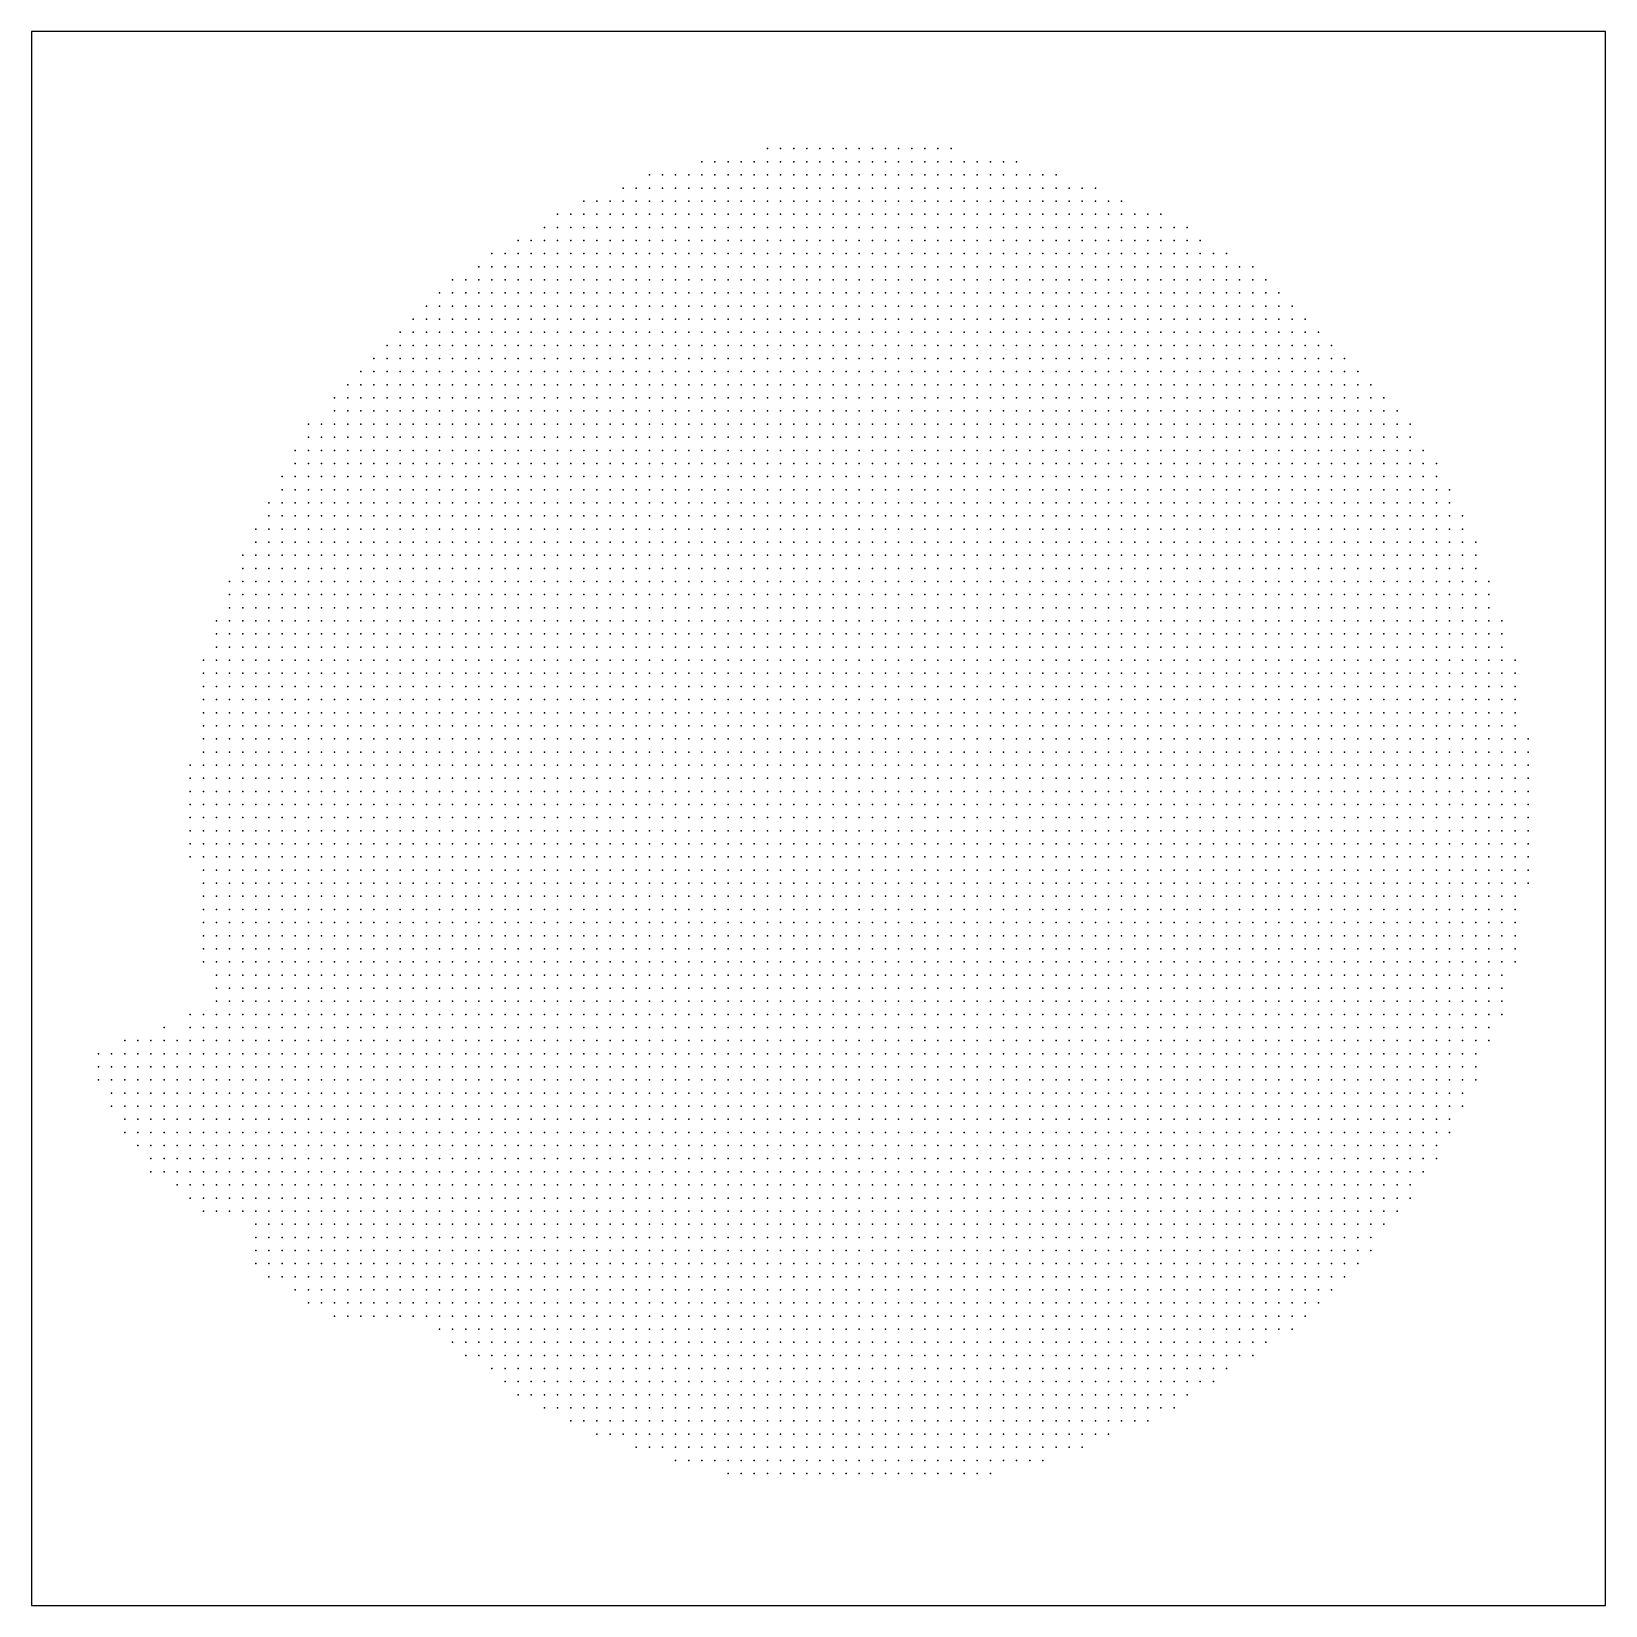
# Model space of a CAD drawing. Header units: millimetres. Extents: x 2848 to 6961, y 1568 to 7914.
# Drawn here: x 4523.9 to 4643.9, y 1586.9 to 1706.9 of the extents above; entities that cross this region are included whole.
import ezdxf

# ---------------------------------------------------------------- set-up
doc = ezdxf.new("R2010")
doc.units = ezdxf.units.MM
doc.header["$PDSIZE"] = -2

msp = doc.modelspace()

# ---------------------------------------------------------------- linework, layer by layer
msp.add_lwpolyline([(4523.89, 1586.93), (4643.89, 1586.93), (4643.89, 1706.93), (4523.89, 1706.93)], close=True)
at = {"color": 22, "true_color": 0xc83231}
for p in [(4580, 1698), (4581, 1698), (4575, 1697), (4576, 1697), (4577, 1697), (4578, 1697), (4579, 1697), (4580, 1697), (4581, 1697), (4573, 1696), (4576, 1696)]:
    msp.add_point(p, dxfattribs=at)
at = {"color": 22, "true_color": 0xdf3535}
for p in [(4582, 1698), (4583, 1698), (4584, 1698), (4585, 1698), (4586, 1698), (4587, 1698), (4588, 1698), (4589, 1698), (4590, 1698), (4591, 1698), (4592, 1698), (4593, 1698), (4594, 1698), (4582, 1697), (4583, 1697), (4584, 1697), (4585, 1697), (4586, 1697), (4587, 1697), (4588, 1697), (4589, 1697), (4590, 1697), (4591, 1697), (4592, 1697), (4593, 1697), (4594, 1697), (4595, 1697), (4596, 1697), (4597, 1697), (4598, 1697), (4599, 1697), (4596, 1696), (4597, 1696), (4598, 1696), (4599, 1696), (4597, 1661), (4583, 1636)]:
    msp.add_point(p, dxfattribs=at)
at = {"color": 22, "true_color": 0xc71a14}
for p in [(4571, 1696), (4572, 1696), (4569, 1695), (4570, 1695), (4571, 1695), (4572, 1695), (4573, 1695), (4566, 1694), (4567, 1694), (4568, 1694), (4569, 1694), (4570, 1694), (4571, 1694), (4572, 1694), (4573, 1694), (4568, 1693)]:
    msp.add_point(p, dxfattribs=at)
at = {"color": 13, "true_color": 0xb95555}
msp.add_point((4574, 1696), dxfattribs=at)
at = {"color": 15, "true_color": 0xb83a3b}
msp.add_point((4575, 1696), dxfattribs=at)
at = {"color": 22, "true_color": 0xdd3333}
msp.add_point((4577, 1696), dxfattribs=at)
at = {"color": 20, "true_color": 0xea3635}
msp.add_point((4578, 1696), dxfattribs=at)
at = {"color": 22, "true_color": 0xce3a2e}
for p in [(4579, 1696), (4577, 1684), (4620, 1632), (4570, 1614)]:
    msp.add_point(p, dxfattribs=at)
at = {"color": 22, "true_color": 0xd0392e}
for p in [(4580, 1696), (4575, 1691), (4575, 1690), (4576, 1687), (4576, 1686), (4621, 1631), (4622, 1630), (4622, 1629), (4624, 1627), (4624, 1626), (4589, 1608)]:
    msp.add_point(p, dxfattribs=at)
at = {"color": 22, "true_color": 0xd0382b}
msp.add_point((4581, 1696), dxfattribs=at)
at = {"color": 22, "true_color": 0xd2382c}
msp.add_point((4582, 1696), dxfattribs=at)
at = {"color": 22, "true_color": 0xd7392d}
msp.add_point((4583, 1696), dxfattribs=at)
at = {"color": 22, "true_color": 0xde3c2f}
msp.add_point((4584, 1696), dxfattribs=at)
at = {"color": 22, "true_color": 0xe34031}
msp.add_point((4585, 1696), dxfattribs=at)
at = {"color": 20, "true_color": 0xe54233}
msp.add_point((4586, 1696), dxfattribs=at)
at = {"color": 22, "true_color": 0xd6432f}
msp.add_point((4587, 1696), dxfattribs=at)
at = {"color": 22, "true_color": 0xd64530}
msp.add_point((4588, 1696), dxfattribs=at)
at = {"color": 22, "true_color": 0xd64834}
msp.add_point((4589, 1696), dxfattribs=at)
at = {"color": 13, "true_color": 0xd74a38}
for p in [(4590, 1696), (4620, 1617)]:
    msp.add_point(p, dxfattribs=at)
at = {"color": 13, "true_color": 0xd54c3a}
msp.add_point((4591, 1696), dxfattribs=at)
at = {"color": 13, "true_color": 0xd34c39}
msp.add_point((4592, 1696), dxfattribs=at)
at = {"color": 13, "true_color": 0xd04b3a}
msp.add_point((4593, 1696), dxfattribs=at)
at = {"color": 13, "true_color": 0xcf4a39}
msp.add_point((4594, 1696), dxfattribs=at)
at = {"color": 20, "true_color": 0xea3c35}
msp.add_point((4595, 1696), dxfattribs=at)
at = {"color": 242, "true_color": 0xdc3839}
for p in [(4600, 1696), (4601, 1696), (4602, 1696), (4600, 1695), (4604, 1695), (4605, 1695)]:
    msp.add_point(p, dxfattribs=at)
at = {"color": 22, "true_color": 0xcc3228}
for p in [(4574, 1695), (4571, 1689), (4571, 1688), (4571, 1687), (4572, 1687), (4572, 1686), (4572, 1685), (4627, 1632), (4625, 1631)]:
    msp.add_point(p, dxfattribs=at)
at = {"color": 22, "true_color": 0xd2352c}
for p in [(4575, 1695), (4631, 1628)]:
    msp.add_point(p, dxfattribs=at)
at = {"color": 22, "true_color": 0xd3362d}
msp.add_point((4576, 1695), dxfattribs=at)
at = {"color": 22, "true_color": 0xd03428}
msp.add_point((4577, 1695), dxfattribs=at)
at = {"color": 22, "true_color": 0xcd2f24}
for p in [(4578, 1695), (4577, 1679)]:
    msp.add_point(p, dxfattribs=at)
at = {"color": 22, "true_color": 0xd34134}
for p in [(4579, 1695), (4577, 1694), (4619, 1627), (4620, 1624), (4621, 1621), (4621, 1620)]:
    msp.add_point(p, dxfattribs=at)
at = {"color": 22, "true_color": 0xd44233}
msp.add_point((4580, 1695), dxfattribs=at)
at = {"color": 22, "true_color": 0xd54133}
msp.add_point((4581, 1695), dxfattribs=at)
at = {"color": 22, "true_color": 0xd74133}
msp.add_point((4582, 1695), dxfattribs=at)
at = {"color": 22, "true_color": 0xd84032}
for p in [(4583, 1695), (4584, 1695)]:
    msp.add_point(p, dxfattribs=at)
at = {"color": 22, "true_color": 0xd83f31}
msp.add_point((4585, 1695), dxfattribs=at)
at = {"color": 22, "true_color": 0xd73e30}
msp.add_point((4586, 1695), dxfattribs=at)
at = {"color": 22, "true_color": 0xcb422f}
msp.add_point((4587, 1695), dxfattribs=at)
at = {"color": 22, "true_color": 0xce4532}
msp.add_point((4588, 1695), dxfattribs=at)
at = {"color": 13, "true_color": 0xd04935}
msp.add_point((4589, 1695), dxfattribs=at)
at = {"color": 13, "true_color": 0xd14d38}
msp.add_point((4590, 1695), dxfattribs=at)
at = {"color": 13, "true_color": 0xd24f3b}
msp.add_point((4591, 1695), dxfattribs=at)
at = {"color": 13, "true_color": 0xd1503b}
msp.add_point((4592, 1695), dxfattribs=at)
at = {"color": 13, "true_color": 0xce503a}
msp.add_point((4593, 1695), dxfattribs=at)
at = {"color": 13, "true_color": 0xcd4e3b}
msp.add_point((4594, 1695), dxfattribs=at)
at = {"color": 22, "true_color": 0xd74039}
msp.add_point((4595, 1695), dxfattribs=at)
at = {"color": 13, "true_color": 0xdf4640}
msp.add_point((4596, 1695), dxfattribs=at)
at = {"color": 13, "true_color": 0xe64b46}
msp.add_point((4597, 1695), dxfattribs=at)
at = {"color": 13, "true_color": 0xe74946}
msp.add_point((4598, 1695), dxfattribs=at)
at = {"color": 13, "true_color": 0xe1423f}
msp.add_point((4599, 1695), dxfattribs=at)
at = {"color": 242, "true_color": 0xd93335}
for p in [(4601, 1695), (4602, 1695)]:
    msp.add_point(p, dxfattribs=at)
at = {"color": 13, "true_color": 0xdb5458}
msp.add_point((4603, 1695), dxfattribs=at)
at = {"color": 22, "true_color": 0xd13c26}
msp.add_point((4574, 1694), dxfattribs=at)
at = {"color": 22, "true_color": 0xd4412f}
msp.add_point((4575, 1694), dxfattribs=at)
at = {"color": 22, "true_color": 0xd54334}
for p in [(4576, 1694), (4594, 1692), (4620, 1613)]:
    msp.add_point(p, dxfattribs=at)
at = {"color": 22, "true_color": 0xd03d33}
msp.add_point((4578, 1694), dxfattribs=at)
at = {"color": 22, "true_color": 0xd1322c}
msp.add_point((4579, 1694), dxfattribs=at)
at = {"color": 22, "true_color": 0xd4352f}
msp.add_point((4580, 1694), dxfattribs=at)
at = {"color": 22, "true_color": 0xd83933}
msp.add_point((4581, 1694), dxfattribs=at)
at = {"color": 22, "true_color": 0xdc3d37}
for p in [(4582, 1694), (4623, 1617)]:
    msp.add_point(p, dxfattribs=at)
at = {"color": 13, "true_color": 0xdf403a}
msp.add_point((4583, 1694), dxfattribs=at)
at = {"color": 13, "true_color": 0xe1423c}
for p in [(4584, 1694), (4585, 1694)]:
    msp.add_point(p, dxfattribs=at)
at = {"color": 13, "true_color": 0xe0413b}
msp.add_point((4586, 1694), dxfattribs=at)
at = {"color": 13, "true_color": 0xf04241}
msp.add_point((4587, 1694), dxfattribs=at)
at = {"color": 13, "true_color": 0xec403e}
msp.add_point((4588, 1694), dxfattribs=at)
at = {"color": 20, "true_color": 0xe93d3b}
msp.add_point((4589, 1694), dxfattribs=at)
at = {"color": 22, "true_color": 0xe43b38}
msp.add_point((4590, 1694), dxfattribs=at)
at = {"color": 22, "true_color": 0xe23936}
msp.add_point((4591, 1694), dxfattribs=at)
at = {"color": 22, "true_color": 0xe23a37}
msp.add_point((4592, 1694), dxfattribs=at)
at = {"color": 22, "true_color": 0xe33b38}
msp.add_point((4593, 1694), dxfattribs=at)
at = {"color": 22, "true_color": 0xe23d39}
msp.add_point((4594, 1694), dxfattribs=at)
at = {"color": 13, "true_color": 0xdb504d}
msp.add_point((4595, 1694), dxfattribs=at)
at = {"color": 13, "true_color": 0xda4f4a}
msp.add_point((4596, 1694), dxfattribs=at)
at = {"color": 13, "true_color": 0xdb4c46}
msp.add_point((4597, 1694), dxfattribs=at)
at = {"color": 13, "true_color": 0xd9463e}
msp.add_point((4598, 1694), dxfattribs=at)
at = {"color": 22, "true_color": 0xd74337}
msp.add_point((4599, 1694), dxfattribs=at)
at = {"color": 22, "true_color": 0xdc4436}
for p in [(4600, 1694), (4536, 1651), (4536, 1650), (4538, 1651), (4536, 1649), (4536, 1648), (4536, 1647), (4538, 1647), (4536, 1646), (4538, 1646), (4536, 1645), (4536, 1644)]:
    msp.add_point(p, dxfattribs=at)
at = {"color": 13, "true_color": 0xe54a38}
msp.add_point((4601, 1694), dxfattribs=at)
at = {"color": 13, "true_color": 0xea4f3b}
msp.add_point((4602, 1694), dxfattribs=at)
at = {"color": 22, "true_color": 0xe43d34}
msp.add_point((4603, 1694), dxfattribs=at)
at = {"color": 22, "true_color": 0xd3342e}
msp.add_point((4604, 1694), dxfattribs=at)
at = {"color": 15, "true_color": 0xc83d3a}
msp.add_point((4605, 1694), dxfattribs=at)
at = {"color": 242, "true_color": 0xd8343d}
for p in [(4606, 1694), (4607, 1694), (4607, 1693)]:
    msp.add_point(p, dxfattribs=at)
at = {"color": 22, "true_color": 0xc32317}
for p in [(4563, 1692), (4564, 1693), (4564, 1692), (4565, 1693), (4565, 1692), (4561, 1691), (4562, 1691), (4563, 1691), (4564, 1691), (4565, 1691), (4559, 1690), (4560, 1690), (4561, 1690), (4562, 1690), (4563, 1690), (4564, 1690), (4565, 1690), (4563, 1684), (4564, 1678), (4627, 1641), (4629, 1639), (4630, 1638), (4578, 1605), (4576, 1604), (4577, 1604), (4578, 1604)]:
    msp.add_point(p, dxfattribs=at)
at = {"color": 13, "true_color": 0xd85157}
msp.add_point((4566, 1693), dxfattribs=at)
at = {"color": 22, "true_color": 0xb81d1b}
msp.add_point((4566, 1692), dxfattribs=at)
at = {"color": 242, "true_color": 0xce282c}
msp.add_point((4567, 1693), dxfattribs=at)
at = {"color": 22, "true_color": 0xcc2a25}
msp.add_point((4567, 1692), dxfattribs=at)
at = {"color": 22, "true_color": 0xcf2f23}
msp.add_point((4568, 1692), dxfattribs=at)
at = {"color": 22, "true_color": 0xcc2918}
msp.add_point((4569, 1693), dxfattribs=at)
at = {"color": 22, "true_color": 0xcb301e}
msp.add_point((4569, 1692), dxfattribs=at)
at = {"color": 22, "true_color": 0xd84028}
msp.add_point((4570, 1693), dxfattribs=at)
at = {"color": 22, "true_color": 0xcb341f}
msp.add_point((4570, 1692), dxfattribs=at)
at = {"color": 22, "true_color": 0xbc4328}
msp.add_point((4571, 1693), dxfattribs=at)
at = {"color": 242, "true_color": 0xd82835}
msp.add_point((4571, 1692), dxfattribs=at)
at = {"color": 22, "true_color": 0xbd3f26}
for p in [(4572, 1693), (4578, 1630)]:
    msp.add_point(p, dxfattribs=at)
at = {"color": 242, "true_color": 0xd92a37}
msp.add_point((4572, 1692), dxfattribs=at)
at = {"color": 22, "true_color": 0xbd3b25}
msp.add_point((4573, 1693), dxfattribs=at)
at = {"color": 242, "true_color": 0xd92f38}
msp.add_point((4573, 1692), dxfattribs=at)
at = {"color": 22, "true_color": 0xc23625}
msp.add_point((4574, 1693), dxfattribs=at)
at = {"color": 242, "true_color": 0xd73437}
msp.add_point((4574, 1692), dxfattribs=at)
at = {"color": 22, "true_color": 0xc83426}
msp.add_point((4575, 1693), dxfattribs=at)
at = {"color": 22, "true_color": 0xd43633}
msp.add_point((4575, 1692), dxfattribs=at)
at = {"color": 22, "true_color": 0xd1342b}
for p in [(4576, 1693), (4600, 1605)]:
    msp.add_point(p, dxfattribs=at)
at = {"color": 22, "true_color": 0xd13a33}
msp.add_point((4576, 1692), dxfattribs=at)
at = {"color": 22, "true_color": 0xd83530}
msp.add_point((4577, 1693), dxfattribs=at)
at = {"color": 22, "true_color": 0xcf3c32}
msp.add_point((4577, 1692), dxfattribs=at)
at = {"color": 22, "true_color": 0xdb3632}
msp.add_point((4578, 1693), dxfattribs=at)
at = {"color": 22, "true_color": 0xcf4032}
msp.add_point((4578, 1692), dxfattribs=at)
at = {"color": 15, "true_color": 0xc64734}
for p in [(4579, 1693), (4580, 1693)]:
    msp.add_point(p, dxfattribs=at)
at = {"color": 22, "true_color": 0xde3b32}
for p in [(4579, 1692), (4580, 1692)]:
    msp.add_point(p, dxfattribs=at)
at = {"color": 15, "true_color": 0xc64937}
for p in [(4581, 1693), (4582, 1693)]:
    msp.add_point(p, dxfattribs=at)
at = {"color": 22, "true_color": 0xdc3b31}
msp.add_point((4581, 1692), dxfattribs=at)
at = {"color": 22, "true_color": 0xdd3c32}
msp.add_point((4582, 1692), dxfattribs=at)
at = {"color": 15, "true_color": 0xc44937}
msp.add_point((4583, 1693), dxfattribs=at)
at = {"color": 22, "true_color": 0xdc3e35}
msp.add_point((4583, 1692), dxfattribs=at)
at = {"color": 15, "true_color": 0xc34836}
msp.add_point((4584, 1693), dxfattribs=at)
at = {"color": 22, "true_color": 0xdc3f36}
msp.add_point((4584, 1692), dxfattribs=at)
at = {"color": 15, "true_color": 0xc24737}
msp.add_point((4585, 1693), dxfattribs=at)
at = {"color": 13, "true_color": 0xdc423a}
msp.add_point((4585, 1692), dxfattribs=at)
at = {"color": 15, "true_color": 0xc04736}
msp.add_point((4586, 1693), dxfattribs=at)
at = {"color": 13, "true_color": 0xdd433b}
msp.add_point((4586, 1692), dxfattribs=at)
at = {"color": 13, "true_color": 0xce4439}
for p in [(4587, 1693), (4588, 1693)]:
    msp.add_point(p, dxfattribs=at)
at = {"color": 13, "true_color": 0xd9453b}
msp.add_point((4587, 1692), dxfattribs=at)
at = {"color": 13, "true_color": 0xdb473d}
for p in [(4588, 1692), (4586, 1632)]:
    msp.add_point(p, dxfattribs=at)
at = {"color": 15, "true_color": 0xce4437}
for p in [(4589, 1693), (4578, 1650)]:
    msp.add_point(p, dxfattribs=at)
at = {"color": 13, "true_color": 0xdd4b3e}
msp.add_point((4589, 1692), dxfattribs=at)
at = {"color": 13, "true_color": 0xcf4538}
msp.add_point((4590, 1693), dxfattribs=at)
at = {"color": 13, "true_color": 0xde4c3f}
msp.add_point((4590, 1692), dxfattribs=at)
at = {"color": 13, "true_color": 0xd1493b}
for p in [(4591, 1693), (4612, 1610)]:
    msp.add_point(p, dxfattribs=at)
at = {"color": 13, "true_color": 0xde4c3d}
msp.add_point((4591, 1692), dxfattribs=at)
at = {"color": 13, "true_color": 0xd64e40}
msp.add_point((4592, 1693), dxfattribs=at)
at = {"color": 13, "true_color": 0xdb493a}
msp.add_point((4592, 1692), dxfattribs=at)
at = {"color": 13, "true_color": 0xda5242}
for p in [(4593, 1693), (4594, 1682), (4610, 1682)]:
    msp.add_point(p, dxfattribs=at)
at = {"color": 22, "true_color": 0xd74536}
for p in [(4593, 1692), (4593, 1680)]:
    msp.add_point(p, dxfattribs=at)
at = {"color": 13, "true_color": 0xdc5444}
for p in [(4594, 1693), (4609, 1682)]:
    msp.add_point(p, dxfattribs=at)
at = {"color": 22, "true_color": 0xda3c39}
msp.add_point((4595, 1693), dxfattribs=at)
at = {"color": 13, "true_color": 0xda513e}
for p in [(4595, 1692), (4596, 1685), (4597, 1685), (4614, 1611)]:
    msp.add_point(p, dxfattribs=at)
at = {"color": 13, "true_color": 0xdc413d}
msp.add_point((4596, 1693), dxfattribs=at)
at = {"color": 13, "true_color": 0xd74e3c}
msp.add_point((4596, 1692), dxfattribs=at)
at = {"color": 13, "true_color": 0xde4942}
msp.add_point((4597, 1693), dxfattribs=at)
at = {"color": 13, "true_color": 0xd6483a}
msp.add_point((4597, 1692), dxfattribs=at)
at = {"color": 13, "true_color": 0xde5046}
msp.add_point((4598, 1693), dxfattribs=at)
at = {"color": 13, "true_color": 0xd7443a}
msp.add_point((4598, 1692), dxfattribs=at)
at = {"color": 13, "true_color": 0xd95445}
for p in [(4599, 1693), (4540, 1640), (4601, 1614)]:
    msp.add_point(p, dxfattribs=at)
at = {"color": 13, "true_color": 0xdc443f}
msp.add_point((4599, 1692), dxfattribs=at)
at = {"color": 13, "true_color": 0xd25541}
msp.add_point((4600, 1693), dxfattribs=at)
at = {"color": 13, "true_color": 0xe04445}
msp.add_point((4600, 1692), dxfattribs=at)
at = {"color": 13, "true_color": 0xcb543c}
msp.add_point((4601, 1693), dxfattribs=at)
at = {"color": 13, "true_color": 0xe54449}
msp.add_point((4601, 1692), dxfattribs=at)
at = {"color": 13, "true_color": 0xc7533a}
msp.add_point((4602, 1693), dxfattribs=at)
at = {"color": 13, "true_color": 0xe6454a}
msp.add_point((4602, 1692), dxfattribs=at)
at = {"color": 13, "true_color": 0xd44d37}
msp.add_point((4603, 1693), dxfattribs=at)
at = {"color": 13, "true_color": 0xdd493f}
msp.add_point((4603, 1692), dxfattribs=at)
at = {"color": 13, "true_color": 0xe64a3d}
msp.add_point((4604, 1693), dxfattribs=at)
at = {"color": 13, "true_color": 0xd34338}
for p in [(4604, 1692), (4588, 1629)]:
    msp.add_point(p, dxfattribs=at)
at = {"color": 240, "true_color": 0xf94244}
msp.add_point((4605, 1693), dxfattribs=at)
at = {"color": 13, "true_color": 0xd3493c}
msp.add_point((4605, 1692), dxfattribs=at)
at = {"color": 240, "true_color": 0xf53743}
msp.add_point((4606, 1693), dxfattribs=at)
at = {"color": 13, "true_color": 0xdc5446}
for p in [(4606, 1692), (4603, 1684), (4608, 1684)]:
    msp.add_point(p, dxfattribs=at)
at = {"color": 13, "true_color": 0xdd4f43}
for p in [(4607, 1692), (4541, 1651), (4541, 1650)]:
    msp.add_point(p, dxfattribs=at)
at = {"color": 13, "true_color": 0xc45655}
msp.add_point((4608, 1693), dxfattribs=at)
at = {"color": 22, "true_color": 0xd73e36}
msp.add_point((4608, 1692), dxfattribs=at)
at = {"color": 13, "true_color": 0xf94949}
for p in [(4609, 1693), (4610, 1693)]:
    msp.add_point(p, dxfattribs=at)
at = {"color": 22, "true_color": 0xe43c39}
msp.add_point((4609, 1692), dxfattribs=at)
at = {"color": 13, "true_color": 0xd95e4f}
for p in [(4610, 1692), (4611, 1692), (4612, 1692), (4612, 1691), (4613, 1691)]:
    msp.add_point(p, dxfattribs=at)
at = {"color": 22, "true_color": 0xcc2e22}
for p in [(4566, 1691), (4564, 1605)]:
    msp.add_point(p, dxfattribs=at)
at = {"color": 22, "true_color": 0xce3024}
for p in [(4567, 1691), (4569, 1679), (4565, 1605)]:
    msp.add_point(p, dxfattribs=at)
at = {"color": 22, "true_color": 0xcd3124}
for p in [(4568, 1691), (4570, 1682)]:
    msp.add_point(p, dxfattribs=at)
at = {"color": 22, "true_color": 0xcb2f22}
for p in [(4569, 1691), (4569, 1690), (4568, 1689), (4569, 1686), (4563, 1608)]:
    msp.add_point(p, dxfattribs=at)
at = {"color": 22, "true_color": 0xc72e20}
for p in [(4570, 1691), (4574, 1611), (4575, 1611), (4576, 1611)]:
    msp.add_point(p, dxfattribs=at)
at = {"color": 22, "true_color": 0xcd3329}
for p in [(4571, 1691), (4571, 1690), (4572, 1690), (4572, 1689), (4572, 1688), (4540, 1655), (4625, 1630), (4626, 1630), (4626, 1629), (4628, 1629)]:
    msp.add_point(p, dxfattribs=at)
at = {"color": 22, "true_color": 0xce342a}
for p in [(4572, 1691), (4625, 1629), (4626, 1628)]:
    msp.add_point(p, dxfattribs=at)
at = {"color": 22, "true_color": 0xce362b}
for p in [(4573, 1691), (4573, 1690), (4574, 1688), (4574, 1687), (4574, 1686), (4623, 1631), (4624, 1629), (4626, 1624)]:
    msp.add_point(p, dxfattribs=at)
at = {"color": 22, "true_color": 0xcf372c}
for p in [(4574, 1691), (4574, 1690), (4574, 1689), (4623, 1630), (4624, 1628), (4625, 1627), (4625, 1626), (4626, 1623)]:
    msp.add_point(p, dxfattribs=at)
at = {"color": 22, "true_color": 0xd13a2f}
for p in [(4576, 1691), (4576, 1690), (4576, 1689), (4576, 1688), (4621, 1630), (4622, 1628), (4623, 1627), (4623, 1626), (4624, 1625), (4572, 1614)]:
    msp.add_point(p, dxfattribs=at)
at = {"color": 22, "true_color": 0xd13d31}
for p in [(4577, 1691), (4578, 1691), (4578, 1690), (4578, 1689), (4619, 1630), (4620, 1629), (4622, 1624), (4622, 1623)]:
    msp.add_point(p, dxfattribs=at)
at = {"color": 22, "true_color": 0xcf3d30}
for p in [(4579, 1691), (4579, 1690), (4579, 1689), (4579, 1688), (4579, 1687), (4579, 1686), (4579, 1685), (4579, 1684), (4621, 1627), (4621, 1626)]:
    msp.add_point(p, dxfattribs=at)
at = {"color": 22, "true_color": 0xd03e31}
for p in [(4580, 1691), (4580, 1690), (4580, 1689), (4580, 1688), (4580, 1687), (4580, 1686), (4580, 1685), (4580, 1684), (4621, 1636), (4621, 1625)]:
    msp.add_point(p, dxfattribs=at)
at = {"color": 22, "true_color": 0xd24033}
for p in [(4581, 1691), (4581, 1690), (4581, 1689), (4581, 1688), (4581, 1687), (4581, 1686), (4581, 1685), (4581, 1684), (4620, 1626), (4620, 1625), (4621, 1622)]:
    msp.add_point(p, dxfattribs=at)
at = {"color": 22, "true_color": 0xd44235}
for p in [(4582, 1691), (4582, 1690), (4582, 1689), (4582, 1688), (4582, 1687), (4582, 1686), (4582, 1685), (4582, 1684), (4619, 1626), (4619, 1625), (4620, 1623), (4620, 1622)]:
    msp.add_point(p, dxfattribs=at)
at = {"color": 22, "true_color": 0xd64437}
for p in [(4583, 1691), (4583, 1690), (4583, 1689), (4583, 1688), (4583, 1687), (4583, 1686), (4583, 1685), (4583, 1684), (4538, 1642), (4619, 1623), (4625, 1619), (4593, 1607)]:
    msp.add_point(p, dxfattribs=at)
at = {"color": 13, "true_color": 0xd74538}
for p in [(4584, 1691), (4585, 1691), (4586, 1691), (4584, 1690), (4585, 1690), (4586, 1690), (4584, 1689), (4585, 1689), (4586, 1689), (4584, 1688), (4585, 1688), (4586, 1688), (4584, 1687), (4584, 1686), (4585, 1687), (4585, 1686), (4586, 1687), (4586, 1686), (4584, 1685), (4585, 1685), (4586, 1685), (4584, 1684), (4585, 1684), (4586, 1684), (4619, 1622), (4619, 1621), (4619, 1620)]:
    msp.add_point(p, dxfattribs=at)
at = {"color": 13, "true_color": 0xda463a}
for p in [(4587, 1691), (4588, 1691), (4587, 1690), (4588, 1690)]:
    msp.add_point(p, dxfattribs=at)
at = {"color": 13, "true_color": 0xda483b}
for p in [(4589, 1691), (4589, 1690), (4588, 1689), (4589, 1689), (4587, 1688), (4588, 1688), (4551, 1665), (4540, 1654), (4616, 1614), (4616, 1613), (4616, 1612)]:
    msp.add_point(p, dxfattribs=at)
at = {"color": 13, "true_color": 0xdb493c}
for p in [(4590, 1691), (4590, 1690), (4615, 1613), (4615, 1612)]:
    msp.add_point(p, dxfattribs=at)
at = {"color": 13, "true_color": 0xd94a3c}
for p in [(4591, 1691), (4590, 1689), (4589, 1688), (4590, 1688), (4613, 1688), (4587, 1686), (4589, 1687), (4615, 1615), (4615, 1614)]:
    msp.add_point(p, dxfattribs=at)
at = {"color": 13, "true_color": 0xda4b3d}
for p in [(4592, 1691), (4591, 1690), (4591, 1689)]:
    msp.add_point(p, dxfattribs=at)
at = {"color": 13, "true_color": 0xda4c3e}
for p in [(4593, 1691), (4594, 1691), (4593, 1690), (4594, 1690), (4592, 1689), (4593, 1689), (4614, 1615)]:
    msp.add_point(p, dxfattribs=at)
at = {"color": 13, "true_color": 0xdb4d41}
for p in [(4595, 1691), (4596, 1691), (4597, 1691), (4598, 1691), (4599, 1691), (4600, 1691), (4601, 1691), (4602, 1691), (4605, 1691), (4606, 1691), (4595, 1690), (4596, 1690), (4597, 1690), (4598, 1690), (4599, 1690), (4600, 1690), (4601, 1690), (4602, 1690), (4603, 1690), (4604, 1690), (4605, 1690), (4606, 1690), (4607, 1690), (4603, 1689), (4608, 1689), (4539, 1651), (4539, 1650), (4540, 1650), (4540, 1649), (4540, 1648), (4541, 1647), (4541, 1646), (4541, 1645), (4541, 1644)]:
    msp.add_point(p, dxfattribs=at)
at = {"color": 13, "true_color": 0xda4c40}
for p in [(4603, 1691), (4604, 1691), (4607, 1691), (4608, 1691), (4608, 1690), (4609, 1689), (4539, 1649), (4539, 1648), (4539, 1647), (4540, 1647), (4540, 1646), (4540, 1645), (4609, 1607), (4610, 1607)]:
    msp.add_point(p, dxfattribs=at)
at = {"color": 13, "true_color": 0xd94b3f}
for p in [(4609, 1691), (4609, 1690), (4610, 1689), (4539, 1646), (4539, 1645), (4539, 1644), (4540, 1644)]:
    msp.add_point(p, dxfattribs=at)
at = {"color": 13, "true_color": 0xd84a3e}
for p in [(4610, 1691), (4610, 1690), (4539, 1653), (4612, 1605)]:
    msp.add_point(p, dxfattribs=at)
at = {"color": 22, "true_color": 0xdf3128}
msp.add_point((4611, 1691), dxfattribs=at)
at = {"color": 22, "true_color": 0xcb2d21}
for p in [(4566, 1690), (4567, 1689)]:
    msp.add_point(p, dxfattribs=at)
at = {"color": 22, "true_color": 0xcd2f23}
for p in [(4567, 1690), (4564, 1608)]:
    msp.add_point(p, dxfattribs=at)
at = {"color": 22, "true_color": 0xcc3023}
for p in [(4568, 1690), (4569, 1689), (4569, 1688), (4569, 1687), (4622, 1612)]:
    msp.add_point(p, dxfattribs=at)
at = {"color": 22, "true_color": 0xc82f21}
for p in [(4570, 1690), (4570, 1684), (4567, 1683), (4569, 1611), (4571, 1611), (4572, 1611), (4573, 1611), (4569, 1610), (4570, 1607)]:
    msp.add_point(p, dxfattribs=at)
at = {"color": 22, "true_color": 0xd03c30}
for p in [(4577, 1690), (4577, 1689), (4577, 1688), (4578, 1688), (4578, 1687), (4578, 1686), (4584, 1634), (4585, 1633), (4619, 1631), (4620, 1630), (4622, 1625)]:
    msp.add_point(p, dxfattribs=at)
at = {"color": 13, "true_color": 0xd94b3d}
for p in [(4592, 1690), (4591, 1688), (4590, 1687), (4589, 1685), (4543, 1655), (4542, 1654), (4544, 1642)]:
    msp.add_point(p, dxfattribs=at)
at = {"color": 13, "true_color": 0xdf5747}
for p in [(4611, 1690), (4611, 1680), (4612, 1680), (4613, 1680), (4615, 1678), (4615, 1677)]:
    msp.add_point(p, dxfattribs=at)
at = {"color": 22, "true_color": 0xca3b35}
msp.add_point((4612, 1690), dxfattribs=at)
at = {"color": 13, "true_color": 0xcc474a}
msp.add_point((4613, 1690), dxfattribs=at)
at = {"color": 13, "true_color": 0xca635c}
for p in [(4614, 1690), (4615, 1690), (4615, 1689)]:
    msp.add_point(p, dxfattribs=at)
at = {"color": 14, "true_color": 0xaf0000}
for p in [(4558, 1689), (4556, 1688), (4557, 1688), (4558, 1688), (4554, 1686), (4555, 1687), (4556, 1687), (4557, 1687), (4558, 1687)]:
    msp.add_point(p, dxfattribs=at)
at = {"color": 242, "true_color": 0xc01b22}
msp.add_point((4559, 1689), dxfattribs=at)
at = {"color": 12, "true_color": 0xd2070b}
msp.add_point((4560, 1689), dxfattribs=at)
at = {"color": 22, "true_color": 0xd22715}
msp.add_point((4561, 1689), dxfattribs=at)
at = {"color": 24, "true_color": 0x9e2400}
msp.add_point((4562, 1689), dxfattribs=at)
at = {"color": 22, "true_color": 0xc42418}
for p in [(4563, 1689), (4563, 1685), (4564, 1684), (4627, 1640), (4628, 1640), (4631, 1637), (4632, 1636), (4575, 1605), (4576, 1605), (4577, 1605), (4568, 1604), (4573, 1604), (4574, 1604), (4575, 1604)]:
    msp.add_point(p, dxfattribs=at)
at = {"color": 22, "true_color": 0xc6261a}
for p in [(4564, 1689), (4563, 1688), (4564, 1688), (4563, 1687), (4564, 1687), (4565, 1687), (4565, 1686), (4565, 1685), (4565, 1684), (4565, 1683), (4631, 1636), (4573, 1606), (4574, 1606), (4569, 1605), (4571, 1605)]:
    msp.add_point(p, dxfattribs=at)
at = {"color": 22, "true_color": 0xc8281c}
for p in [(4565, 1689), (4568, 1608)]:
    msp.add_point(p, dxfattribs=at)
at = {"color": 22, "true_color": 0xc92b1f}
for p in [(4566, 1689), (4567, 1688), (4567, 1684), (4568, 1678), (4566, 1605)]:
    msp.add_point(p, dxfattribs=at)
at = {"color": 22, "true_color": 0xca3123}
for p in [(4570, 1689), (4570, 1686)]:
    msp.add_point(p, dxfattribs=at)
at = {"color": 22, "true_color": 0xcd352a}
for p in [(4573, 1689), (4573, 1688), (4574, 1685), (4574, 1684), (4623, 1632), (4624, 1630), (4626, 1627), (4626, 1626), (4626, 1625)]:
    msp.add_point(p, dxfattribs=at)
at = {"color": 22, "true_color": 0xcf382d}
for p in [(4575, 1689), (4575, 1688), (4575, 1687), (4576, 1685), (4576, 1684), (4621, 1637), (4621, 1632)]:
    msp.add_point(p, dxfattribs=at)
at = {"color": 13, "true_color": 0xd9473a}
msp.add_point((4587, 1689), dxfattribs=at)
at = {"color": 13, "true_color": 0xd94d3e}
for p in [(4594, 1689), (4592, 1688), (4591, 1687), (4591, 1686), (4592, 1687), (4590, 1684), (4543, 1654), (4589, 1631), (4614, 1617), (4614, 1616)]:
    msp.add_point(p, dxfattribs=at)
at = {"color": 13, "true_color": 0xdc4e40}
for p in [(4595, 1689), (4596, 1689), (4597, 1689), (4598, 1689), (4599, 1689), (4600, 1689), (4601, 1689), (4602, 1689), (4594, 1607)]:
    msp.add_point(p, dxfattribs=at)
at = {"color": 13, "true_color": 0xdc4e42}
for p in [(4604, 1689), (4605, 1689), (4606, 1689), (4607, 1689), (4540, 1653), (4540, 1651), (4541, 1649), (4541, 1648), (4609, 1609), (4610, 1609)]:
    msp.add_point(p, dxfattribs=at)
at = {"color": 13, "true_color": 0xcb4b40}
msp.add_point((4611, 1689), dxfattribs=at)
at = {"color": 13, "true_color": 0xe64c4a}
msp.add_point((4612, 1689), dxfattribs=at)
at = {"color": 242, "true_color": 0xe3383e}
msp.add_point((4613, 1689), dxfattribs=at)
at = {"color": 242, "true_color": 0xca3134}
msp.add_point((4614, 1689), dxfattribs=at)
at = {"color": 22, "true_color": 0xb52c26}
for p in [(4616, 1689), (4617, 1689), (4616, 1688), (4617, 1688), (4618, 1688)]:
    msp.add_point(p, dxfattribs=at)
at = {"color": 12, "true_color": 0xca1911}
msp.add_point((4559, 1688), dxfattribs=at)
at = {"color": 22, "true_color": 0xd51f12}
msp.add_point((4560, 1688), dxfattribs=at)
at = {"color": 22, "true_color": 0xc91a09}
msp.add_point((4561, 1688), dxfattribs=at)
at = {"color": 22, "true_color": 0xd12a18}
msp.add_point((4562, 1688), dxfattribs=at)
at = {"color": 22, "true_color": 0xc7271b}
for p in [(4565, 1688), (4570, 1680), (4571, 1606), (4572, 1606)]:
    msp.add_point(p, dxfattribs=at)
at = {"color": 22, "true_color": 0xc7291d}
for p in [(4566, 1688), (4566, 1684), (4573, 1608), (4574, 1608), (4575, 1608), (4569, 1606)]:
    msp.add_point(p, dxfattribs=at)
at = {"color": 22, "true_color": 0xca2e21}
for p in [(4568, 1688), (4569, 1685), (4569, 1684), (4571, 1610)]:
    msp.add_point(p, dxfattribs=at)
at = {"color": 22, "true_color": 0xcb3224}
for p in [(4570, 1688), (4570, 1687), (4567, 1603)]:
    msp.add_point(p, dxfattribs=at)
at = {"color": 13, "true_color": 0xda4e3f}
for p in [(4593, 1688), (4594, 1688), (4613, 1616), (4613, 1615), (4607, 1607), (4608, 1607)]:
    msp.add_point(p, dxfattribs=at)
at = {"color": 13, "true_color": 0xdb4f40}
for p in [(4595, 1688), (4596, 1688), (4597, 1688), (4598, 1688), (4608, 1609)]:
    msp.add_point(p, dxfattribs=at)
at = {"color": 13, "true_color": 0xdc5041}
for p in [(4599, 1688), (4600, 1688), (4601, 1688), (4602, 1688), (4611, 1615), (4611, 1614), (4612, 1615)]:
    msp.add_point(p, dxfattribs=at)
at = {"color": 13, "true_color": 0xdc5043}
for p in [(4603, 1688), (4604, 1688), (4605, 1688), (4606, 1688), (4607, 1688), (4608, 1687), (4539, 1652), (4542, 1648), (4542, 1647), (4542, 1646)]:
    msp.add_point(p, dxfattribs=at)
at = {"color": 13, "true_color": 0xdb4f42}
for p in [(4608, 1688), (4609, 1687), (4610, 1687), (4541, 1653), (4542, 1645), (4542, 1644)]:
    msp.add_point(p, dxfattribs=at)
at = {"color": 13, "true_color": 0xda4e41}
for p in [(4609, 1688), (4610, 1688), (4610, 1612)]:
    msp.add_point(p, dxfattribs=at)
at = {"color": 13, "true_color": 0xec4b51}
msp.add_point((4611, 1688), dxfattribs=at)
at = {"color": 13, "true_color": 0xdc4743}
msp.add_point((4612, 1688), dxfattribs=at)
at = {"color": 13, "true_color": 0xed5547}
msp.add_point((4614, 1688), dxfattribs=at)
at = {"color": 13, "true_color": 0xe4463d}
msp.add_point((4615, 1688), dxfattribs=at)
at = {"color": 12, "true_color": 0xbe1009}
msp.add_point((4555, 1686), dxfattribs=at)
at = {"color": 22, "true_color": 0xd6241a}
msp.add_point((4556, 1686), dxfattribs=at)
at = {"color": 22, "true_color": 0xcd1b0d}
msp.add_point((4557, 1686), dxfattribs=at)
at = {"color": 12, "true_color": 0xc01704}
msp.add_point((4558, 1686), dxfattribs=at)
at = {"color": 22, "true_color": 0xc42a12}
msp.add_point((4559, 1687), dxfattribs=at)
at = {"color": 22, "true_color": 0xc52a16}
msp.add_point((4559, 1686), dxfattribs=at)
at = {"color": 22, "true_color": 0xb92e17}
msp.add_point((4560, 1687), dxfattribs=at)
at = {"color": 22, "true_color": 0xb72317}
msp.add_point((4560, 1686), dxfattribs=at)
at = {"color": 22, "true_color": 0xca2c23}
for p in [(4561, 1687), (4629, 1628)]:
    msp.add_point(p, dxfattribs=at)
at = {"color": 24, "true_color": 0xb11717}
msp.add_point((4561, 1686), dxfattribs=at)
at = {"color": 242, "true_color": 0xd31821}
msp.add_point((4562, 1687), dxfattribs=at)
at = {"color": 242, "true_color": 0xca2931}
msp.add_point((4562, 1686), dxfattribs=at)
at = {"color": 22, "true_color": 0xc52519}
for p in [(4563, 1686), (4564, 1686), (4564, 1685), (4630, 1637), (4582, 1607), (4575, 1606), (4576, 1606), (4577, 1606), (4578, 1606), (4572, 1605), (4573, 1605), (4574, 1605), (4571, 1604), (4572, 1604)]:
    msp.add_point(p, dxfattribs=at)
at = {"color": 22, "true_color": 0xc6281c}
for p in [(4566, 1687), (4566, 1686), (4566, 1685), (4629, 1636), (4576, 1608), (4577, 1608), (4578, 1608), (4571, 1607), (4572, 1607), (4573, 1607), (4567, 1605)]:
    msp.add_point(p, dxfattribs=at)
at = {"color": 22, "true_color": 0xc82a1e}
for p in [(4567, 1687), (4567, 1686), (4567, 1685), (4571, 1608), (4572, 1608)]:
    msp.add_point(p, dxfattribs=at)
at = {"color": 22, "true_color": 0xc92d20}
for p in [(4568, 1687), (4568, 1686), (4568, 1685), (4568, 1684), (4572, 1610), (4573, 1610), (4574, 1610), (4569, 1607)]:
    msp.add_point(p, dxfattribs=at)
at = {"color": 22, "true_color": 0xcb3127}
for p in [(4571, 1686), (4571, 1685), (4571, 1684), (4572, 1684), (4625, 1632), (4626, 1631), (4628, 1630)]:
    msp.add_point(p, dxfattribs=at)
at = {"color": 22, "true_color": 0xcc3429}
for p in [(4573, 1687), (4573, 1686), (4573, 1685), (4573, 1684), (4624, 1631), (4627, 1629), (4627, 1628)]:
    msp.add_point(p, dxfattribs=at)
at = {"color": 22, "true_color": 0xce372c}
for p in [(4575, 1686), (4575, 1685), (4575, 1684), (4621, 1633), (4622, 1631)]:
    msp.add_point(p, dxfattribs=at)
at = {"color": 22, "true_color": 0xcf3b2f}
for p in [(4577, 1687), (4577, 1686), (4577, 1685), (4578, 1685), (4578, 1684), (4619, 1632), (4620, 1631), (4622, 1627), (4622, 1626)]:
    msp.add_point(p, dxfattribs=at)
at = {"color": 13, "true_color": 0xd8493b}
for p in [(4587, 1687), (4588, 1687), (4616, 1616), (4616, 1615)]:
    msp.add_point(p, dxfattribs=at)
at = {"color": 13, "true_color": 0xd84a3c}
for p in [(4588, 1686), (4589, 1686), (4587, 1685), (4588, 1685), (4587, 1684), (4588, 1684), (4615, 1616)]:
    msp.add_point(p, dxfattribs=at)
at = {"color": 13, "true_color": 0xd84c3d}
for p in [(4590, 1686), (4590, 1685), (4589, 1684)]:
    msp.add_point(p, dxfattribs=at)
at = {"color": 13, "true_color": 0xd84f3f}
for p in [(4592, 1686), (4593, 1687), (4593, 1686), (4594, 1687), (4592, 1685), (4592, 1684), (4613, 1619), (4613, 1618), (4613, 1617)]:
    msp.add_point(p, dxfattribs=at)
at = {"color": 13, "true_color": 0xd95040}
for p in [(4594, 1686), (4607, 1609), (4612, 1606), (4611, 1605)]:
    msp.add_point(p, dxfattribs=at)
at = {"color": 13, "true_color": 0xdb4f3e}
for p in [(4595, 1687), (4596, 1687)]:
    msp.add_point(p, dxfattribs=at)
at = {"color": 13, "true_color": 0xd9503e}
msp.add_point((4595, 1686), dxfattribs=at)
at = {"color": 13, "true_color": 0xda513f}
for p in [(4596, 1686), (4597, 1686), (4616, 1608), (4606, 1607)]:
    msp.add_point(p, dxfattribs=at)
at = {"color": 13, "true_color": 0xdc503f}
for p in [(4597, 1687), (4598, 1687)]:
    msp.add_point(p, dxfattribs=at)
at = {"color": 13, "true_color": 0xdb5240}
for p in [(4598, 1686), (4598, 1683), (4605, 1607)]:
    msp.add_point(p, dxfattribs=at)
at = {"color": 13, "true_color": 0xdd5140}
for p in [(4599, 1687), (4600, 1687)]:
    msp.add_point(p, dxfattribs=at)
at = {"color": 13, "true_color": 0xdc5341}
for p in [(4599, 1686), (4600, 1686), (4607, 1613)]:
    msp.add_point(p, dxfattribs=at)
at = {"color": 13, "true_color": 0xde5241}
for p in [(4601, 1687), (4602, 1687)]:
    msp.add_point(p, dxfattribs=at)
at = {"color": 13, "true_color": 0xdd5442}
for p in [(4601, 1686), (4602, 1686), (4601, 1612)]:
    msp.add_point(p, dxfattribs=at)
at = {"color": 13, "true_color": 0xdd5144}
for p in [(4603, 1687), (4604, 1687), (4607, 1687), (4542, 1651), (4542, 1650), (4542, 1649), (4543, 1646), (4543, 1645), (4543, 1644)]:
    msp.add_point(p, dxfattribs=at)
at = {"color": 13, "true_color": 0xdc5245}
for p in [(4603, 1686), (4604, 1686), (4607, 1686), (4608, 1686), (4608, 1685), (4543, 1653), (4544, 1645), (4544, 1644)]:
    msp.add_point(p, dxfattribs=at)
at = {"color": 13, "true_color": 0xde5245}
for p in [(4605, 1687), (4606, 1687), (4543, 1649), (4543, 1648), (4543, 1647)]:
    msp.add_point(p, dxfattribs=at)
at = {"color": 13, "true_color": 0xdd5346}
for p in [(4605, 1686), (4606, 1686), (4603, 1685), (4604, 1685), (4607, 1685), (4544, 1647), (4544, 1646), (4545, 1644)]:
    msp.add_point(p, dxfattribs=at)
at = {"color": 13, "true_color": 0xdb5144}
for p in [(4609, 1686), (4609, 1685), (4610, 1685)]:
    msp.add_point(p, dxfattribs=at)
at = {"color": 13, "true_color": 0xda5043}
for p in [(4610, 1686), (4608, 1619)]:
    msp.add_point(p, dxfattribs=at)
at = {"color": 13, "true_color": 0xe23d43}
msp.add_point((4611, 1687), dxfattribs=at)
at = {"color": 13, "true_color": 0xe25c51}
msp.add_point((4611, 1686), dxfattribs=at)
at = {"color": 13, "true_color": 0xe7574f}
msp.add_point((4612, 1687), dxfattribs=at)
at = {"color": 13, "true_color": 0xda4a3f}
for p in [(4612, 1686), (4609, 1606)]:
    msp.add_point(p, dxfattribs=at)
at = {"color": 13, "true_color": 0xd95842}
msp.add_point((4613, 1687), dxfattribs=at)
at = {"color": 22, "true_color": 0xd43e30}
msp.add_point((4613, 1686), dxfattribs=at)
at = {"color": 13, "true_color": 0xd54f34}
msp.add_point((4614, 1687), dxfattribs=at)
at = {"color": 13, "true_color": 0xdb503d}
msp.add_point((4614, 1686), dxfattribs=at)
at = {"color": 13, "true_color": 0xec4f3e}
msp.add_point((4615, 1687), dxfattribs=at)
at = {"color": 13, "true_color": 0xe56750}
msp.add_point((4615, 1686), dxfattribs=at)
at = {"color": 20, "true_color": 0xe63f39}
msp.add_point((4616, 1687), dxfattribs=at)
at = {"color": 13, "true_color": 0xda5141}
for p in [(4616, 1686), (4544, 1655), (4611, 1617), (4612, 1617), (4611, 1616), (4612, 1616)]:
    msp.add_point(p, dxfattribs=at)
at = {"color": 22, "true_color": 0xc02626}
msp.add_point((4617, 1687), dxfattribs=at)
at = {"color": 242, "true_color": 0xca1c1d}
msp.add_point((4617, 1686), dxfattribs=at)
at = {"color": 244, "true_color": 0xa82022}
msp.add_point((4618, 1687), dxfattribs=at)
at = {"color": 12, "true_color": 0xc70005}
msp.add_point((4618, 1686), dxfattribs=at)
at = {"color": 244, "true_color": 0x9c1d24}
for p in [(4619, 1687), (4619, 1686), (4620, 1686), (4621, 1685), (4622, 1684), (4623, 1683), (4624, 1682), (4625, 1681), (4626, 1680), (4627, 1679), (4627, 1678), (4628, 1678)]:
    msp.add_point(p, dxfattribs=at)
at = {"color": 12, "true_color": 0xb90000}
for p in [(4553, 1685), (4554, 1685), (4552, 1684), (4553, 1684), (4554, 1684), (4551, 1683), (4552, 1683), (4619, 1683), (4550, 1682), (4551, 1682), (4552, 1682), (4548, 1680), (4549, 1681), (4549, 1680), (4547, 1679), (4549, 1678), (4622, 1676), (4630, 1672), (4545, 1663), (4632, 1663)]:
    msp.add_point(p, dxfattribs=at)
at = {"color": 12, "true_color": 0xd01107}
msp.add_point((4555, 1685), dxfattribs=at)
at = {"color": 12, "true_color": 0xb40700}
msp.add_point((4556, 1685), dxfattribs=at)
at = {"color": 12, "true_color": 0xb71707}
msp.add_point((4557, 1685), dxfattribs=at)
at = {"color": 22, "true_color": 0xc82619}
msp.add_point((4558, 1685), dxfattribs=at)
at = {"color": 22, "true_color": 0xc91c16}
msp.add_point((4559, 1685), dxfattribs=at)
at = {"color": 22, "true_color": 0xca1a1a}
msp.add_point((4560, 1685), dxfattribs=at)
at = {"color": 22, "true_color": 0xc62421}
msp.add_point((4561, 1685), dxfattribs=at)
at = {"color": 24, "true_color": 0xb4211a}
msp.add_point((4562, 1685), dxfattribs=at)
at = {"color": 22, "true_color": 0xc93022}
msp.add_point((4570, 1685), dxfattribs=at)
at = {"color": 13, "true_color": 0xd74e3e}
for p in [(4591, 1685), (4591, 1684), (4590, 1630), (4614, 1619), (4614, 1618)]:
    msp.add_point(p, dxfattribs=at)
at = {"color": 13, "true_color": 0xd85040}
for p in [(4593, 1685), (4594, 1685), (4593, 1684), (4594, 1684)]:
    msp.add_point(p, dxfattribs=at)
at = {"color": 13, "true_color": 0xd9503d}
for p in [(4595, 1685), (4545, 1641)]:
    msp.add_point(p, dxfattribs=at)
at = {"color": 13, "true_color": 0xdb523f}
msp.add_point((4598, 1685), dxfattribs=at)
at = {"color": 13, "true_color": 0xdc5340}
for p in [(4599, 1685), (4611, 1621), (4604, 1607)]:
    msp.add_point(p, dxfattribs=at)
at = {"color": 13, "true_color": 0xdd5441}
for p in [(4600, 1685), (4603, 1607)]:
    msp.add_point(p, dxfattribs=at)
at = {"color": 13, "true_color": 0xde5542}
for p in [(4601, 1685), (4602, 1685)]:
    msp.add_point(p, dxfattribs=at)
at = {"color": 13, "true_color": 0xde5447}
for p in [(4605, 1685), (4606, 1685), (4542, 1652), (4544, 1651), (4544, 1650), (4544, 1649), (4544, 1648), (4545, 1647), (4545, 1646), (4545, 1645)]:
    msp.add_point(p, dxfattribs=at)
at = {"color": 13, "true_color": 0xcd4f38}
msp.add_point((4611, 1685), dxfattribs=at)
at = {"color": 13, "true_color": 0xee6150}
msp.add_point((4612, 1685), dxfattribs=at)
at = {"color": 13, "true_color": 0xf45b55}
msp.add_point((4613, 1685), dxfattribs=at)
at = {"color": 22, "true_color": 0xcf4038}
msp.add_point((4614, 1685), dxfattribs=at)
at = {"color": 15, "true_color": 0xc04035}
for p in [(4615, 1685), (4583, 1638)]:
    msp.add_point(p, dxfattribs=at)
at = {"color": 13, "true_color": 0xde5c4f}
msp.add_point((4616, 1685), dxfattribs=at)
at = {"color": 13, "true_color": 0xea4d46}
msp.add_point((4617, 1685), dxfattribs=at)
at = {"color": 12, "true_color": 0xd11917}
msp.add_point((4618, 1685), dxfattribs=at)
at = {"color": 14, "true_color": 0xae0000}
for p in [(4619, 1685), (4621, 1681), (4544, 1663)]:
    msp.add_point(p, dxfattribs=at)
at = {"color": 14, "true_color": 0x910302}
msp.add_point((4620, 1685), dxfattribs=at)
at = {"color": 24, "true_color": 0xb11b0a}
msp.add_point((4555, 1684), dxfattribs=at)
at = {"color": 22, "true_color": 0xbe2517}
for p in [(4556, 1684), (4622, 1645), (4566, 1604)]:
    msp.add_point(p, dxfattribs=at)
at = {"color": 22, "true_color": 0xc11c18}
msp.add_point((4557, 1684), dxfattribs=at)
at = {"color": 12, "true_color": 0xbe0e10}
msp.add_point((4558, 1684), dxfattribs=at)
at = {"color": 12, "true_color": 0xcc1318}
msp.add_point((4559, 1684), dxfattribs=at)
at = {"color": 22, "true_color": 0xd3201c}
msp.add_point((4560, 1684), dxfattribs=at)
at = {"color": 22, "true_color": 0xca2217}
msp.add_point((4561, 1684), dxfattribs=at)
at = {"color": 22, "true_color": 0xc0210e}
msp.add_point((4562, 1684), dxfattribs=at)
at = {"color": 13, "true_color": 0xd9523e}
for p in [(4595, 1684), (4596, 1684), (4601, 1681), (4589, 1635)]:
    msp.add_point(p, dxfattribs=at)
at = {"color": 13, "true_color": 0xda533f}
msp.add_point((4597, 1684), dxfattribs=at)
at = {"color": 13, "true_color": 0xdb5440}
for p in [(4598, 1684), (4602, 1681)]:
    msp.add_point(p, dxfattribs=at)
at = {"color": 13, "true_color": 0xdc5541}
for p in [(4599, 1684), (4600, 1684)]:
    msp.add_point(p, dxfattribs=at)
at = {"color": 13, "true_color": 0xdd5642}
msp.add_point((4601, 1684), dxfattribs=at)
at = {"color": 13, "true_color": 0xde5743}
for p in [(4602, 1684), (4546, 1641)]:
    msp.add_point(p, dxfattribs=at)
at = {"color": 13, "true_color": 0xdd5547}
for p in [(4604, 1684), (4605, 1684), (4606, 1684), (4607, 1684), (4543, 1652), (4546, 1645), (4546, 1644)]:
    msp.add_point(p, dxfattribs=at)
at = {"color": 13, "true_color": 0xdb5345}
msp.add_point((4609, 1684), dxfattribs=at)
at = {"color": 13, "true_color": 0xda5244}
for p in [(4610, 1684), (4546, 1653)]:
    msp.add_point(p, dxfattribs=at)
at = {"color": 13, "true_color": 0xeb563e}
msp.add_point((4611, 1684), dxfattribs=at)
at = {"color": 13, "true_color": 0xd44d39}
msp.add_point((4612, 1684), dxfattribs=at)
at = {"color": 13, "true_color": 0xd35549}
msp.add_point((4613, 1684), dxfattribs=at)
at = {"color": 13, "true_color": 0xe15757}
msp.add_point((4614, 1684), dxfattribs=at)
at = {"color": 13, "true_color": 0xe74a51}
msp.add_point((4615, 1684), dxfattribs=at)
at = {"color": 13, "true_color": 0xed4f50}
msp.add_point((4616, 1684), dxfattribs=at)
at = {"color": 13, "true_color": 0xd44f40}
msp.add_point((4617, 1684), dxfattribs=at)
at = {"color": 24, "true_color": 0xa6391a}
msp.add_point((4618, 1684), dxfattribs=at)
at = {"color": 12, "true_color": 0xce0100}
msp.add_point((4619, 1684), dxfattribs=at)
at = {"color": 12, "true_color": 0xbb0000}
for p in [(4620, 1684), (4626, 1661), (4626, 1660), (4602, 1602)]:
    msp.add_point(p, dxfattribs=at)
at = {"color": 244, "true_color": 0xa50f18}
msp.add_point((4621, 1684), dxfattribs=at)
at = {"color": 12, "true_color": 0xb90800}
msp.add_point((4553, 1683), dxfattribs=at)
at = {"color": 22, "true_color": 0xc02006}
msp.add_point((4554, 1683), dxfattribs=at)
at = {"color": 12, "true_color": 0xbc140b}
for p in [(4555, 1683), (4584, 1608), (4585, 1608)]:
    msp.add_point(p, dxfattribs=at)
at = {"color": 12, "true_color": 0xbd150c}
msp.add_point((4556, 1683), dxfattribs=at)
at = {"color": 12, "true_color": 0xbe160d}
for p in [(4557, 1683), (4557, 1682), (4558, 1680), (4545, 1671), (4633, 1643), (4634, 1643)]:
    msp.add_point(p, dxfattribs=at)
at = {"color": 12, "true_color": 0xbf180f}
for p in [(4558, 1683), (4558, 1682), (4631, 1643), (4585, 1604)]:
    msp.add_point(p, dxfattribs=at)
at = {"color": 22, "true_color": 0xc11a11}
for p in [(4559, 1683), (4559, 1682), (4560, 1680), (4561, 1679), (4631, 1642), (4633, 1641)]:
    msp.add_point(p, dxfattribs=at)
at = {"color": 22, "true_color": 0xc11d13}
for p in [(4560, 1683), (4560, 1682), (4561, 1681), (4629, 1642), (4631, 1641), (4632, 1640), (4632, 1639), (4634, 1638)]:
    msp.add_point(p, dxfattribs=at)
at = {"color": 22, "true_color": 0xc31f15}
for p in [(4561, 1683), (4562, 1682), (4563, 1682), (4565, 1677)]:
    msp.add_point(p, dxfattribs=at)
at = {"color": 22, "true_color": 0xc22015}
for p in [(4562, 1683), (4627, 1642), (4630, 1640), (4631, 1639), (4634, 1637), (4570, 1605)]:
    msp.add_point(p, dxfattribs=at)
at = {"color": 22, "true_color": 0xc72017}
for p in [(4563, 1683), (4566, 1677)]:
    msp.add_point(p, dxfattribs=at)
at = {"color": 22, "true_color": 0xc62218}
msp.add_point((4564, 1683), dxfattribs=at)
at = {"color": 22, "true_color": 0xc62a1d}
for p in [(4566, 1683), (4627, 1636), (4628, 1636), (4577, 1609), (4578, 1609)]:
    msp.add_point(p, dxfattribs=at)
at = {"color": 22, "true_color": 0xc83022}
msp.add_point((4568, 1683), dxfattribs=at)
at = {"color": 22, "true_color": 0xc72f21}
msp.add_point((4569, 1683), dxfattribs=at)
at = {"color": 22, "true_color": 0xc52d1f}
for p in [(4570, 1683), (4566, 1611)]:
    msp.add_point(p, dxfattribs=at)
at = {"color": 22, "true_color": 0xb7371a}
msp.add_point((4571, 1683), dxfattribs=at)
at = {"color": 22, "true_color": 0xbd311a}
msp.add_point((4572, 1683), dxfattribs=at)
at = {"color": 22, "true_color": 0xcb2e1f}
msp.add_point((4573, 1683), dxfattribs=at)
at = {"color": 22, "true_color": 0xd53328}
msp.add_point((4574, 1683), dxfattribs=at)
at = {"color": 22, "true_color": 0xd3372a}
msp.add_point((4575, 1683), dxfattribs=at)
at = {"color": 22, "true_color": 0xce3726}
msp.add_point((4576, 1683), dxfattribs=at)
at = {"color": 22, "true_color": 0xd53a28}
msp.add_point((4577, 1683), dxfattribs=at)
at = {"color": 22, "true_color": 0xe1402e}
msp.add_point((4578, 1683), dxfattribs=at)
at = {"color": 22, "true_color": 0xc03e24}
msp.add_point((4579, 1683), dxfattribs=at)
at = {"color": 22, "true_color": 0xca492c}
msp.add_point((4580, 1683), dxfattribs=at)
at = {"color": 22, "true_color": 0xcd4a2c}
msp.add_point((4581, 1683), dxfattribs=at)
at = {"color": 22, "true_color": 0xce4b2d}
msp.add_point((4582, 1683), dxfattribs=at)
at = {"color": 32, "true_color": 0xd15031}
msp.add_point((4583, 1683), dxfattribs=at)
at = {"color": 32, "true_color": 0xca4d31}
msp.add_point((4584, 1683), dxfattribs=at)
at = {"color": 15, "true_color": 0xc34a2f}
msp.add_point((4585, 1683), dxfattribs=at)
at = {"color": 13, "true_color": 0xc9523a}
msp.add_point((4586, 1683), dxfattribs=at)
at = {"color": 13, "true_color": 0xe34d3f}
msp.add_point((4587, 1683), dxfattribs=at)
at = {"color": 13, "true_color": 0xdf4b3d}
msp.add_point((4588, 1683), dxfattribs=at)
at = {"color": 13, "true_color": 0xdb4c3e}
for p in [(4589, 1683), (4614, 1614), (4614, 1613), (4614, 1612)]:
    msp.add_point(p, dxfattribs=at)
at = {"color": 13, "true_color": 0xd84c3f}
msp.add_point((4590, 1683), dxfattribs=at)
at = {"color": 13, "true_color": 0xd84b41}
msp.add_point((4591, 1683), dxfattribs=at)
at = {"color": 13, "true_color": 0xda4d44}
msp.add_point((4592, 1683), dxfattribs=at)
at = {"color": 13, "true_color": 0xdd4e48}
msp.add_point((4593, 1683), dxfattribs=at)
at = {"color": 13, "true_color": 0xe04f4a}
msp.add_point((4594, 1683), dxfattribs=at)
at = {"color": 13, "true_color": 0xe65544}
msp.add_point((4595, 1683), dxfattribs=at)
at = {"color": 13, "true_color": 0xe55344}
msp.add_point((4596, 1683), dxfattribs=at)
at = {"color": 13, "true_color": 0xe05342}
msp.add_point((4597, 1683), dxfattribs=at)
at = {"color": 13, "true_color": 0xd85342}
for p in [(4599, 1683), (4608, 1680)]:
    msp.add_point(p, dxfattribs=at)
at = {"color": 13, "true_color": 0xd85744}
for p in [(4600, 1683), (4606, 1681), (4607, 1681)]:
    msp.add_point(p, dxfattribs=at)
at = {"color": 13, "true_color": 0xda5b48}
msp.add_point((4601, 1683), dxfattribs=at)
at = {"color": 13, "true_color": 0xdc5f4d}
msp.add_point((4602, 1683), dxfattribs=at)
at = {"color": 13, "true_color": 0xe55749}
msp.add_point((4603, 1683), dxfattribs=at)
at = {"color": 13, "true_color": 0xe35547}
msp.add_point((4604, 1683), dxfattribs=at)
at = {"color": 13, "true_color": 0xe05445}
for p in [(4605, 1683), (4606, 1683), (4615, 1681), (4616, 1680), (4609, 1679)]:
    msp.add_point(p, dxfattribs=at)
at = {"color": 13, "true_color": 0xe15546}
for p in [(4607, 1683), (4607, 1610)]:
    msp.add_point(p, dxfattribs=at)
at = {"color": 13, "true_color": 0xe25446}
for p in [(4608, 1683), (4610, 1678), (4550, 1664)]:
    msp.add_point(p, dxfattribs=at)
at = {"color": 13, "true_color": 0xe25043}
msp.add_point((4609, 1683), dxfattribs=at)
at = {"color": 13, "true_color": 0xe04e41}
msp.add_point((4610, 1683), dxfattribs=at)
at = {"color": 13, "true_color": 0xdc5343}
for p in [(4611, 1683), (4612, 1683), (4613, 1683), (4618, 1677), (4618, 1676)]:
    msp.add_point(p, dxfattribs=at)
at = {"color": 13, "true_color": 0xde5243}
for p in [(4614, 1683), (4615, 1682), (4608, 1608)]:
    msp.add_point(p, dxfattribs=at)
at = {"color": 13, "true_color": 0xde5042}
for p in [(4615, 1683), (4616, 1682), (4617, 1681)]:
    msp.add_point(p, dxfattribs=at)
at = {"color": 13, "true_color": 0xdd4f41}
for p in [(4616, 1683), (4617, 1682), (4618, 1681), (4612, 1614), (4611, 1613), (4612, 1613), (4611, 1612), (4612, 1612)]:
    msp.add_point(p, dxfattribs=at)
at = {"color": 13, "true_color": 0xdd4e40}
for p in [(4617, 1683), (4618, 1682)]:
    msp.add_point(p, dxfattribs=at)
at = {"color": 13, "true_color": 0xdc4d3f}
for p in [(4618, 1683), (4613, 1612), (4608, 1606)]:
    msp.add_point(p, dxfattribs=at)
at = {"color": 12, "true_color": 0xb70c04}
for p in [(4620, 1683), (4621, 1682)]:
    msp.add_point(p, dxfattribs=at)
at = {"color": 12, "true_color": 0xbb0a04}
for p in [(4621, 1683), (4624, 1669), (4540, 1659), (4635, 1651)]:
    msp.add_point(p, dxfattribs=at)
at = {"color": 14, "true_color": 0xa50000}
msp.add_point((4622, 1683), dxfattribs=at)
at = {"color": 12, "true_color": 0xc31009}
msp.add_point((4553, 1682), dxfattribs=at)
at = {"color": 14, "true_color": 0xb00f00}
msp.add_point((4554, 1682), dxfattribs=at)
at = {"color": 12, "true_color": 0xbd120a}
for p in [(4555, 1682), (4555, 1681), (4556, 1681)]:
    msp.add_point(p, dxfattribs=at)
at = {"color": 12, "true_color": 0xbe130b}
for p in [(4556, 1682), (4557, 1680), (4558, 1679)]:
    msp.add_point(p, dxfattribs=at)
at = {"color": 22, "true_color": 0xc21e14}
for p in [(4561, 1682), (4564, 1682), (4562, 1681), (4630, 1641), (4631, 1640), (4633, 1638)]:
    msp.add_point(p, dxfattribs=at)
at = {"color": 22, "true_color": 0xbf1f13}
for p in [(4565, 1682), (4564, 1680), (4564, 1679)]:
    msp.add_point(p, dxfattribs=at)
at = {"color": 22, "true_color": 0xbc1e12}
msp.add_point((4566, 1682), dxfattribs=at)
at = {"color": 22, "true_color": 0xbc2013}
for p in [(4567, 1682), (4567, 1604)]:
    msp.add_point(p, dxfattribs=at)
at = {"color": 22, "true_color": 0xc12518}
msp.add_point((4568, 1682), dxfattribs=at)
at = {"color": 22, "true_color": 0xc82c1f}
for p in [(4569, 1682), (4566, 1610), (4575, 1610), (4576, 1610), (4577, 1610), (4571, 1609), (4572, 1609), (4573, 1609), (4574, 1609)]:
    msp.add_point(p, dxfattribs=at)
at = {"color": 20, "true_color": 0xea2d2b}
msp.add_point((4571, 1682), dxfattribs=at)
at = {"color": 22, "true_color": 0xe3312d}
msp.add_point((4572, 1682), dxfattribs=at)
at = {"color": 22, "true_color": 0xd2362a}
msp.add_point((4573, 1682), dxfattribs=at)
at = {"color": 22, "true_color": 0xbe3b27}
msp.add_point((4574, 1682), dxfattribs=at)
at = {"color": 15, "true_color": 0xb44228}
msp.add_point((4575, 1682), dxfattribs=at)
at = {"color": 15, "true_color": 0xba442a}
msp.add_point((4576, 1682), dxfattribs=at)
at = {"color": 22, "true_color": 0xc43d27}
msp.add_point((4577, 1682), dxfattribs=at)
at = {"color": 22, "true_color": 0xcc3524}
msp.add_point((4578, 1682), dxfattribs=at)
at = {"color": 22, "true_color": 0xdc352d}
msp.add_point((4579, 1682), dxfattribs=at)
at = {"color": 20, "true_color": 0xe64239}
msp.add_point((4580, 1682), dxfattribs=at)
at = {"color": 22, "true_color": 0xe23e35}
msp.add_point((4581, 1682), dxfattribs=at)
at = {"color": 22, "true_color": 0xd53229}
msp.add_point((4582, 1682), dxfattribs=at)
at = {"color": 22, "true_color": 0xd9362d}
msp.add_point((4583, 1682), dxfattribs=at)
at = {"color": 20, "true_color": 0xe44034}
msp.add_point((4584, 1682), dxfattribs=at)
at = {"color": 20, "true_color": 0xe64032}
msp.add_point((4585, 1682), dxfattribs=at)
at = {"color": 22, "true_color": 0xe33d2d}
msp.add_point((4586, 1682), dxfattribs=at)
at = {"color": 13, "true_color": 0xd44e33}
msp.add_point((4587, 1682), dxfattribs=at)
at = {"color": 13, "true_color": 0xd24f33}
msp.add_point((4588, 1682), dxfattribs=at)
at = {"color": 13, "true_color": 0xd05035}
msp.add_point((4589, 1682), dxfattribs=at)
at = {"color": 13, "true_color": 0xce5037}
msp.add_point((4590, 1682), dxfattribs=at)
at = {"color": 13, "true_color": 0xcf513a}
msp.add_point((4591, 1682), dxfattribs=at)
at = {"color": 13, "true_color": 0xd3523d}
msp.add_point((4592, 1682), dxfattribs=at)
at = {"color": 13, "true_color": 0xd7523f}
for p in [(4593, 1682), (4605, 1609)]:
    msp.add_point(p, dxfattribs=at)
at = {"color": 15, "true_color": 0xc0462e}
msp.add_point((4595, 1682), dxfattribs=at)
at = {"color": 15, "true_color": 0xc74b33}
msp.add_point((4596, 1682), dxfattribs=at)
at = {"color": 13, "true_color": 0xd0523b}
msp.add_point((4597, 1682), dxfattribs=at)
at = {"color": 13, "true_color": 0xda5743}
msp.add_point((4598, 1682), dxfattribs=at)
at = {"color": 13, "true_color": 0xdf5845}
msp.add_point((4599, 1682), dxfattribs=at)
at = {"color": 13, "true_color": 0xe25645}
msp.add_point((4600, 1682), dxfattribs=at)
at = {"color": 13, "true_color": 0xe25343}
for p in [(4601, 1682), (4605, 1606)]:
    msp.add_point(p, dxfattribs=at)
at = {"color": 13, "true_color": 0xe15242}
for p in [(4602, 1682), (4606, 1606)]:
    msp.add_point(p, dxfattribs=at)
at = {"color": 13, "true_color": 0xdd5545}
for p in [(4603, 1682), (4616, 1677), (4616, 1676)]:
    msp.add_point(p, dxfattribs=at)
at = {"color": 13, "true_color": 0xde5646}
for p in [(4604, 1682), (4605, 1680), (4611, 1681), (4612, 1681)]:
    msp.add_point(p, dxfattribs=at)
at = {"color": 13, "true_color": 0xdd5847}
for p in [(4605, 1682), (4608, 1682), (4608, 1676), (4614, 1676)]:
    msp.add_point(p, dxfattribs=at)
at = {"color": 13, "true_color": 0xde5948}
for p in [(4606, 1682), (4607, 1682), (4604, 1680), (4611, 1679), (4612, 1679), (4612, 1678), (4613, 1678), (4613, 1677), (4614, 1677)]:
    msp.add_point(p, dxfattribs=at)
at = {"color": 13, "true_color": 0xdd5444}
for p in [(4611, 1682), (4612, 1682), (4613, 1682), (4618, 1678), (4617, 1677), (4617, 1676)]:
    msp.add_point(p, dxfattribs=at)
at = {"color": 13, "true_color": 0xdf5344}
for p in [(4614, 1682), (4617, 1680), (4617, 1679), (4618, 1679)]:
    msp.add_point(p, dxfattribs=at)
at = {"color": 12, "true_color": 0xbc130e}
msp.add_point((4619, 1682), dxfattribs=at)
at = {"color": 14, "true_color": 0xa20000}
msp.add_point((4620, 1682), dxfattribs=at)
at = {"color": 12, "true_color": 0xc50d0d}
for p in [(4622, 1682), (4633, 1663)]:
    msp.add_point(p, dxfattribs=at)
at = {"color": 14, "true_color": 0x9f0408}
msp.add_point((4623, 1682), dxfattribs=at)
at = {"color": 244, "true_color": 0xa91416}
msp.add_point((4550, 1681), dxfattribs=at)
at = {"color": 12, "true_color": 0xb40000}
for p in [(4550, 1680), (4548, 1668)]:
    msp.add_point(p, dxfattribs=at)
at = {"color": 14, "true_color": 0xb10000}
for p in [(4551, 1681), (4623, 1672)]:
    msp.add_point(p, dxfattribs=at)
at = {"color": 12, "true_color": 0xd40f07}
msp.add_point((4551, 1680), dxfattribs=at)
at = {"color": 12, "true_color": 0xc90506}
msp.add_point((4552, 1681), dxfattribs=at)
at = {"color": 12, "true_color": 0xb50000}
for p in [(4552, 1680), (4541, 1665), (4633, 1661)]:
    msp.add_point(p, dxfattribs=at)
at = {"color": 12, "true_color": 0xc6130e}
msp.add_point((4553, 1681), dxfattribs=at)
at = {"color": 12, "true_color": 0xb80a03}
msp.add_point((4553, 1680), dxfattribs=at)
at = {"color": 12, "true_color": 0xb41006}
for p in [(4554, 1681), (4624, 1651)]:
    msp.add_point(p, dxfattribs=at)
at = {"color": 12, "true_color": 0xc41414}
msp.add_point((4554, 1680), dxfattribs=at)
at = {"color": 12, "true_color": 0xbc0f08}
for p in [(4555, 1680), (4556, 1679), (4557, 1678)]:
    msp.add_point(p, dxfattribs=at)
at = {"color": 12, "true_color": 0xbd1009}
for p in [(4556, 1680), (4557, 1679), (4558, 1677), (4558, 1676)]:
    msp.add_point(p, dxfattribs=at)
at = {"color": 12, "true_color": 0xbf140c}
for p in [(4557, 1681), (4559, 1678)]:
    msp.add_point(p, dxfattribs=at)
at = {"color": 12, "true_color": 0xbf170e}
for p in [(4558, 1681), (4560, 1678), (4632, 1643)]:
    msp.add_point(p, dxfattribs=at)
at = {"color": 12, "true_color": 0xc01910}
for p in [(4559, 1681), (4632, 1642)]:
    msp.add_point(p, dxfattribs=at)
at = {"color": 12, "true_color": 0xc0180f}
for p in [(4559, 1680), (4560, 1679), (4561, 1677), (4633, 1642), (4634, 1642)]:
    msp.add_point(p, dxfattribs=at)
at = {"color": 22, "true_color": 0xc21b12}
for p in [(4560, 1681), (4561, 1680), (4562, 1679), (4566, 1679), (4632, 1641), (4633, 1640), (4634, 1640)]:
    msp.add_point(p, dxfattribs=at)
at = {"color": 22, "true_color": 0xc31c13}
msp.add_point((4562, 1680), dxfattribs=at)
at = {"color": 22, "true_color": 0xc42217}
for p in [(4563, 1681), (4565, 1680), (4629, 1640), (4632, 1637), (4634, 1636)]:
    msp.add_point(p, dxfattribs=at)
at = {"color": 22, "true_color": 0xba1c10}
for p in [(4563, 1680), (4542, 1658)]:
    msp.add_point(p, dxfattribs=at)
at = {"color": 22, "true_color": 0xc8261b}
for p in [(4564, 1681), (4567, 1607)]:
    msp.add_point(p, dxfattribs=at)
at = {"color": 22, "true_color": 0xcc2a1f}
for p in [(4565, 1681), (4574, 1614), (4567, 1608)]:
    msp.add_point(p, dxfattribs=at)
at = {"color": 22, "true_color": 0xcd2b20}
msp.add_point((4566, 1681), dxfattribs=at)
at = {"color": 22, "true_color": 0xc9251b}
msp.add_point((4566, 1680), dxfattribs=at)
at = {"color": 22, "true_color": 0xcb291e}
for p in [(4567, 1681), (4565, 1606)]:
    msp.add_point(p, dxfattribs=at)
at = {"color": 22, "true_color": 0xcd261d}
for p in [(4567, 1680), (4566, 1678)]:
    msp.add_point(p, dxfattribs=at)
at = {"color": 22, "true_color": 0xc9291d}
for p in [(4568, 1681), (4632, 1627), (4563, 1605), (4568, 1605)]:
    msp.add_point(p, dxfattribs=at)
at = {"color": 22, "true_color": 0xcb271d}
for p in [(4568, 1680), (4564, 1607)]:
    msp.add_point(p, dxfattribs=at)
at = {"color": 22, "true_color": 0xca2a1e}
for p in [(4569, 1681), (4568, 1607), (4567, 1606)]:
    msp.add_point(p, dxfattribs=at)
at = {"color": 22, "true_color": 0xc9271c}
msp.add_point((4569, 1680), dxfattribs=at)
at = {"color": 22, "true_color": 0xcc2c20}
for p in [(4570, 1681), (4568, 1606)]:
    msp.add_point(p, dxfattribs=at)
at = {"color": 22, "true_color": 0xb52618}
msp.add_point((4571, 1681), dxfattribs=at)
at = {"color": 22, "true_color": 0xce3628}
msp.add_point((4571, 1680), dxfattribs=at)
at = {"color": 22, "true_color": 0xc62c22}
for p in [(4572, 1681), (4620, 1637)]:
    msp.add_point(p, dxfattribs=at)
at = {"color": 22, "true_color": 0xc83a26}
msp.add_point((4572, 1680), dxfattribs=at)
at = {"color": 22, "true_color": 0xd62d28}
msp.add_point((4573, 1681), dxfattribs=at)
at = {"color": 22, "true_color": 0xc23a22}
msp.add_point((4573, 1680), dxfattribs=at)
at = {"color": 22, "true_color": 0xdc2d28}
msp.add_point((4574, 1681), dxfattribs=at)
at = {"color": 22, "true_color": 0xc2361d}
msp.add_point((4574, 1680), dxfattribs=at)
at = {"color": 22, "true_color": 0xdb372e}
msp.add_point((4575, 1681), dxfattribs=at)
at = {"color": 22, "true_color": 0xcb331e}
for p in [(4575, 1680), (4629, 1624)]:
    msp.add_point(p, dxfattribs=at)
at = {"color": 22, "true_color": 0xd54635}
msp.add_point((4576, 1681), dxfattribs=at)
at = {"color": 22, "true_color": 0xd83526}
msp.add_point((4576, 1680), dxfattribs=at)
at = {"color": 15, "true_color": 0xc0482f}
msp.add_point((4577, 1681), dxfattribs=at)
at = {"color": 22, "true_color": 0xe1362c}
msp.add_point((4577, 1680), dxfattribs=at)
at = {"color": 34, "true_color": 0xa94223}
msp.add_point((4578, 1681), dxfattribs=at)
at = {"color": 22, "true_color": 0xe0352d}
msp.add_point((4578, 1680), dxfattribs=at)
at = {"color": 22, "true_color": 0xcf412d}
msp.add_point((4579, 1681), dxfattribs=at)
at = {"color": 22, "true_color": 0xdd3e21}
msp.add_point((4579, 1680), dxfattribs=at)
at = {"color": 22, "true_color": 0xd14534}
for p in [(4580, 1681), (4587, 1633)]:
    msp.add_point(p, dxfattribs=at)
at = {"color": 22, "true_color": 0xce361f}
msp.add_point((4580, 1680), dxfattribs=at)
at = {"color": 15, "true_color": 0xca4639}
msp.add_point((4581, 1681), dxfattribs=at)
at = {"color": 22, "true_color": 0xcb3e2d}
msp.add_point((4581, 1680), dxfattribs=at)
at = {"color": 15, "true_color": 0xc34338}
msp.add_point((4582, 1681), dxfattribs=at)
at = {"color": 13, "true_color": 0xce4940}
msp.add_point((4582, 1680), dxfattribs=at)
at = {"color": 13, "true_color": 0xc9493e}
msp.add_point((4583, 1681), dxfattribs=at)
at = {"color": 15, "true_color": 0xc5463f}
msp.add_point((4583, 1680), dxfattribs=at)
at = {"color": 13, "true_color": 0xd65341}
for p in [(4584, 1681), (4603, 1681)]:
    msp.add_point(p, dxfattribs=at)
at = {"color": 15, "true_color": 0xbe3e33}
msp.add_point((4584, 1680), dxfattribs=at)
at = {"color": 13, "true_color": 0xe05540}
msp.add_point((4585, 1681), dxfattribs=at)
at = {"color": 22, "true_color": 0xc43f30}
for p in [(4585, 1680), (4586, 1630)]:
    msp.add_point(p, dxfattribs=at)
at = {"color": 13, "true_color": 0xe05338}
msp.add_point((4586, 1681), dxfattribs=at)
at = {"color": 22, "true_color": 0xcb4230}
msp.add_point((4586, 1680), dxfattribs=at)
at = {"color": 32, "true_color": 0xd14f2f}
msp.add_point((4587, 1681), dxfattribs=at)
at = {"color": 13, "true_color": 0xd4533d}
for p in [(4587, 1680), (4588, 1680), (4590, 1680)]:
    msp.add_point(p, dxfattribs=at)
at = {"color": 32, "true_color": 0xd15030}
msp.add_point((4588, 1681), dxfattribs=at)
at = {"color": 13, "true_color": 0xd35434}
msp.add_point((4589, 1681), dxfattribs=at)
at = {"color": 13, "true_color": 0xd3553e}
msp.add_point((4589, 1680), dxfattribs=at)
at = {"color": 13, "true_color": 0xd55636}
msp.add_point((4590, 1681), dxfattribs=at)
at = {"color": 13, "true_color": 0xd9583b}
msp.add_point((4591, 1681), dxfattribs=at)
at = {"color": 13, "true_color": 0xd4503b}
msp.add_point((4591, 1680), dxfattribs=at)
at = {"color": 13, "true_color": 0xdf573d}
msp.add_point((4592, 1681), dxfattribs=at)
at = {"color": 13, "true_color": 0xd64b38}
msp.add_point((4592, 1680), dxfattribs=at)
at = {"color": 13, "true_color": 0xe35740}
msp.add_point((4593, 1681), dxfattribs=at)
at = {"color": 13, "true_color": 0xe75641}
msp.add_point((4594, 1681), dxfattribs=at)
at = {"color": 22, "true_color": 0xd64234}
msp.add_point((4594, 1680), dxfattribs=at)
at = {"color": 13, "true_color": 0xe6644e}
msp.add_point((4595, 1681), dxfattribs=at)
at = {"color": 13, "true_color": 0xdf4539}
msp.add_point((4595, 1680), dxfattribs=at)
at = {"color": 13, "true_color": 0xe3614b}
msp.add_point((4596, 1681), dxfattribs=at)
at = {"color": 13, "true_color": 0xe0483b}
msp.add_point((4596, 1680), dxfattribs=at)
at = {"color": 13, "true_color": 0xdd5b45}
for p in [(4597, 1681), (4606, 1616)]:
    msp.add_point(p, dxfattribs=at)
at = {"color": 13, "true_color": 0xe14f40}
msp.add_point((4597, 1680), dxfattribs=at)
at = {"color": 13, "true_color": 0xd95540}
msp.add_point((4598, 1681), dxfattribs=at)
at = {"color": 13, "true_color": 0xe05744}
msp.add_point((4598, 1680), dxfattribs=at)
at = {"color": 13, "true_color": 0xd6523d}
for p in [(4599, 1681), (4600, 1681)]:
    msp.add_point(p, dxfattribs=at)
at = {"color": 13, "true_color": 0xde5d47}
for p in [(4599, 1680), (4603, 1613), (4603, 1610)]:
    msp.add_point(p, dxfattribs=at)
at = {"color": 13, "true_color": 0xd96146}
msp.add_point((4600, 1680), dxfattribs=at)
at = {"color": 13, "true_color": 0xd36244}
msp.add_point((4601, 1680), dxfattribs=at)
at = {"color": 13, "true_color": 0xcf6042}
msp.add_point((4602, 1680), dxfattribs=at)
at = {"color": 13, "true_color": 0xde5b49}
for p in [(4603, 1680), (4592, 1637), (4595, 1609), (4601, 1609)]:
    msp.add_point(p, dxfattribs=at)
at = {"color": 13, "true_color": 0xd75442}
msp.add_point((4604, 1681), dxfattribs=at)
at = {"color": 13, "true_color": 0xd95644}
for p in [(4605, 1681), (4549, 1661)]:
    msp.add_point(p, dxfattribs=at)
at = {"color": 13, "true_color": 0xdb5343}
for p in [(4606, 1680), (4619, 1639)]:
    msp.add_point(p, dxfattribs=at)
at = {"color": 13, "true_color": 0xd95141}
for p in [(4607, 1680), (4591, 1630), (4611, 1619), (4612, 1619), (4611, 1618), (4612, 1618), (4609, 1613), (4612, 1609)]:
    msp.add_point(p, dxfattribs=at)
at = {"color": 13, "true_color": 0xd75845}
msp.add_point((4608, 1681), dxfattribs=at)
at = {"color": 13, "true_color": 0xd95a47}
msp.add_point((4609, 1681), dxfattribs=at)
at = {"color": 13, "true_color": 0xdb5a47}
for p in [(4609, 1680), (4603, 1616)]:
    msp.add_point(p, dxfattribs=at)
at = {"color": 13, "true_color": 0xdb5c49}
msp.add_point((4610, 1681), dxfattribs=at)
at = {"color": 13, "true_color": 0xdd5e4b}
for p in [(4610, 1680), (4581, 1658), (4548, 1654), (4547, 1653), (4547, 1652), (4592, 1609)]:
    msp.add_point(p, dxfattribs=at)
at = {"color": 13, "true_color": 0xdf5646}
for p in [(4613, 1681), (4614, 1681), (4615, 1680), (4616, 1679), (4616, 1678)]:
    msp.add_point(p, dxfattribs=at)
at = {"color": 13, "true_color": 0xe05747}
for p in [(4614, 1680), (4615, 1679), (4550, 1660), (4547, 1645)]:
    msp.add_point(p, dxfattribs=at)
at = {"color": 13, "true_color": 0xdf5143}
for p in [(4616, 1681), (4618, 1680)]:
    msp.add_point(p, dxfattribs=at)
at = {"color": 22, "true_color": 0xc32e27}
msp.add_point((4619, 1681), dxfattribs=at)
at = {"color": 15, "true_color": 0xc74136}
msp.add_point((4619, 1680), dxfattribs=at)
at = {"color": 14, "true_color": 0xa70600}
msp.add_point((4620, 1681), dxfattribs=at)
at = {"color": 12, "true_color": 0xb70908}
msp.add_point((4620, 1680), dxfattribs=at)
at = {"color": 12, "true_color": 0xbf0000}
msp.add_point((4621, 1680), dxfattribs=at)
at = {"color": 12, "true_color": 0xcb1210}
for p in [(4622, 1681), (4587, 1598)]:
    msp.add_point(p, dxfattribs=at)
at = {"color": 12, "true_color": 0xb60300}
for p in [(4622, 1680), (4625, 1668)]:
    msp.add_point(p, dxfattribs=at)
at = {"color": 12, "true_color": 0xb30000}
for p in [(4623, 1681), (4544, 1672), (4538, 1655), (4595, 1598)]:
    msp.add_point(p, dxfattribs=at)
at = {"color": 12, "true_color": 0xce1213}
msp.add_point((4623, 1680), dxfattribs=at)
at = {"color": 14, "true_color": 0xa70011}
msp.add_point((4624, 1681), dxfattribs=at)
at = {"color": 12, "true_color": 0xbb0002}
msp.add_point((4624, 1680), dxfattribs=at)
at = {"color": 14, "true_color": 0x95020a}
msp.add_point((4625, 1680), dxfattribs=at)
at = {"color": 244, "true_color": 0x9c1e21}
msp.add_point((4548, 1679), dxfattribs=at)
at = {"color": 14, "true_color": 0xb00000}
for p in [(4549, 1679), (4628, 1674), (4623, 1671), (4631, 1671), (4627, 1668)]:
    msp.add_point(p, dxfattribs=at)
at = {"color": 12, "true_color": 0xcb0c04}
msp.add_point((4550, 1679), dxfattribs=at)
at = {"color": 14, "true_color": 0xb10500}
msp.add_point((4551, 1679), dxfattribs=at)
at = {"color": 24, "true_color": 0xb31400}
msp.add_point((4552, 1679), dxfattribs=at)
at = {"color": 12, "true_color": 0xb30a03}
msp.add_point((4553, 1679), dxfattribs=at)
at = {"color": 12, "true_color": 0xc1060d}
msp.add_point((4554, 1679), dxfattribs=at)
at = {"color": 12, "true_color": 0xbb0e07}
for p in [(4555, 1679), (4622, 1674), (4625, 1672)]:
    msp.add_point(p, dxfattribs=at)
at = {"color": 12, "true_color": 0xc0150d}
for p in [(4559, 1679), (4560, 1677), (4560, 1676)]:
    msp.add_point(p, dxfattribs=at)
at = {"color": 22, "true_color": 0xc02417}
for p in [(4563, 1679), (4563, 1604)]:
    msp.add_point(p, dxfattribs=at)
at = {"color": 22, "true_color": 0xbe1a10}
for p in [(4565, 1679), (4630, 1643)]:
    msp.add_point(p, dxfattribs=at)
at = {"color": 22, "true_color": 0xc92219}
msp.add_point((4567, 1679), dxfattribs=at)
at = {"color": 22, "true_color": 0xce2c21}
msp.add_point((4568, 1679), dxfattribs=at)
at = {"color": 22, "true_color": 0xcc3325}
msp.add_point((4570, 1679), dxfattribs=at)
at = {"color": 22, "true_color": 0xcc2b19}
for p in [(4571, 1679), (4570, 1616)]:
    msp.add_point(p, dxfattribs=at)
at = {"color": 22, "true_color": 0xc12f16}
msp.add_point((4572, 1679), dxfattribs=at)
at = {"color": 22, "true_color": 0xbd3817}
msp.add_point((4573, 1679), dxfattribs=at)
at = {"color": 22, "true_color": 0xc43b1b}
msp.add_point((4574, 1679), dxfattribs=at)
at = {"color": 22, "true_color": 0xcb331b}
msp.add_point((4575, 1679), dxfattribs=at)
at = {"color": 22, "true_color": 0xcd2b1c}
msp.add_point((4576, 1679), dxfattribs=at)
at = {"color": 22, "true_color": 0xce3a30}
msp.add_point((4578, 1679), dxfattribs=at)
at = {"color": 32, "true_color": 0xcd582d}
msp.add_point((4579, 1679), dxfattribs=at)
at = {"color": 13, "true_color": 0xcc5c36}
msp.add_point((4580, 1679), dxfattribs=at)
at = {"color": 23, "true_color": 0xdc7858}
msp.add_point((4581, 1679), dxfattribs=at)
at = {"color": 11, "true_color": 0xe98d74}
msp.add_point((4582, 1679), dxfattribs=at)
at = {"color": 21, "true_color": 0xe8937e}
msp.add_point((4583, 1679), dxfattribs=at)
at = {"color": 21, "true_color": 0xf2a18e}
msp.add_point((4584, 1679), dxfattribs=at)
at = {"color": 31, "true_color": 0xffb4a1}
msp.add_point((4585, 1679), dxfattribs=at)
at = {"color": 31, "true_color": 0xffb6a1}
msp.add_point((4586, 1679), dxfattribs=at)
at = {"color": 21, "true_color": 0xfaa892}
msp.add_point((4587, 1679), dxfattribs=at)
at = {"color": 21, "true_color": 0xf9a791}
msp.add_point((4588, 1679), dxfattribs=at)
at = {"color": 21, "true_color": 0xf5a58e}
msp.add_point((4589, 1679), dxfattribs=at)
at = {"color": 21, "true_color": 0xf19f89}
msp.add_point((4590, 1679), dxfattribs=at)
at = {"color": 21, "true_color": 0xed9682}
msp.add_point((4591, 1679), dxfattribs=at)
at = {"color": 11, "true_color": 0xe88b79}
msp.add_point((4592, 1679), dxfattribs=at)
at = {"color": 23, "true_color": 0xe68370}
msp.add_point((4593, 1679), dxfattribs=at)
at = {"color": 23, "true_color": 0xe27d6b}
msp.add_point((4594, 1679), dxfattribs=at)
at = {"color": 13, "true_color": 0xe36c58}
msp.add_point((4595, 1679), dxfattribs=at)
at = {"color": 13, "true_color": 0xdc6350}
msp.add_point((4596, 1679), dxfattribs=at)
at = {"color": 13, "true_color": 0xd05742}
msp.add_point((4597, 1679), dxfattribs=at)
at = {"color": 13, "true_color": 0xca503b}
msp.add_point((4598, 1679), dxfattribs=at)
at = {"color": 13, "true_color": 0xcc4f39}
msp.add_point((4599, 1679), dxfattribs=at)
at = {"color": 13, "true_color": 0xd1533c}
msp.add_point((4600, 1679), dxfattribs=at)
at = {"color": 13, "true_color": 0xd55740}
msp.add_point((4601, 1679), dxfattribs=at)
at = {"color": 13, "true_color": 0xda5a41}
msp.add_point((4602, 1679), dxfattribs=at)
at = {"color": 13, "true_color": 0xe15c4b}
for p in [(4603, 1679), (4546, 1655)]:
    msp.add_point(p, dxfattribs=at)
at = {"color": 13, "true_color": 0xe35b4b}
for p in [(4604, 1679), (4579, 1655), (4597, 1611)]:
    msp.add_point(p, dxfattribs=at)
at = {"color": 13, "true_color": 0xe6584a}
for p in [(4605, 1679), (4597, 1607)]:
    msp.add_point(p, dxfattribs=at)
at = {"color": 13, "true_color": 0xe85649}
for p in [(4606, 1679), (4602, 1613)]:
    msp.add_point(p, dxfattribs=at)
at = {"color": 13, "true_color": 0xe55346}
msp.add_point((4607, 1679), dxfattribs=at)
at = {"color": 13, "true_color": 0xe25345}
for p in [(4608, 1679), (4542, 1642), (4543, 1639), (4611, 1607)]:
    msp.add_point(p, dxfattribs=at)
at = {"color": 13, "true_color": 0xde5545}
for p in [(4610, 1679), (4617, 1678)]:
    msp.add_point(p, dxfattribs=at)
at = {"color": 13, "true_color": 0xe05848}
for p in [(4613, 1679), (4614, 1679), (4614, 1678), (4545, 1655), (4599, 1611), (4601, 1607), (4602, 1607)]:
    msp.add_point(p, dxfattribs=at)
at = {"color": 13, "true_color": 0xd04a3f}
msp.add_point((4619, 1679), dxfattribs=at)
at = {"color": 12, "true_color": 0xbf0206}
msp.add_point((4620, 1679), dxfattribs=at)
at = {"color": 12, "true_color": 0xd5080d}
msp.add_point((4621, 1679), dxfattribs=at)
at = {"color": 14, "true_color": 0xad0500}
msp.add_point((4622, 1679), dxfattribs=at)
at = {"color": 14, "true_color": 0xa10800}
msp.add_point((4623, 1679), dxfattribs=at)
at = {"color": 12, "true_color": 0xc61211}
msp.add_point((4624, 1679), dxfattribs=at)
at = {"color": 12, "true_color": 0xb50001}
msp.add_point((4625, 1679), dxfattribs=at)
at = {"color": 12, "true_color": 0xb61115}
msp.add_point((4626, 1679), dxfattribs=at)
at = {"color": 13, "true_color": 0xd23b40}
msp.add_point((4547, 1678), dxfattribs=at)
at = {"color": 14, "true_color": 0xa60001}
msp.add_point((4548, 1678), dxfattribs=at)
at = {"color": 12, "true_color": 0xc31208}
msp.add_point((4550, 1678), dxfattribs=at)
at = {"color": 14, "true_color": 0xa20700}
msp.add_point((4551, 1678), dxfattribs=at)
at = {"color": 24, "true_color": 0xab1602}
msp.add_point((4552, 1678), dxfattribs=at)
at = {"color": 22, "true_color": 0xc11a12}
msp.add_point((4553, 1678), dxfattribs=at)
at = {"color": 12, "true_color": 0xbc0002}
msp.add_point((4554, 1678), dxfattribs=at)
at = {"color": 12, "true_color": 0xbb0d06}
for p in [(4555, 1678), (4556, 1677)]:
    msp.add_point(p, dxfattribs=at)
at = {"color": 12, "true_color": 0xbc0e07}
for p in [(4556, 1678), (4557, 1677), (4557, 1676)]:
    msp.add_point(p, dxfattribs=at)
at = {"color": 12, "true_color": 0xbe110a}
msp.add_point((4558, 1678), dxfattribs=at)
at = {"color": 12, "true_color": 0xc11910}
for p in [(4561, 1678), (4562, 1678), (4562, 1677), (4586, 1608)]:
    msp.add_point(p, dxfattribs=at)
at = {"color": 22, "true_color": 0xbf2316}
for p in [(4563, 1678), (4581, 1607)]:
    msp.add_point(p, dxfattribs=at)
at = {"color": 22, "true_color": 0xc72319}
msp.add_point((4565, 1678), dxfattribs=at)
at = {"color": 22, "true_color": 0xce2a20}
msp.add_point((4567, 1678), dxfattribs=at)
at = {"color": 22, "true_color": 0xbe2b1b}
for p in [(4569, 1678), (4564, 1609)]:
    msp.add_point(p, dxfattribs=at)
at = {"color": 22, "true_color": 0xb72817}
msp.add_point((4570, 1678), dxfattribs=at)
at = {"color": 22, "true_color": 0xc32c17}
msp.add_point((4571, 1678), dxfattribs=at)
at = {"color": 22, "true_color": 0xb92d12}
msp.add_point((4572, 1678), dxfattribs=at)
at = {"color": 22, "true_color": 0xb72d11}
msp.add_point((4573, 1678), dxfattribs=at)
at = {"color": 22, "true_color": 0xc33319}
msp.add_point((4574, 1678), dxfattribs=at)
at = {"color": 22, "true_color": 0xd94835}
msp.add_point((4575, 1678), dxfattribs=at)
at = {"color": 13, "true_color": 0xe77260}
msp.add_point((4576, 1678), dxfattribs=at)
at = {"color": 21, "true_color": 0xe9a990}
msp.add_point((4577, 1678), dxfattribs=at)
at = {"color": 254, "true_color": 0xe5d1b0}
msp.add_point((4578, 1678), dxfattribs=at)
at = {"color": 254, "true_color": 0xf2e4c7}
msp.add_point((4579, 1678), dxfattribs=at)
at = {"color": 254, "true_color": 0xfbebca}
msp.add_point((4580, 1678), dxfattribs=at)
at = {"color": 7, "true_color": 0xfffad7}
msp.add_point((4581, 1678), dxfattribs=at)
at = {"color": 254, "true_color": 0xfff3cc}
msp.add_point((4582, 1678), dxfattribs=at)
at = {"color": 254, "true_color": 0xf9e3bc}
msp.add_point((4583, 1678), dxfattribs=at)
at = {"color": 254, "true_color": 0xfff1cb}
msp.add_point((4584, 1678), dxfattribs=at)
at = {"color": 7, "true_color": 0xfffbd9}
msp.add_point((4585, 1678), dxfattribs=at)
at = {"color": 254, "true_color": 0xede4c3}
msp.add_point((4586, 1678), dxfattribs=at)
at = {"color": 7, "true_color": 0xfff2d4}
for p in [(4587, 1678), (4588, 1678), (4589, 1678)]:
    msp.add_point(p, dxfattribs=at)
at = {"color": 7, "true_color": 0xfff1d0}
msp.add_point((4590, 1678), dxfattribs=at)
at = {"color": 254, "true_color": 0xffeccb}
for p in [(4591, 1678), (4574, 1675)]:
    msp.add_point(p, dxfattribs=at)
at = {"color": 254, "true_color": 0xfee7c7}
for p in [(4592, 1678), (4554, 1641)]:
    msp.add_point(p, dxfattribs=at)
at = {"color": 254, "true_color": 0xfde0c0}
for p in [(4593, 1678), (4601, 1620)]:
    msp.add_point(p, dxfattribs=at)
at = {"color": 254, "true_color": 0xfbdcbd}
msp.add_point((4594, 1678), dxfattribs=at)
at = {"color": 41, "true_color": 0xffd5af}
msp.add_point((4595, 1678), dxfattribs=at)
at = {"color": 31, "true_color": 0xf4c29d}
msp.add_point((4596, 1678), dxfattribs=at)
at = {"color": 21, "true_color": 0xe6a683}
msp.add_point((4597, 1678), dxfattribs=at)
at = {"color": 23, "true_color": 0xde896c}
msp.add_point((4598, 1678), dxfattribs=at)
at = {"color": 13, "true_color": 0xdc725a}
msp.add_point((4599, 1678), dxfattribs=at)
at = {"color": 13, "true_color": 0xdf604d}
msp.add_point((4600, 1678), dxfattribs=at)
at = {"color": 13, "true_color": 0xe25544}
msp.add_point((4601, 1678), dxfattribs=at)
at = {"color": 13, "true_color": 0xe44e40}
msp.add_point((4602, 1678), dxfattribs=at)
at = {"color": 13, "true_color": 0xca513c}
msp.add_point((4603, 1678), dxfattribs=at)
at = {"color": 13, "true_color": 0xd0513e}
msp.add_point((4604, 1678), dxfattribs=at)
at = {"color": 13, "true_color": 0xdb5242}
for p in [(4605, 1678), (4590, 1631), (4607, 1608)]:
    msp.add_point(p, dxfattribs=at)
at = {"color": 13, "true_color": 0xe65447}
msp.add_point((4606, 1678), dxfattribs=at)
at = {"color": 13, "true_color": 0xec584c}
for p in [(4607, 1678), (4608, 1678)]:
    msp.add_point(p, dxfattribs=at)
at = {"color": 13, "true_color": 0xe65749}
msp.add_point((4609, 1678), dxfattribs=at)
at = {"color": 13, "true_color": 0xdd5a48}
for p in [(4611, 1678), (4611, 1677), (4612, 1677), (4592, 1631), (4602, 1609)]:
    msp.add_point(p, dxfattribs=at)
at = {"color": 13, "true_color": 0xe3544c}
msp.add_point((4619, 1678), dxfattribs=at)
at = {"color": 12, "true_color": 0xcb1718}
msp.add_point((4620, 1678), dxfattribs=at)
at = {"color": 12, "true_color": 0xc00000}
for p in [(4621, 1678), (4546, 1670), (4631, 1670)]:
    msp.add_point(p, dxfattribs=at)
at = {"color": 12, "true_color": 0xb81007}
msp.add_point((4622, 1678), dxfattribs=at)
at = {"color": 14, "true_color": 0x960800}
msp.add_point((4623, 1678), dxfattribs=at)
at = {"color": 14, "true_color": 0xab0d01}
for p in [(4624, 1678), (4635, 1658)]:
    msp.add_point(p, dxfattribs=at)
at = {"color": 12, "true_color": 0xd61518}
msp.add_point((4625, 1678), dxfattribs=at)
at = {"color": 12, "true_color": 0xba0000}
for p in [(4626, 1678), (4541, 1661)]:
    msp.add_point(p, dxfattribs=at)
at = {"color": 12, "true_color": 0xb40c03}
for p in [(4545, 1677), (4546, 1677), (4545, 1676), (4544, 1675), (4544, 1674), (4545, 1675), (4546, 1675)]:
    msp.add_point(p, dxfattribs=at)
at = {"color": 14, "true_color": 0xa10000}
for p in [(4547, 1677), (4627, 1677), (4628, 1677), (4629, 1677), (4629, 1676), (4629, 1675), (4630, 1675), (4630, 1674), (4631, 1674), (4603, 1601), (4604, 1601), (4605, 1601), (4606, 1601), (4602, 1600), (4603, 1600), (4604, 1600), (4605, 1600), (4606, 1600), (4602, 1599), (4603, 1599), (4604, 1599)]:
    msp.add_point(p, dxfattribs=at)
at = {"color": 22, "true_color": 0xce211b}
msp.add_point((4548, 1677), dxfattribs=at)
at = {"color": 14, "true_color": 0xae0100}
msp.add_point((4549, 1677), dxfattribs=at)
at = {"color": 14, "true_color": 0xb10803}
msp.add_point((4550, 1677), dxfattribs=at)
at = {"color": 12, "true_color": 0xb9140e}
msp.add_point((4551, 1677), dxfattribs=at)
at = {"color": 14, "true_color": 0xab0700}
msp.add_point((4552, 1677), dxfattribs=at)
at = {"color": 12, "true_color": 0xc51812}
msp.add_point((4553, 1677), dxfattribs=at)
at = {"color": 12, "true_color": 0xba0702}
for p in [(4554, 1677), (4624, 1671), (4546, 1664), (4631, 1661)]:
    msp.add_point(p, dxfattribs=at)
at = {"color": 12, "true_color": 0xba0c05}
for p in [(4555, 1677), (4556, 1676), (4626, 1665)]:
    msp.add_point(p, dxfattribs=at)
at = {"color": 12, "true_color": 0xbf120b}
for p in [(4559, 1677), (4559, 1676)]:
    msp.add_point(p, dxfattribs=at)
at = {"color": 24, "true_color": 0xb21408}
msp.add_point((4563, 1677), dxfattribs=at)
at = {"color": 22, "true_color": 0xbb1b0f}
msp.add_point((4564, 1677), dxfattribs=at)
at = {"color": 22, "true_color": 0xc12115}
msp.add_point((4567, 1677), dxfattribs=at)
at = {"color": 22, "true_color": 0xb92314}
msp.add_point((4568, 1677), dxfattribs=at)
at = {"color": 22, "true_color": 0xb42b18}
msp.add_point((4569, 1677), dxfattribs=at)
at = {"color": 22, "true_color": 0xb2311b}
msp.add_point((4570, 1677), dxfattribs=at)
at = {"color": 22, "true_color": 0xc72a25}
msp.add_point((4571, 1677), dxfattribs=at)
at = {"color": 13, "true_color": 0xd5624d}
msp.add_point((4572, 1677), dxfattribs=at)
at = {"color": 33, "true_color": 0xe1a07a}
msp.add_point((4573, 1677), dxfattribs=at)
at = {"color": 31, "true_color": 0xf1c79d}
msp.add_point((4574, 1677), dxfattribs=at)
at = {"color": 254, "true_color": 0xffe3c3}
msp.add_point((4575, 1677), dxfattribs=at)
at = {"color": 7, "true_color": 0xfff6e3}
msp.add_point((4576, 1677), dxfattribs=at)
at = {"color": 7, "true_color": 0xf7ede1}
msp.add_point((4577, 1677), dxfattribs=at)
at = {"color": 254, "true_color": 0xc6d6c9}
msp.add_point((4578, 1677), dxfattribs=at)
at = {"color": 151, "true_color": 0x98bee3}
msp.add_point((4579, 1677), dxfattribs=at)
at = {"color": 253, "true_color": 0x9db3cb}
msp.add_point((4580, 1677), dxfattribs=at)
at = {"color": 254, "true_color": 0xceccd1}
msp.add_point((4581, 1677), dxfattribs=at)
at = {"color": 254, "true_color": 0xfee4d7}
msp.add_point((4582, 1677), dxfattribs=at)
at = {"color": 254, "true_color": 0xffdfc4}
msp.add_point((4583, 1677), dxfattribs=at)
at = {"color": 254, "true_color": 0xffe2c4}
msp.add_point((4584, 1677), dxfattribs=at)
at = {"color": 254, "true_color": 0xffe8ce}
msp.add_point((4585, 1677), dxfattribs=at)
at = {"color": 254, "true_color": 0xf4d6be}
msp.add_point((4586, 1677), dxfattribs=at)
at = {"color": 254, "true_color": 0xeae1c4}
msp.add_point((4587, 1677), dxfattribs=at)
at = {"color": 254, "true_color": 0xe9e3c3}
msp.add_point((4588, 1677), dxfattribs=at)
at = {"color": 254, "true_color": 0xe9e6c5}
msp.add_point((4589, 1677), dxfattribs=at)
at = {"color": 254, "true_color": 0xe9e9c5}
msp.add_point((4590, 1677), dxfattribs=at)
at = {"color": 254, "true_color": 0xeceac4}
msp.add_point((4591, 1677), dxfattribs=at)
at = {"color": 254, "true_color": 0xede9c3}
msp.add_point((4592, 1677), dxfattribs=at)
at = {"color": 254, "true_color": 0xeee9c1}
msp.add_point((4593, 1677), dxfattribs=at)
at = {"color": 254, "true_color": 0xf0e7c0}
msp.add_point((4594, 1677), dxfattribs=at)
at = {"color": 254, "true_color": 0xe7deb3}
msp.add_point((4595, 1677), dxfattribs=at)
at = {"color": 254, "true_color": 0xf1e0b5}
msp.add_point((4596, 1677), dxfattribs=at)
at = {"color": 254, "true_color": 0xffe2ba}
msp.add_point((4597, 1677), dxfattribs=at)
at = {"color": 254, "true_color": 0xffdfbb}
for p in [(4598, 1677), (4604, 1619)]:
    msp.add_point(p, dxfattribs=at)
at = {"color": 41, "true_color": 0xffd2af}
msp.add_point((4599, 1677), dxfattribs=at)
at = {"color": 31, "true_color": 0xffb799}
msp.add_point((4600, 1677), dxfattribs=at)
at = {"color": 21, "true_color": 0xf4967a}
msp.add_point((4601, 1677), dxfattribs=at)
at = {"color": 23, "true_color": 0xe48164}
msp.add_point((4602, 1677), dxfattribs=at)
at = {"color": 13, "true_color": 0xd47255}
msp.add_point((4603, 1677), dxfattribs=at)
at = {"color": 13, "true_color": 0xd2684e}
msp.add_point((4604, 1677), dxfattribs=at)
at = {"color": 13, "true_color": 0xd45b46}
msp.add_point((4605, 1677), dxfattribs=at)
at = {"color": 13, "true_color": 0xdb5645}
for p in [(4606, 1677), (4591, 1631), (4592, 1630)]:
    msp.add_point(p, dxfattribs=at)
at = {"color": 13, "true_color": 0xe45849}
for p in [(4607, 1677), (4598, 1607)]:
    msp.add_point(p, dxfattribs=at)
at = {"color": 13, "true_color": 0xe95b4d}
for p in [(4608, 1677), (4549, 1663)]:
    msp.add_point(p, dxfattribs=at)
at = {"color": 13, "true_color": 0xe75b4c}
msp.add_point((4609, 1677), dxfattribs=at)
at = {"color": 13, "true_color": 0xe15949}
for p in [(4610, 1677), (4547, 1658), (4547, 1657), (4598, 1611), (4602, 1610)]:
    msp.add_point(p, dxfattribs=at)
at = {"color": 13, "true_color": 0xf65954}
msp.add_point((4619, 1677), dxfattribs=at)
at = {"color": 22, "true_color": 0xc73027}
msp.add_point((4620, 1677), dxfattribs=at)
at = {"color": 14, "true_color": 0xa40300}
msp.add_point((4621, 1677), dxfattribs=at)
at = {"color": 12, "true_color": 0xbc0905}
msp.add_point((4622, 1677), dxfattribs=at)
at = {"color": 12, "true_color": 0xc20f0a}
msp.add_point((4623, 1677), dxfattribs=at)
at = {"color": 14, "true_color": 0xa90200}
for p in [(4624, 1677), (4626, 1673), (4629, 1663)]:
    msp.add_point(p, dxfattribs=at)
at = {"color": 12, "true_color": 0xb60903}
for p in [(4625, 1677), (4624, 1655)]:
    msp.add_point(p, dxfattribs=at)
at = {"color": 12, "true_color": 0xc80708}
msp.add_point((4626, 1677), dxfattribs=at)
at = {"color": 16, "true_color": 0x88000c}
msp.add_point((4546, 1676), dxfattribs=at)
at = {"color": 12, "true_color": 0xb61300}
msp.add_point((4547, 1676), dxfattribs=at)
at = {"color": 14, "true_color": 0xa40400}
msp.add_point((4548, 1676), dxfattribs=at)
at = {"color": 12, "true_color": 0xb5140c}
msp.add_point((4549, 1676), dxfattribs=at)
at = {"color": 12, "true_color": 0xb3090a}
msp.add_point((4550, 1676), dxfattribs=at)
at = {"color": 12, "true_color": 0xb80008}
for p in [(4551, 1676), (4637, 1651), (4637, 1650)]:
    msp.add_point(p, dxfattribs=at)
at = {"color": 12, "true_color": 0xc3090e}
msp.add_point((4552, 1676), dxfattribs=at)
at = {"color": 12, "true_color": 0xb40100}
for p in [(4553, 1676), (4633, 1660)]:
    msp.add_point(p, dxfattribs=at)
at = {"color": 12, "true_color": 0xba1003}
msp.add_point((4554, 1676), dxfattribs=at)
at = {"color": 12, "true_color": 0xbc0b05}
for p in [(4555, 1676), (4626, 1668), (4626, 1666), (4635, 1650)]:
    msp.add_point(p, dxfattribs=at)
at = {"color": 12, "true_color": 0xc1160e}
msp.add_point((4561, 1676), dxfattribs=at)
at = {"color": 12, "true_color": 0xc2170f}
msp.add_point((4562, 1676), dxfattribs=at)
at = {"color": 22, "true_color": 0xc22418}
for p in [(4563, 1676), (4627, 1639), (4628, 1639), (4629, 1638), (4570, 1606)]:
    msp.add_point(p, dxfattribs=at)
at = {"color": 22, "true_color": 0xc62419}
msp.add_point((4564, 1676), dxfattribs=at)
at = {"color": 22, "true_color": 0xc51e15}
for p in [(4565, 1676), (4624, 1649)]:
    msp.add_point(p, dxfattribs=at)
at = {"color": 12, "true_color": 0xbc180e}
msp.add_point((4566, 1676), dxfattribs=at)
at = {"color": 22, "true_color": 0xb81a0e}
msp.add_point((4567, 1676), dxfattribs=at)
at = {"color": 22, "true_color": 0xc33423}
msp.add_point((4568, 1676), dxfattribs=at)
at = {"color": 13, "true_color": 0xde5c46}
msp.add_point((4569, 1676), dxfattribs=at)
at = {"color": 11, "true_color": 0xf37b62}
msp.add_point((4570, 1676), dxfattribs=at)
at = {"color": 31, "true_color": 0xf7c1a5}
msp.add_point((4571, 1676), dxfattribs=at)
at = {"color": 254, "true_color": 0xffe7c4}
msp.add_point((4572, 1676), dxfattribs=at)
at = {"color": 254, "true_color": 0xfff3ca}
msp.add_point((4573, 1676), dxfattribs=at)
at = {"color": 254, "true_color": 0xf2dbbb}
for p in [(4574, 1676), (4541, 1618)]:
    msp.add_point(p, dxfattribs=at)
at = {"color": 254, "true_color": 0xfbd7c7}
msp.add_point((4575, 1676), dxfattribs=at)
at = {"color": 7, "true_color": 0xfce7e4}
msp.add_point((4576, 1676), dxfattribs=at)
at = {"color": 9, "true_color": 0xbad4d1}
msp.add_point((4577, 1676), dxfattribs=at)
at = {"color": 135, "true_color": 0x62a9a3}
msp.add_point((4578, 1676), dxfattribs=at)
at = {"color": 152, "true_color": 0x067fce}
msp.add_point((4579, 1676), dxfattribs=at)
at = {"color": 154, "true_color": 0x005a94}
msp.add_point((4580, 1676), dxfattribs=at)
at = {"color": 145, "true_color": 0x5088a1}
msp.add_point((4581, 1676), dxfattribs=at)
at = {"color": 254, "true_color": 0xcedfd7}
msp.add_point((4582, 1676), dxfattribs=at)
at = {"color": 254, "true_color": 0xfaf1d4}
msp.add_point((4583, 1676), dxfattribs=at)
at = {"color": 254, "true_color": 0xf6e2bd}
for p in [(4584, 1676), (4534, 1624)]:
    msp.add_point(p, dxfattribs=at)
at = {"color": 254, "true_color": 0xf7e7c3}
for p in [(4585, 1676), (4589, 1675)]:
    msp.add_point(p, dxfattribs=at)
at = {"color": 254, "true_color": 0xf9efcc}
msp.add_point((4586, 1676), dxfattribs=at)
at = {"color": 254, "true_color": 0xffe2cc}
for p in [(4587, 1676), (4607, 1625), (4605, 1623)]:
    msp.add_point(p, dxfattribs=at)
at = {"color": 254, "true_color": 0xffe4ca}
msp.add_point((4588, 1676), dxfattribs=at)
at = {"color": 254, "true_color": 0xffe5c9}
msp.add_point((4589, 1676), dxfattribs=at)
at = {"color": 254, "true_color": 0xffe4c6}
msp.add_point((4590, 1676), dxfattribs=at)
at = {"color": 254, "true_color": 0xfde3c2}
for p in [(4591, 1676), (4543, 1629)]:
    msp.add_point(p, dxfattribs=at)
at = {"color": 254, "true_color": 0xfbe1be}
msp.add_point((4592, 1676), dxfattribs=at)
at = {"color": 254, "true_color": 0xfcdeba}
msp.add_point((4593, 1676), dxfattribs=at)
at = {"color": 254, "true_color": 0xfddcb9}
msp.add_point((4594, 1676), dxfattribs=at)
at = {"color": 254, "true_color": 0xffe1c2}
for p in [(4595, 1676), (4595, 1675)]:
    msp.add_point(p, dxfattribs=at)
at = {"color": 254, "true_color": 0xfadcba}
msp.add_point((4596, 1676), dxfattribs=at)
at = {"color": 254, "true_color": 0xf3d7b2}
msp.add_point((4597, 1676), dxfattribs=at)
at = {"color": 254, "true_color": 0xf0d7af}
msp.add_point((4598, 1676), dxfattribs=at)
at = {"color": 254, "true_color": 0xf3dcb0}
for p in [(4599, 1676), (4600, 1617)]:
    msp.add_point(p, dxfattribs=at)
at = {"color": 41, "true_color": 0xf5e1af}
msp.add_point((4600, 1676), dxfattribs=at)
at = {"color": 41, "true_color": 0xf3e2ae}
msp.add_point((4601, 1676), dxfattribs=at)
at = {"color": 41, "true_color": 0xf0e0ac}
msp.add_point((4602, 1676), dxfattribs=at)
at = {"color": 31, "true_color": 0xffb793}
msp.add_point((4603, 1676), dxfattribs=at)
at = {"color": 21, "true_color": 0xf59c7c}
msp.add_point((4604, 1676), dxfattribs=at)
at = {"color": 23, "true_color": 0xe27a5f}
msp.add_point((4605, 1676), dxfattribs=at)
at = {"color": 13, "true_color": 0xd9604b}
msp.add_point((4606, 1676), dxfattribs=at)
at = {"color": 13, "true_color": 0xda5946}
msp.add_point((4607, 1676), dxfattribs=at)
at = {"color": 13, "true_color": 0xdc5947}
for p in [(4609, 1676), (4611, 1676), (4612, 1676), (4613, 1676), (4548, 1661), (4595, 1660), (4602, 1608)]:
    msp.add_point(p, dxfattribs=at)
at = {"color": 13, "true_color": 0xd85946}
for p in [(4610, 1676), (4552, 1666)]:
    msp.add_point(p, dxfattribs=at)
at = {"color": 13, "true_color": 0xdc5746}
for p in [(4615, 1676), (4598, 1608)]:
    msp.add_point(p, dxfattribs=at)
at = {"color": 13, "true_color": 0xf95452}
msp.add_point((4619, 1676), dxfattribs=at)
at = {"color": 24, "true_color": 0xa72c1a}
msp.add_point((4620, 1676), dxfattribs=at)
at = {"color": 24, "true_color": 0xa82714}
msp.add_point((4621, 1676), dxfattribs=at)
at = {"color": 12, "true_color": 0xd00000}
for p in [(4623, 1676), (4628, 1675)]:
    msp.add_point(p, dxfattribs=at)
at = {"color": 12, "true_color": 0xca110f}
msp.add_point((4624, 1676), dxfattribs=at)
at = {"color": 14, "true_color": 0x990100}
msp.add_point((4625, 1676), dxfattribs=at)
at = {"color": 14, "true_color": 0xa81204}
msp.add_point((4626, 1676), dxfattribs=at)
at = {"color": 12, "true_color": 0xc50000}
msp.add_point((4627, 1676), dxfattribs=at)
at = {"color": 14, "true_color": 0x980e0b}
msp.add_point((4628, 1676), dxfattribs=at)
at = {"color": 14, "true_color": 0xb20509}
for p in [(4545, 1674), (4581, 1598)]:
    msp.add_point(p, dxfattribs=at)
at = {"color": 12, "true_color": 0xb30d01}
msp.add_point((4546, 1674), dxfattribs=at)
at = {"color": 12, "true_color": 0xb9100b}
for p in [(4547, 1675), (4628, 1649), (4629, 1648)]:
    msp.add_point(p, dxfattribs=at)
at = {"color": 12, "true_color": 0xb60d08}
msp.add_point((4547, 1674), dxfattribs=at)
at = {"color": 12, "true_color": 0xb30703}
for p in [(4548, 1675), (4547, 1673), (4553, 1669), (4624, 1662)]:
    msp.add_point(p, dxfattribs=at)
at = {"color": 12, "true_color": 0xb60a06}
msp.add_point((4548, 1674), dxfattribs=at)
at = {"color": 14, "true_color": 0xb00400}
for p in [(4549, 1675), (4553, 1670), (4545, 1669), (4624, 1663)]:
    msp.add_point(p, dxfattribs=at)
at = {"color": 12, "true_color": 0xb50905}
for p in [(4549, 1674), (4598, 1604)]:
    msp.add_point(p, dxfattribs=at)
at = {"color": 12, "true_color": 0xb90c08}
for p in [(4550, 1675), (4548, 1672), (4552, 1671), (4547, 1666), (4626, 1653), (4631, 1650)]:
    msp.add_point(p, dxfattribs=at)
at = {"color": 12, "true_color": 0xb60905}
msp.add_point((4550, 1674), dxfattribs=at)
at = {"color": 12, "true_color": 0xbe0f0c}
msp.add_point((4551, 1675), dxfattribs=at)
at = {"color": 12, "true_color": 0xb60704}
for p in [(4551, 1674), (4631, 1659), (4632, 1658), (4633, 1657), (4634, 1656), (4627, 1655), (4628, 1655), (4634, 1655), (4629, 1654), (4633, 1654), (4634, 1654), (4631, 1653), (4632, 1653), (4633, 1651)]:
    msp.add_point(p, dxfattribs=at)
at = {"color": 12, "true_color": 0xbc0a08}
for p in [(4552, 1675), (4554, 1673)]:
    msp.add_point(p, dxfattribs=at)
at = {"color": 12, "true_color": 0xb60402}
for p in [(4552, 1674), (4549, 1669), (4549, 1668), (4624, 1665)]:
    msp.add_point(p, dxfattribs=at)
at = {"color": 12, "true_color": 0xb90504}
for p in [(4553, 1675), (4554, 1675), (4554, 1674)]:
    msp.add_point(p, dxfattribs=at)
at = {"color": 12, "true_color": 0xb70302}
msp.add_point((4553, 1674), dxfattribs=at)
at = {"color": 24, "true_color": 0xb21609}
msp.add_point((4555, 1675), dxfattribs=at)
at = {"color": 14, "true_color": 0xb10f04}
msp.add_point((4555, 1674), dxfattribs=at)
at = {"color": 14, "true_color": 0xa60e00}
msp.add_point((4556, 1675), dxfattribs=at)
at = {"color": 12, "true_color": 0xc40d09}
msp.add_point((4556, 1674), dxfattribs=at)
at = {"color": 14, "true_color": 0xac0e02}
msp.add_point((4557, 1675), dxfattribs=at)
at = {"color": 12, "true_color": 0xcc0a0a}
msp.add_point((4557, 1674), dxfattribs=at)
at = {"color": 12, "true_color": 0xc5130f}
msp.add_point((4558, 1675), dxfattribs=at)
at = {"color": 12, "true_color": 0xbb0905}
msp.add_point((4558, 1674), dxfattribs=at)
at = {"color": 12, "true_color": 0xd81114}
msp.add_point((4559, 1675), dxfattribs=at)
at = {"color": 14, "true_color": 0xa30c01}
msp.add_point((4559, 1674), dxfattribs=at)
at = {"color": 12, "true_color": 0xd10d11}
msp.add_point((4560, 1675), dxfattribs=at)
at = {"color": 14, "true_color": 0xa10d01}
msp.add_point((4560, 1674), dxfattribs=at)
at = {"color": 12, "true_color": 0xc11410}
for p in [(4561, 1675), (4594, 1604)]:
    msp.add_point(p, dxfattribs=at)
at = {"color": 12, "true_color": 0xb90707}
msp.add_point((4561, 1674), dxfattribs=at)
at = {"color": 22, "true_color": 0xb72319}
msp.add_point((4562, 1675), dxfattribs=at)
at = {"color": 12, "true_color": 0xd4000a}
msp.add_point((4562, 1674), dxfattribs=at)
at = {"color": 12, "true_color": 0xde110e}
msp.add_point((4563, 1675), dxfattribs=at)
at = {"color": 14, "true_color": 0x960c01}
msp.add_point((4563, 1674), dxfattribs=at)
at = {"color": 12, "true_color": 0xc60e06}
msp.add_point((4564, 1675), dxfattribs=at)
at = {"color": 15, "true_color": 0xc14636}
msp.add_point((4564, 1674), dxfattribs=at)
at = {"color": 24, "true_color": 0xae1809}
msp.add_point((4565, 1675), dxfattribs=at)
at = {"color": 21, "true_color": 0xf39079}
msp.add_point((4565, 1674), dxfattribs=at)
at = {"color": 15, "true_color": 0xaf4329}
msp.add_point((4566, 1675), dxfattribs=at)
at = {"color": 31, "true_color": 0xffc1a6}
msp.add_point((4566, 1674), dxfattribs=at)
at = {"color": 23, "true_color": 0xcd8666}
msp.add_point((4567, 1675), dxfattribs=at)
at = {"color": 254, "true_color": 0xffd6b7}
msp.add_point((4567, 1674), dxfattribs=at)
at = {"color": 31, "true_color": 0xefc3a0}
msp.add_point((4568, 1675), dxfattribs=at)
at = {"color": 254, "true_color": 0xffddba}
msp.add_point((4568, 1674), dxfattribs=at)
at = {"color": 254, "true_color": 0xfbe1bc}
msp.add_point((4569, 1675), dxfattribs=at)
at = {"color": 254, "true_color": 0xfbdebe}
msp.add_point((4569, 1674), dxfattribs=at)
at = {"color": 254, "true_color": 0xf8e6c0}
msp.add_point((4570, 1675), dxfattribs=at)
at = {"color": 254, "true_color": 0xf9e1bf}
for p in [(4570, 1674), (4539, 1620)]:
    msp.add_point(p, dxfattribs=at)
at = {"color": 254, "true_color": 0xe5ead4}
msp.add_point((4571, 1675), dxfattribs=at)
at = {"color": 254, "true_color": 0xeee5c6}
msp.add_point((4571, 1674), dxfattribs=at)
at = {"color": 41, "true_color": 0xf0d8aa}
msp.add_point((4572, 1675), dxfattribs=at)
at = {"color": 254, "true_color": 0xf8e2bb}
for p in [(4572, 1674), (4536, 1621)]:
    msp.add_point(p, dxfattribs=at)
at = {"color": 41, "true_color": 0xffdeae}
msp.add_point((4573, 1675), dxfattribs=at)
at = {"color": 254, "true_color": 0xfadeb6}
msp.add_point((4573, 1674), dxfattribs=at)
at = {"color": 254, "true_color": 0xf5ddb9}
for p in [(4574, 1674), (4550, 1632), (4549, 1630), (4544, 1624)]:
    msp.add_point(p, dxfattribs=at)
at = {"color": 254, "true_color": 0xf7e2c3}
for p in [(4575, 1675), (4541, 1630), (4532, 1626)]:
    msp.add_point(p, dxfattribs=at)
at = {"color": 254, "true_color": 0xffeed0}
for p in [(4575, 1674), (4551, 1642)]:
    msp.add_point(p, dxfattribs=at)
at = {"color": 254, "true_color": 0xfce7ca}
msp.add_point((4576, 1675), dxfattribs=at)
at = {"color": 9, "true_color": 0xcfd0c2}
msp.add_point((4576, 1674), dxfattribs=at)
at = {"color": 253, "true_color": 0x8aacb8}
msp.add_point((4577, 1675), dxfattribs=at)
at = {"color": 153, "true_color": 0x689bb6}
msp.add_point((4577, 1674), dxfattribs=at)
at = {"color": 142, "true_color": 0x2f9ae0}
msp.add_point((4578, 1675), dxfattribs=at)
at = {"color": 142, "true_color": 0x2992d6}
msp.add_point((4578, 1674), dxfattribs=at)
at = {"color": 152, "true_color": 0x257fbe}
msp.add_point((4579, 1675), dxfattribs=at)
at = {"color": 152, "true_color": 0x1e7bbe}
msp.add_point((4579, 1674), dxfattribs=at)
at = {"color": 152, "true_color": 0x056fbb}
msp.add_point((4580, 1675), dxfattribs=at)
at = {"color": 144, "true_color": 0x005faa}
msp.add_point((4580, 1674), dxfattribs=at)
at = {"color": 146, "true_color": 0x0c588c}
msp.add_point((4581, 1675), dxfattribs=at)
at = {"color": 144, "true_color": 0x1b6395}
msp.add_point((4581, 1674), dxfattribs=at)
at = {"color": 253, "true_color": 0xb0b2af}
msp.add_point((4582, 1675), dxfattribs=at)
at = {"color": 254, "true_color": 0xc8cece}
msp.add_point((4582, 1674), dxfattribs=at)
at = {"color": 254, "true_color": 0xffe5c8}
msp.add_point((4583, 1675), dxfattribs=at)
at = {"color": 254, "true_color": 0xffe9d3}
msp.add_point((4583, 1674), dxfattribs=at)
at = {"color": 7, "true_color": 0xfdebdd}
msp.add_point((4584, 1675), dxfattribs=at)
at = {"color": 7, "true_color": 0xfff4eb}
for p in [(4584, 1674), (4600, 1671)]:
    msp.add_point(p, dxfattribs=at)
at = {"color": 254, "true_color": 0xece0d4}
msp.add_point((4585, 1675), dxfattribs=at)
at = {"color": 254, "true_color": 0xeee5de}
msp.add_point((4585, 1674), dxfattribs=at)
at = {"color": 254, "true_color": 0xfddabe}
msp.add_point((4586, 1675), dxfattribs=at)
at = {"color": 254, "true_color": 0xffebd5}
msp.add_point((4586, 1674), dxfattribs=at)
at = {"color": 254, "true_color": 0xf5e8c5}
msp.add_point((4587, 1675), dxfattribs=at)
at = {"color": 254, "true_color": 0xf3ebd8}
msp.add_point((4587, 1674), dxfattribs=at)
at = {"color": 254, "true_color": 0xf6e8c5}
msp.add_point((4588, 1675), dxfattribs=at)
at = {"color": 254, "true_color": 0xf5ead8}
msp.add_point((4588, 1674), dxfattribs=at)
at = {"color": 254, "true_color": 0xf7ead7}
msp.add_point((4589, 1674), dxfattribs=at)
at = {"color": 254, "true_color": 0xfae6c3}
msp.add_point((4590, 1675), dxfattribs=at)
at = {"color": 254, "true_color": 0xfae9d7}
msp.add_point((4590, 1674), dxfattribs=at)
at = {"color": 254, "true_color": 0xfce6c1}
msp.add_point((4591, 1675), dxfattribs=at)
at = {"color": 254, "true_color": 0xfae8d4}
for p in [(4591, 1674), (4595, 1664)]:
    msp.add_point(p, dxfattribs=at)
at = {"color": 254, "true_color": 0xfde3be}
msp.add_point((4592, 1675), dxfattribs=at)
at = {"color": 254, "true_color": 0xfbe6d1}
msp.add_point((4592, 1674), dxfattribs=at)
at = {"color": 254, "true_color": 0xfee2bd}
msp.add_point((4593, 1675), dxfattribs=at)
at = {"color": 254, "true_color": 0xfde4d0}
for p in [(4593, 1674), (4594, 1674)]:
    msp.add_point(p, dxfattribs=at)
at = {"color": 254, "true_color": 0xfee0bc}
msp.add_point((4594, 1675), dxfattribs=at)
at = {"color": 254, "true_color": 0xf4ddbb}
for p in [(4595, 1674), (4545, 1627)]:
    msp.add_point(p, dxfattribs=at)
at = {"color": 254, "true_color": 0xffdfbe}
msp.add_point((4596, 1675), dxfattribs=at)
at = {"color": 254, "true_color": 0xf4dcba}
msp.add_point((4596, 1674), dxfattribs=at)
at = {"color": 254, "true_color": 0xfeddbc}
msp.add_point((4597, 1675), dxfattribs=at)
at = {"color": 254, "true_color": 0xf4dab7}
for p in [(4597, 1674), (4545, 1624)]:
    msp.add_point(p, dxfattribs=at)
at = {"color": 254, "true_color": 0xfddbb8}
msp.add_point((4598, 1675), dxfattribs=at)
at = {"color": 254, "true_color": 0xf7dbb4}
msp.add_point((4598, 1674), dxfattribs=at)
at = {"color": 254, "true_color": 0xfcd8b4}
msp.add_point((4599, 1675), dxfattribs=at)
at = {"color": 41, "true_color": 0xfbdbb2}
msp.add_point((4599, 1674), dxfattribs=at)
at = {"color": 41, "true_color": 0xfbd5b0}
msp.add_point((4600, 1675), dxfattribs=at)
at = {"color": 41, "true_color": 0xfcdbb0}
msp.add_point((4600, 1674), dxfattribs=at)
at = {"color": 41, "true_color": 0xf8d1aa}
msp.add_point((4601, 1675), dxfattribs=at)
at = {"color": 41, "true_color": 0xfbd9ac}
for p in [(4601, 1674), (4604, 1672)]:
    msp.add_point(p, dxfattribs=at)
at = {"color": 31, "true_color": 0xf5cea7}
msp.add_point((4602, 1675), dxfattribs=at)
at = {"color": 41, "true_color": 0xfbd6a9}
msp.add_point((4602, 1674), dxfattribs=at)
at = {"color": 41, "true_color": 0xfcd9af}
msp.add_point((4603, 1675), dxfattribs=at)
at = {"color": 41, "true_color": 0xfcd3a7}
msp.add_point((4603, 1674), dxfattribs=at)
at = {"color": 41, "true_color": 0xfbdcae}
msp.add_point((4604, 1675), dxfattribs=at)
at = {"color": 31, "true_color": 0xf4cfa2}
msp.add_point((4604, 1674), dxfattribs=at)
at = {"color": 41, "true_color": 0xf2d7a8}
for p in [(4605, 1675), (4593, 1615)]:
    msp.add_point(p, dxfattribs=at)
at = {"color": 31, "true_color": 0xeece9d}
for p in [(4605, 1674), (4558, 1626)]:
    msp.add_point(p, dxfattribs=at)
at = {"color": 31, "true_color": 0xe3c191}
msp.add_point((4606, 1675), dxfattribs=at)
at = {"color": 41, "true_color": 0xf4d3a0}
for p in [(4606, 1674), (4589, 1613)]:
    msp.add_point(p, dxfattribs=at)
at = {"color": 33, "true_color": 0xd69b71}
msp.add_point((4607, 1675), dxfattribs=at)
at = {"color": 41, "true_color": 0xfcd09f}
msp.add_point((4607, 1674), dxfattribs=at)
at = {"color": 23, "true_color": 0xd37454}
msp.add_point((4608, 1675), dxfattribs=at)
at = {"color": 31, "true_color": 0xfdbc92}
msp.add_point((4608, 1674), dxfattribs=at)
at = {"color": 13, "true_color": 0xdb5943}
for p in [(4609, 1675), (4603, 1611), (4604, 1611)]:
    msp.add_point(p, dxfattribs=at)
at = {"color": 21, "true_color": 0xf09b76}
msp.add_point((4609, 1674), dxfattribs=at)
at = {"color": 13, "true_color": 0xe54c3e}
msp.add_point((4610, 1675), dxfattribs=at)
at = {"color": 23, "true_color": 0xe27f5f}
msp.add_point((4610, 1674), dxfattribs=at)
at = {"color": 13, "true_color": 0xeb5e4d}
msp.add_point((4611, 1675), dxfattribs=at)
at = {"color": 13, "true_color": 0xd05941}
msp.add_point((4611, 1674), dxfattribs=at)
at = {"color": 13, "true_color": 0xe95a4a}
msp.add_point((4612, 1675), dxfattribs=at)
at = {"color": 13, "true_color": 0xd45a43}
for p in [(4612, 1674), (4609, 1619)]:
    msp.add_point(p, dxfattribs=at)
at = {"color": 13, "true_color": 0xe95748}
msp.add_point((4613, 1675), dxfattribs=at)
at = {"color": 13, "true_color": 0xdb5a45}
msp.add_point((4613, 1674), dxfattribs=at)
at = {"color": 13, "true_color": 0xe95547}
for p in [(4614, 1675), (4543, 1657)]:
    msp.add_point(p, dxfattribs=at)
at = {"color": 13, "true_color": 0xe15a47}
for p in [(4614, 1674), (4616, 1675), (4545, 1657), (4606, 1613)]:
    msp.add_point(p, dxfattribs=at)
at = {"color": 13, "true_color": 0xe75848}
msp.add_point((4615, 1675), dxfattribs=at)
at = {"color": 13, "true_color": 0xe25947}
msp.add_point((4615, 1674), dxfattribs=at)
at = {"color": 13, "true_color": 0xe05745}
msp.add_point((4616, 1674), dxfattribs=at)
at = {"color": 13, "true_color": 0xd95843}
msp.add_point((4617, 1675), dxfattribs=at)
at = {"color": 13, "true_color": 0xdd5643}
msp.add_point((4617, 1674), dxfattribs=at)
at = {"color": 13, "true_color": 0xd15740}
msp.add_point((4618, 1675), dxfattribs=at)
at = {"color": 13, "true_color": 0xd95441}
for p in [(4618, 1674), (4590, 1633), (4605, 1608)]:
    msp.add_point(p, dxfattribs=at)
at = {"color": 13, "true_color": 0xda5842}
for p in [(4619, 1675), (4579, 1658)]:
    msp.add_point(p, dxfattribs=at)
at = {"color": 13, "true_color": 0xe25b47}
for p in [(4619, 1674), (4545, 1659)]:
    msp.add_point(p, dxfattribs=at)
at = {"color": 13, "true_color": 0xd94c3a}
msp.add_point((4620, 1675), dxfattribs=at)
at = {"color": 13, "true_color": 0xe45342}
msp.add_point((4620, 1674), dxfattribs=at)
at = {"color": 14, "true_color": 0xa70900}
msp.add_point((4621, 1675), dxfattribs=at)
at = {"color": 12, "true_color": 0xb6160a}
msp.add_point((4621, 1674), dxfattribs=at)
at = {"color": 12, "true_color": 0xb50a02}
for p in [(4622, 1675), (4623, 1668)]:
    msp.add_point(p, dxfattribs=at)
at = {"color": 14, "true_color": 0xb20000}
msp.add_point((4623, 1675), dxfattribs=at)
at = {"color": 12, "true_color": 0xb80500}
msp.add_point((4623, 1674), dxfattribs=at)
at = {"color": 12, "true_color": 0xb70400}
for p in [(4624, 1675), (4601, 1600)]:
    msp.add_point(p, dxfattribs=at)
at = {"color": 12, "true_color": 0xbd0a05}
msp.add_point((4624, 1674), dxfattribs=at)
at = {"color": 12, "true_color": 0xb80b04}
for p in [(4625, 1675), (4625, 1673), (4546, 1665), (4600, 1600)]:
    msp.add_point(p, dxfattribs=at)
at = {"color": 12, "true_color": 0xb50801}
msp.add_point((4625, 1674), dxfattribs=at)
at = {"color": 12, "true_color": 0xb91108}
msp.add_point((4626, 1675), dxfattribs=at)
at = {"color": 14, "true_color": 0xac0400}
msp.add_point((4626, 1674), dxfattribs=at)
at = {"color": 14, "true_color": 0x9c1300}
msp.add_point((4627, 1675), dxfattribs=at)
at = {"color": 12, "true_color": 0xb41007}
msp.add_point((4627, 1674), dxfattribs=at)
at = {"color": 12, "true_color": 0xc11511}
for p in [(4629, 1674), (4587, 1607), (4591, 1601)]:
    msp.add_point(p, dxfattribs=at)
at = {"color": 14, "true_color": 0xa80001}
for p in [(4543, 1673), (4543, 1672), (4542, 1671), (4541, 1669), (4542, 1669)]:
    msp.add_point(p, dxfattribs=at)
at = {"color": 12, "true_color": 0xb3000f}
msp.add_point((4544, 1673), dxfattribs=at)
at = {"color": 14, "true_color": 0xac0703}
msp.add_point((4545, 1673), dxfattribs=at)
at = {"color": 12, "true_color": 0xb80e00}
msp.add_point((4546, 1673), dxfattribs=at)
at = {"color": 12, "true_color": 0xb90d09}
for p in [(4548, 1673), (4625, 1658), (4628, 1651), (4630, 1649)]:
    msp.add_point(p, dxfattribs=at)
at = {"color": 12, "true_color": 0xbb0e0a}
for p in [(4549, 1673), (4597, 1604)]:
    msp.add_point(p, dxfattribs=at)
at = {"color": 12, "true_color": 0xb50804}
msp.add_point((4550, 1673), dxfattribs=at)
at = {"color": 14, "true_color": 0xb20300}
for p in [(4551, 1673), (4544, 1667), (4548, 1667), (4630, 1665)]:
    msp.add_point(p, dxfattribs=at)
at = {"color": 12, "true_color": 0xb50301}
msp.add_point((4552, 1673), dxfattribs=at)
at = {"color": 12, "true_color": 0xb90705}
msp.add_point((4553, 1673), dxfattribs=at)
at = {"color": 12, "true_color": 0xc20000}
msp.add_point((4555, 1673), dxfattribs=at)
at = {"color": 12, "true_color": 0xbe0200}
msp.add_point((4556, 1673), dxfattribs=at)
at = {"color": 12, "true_color": 0xbb0c07}
for p in [(4557, 1673), (4623, 1654)]:
    msp.add_point(p, dxfattribs=at)
at = {"color": 12, "true_color": 0xba110a}
msp.add_point((4558, 1673), dxfattribs=at)
at = {"color": 12, "true_color": 0xb60f09}
for p in [(4559, 1673), (4625, 1653)]:
    msp.add_point(p, dxfattribs=at)
at = {"color": 12, "true_color": 0xb70f0c}
msp.add_point((4560, 1673), dxfattribs=at)
at = {"color": 22, "true_color": 0xbf1d18}
msp.add_point((4561, 1673), dxfattribs=at)
at = {"color": 22, "true_color": 0xca2d26}
msp.add_point((4562, 1673), dxfattribs=at)
at = {"color": 21, "true_color": 0xdca088}
msp.add_point((4563, 1673), dxfattribs=at)
at = {"color": 31, "true_color": 0xf2bca2}
msp.add_point((4564, 1673), dxfattribs=at)
at = {"color": 254, "true_color": 0xffd8bb}
for p in [(4565, 1673), (4545, 1637)]:
    msp.add_point(p, dxfattribs=at)
at = {"color": 254, "true_color": 0xffe0bf}
msp.add_point((4566, 1673), dxfattribs=at)
at = {"color": 254, "true_color": 0xf3d9b8}
msp.add_point((4567, 1673), dxfattribs=at)
at = {"color": 254, "true_color": 0xeed4b3}
msp.add_point((4568, 1673), dxfattribs=at)
at = {"color": 254, "true_color": 0xf4d7b7}
msp.add_point((4569, 1673), dxfattribs=at)
at = {"color": 254, "true_color": 0xfcdbbc}
msp.add_point((4570, 1673), dxfattribs=at)
at = {"color": 254, "true_color": 0xf8dbb1}
msp.add_point((4571, 1673), dxfattribs=at)
at = {"color": 254, "true_color": 0xfaebce}
msp.add_point((4572, 1673), dxfattribs=at)
at = {"color": 254, "true_color": 0xefe1c4}
msp.add_point((4573, 1673), dxfattribs=at)
at = {"color": 254, "true_color": 0xefd7b3}
msp.add_point((4574, 1673), dxfattribs=at)
at = {"color": 7, "true_color": 0xfff3db}
msp.add_point((4575, 1673), dxfattribs=at)
at = {"color": 253, "true_color": 0x91b3bf}
msp.add_point((4576, 1673), dxfattribs=at)
at = {"color": 145, "true_color": 0x3f8dbe}
msp.add_point((4577, 1673), dxfattribs=at)
at = {"color": 142, "true_color": 0x2588cb}
msp.add_point((4578, 1673), dxfattribs=at)
at = {"color": 152, "true_color": 0x1273ba}
msp.add_point((4579, 1673), dxfattribs=at)
at = {"color": 154, "true_color": 0x005197}
msp.add_point((4580, 1673), dxfattribs=at)
at = {"color": 145, "true_color": 0x4685b1}
msp.add_point((4581, 1673), dxfattribs=at)
at = {"color": 7, "true_color": 0xe6eff4}
for p in [(4582, 1673), (4575, 1625)]:
    msp.add_point(p, dxfattribs=at)
at = {"color": 7, "true_color": 0xfef0e3}
msp.add_point((4583, 1673), dxfattribs=at)
at = {"color": 7, "true_color": 0xfef9f5}
msp.add_point((4584, 1673), dxfattribs=at)
at = {"color": 7, "true_color": 0xf1edea}
msp.add_point((4585, 1673), dxfattribs=at)
at = {"color": 7, "true_color": 0xfffaee}
msp.add_point((4586, 1673), dxfattribs=at)
at = {"color": 7, "true_color": 0xf9f5f4}
for p in [(4587, 1673), (4563, 1664)]:
    msp.add_point(p, dxfattribs=at)
at = {"color": 7, "true_color": 0xfaf4f4}
for p in [(4588, 1673), (4615, 1651)]:
    msp.add_point(p, dxfattribs=at)
at = {"color": 7, "true_color": 0xfcf3f4}
for p in [(4589, 1673), (4559, 1662)]:
    msp.add_point(p, dxfattribs=at)
at = {"color": 7, "true_color": 0xfef4f3}
msp.add_point((4590, 1673), dxfattribs=at)
at = {"color": 7, "true_color": 0xfef3f1}
msp.add_point((4591, 1673), dxfattribs=at)
at = {"color": 7, "true_color": 0xfff2f1}
msp.add_point((4592, 1673), dxfattribs=at)
at = {"color": 7, "true_color": 0xfff1ee}
msp.add_point((4593, 1673), dxfattribs=at)
at = {"color": 7, "true_color": 0xfff0ed}
msp.add_point((4594, 1673), dxfattribs=at)
at = {"color": 254, "true_color": 0xf7eecf}
msp.add_point((4595, 1673), dxfattribs=at)
at = {"color": 254, "true_color": 0xf6ebcb}
msp.add_point((4596, 1673), dxfattribs=at)
at = {"color": 254, "true_color": 0xf6e7c6}
msp.add_point((4597, 1673), dxfattribs=at)
at = {"color": 254, "true_color": 0xf6e4c0}
for p in [(4598, 1673), (4552, 1640), (4535, 1624)]:
    msp.add_point(p, dxfattribs=at)
at = {"color": 254, "true_color": 0xf7e1b8}
msp.add_point((4599, 1673), dxfattribs=at)
at = {"color": 254, "true_color": 0xf8ddb2}
msp.add_point((4600, 1673), dxfattribs=at)
at = {"color": 41, "true_color": 0xf5d9aa}
for p in [(4601, 1673), (4546, 1617)]:
    msp.add_point(p, dxfattribs=at)
at = {"color": 41, "true_color": 0xf4d5a6}
for p in [(4602, 1673), (4559, 1634), (4546, 1616), (4546, 1615)]:
    msp.add_point(p, dxfattribs=at)
at = {"color": 41, "true_color": 0xfed3a6}
msp.add_point((4603, 1673), dxfattribs=at)
at = {"color": 41, "true_color": 0xfbd2a4}
msp.add_point((4604, 1673), dxfattribs=at)
at = {"color": 41, "true_color": 0xf8d2a1}
msp.add_point((4605, 1673), dxfattribs=at)
at = {"color": 41, "true_color": 0xf7d6a3}
msp.add_point((4606, 1673), dxfattribs=at)
at = {"color": 41, "true_color": 0xf9d8a3}
msp.add_point((4607, 1673), dxfattribs=at)
at = {"color": 41, "true_color": 0xf6d59f}
msp.add_point((4608, 1673), dxfattribs=at)
at = {"color": 31, "true_color": 0xf1ce98}
for p in [(4609, 1673), (4556, 1623), (4557, 1623)]:
    msp.add_point(p, dxfattribs=at)
at = {"color": 31, "true_color": 0xeac78f}
msp.add_point((4610, 1673), dxfattribs=at)
at = {"color": 21, "true_color": 0xec9a74}
msp.add_point((4611, 1673), dxfattribs=at)
at = {"color": 23, "true_color": 0xdb835f}
msp.add_point((4612, 1673), dxfattribs=at)
at = {"color": 13, "true_color": 0xca6646}
msp.add_point((4613, 1673), dxfattribs=at)
at = {"color": 13, "true_color": 0xc9573c}
msp.add_point((4614, 1673), dxfattribs=at)
at = {"color": 13, "true_color": 0xd65841}
msp.add_point((4615, 1673), dxfattribs=at)
at = {"color": 13, "true_color": 0xe55c49}
msp.add_point((4616, 1673), dxfattribs=at)
at = {"color": 13, "true_color": 0xe95c4a}
for p in [(4617, 1673), (4620, 1671)]:
    msp.add_point(p, dxfattribs=at)
at = {"color": 13, "true_color": 0xe75847}
msp.add_point((4618, 1673), dxfattribs=at)
at = {"color": 13, "true_color": 0xdf5441}
msp.add_point((4619, 1673), dxfattribs=at)
at = {"color": 13, "true_color": 0xe54f40}
msp.add_point((4620, 1673), dxfattribs=at)
at = {"color": 22, "true_color": 0xbe1c11}
msp.add_point((4621, 1673), dxfattribs=at)
at = {"color": 12, "true_color": 0xb60801}
for p in [(4622, 1673), (4626, 1664), (4627, 1664)]:
    msp.add_point(p, dxfattribs=at)
at = {"color": 12, "true_color": 0xb80200}
for p in [(4623, 1673), (4627, 1661)]:
    msp.add_point(p, dxfattribs=at)
at = {"color": 12, "true_color": 0xc00d08}
msp.add_point((4624, 1673), dxfattribs=at)
at = {"color": 12, "true_color": 0xc9060c}
msp.add_point((4627, 1673), dxfattribs=at)
at = {"color": 14, "true_color": 0x9a0700}
msp.add_point((4628, 1673), dxfattribs=at)
at = {"color": 12, "true_color": 0xb90d03}
msp.add_point((4629, 1673), dxfattribs=at)
at = {"color": 14, "true_color": 0xad0a0d}
for p in [(4630, 1673), (4631, 1673), (4631, 1672), (4632, 1672), (4632, 1671), (4632, 1670), (4633, 1670), (4633, 1669), (4634, 1668)]:
    msp.add_point(p, dxfattribs=at)
at = {"color": 22, "true_color": 0xbc1a0f}
for p in [(4545, 1672), (4585, 1606)]:
    msp.add_point(p, dxfattribs=at)
at = {"color": 12, "true_color": 0xbc0800}
msp.add_point((4546, 1672), dxfattribs=at)
at = {"color": 14, "true_color": 0xb10400}
for p in [(4547, 1672), (4545, 1670), (4625, 1667), (4624, 1660)]:
    msp.add_point(p, dxfattribs=at)
at = {"color": 12, "true_color": 0xbc0f0b}
for p in [(4549, 1672), (4545, 1667), (4632, 1648), (4633, 1647)]:
    msp.add_point(p, dxfattribs=at)
at = {"color": 12, "true_color": 0xb70805}
for p in [(4550, 1672), (4548, 1671), (4632, 1659), (4633, 1658), (4634, 1657), (4628, 1654), (4630, 1653), (4633, 1653), (4634, 1653), (4631, 1652), (4632, 1652), (4633, 1652), (4633, 1650), (4634, 1649)]:
    msp.add_point(p, dxfattribs=at)
at = {"color": 12, "true_color": 0xb50603}
for p in [(4551, 1672), (4627, 1659), (4628, 1659), (4629, 1659), (4630, 1659), (4627, 1658), (4628, 1658), (4629, 1658), (4630, 1658), (4631, 1658), (4627, 1657), (4627, 1656), (4628, 1657), (4628, 1656), (4632, 1657), (4633, 1656), (4629, 1655), (4632, 1655), (4633, 1655), (4630, 1654), (4631, 1654), (4632, 1654), (4634, 1650)]:
    msp.add_point(p, dxfattribs=at)
at = {"color": 12, "true_color": 0xb90a07}
for p in [(4552, 1672), (4549, 1671), (4550, 1670), (4627, 1653), (4628, 1653), (4629, 1652), (4632, 1650), (4633, 1649)]:
    msp.add_point(p, dxfattribs=at)
at = {"color": 12, "true_color": 0xbc0d0a}
for p in [(4553, 1672), (4550, 1669)]:
    msp.add_point(p, dxfattribs=at)
at = {"color": 12, "true_color": 0xbb0c09}
msp.add_point((4554, 1672), dxfattribs=at)
at = {"color": 12, "true_color": 0xca0e0d}
msp.add_point((4555, 1672), dxfattribs=at)
at = {"color": 12, "true_color": 0xb50601}
for p in [(4556, 1672), (4630, 1664)]:
    msp.add_point(p, dxfattribs=at)
at = {"color": 14, "true_color": 0xaf0400}
for p in [(4557, 1672), (4624, 1658), (4624, 1657)]:
    msp.add_point(p, dxfattribs=at)
at = {"color": 12, "true_color": 0xb90302}
msp.add_point((4558, 1672), dxfattribs=at)
at = {"color": 12, "true_color": 0xbf0508}
msp.add_point((4559, 1672), dxfattribs=at)
at = {"color": 22, "true_color": 0xc62922}
msp.add_point((4560, 1672), dxfattribs=at)
at = {"color": 23, "true_color": 0xe08067}
msp.add_point((4561, 1672), dxfattribs=at)
at = {"color": 41, "true_color": 0xffd4aa}
msp.add_point((4562, 1672), dxfattribs=at)
at = {"color": 254, "true_color": 0xfbe1c0}
msp.add_point((4563, 1672), dxfattribs=at)
at = {"color": 254, "true_color": 0xf7dfbd}
for p in [(4564, 1672), (4542, 1623)]:
    msp.add_point(p, dxfattribs=at)
at = {"color": 254, "true_color": 0xeedab5}
for p in [(4565, 1672), (4567, 1672), (4604, 1671)]:
    msp.add_point(p, dxfattribs=at)
at = {"color": 254, "true_color": 0xead8b2}
msp.add_point((4566, 1672), dxfattribs=at)
at = {"color": 254, "true_color": 0xf6deb8}
for p in [(4568, 1672), (4557, 1639)]:
    msp.add_point(p, dxfattribs=at)
at = {"color": 254, "true_color": 0xf9dbb7}
msp.add_point((4569, 1672), dxfattribs=at)
at = {"color": 254, "true_color": 0xf7d5b2}
msp.add_point((4570, 1672), dxfattribs=at)
at = {"color": 41, "true_color": 0xffd5aa}
msp.add_point((4571, 1672), dxfattribs=at)
at = {"color": 254, "true_color": 0xf5edda}
msp.add_point((4572, 1672), dxfattribs=at)
at = {"color": 254, "true_color": 0xe7e5d6}
msp.add_point((4573, 1672), dxfattribs=at)
at = {"color": 254, "true_color": 0xf8e7c9}
msp.add_point((4574, 1672), dxfattribs=at)
at = {"color": 254, "true_color": 0xdde3d7}
msp.add_point((4575, 1672), dxfattribs=at)
at = {"color": 153, "true_color": 0x5a9ec5}
msp.add_point((4576, 1672), dxfattribs=at)
at = {"color": 142, "true_color": 0x258ad0}
msp.add_point((4577, 1672), dxfattribs=at)
at = {"color": 142, "true_color": 0x2280c0}
for p in [(4578, 1672), (4568, 1650)]:
    msp.add_point(p, dxfattribs=at)
at = {"color": 144, "true_color": 0x0165b0}
msp.add_point((4579, 1672), dxfattribs=at)
at = {"color": 154, "true_color": 0x025490}
msp.add_point((4580, 1672), dxfattribs=at)
at = {"color": 151, "true_color": 0x8cbadc}
msp.add_point((4581, 1672), dxfattribs=at)
at = {"color": 7, "true_color": 0xf5ffff}
msp.add_point((4582, 1672), dxfattribs=at)
at = {"color": 7, "true_color": 0xf9f8f6}
for p in [(4583, 1672), (4601, 1661)]:
    msp.add_point(p, dxfattribs=at)
at = {"color": 7, "true_color": 0xf4f4f4}
for p in [(4584, 1672), (4603, 1662), (4603, 1661), (4561, 1653), (4603, 1651), (4603, 1650), (4604, 1651), (4604, 1650), (4605, 1651), (4605, 1650), (4606, 1651), (4606, 1650), (4607, 1651), (4607, 1650), (4608, 1651), (4608, 1650), (4609, 1651), (4609, 1650), (4610, 1651), (4610, 1650), (4603, 1649), (4604, 1649), (4605, 1649), (4606, 1649), (4607, 1649), (4608, 1649), (4609, 1649), (4610, 1649), (4612, 1646), (4607, 1640)]:
    msp.add_point(p, dxfattribs=at)
at = {"color": 7, "true_color": 0xf7f7f9}
msp.add_point((4585, 1672), dxfattribs=at)
at = {"color": 7, "true_color": 0xfff9f7}
msp.add_point((4586, 1672), dxfattribs=at)
at = {"color": 7, "true_color": 0xfafaff}
msp.add_point((4587, 1672), dxfattribs=at)
at = {"color": 7, "true_color": 0xfbfbff}
msp.add_point((4588, 1672), dxfattribs=at)
at = {"color": 7, "true_color": 0xfcfbff}
for p in [(4589, 1672), (4568, 1660)]:
    msp.add_point(p, dxfattribs=at)
at = {"color": 7, "true_color": 0xfdfcff}
msp.add_point((4590, 1672), dxfattribs=at)
at = {"color": 7, "true_color": 0xfdfbff}
msp.add_point((4591, 1672), dxfattribs=at)
at = {"color": 7, "true_color": 0xfffafe}
msp.add_point((4592, 1672), dxfattribs=at)
at = {"color": 7, "true_color": 0xfef9fd}
msp.add_point((4593, 1672), dxfattribs=at)
at = {"color": 7, "true_color": 0xfff9fd}
for p in [(4594, 1672), (4563, 1662), (4605, 1657), (4607, 1656)]:
    msp.add_point(p, dxfattribs=at)
at = {"color": 7, "true_color": 0xfffff0}
msp.add_point((4595, 1672), dxfattribs=at)
at = {"color": 7, "true_color": 0xfdfcea}
msp.add_point((4596, 1672), dxfattribs=at)
at = {"color": 7, "true_color": 0xfcf7e3}
msp.add_point((4597, 1672), dxfattribs=at)
at = {"color": 7, "true_color": 0xfbf0da}
msp.add_point((4598, 1672), dxfattribs=at)
at = {"color": 254, "true_color": 0xfaecd1}
msp.add_point((4599, 1672), dxfattribs=at)
at = {"color": 254, "true_color": 0xf9e6c8}
msp.add_point((4600, 1672), dxfattribs=at)
at = {"color": 254, "true_color": 0xf6dfbf}
for p in [(4601, 1672), (4548, 1634), (4547, 1633), (4548, 1633), (4543, 1626), (4598, 1618)]:
    msp.add_point(p, dxfattribs=at)
at = {"color": 254, "true_color": 0xf2dab8}
msp.add_point((4602, 1672), dxfattribs=at)
at = {"color": 41, "true_color": 0xf9daae}
msp.add_point((4603, 1672), dxfattribs=at)
at = {"color": 41, "true_color": 0xfad5a8}
msp.add_point((4605, 1672), dxfattribs=at)
at = {"color": 31, "true_color": 0xf5cfa0}
msp.add_point((4606, 1672), dxfattribs=at)
at = {"color": 31, "true_color": 0xeccb98}
msp.add_point((4607, 1672), dxfattribs=at)
at = {"color": 31, "true_color": 0xe8cf97}
msp.add_point((4608, 1672), dxfattribs=at)
at = {"color": 41, "true_color": 0xe8d89c}
msp.add_point((4609, 1672), dxfattribs=at)
at = {"color": 41, "true_color": 0xebe0a0}
msp.add_point((4610, 1672), dxfattribs=at)
at = {"color": 41, "true_color": 0xffd5a4}
msp.add_point((4611, 1672), dxfattribs=at)
at = {"color": 31, "true_color": 0xf4bc8d}
msp.add_point((4612, 1672), dxfattribs=at)
at = {"color": 33, "true_color": 0xdd966c}
msp.add_point((4613, 1672), dxfattribs=at)
at = {"color": 23, "true_color": 0xcf7552}
msp.add_point((4614, 1672), dxfattribs=at)
at = {"color": 13, "true_color": 0xd06346}
msp.add_point((4615, 1672), dxfattribs=at)
at = {"color": 13, "true_color": 0xd95b44}
msp.add_point((4616, 1672), dxfattribs=at)
at = {"color": 13, "true_color": 0xe45946}
msp.add_point((4617, 1672), dxfattribs=at)
at = {"color": 13, "true_color": 0xe85746}
msp.add_point((4618, 1672), dxfattribs=at)
at = {"color": 13, "true_color": 0xe05542}
for p in [(4619, 1672), (4613, 1609)]:
    msp.add_point(p, dxfattribs=at)
at = {"color": 13, "true_color": 0xe75444}
msp.add_point((4620, 1672), dxfattribs=at)
at = {"color": 22, "true_color": 0xca281d}
for p in [(4621, 1672), (4563, 1607), (4564, 1606), (4566, 1606), (4586, 1605), (4569, 1604)]:
    msp.add_point(p, dxfattribs=at)
at = {"color": 14, "true_color": 0xb00200}
msp.add_point((4622, 1672), dxfattribs=at)
at = {"color": 12, "true_color": 0xbe0b06}
msp.add_point((4624, 1672), dxfattribs=at)
at = {"color": 14, "true_color": 0xaf0800}
for p in [(4626, 1672), (4541, 1658)]:
    msp.add_point(p, dxfattribs=at)
at = {"color": 12, "true_color": 0xc9000a}
msp.add_point((4627, 1672), dxfattribs=at)
at = {"color": 14, "true_color": 0xa50f01}
msp.add_point((4628, 1672), dxfattribs=at)
at = {"color": 14, "true_color": 0xab0400}
for p in [(4629, 1672), (4629, 1662)]:
    msp.add_point(p, dxfattribs=at)
at = {"color": 14, "true_color": 0xab0000}
for p in [(4543, 1671), (4630, 1666)]:
    msp.add_point(p, dxfattribs=at)
at = {"color": 12, "true_color": 0xb7090a}
for p in [(4544, 1671), (4631, 1667)]:
    msp.add_point(p, dxfattribs=at)
at = {"color": 12, "true_color": 0xbc0000}
for p in [(4546, 1671), (4628, 1670), (4623, 1667)]:
    msp.add_point(p, dxfattribs=at)
at = {"color": 12, "true_color": 0xb40502}
for p in [(4547, 1671), (4629, 1657), (4629, 1656), (4630, 1657), (4630, 1656), (4631, 1657), (4631, 1656), (4632, 1656), (4630, 1655), (4631, 1655)]:
    msp.add_point(p, dxfattribs=at)
at = {"color": 12, "true_color": 0xb80906}
for p in [(4550, 1671), (4551, 1671), (4633, 1659), (4634, 1659), (4634, 1658), (4626, 1654), (4627, 1654), (4629, 1653), (4630, 1652), (4634, 1652), (4632, 1651)]:
    msp.add_point(p, dxfattribs=at)
at = {"color": 12, "true_color": 0xb80b07}
for p in [(4553, 1671), (4551, 1670), (4551, 1669), (4630, 1651), (4630, 1650), (4631, 1651), (4634, 1648)]:
    msp.add_point(p, dxfattribs=at)
at = {"color": 12, "true_color": 0xb40703}
for p in [(4554, 1671), (4552, 1670), (4624, 1661)]:
    msp.add_point(p, dxfattribs=at)
at = {"color": 14, "true_color": 0x9b0900}
msp.add_point((4555, 1671), dxfattribs=at)
at = {"color": 12, "true_color": 0xba0e0a}
msp.add_point((4556, 1671), dxfattribs=at)
at = {"color": 12, "true_color": 0xc40608}
msp.add_point((4557, 1671), dxfattribs=at)
at = {"color": 12, "true_color": 0xb8100d}
msp.add_point((4558, 1671), dxfattribs=at)
at = {"color": 13, "true_color": 0xcc5e47}
for p in [(4559, 1671), (4612, 1625)]:
    msp.add_point(p, dxfattribs=at)
at = {"color": 31, "true_color": 0xfbc49d}
msp.add_point((4560, 1671), dxfattribs=at)
at = {"color": 254, "true_color": 0xffedbc}
msp.add_point((4561, 1671), dxfattribs=at)
at = {"color": 41, "true_color": 0xf2dcaa}
msp.add_point((4562, 1671), dxfattribs=at)
at = {"color": 31, "true_color": 0xeecba5}
msp.add_point((4563, 1671), dxfattribs=at)
at = {"color": 41, "true_color": 0xf6d4ae}
msp.add_point((4564, 1671), dxfattribs=at)
at = {"color": 254, "true_color": 0xfbdeb6}
msp.add_point((4565, 1671), dxfattribs=at)
at = {"color": 254, "true_color": 0xfbdfb7}
msp.add_point((4566, 1671), dxfattribs=at)
at = {"color": 254, "true_color": 0xf9e0b8}
for p in [(4567, 1671), (4600, 1618)]:
    msp.add_point(p, dxfattribs=at)
at = {"color": 254, "true_color": 0xfae1b9}
msp.add_point((4568, 1671), dxfattribs=at)
at = {"color": 254, "true_color": 0xfadeb7}
msp.add_point((4569, 1671), dxfattribs=at)
at = {"color": 254, "true_color": 0xf6dab5}
for p in [(4570, 1671), (4552, 1632), (4553, 1633), (4554, 1633)]:
    msp.add_point(p, dxfattribs=at)
at = {"color": 254, "true_color": 0xffdcb9}
msp.add_point((4571, 1671), dxfattribs=at)
at = {"color": 7, "true_color": 0xf3ede1}
msp.add_point((4572, 1671), dxfattribs=at)
at = {"color": 254, "true_color": 0xe8efe8}
for p in [(4573, 1671), (4586, 1650)]:
    msp.add_point(p, dxfattribs=at)
at = {"color": 7, "true_color": 0xfdfef0}
msp.add_point((4574, 1671), dxfattribs=at)
at = {"color": 9, "true_color": 0xa2c0ca}
msp.add_point((4575, 1671), dxfattribs=at)
at = {"color": 153, "true_color": 0x3992cc}
for p in [(4576, 1671), (4568, 1652)]:
    msp.add_point(p, dxfattribs=at)
at = {"color": 142, "true_color": 0x1b89d8}
msp.add_point((4577, 1671), dxfattribs=at)
at = {"color": 144, "true_color": 0x1871b3}
msp.add_point((4578, 1671), dxfattribs=at)
at = {"color": 154, "true_color": 0x0057a2}
msp.add_point((4579, 1671), dxfattribs=at)
at = {"color": 147, "true_color": 0x2c6a99}
msp.add_point((4580, 1671), dxfattribs=at)
at = {"color": 254, "true_color": 0xd3ecff}
msp.add_point((4581, 1671), dxfattribs=at)
at = {"color": 7, "true_color": 0xf8ffff}
for p in [(4582, 1671), (4565, 1656)]:
    msp.add_point(p, dxfattribs=at)
at = {"color": 7, "true_color": 0xf8fdff}
msp.add_point((4583, 1671), dxfattribs=at)
at = {"color": 7, "true_color": 0xebecf0}
msp.add_point((4584, 1671), dxfattribs=at)
at = {"color": 7, "true_color": 0xffffff}
for p in [(4585, 1671), (4606, 1667), (4607, 1667), (4601, 1662)]:
    msp.add_point(p, dxfattribs=at)
at = {"color": 7, "true_color": 0xf2f3f7}
msp.add_point((4586, 1671), dxfattribs=at)
at = {"color": 7, "true_color": 0xf3f8fb}
for p in [(4587, 1671), (4588, 1671)]:
    msp.add_point(p, dxfattribs=at)
at = {"color": 7, "true_color": 0xf5f9fa}
msp.add_point((4589, 1671), dxfattribs=at)
at = {"color": 7, "true_color": 0xf6fafb}
msp.add_point((4590, 1671), dxfattribs=at)
at = {"color": 7, "true_color": 0xf6faf9}
for p in [(4591, 1671), (4566, 1663), (4599, 1647)]:
    msp.add_point(p, dxfattribs=at)
at = {"color": 7, "true_color": 0xf7f9f8}
msp.add_point((4592, 1671), dxfattribs=at)
at = {"color": 7, "true_color": 0xf7f9f6}
msp.add_point((4593, 1671), dxfattribs=at)
at = {"color": 7, "true_color": 0xf6f8f5}
msp.add_point((4594, 1671), dxfattribs=at)
at = {"color": 7, "true_color": 0xf8fcff}
msp.add_point((4595, 1671), dxfattribs=at)
at = {"color": 7, "true_color": 0xf8f9fb}
for p in [(4596, 1671), (4600, 1669), (4615, 1654), (4615, 1653), (4615, 1652)]:
    msp.add_point(p, dxfattribs=at)
at = {"color": 7, "true_color": 0xf8f8f6}
for p in [(4597, 1671), (4605, 1652)]:
    msp.add_point(p, dxfattribs=at)
at = {"color": 7, "true_color": 0xfcf7f3}
msp.add_point((4598, 1671), dxfattribs=at)
at = {"color": 7, "true_color": 0xfff6ef}
msp.add_point((4599, 1671), dxfattribs=at)
at = {"color": 7, "true_color": 0xfff1e4}
for p in [(4601, 1671), (4568, 1669)]:
    msp.add_point(p, dxfattribs=at)
at = {"color": 7, "true_color": 0xffeddf}
for p in [(4602, 1671), (4571, 1670)]:
    msp.add_point(p, dxfattribs=at)
at = {"color": 254, "true_color": 0xefe3bd}
msp.add_point((4603, 1671), dxfattribs=at)
at = {"color": 254, "true_color": 0xf0d2ae}
for p in [(4605, 1671), (4555, 1667)]:
    msp.add_point(p, dxfattribs=at)
at = {"color": 41, "true_color": 0xf7d1aa}
msp.add_point((4606, 1671), dxfattribs=at)
at = {"color": 41, "true_color": 0xffd5ab}
msp.add_point((4607, 1671), dxfattribs=at)
at = {"color": 41, "true_color": 0xfcd8a8}
msp.add_point((4608, 1671), dxfattribs=at)
at = {"color": 41, "true_color": 0xf0d29c}
msp.add_point((4609, 1671), dxfattribs=at)
at = {"color": 31, "true_color": 0xe5cc93}
msp.add_point((4610, 1671), dxfattribs=at)
at = {"color": 31, "true_color": 0xebce94}
msp.add_point((4611, 1671), dxfattribs=at)
at = {"color": 41, "true_color": 0xf5d29a}
msp.add_point((4612, 1671), dxfattribs=at)
at = {"color": 31, "true_color": 0xfecc99}
for p in [(4613, 1671), (4619, 1658)]:
    msp.add_point(p, dxfattribs=at)
at = {"color": 31, "true_color": 0xf6b386}
msp.add_point((4614, 1671), dxfattribs=at)
at = {"color": 33, "true_color": 0xe58d67}
msp.add_point((4615, 1671), dxfattribs=at)
at = {"color": 13, "true_color": 0xd66b4b}
msp.add_point((4616, 1671), dxfattribs=at)
at = {"color": 13, "true_color": 0xd2593e}
msp.add_point((4617, 1671), dxfattribs=at)
at = {"color": 13, "true_color": 0xd5533b}
msp.add_point((4618, 1671), dxfattribs=at)
at = {"color": 13, "true_color": 0xde5a45}
msp.add_point((4619, 1671), dxfattribs=at)
at = {"color": 22, "true_color": 0xdc3e32}
msp.add_point((4621, 1671), dxfattribs=at)
at = {"color": 12, "true_color": 0xb40901}
msp.add_point((4622, 1671), dxfattribs=at)
at = {"color": 12, "true_color": 0xb70a03}
msp.add_point((4625, 1671), dxfattribs=at)
at = {"color": 14, "true_color": 0xb00800}
msp.add_point((4626, 1671), dxfattribs=at)
at = {"color": 12, "true_color": 0xbe0409}
msp.add_point((4627, 1671), dxfattribs=at)
at = {"color": 12, "true_color": 0xb70501}
msp.add_point((4628, 1671), dxfattribs=at)
at = {"color": 14, "true_color": 0xa80500}
for p in [(4629, 1671), (4537, 1656), (4539, 1656), (4537, 1655), (4537, 1654)]:
    msp.add_point(p, dxfattribs=at)
at = {"color": 12, "true_color": 0xc20d04}
msp.add_point((4630, 1671), dxfattribs=at)
at = {"color": 242, "true_color": 0xb72c31}
msp.add_point((4542, 1670), dxfattribs=at)
at = {"color": 12, "true_color": 0xc60000}
msp.add_point((4543, 1670), dxfattribs=at)
at = {"color": 22, "true_color": 0xb72315}
msp.add_point((4544, 1670), dxfattribs=at)
at = {"color": 12, "true_color": 0xbb0907}
for p in [(4547, 1670), (4545, 1666)]:
    msp.add_point(p, dxfattribs=at)
at = {"color": 12, "true_color": 0xb70503}
for p in [(4548, 1670), (4549, 1670), (4634, 1651)]:
    msp.add_point(p, dxfattribs=at)
at = {"color": 14, "true_color": 0xb10501}
msp.add_point((4554, 1670), dxfattribs=at)
at = {"color": 14, "true_color": 0xab0600}
msp.add_point((4555, 1670), dxfattribs=at)
at = {"color": 14, "true_color": 0x9b0700}
msp.add_point((4556, 1670), dxfattribs=at)
at = {"color": 15, "true_color": 0xb84530}
msp.add_point((4557, 1670), dxfattribs=at)
at = {"color": 31, "true_color": 0xfbb28f}
msp.add_point((4558, 1670), dxfattribs=at)
at = {"color": 254, "true_color": 0xffeec1}
msp.add_point((4559, 1670), dxfattribs=at)
at = {"color": 41, "true_color": 0xf2e1ad}
msp.add_point((4560, 1670), dxfattribs=at)
at = {"color": 31, "true_color": 0xdece9b}
msp.add_point((4561, 1670), dxfattribs=at)
at = {"color": 41, "true_color": 0xebd5a4}
msp.add_point((4562, 1670), dxfattribs=at)
at = {"color": 41, "true_color": 0xffddb3}
for p in [(4563, 1670), (4564, 1670)]:
    msp.add_point(p, dxfattribs=at)
at = {"color": 41, "true_color": 0xffd8af}
msp.add_point((4565, 1670), dxfattribs=at)
at = {"color": 41, "true_color": 0xf3d1ac}
msp.add_point((4566, 1670), dxfattribs=at)
at = {"color": 254, "true_color": 0xedd0b0}
msp.add_point((4567, 1670), dxfattribs=at)
at = {"color": 254, "true_color": 0xf1dabb}
for p in [(4568, 1670), (4566, 1669), (4549, 1639)]:
    msp.add_point(p, dxfattribs=at)
at = {"color": 254, "true_color": 0xf8e4c9}
msp.add_point((4569, 1670), dxfattribs=at)
at = {"color": 254, "true_color": 0xfbead0}
for p in [(4570, 1670), (4613, 1638)]:
    msp.add_point(p, dxfattribs=at)
at = {"color": 7, "true_color": 0xf7f0ea}
msp.add_point((4572, 1670), dxfattribs=at)
at = {"color": 7, "true_color": 0xecf6f5}
msp.add_point((4573, 1670), dxfattribs=at)
at = {"color": 7, "true_color": 0xdbf8fe}
msp.add_point((4574, 1670), dxfattribs=at)
at = {"color": 153, "true_color": 0x62a1c2}
msp.add_point((4575, 1670), dxfattribs=at)
at = {"color": 142, "true_color": 0x298bcc}
msp.add_point((4576, 1670), dxfattribs=at)
at = {"color": 142, "true_color": 0x1980cb}
msp.add_point((4577, 1670), dxfattribs=at)
at = {"color": 144, "true_color": 0x0a61a6}
msp.add_point((4578, 1670), dxfattribs=at)
at = {"color": 154, "true_color": 0x00589e}
msp.add_point((4579, 1670), dxfattribs=at)
at = {"color": 153, "true_color": 0x6d96b6}
msp.add_point((4580, 1670), dxfattribs=at)
at = {"color": 7, "true_color": 0xfeffff}
for p in [(4581, 1670), (4590, 1666)]:
    msp.add_point(p, dxfattribs=at)
at = {"color": 7, "true_color": 0xf3f6fb}
msp.add_point((4582, 1670), dxfattribs=at)
at = {"color": 7, "true_color": 0xf5feff}
msp.add_point((4583, 1670), dxfattribs=at)
at = {"color": 7, "true_color": 0xedebee}
msp.add_point((4584, 1670), dxfattribs=at)
at = {"color": 7, "true_color": 0xfffdfd}
msp.add_point((4585, 1670), dxfattribs=at)
at = {"color": 7, "true_color": 0xeef1f8}
msp.add_point((4586, 1670), dxfattribs=at)
at = {"color": 7, "true_color": 0xf2f6f5}
for p in [(4587, 1670), (4583, 1646)]:
    msp.add_point(p, dxfattribs=at)
at = {"color": 7, "true_color": 0xf3f7f6}
msp.add_point((4588, 1670), dxfattribs=at)
at = {"color": 7, "true_color": 0xf4f9f5}
msp.add_point((4589, 1670), dxfattribs=at)
at = {"color": 7, "true_color": 0xf5faf4}
for p in [(4590, 1670), (4591, 1670)]:
    msp.add_point(p, dxfattribs=at)
at = {"color": 7, "true_color": 0xf5faf3}
msp.add_point((4592, 1670), dxfattribs=at)
at = {"color": 7, "true_color": 0xf4f9f2}
for p in [(4593, 1670), (4594, 1670)]:
    msp.add_point(p, dxfattribs=at)
at = {"color": 7, "true_color": 0xf4f7ff}
msp.add_point((4595, 1670), dxfattribs=at)
at = {"color": 7, "true_color": 0xf4f7fe}
msp.add_point((4596, 1670), dxfattribs=at)
at = {"color": 7, "true_color": 0xf6f7fc}
msp.add_point((4597, 1670), dxfattribs=at)
at = {"color": 7, "true_color": 0xf9f8fd}
for p in [(4598, 1670), (4581, 1666)]:
    msp.add_point(p, dxfattribs=at)
at = {"color": 7, "true_color": 0xfcfafd}
msp.add_point((4599, 1670), dxfattribs=at)
at = {"color": 7, "true_color": 0xfffafc}
msp.add_point((4600, 1670), dxfattribs=at)
at = {"color": 7, "true_color": 0xfff9f9}
msp.add_point((4601, 1670), dxfattribs=at)
at = {"color": 7, "true_color": 0xfff6f7}
for p in [(4602, 1670), (4600, 1644)]:
    msp.add_point(p, dxfattribs=at)
at = {"color": 7, "true_color": 0xf2f1dd}
msp.add_point((4603, 1670), dxfattribs=at)
at = {"color": 254, "true_color": 0xf3edd7}
msp.add_point((4604, 1670), dxfattribs=at)
at = {"color": 254, "true_color": 0xf6e4cc}
msp.add_point((4605, 1670), dxfattribs=at)
at = {"color": 254, "true_color": 0xf8dabe}
msp.add_point((4606, 1670), dxfattribs=at)
at = {"color": 254, "true_color": 0xf6d2b0}
msp.add_point((4607, 1670), dxfattribs=at)
at = {"color": 31, "true_color": 0xf6cca4}
msp.add_point((4608, 1670), dxfattribs=at)
at = {"color": 31, "true_color": 0xf6ca9d}
for p in [(4609, 1670), (4555, 1668)]:
    msp.add_point(p, dxfattribs=at)
at = {"color": 31, "true_color": 0xf5c998}
msp.add_point((4610, 1670), dxfattribs=at)
at = {"color": 31, "true_color": 0xe7cd90}
msp.add_point((4611, 1670), dxfattribs=at)
at = {"color": 31, "true_color": 0xeacc90}
msp.add_point((4612, 1670), dxfattribs=at)
at = {"color": 31, "true_color": 0xf0cc92}
msp.add_point((4613, 1670), dxfattribs=at)
at = {"color": 31, "true_color": 0xfbc994}
msp.add_point((4614, 1670), dxfattribs=at)
at = {"color": 31, "true_color": 0xfebe8e}
msp.add_point((4615, 1670), dxfattribs=at)
at = {"color": 21, "true_color": 0xf4a57a}
msp.add_point((4616, 1670), dxfattribs=at)
at = {"color": 23, "true_color": 0xe0825c}
msp.add_point((4617, 1670), dxfattribs=at)
at = {"color": 13, "true_color": 0xce6a46}
msp.add_point((4618, 1670), dxfattribs=at)
at = {"color": 13, "true_color": 0xcf573e}
msp.add_point((4619, 1670), dxfattribs=at)
at = {"color": 13, "true_color": 0xd85640}
msp.add_point((4620, 1670), dxfattribs=at)
at = {"color": 13, "true_color": 0xda4737}
msp.add_point((4621, 1670), dxfattribs=at)
at = {"color": 14, "true_color": 0xb10d03}
msp.add_point((4622, 1670), dxfattribs=at)
at = {"color": 12, "true_color": 0xb40600}
msp.add_point((4623, 1670), dxfattribs=at)
at = {"color": 12, "true_color": 0xbb0803}
msp.add_point((4624, 1670), dxfattribs=at)
at = {"color": 12, "true_color": 0xb50700}
for p in [(4625, 1670), (4546, 1663)]:
    msp.add_point(p, dxfattribs=at)
at = {"color": 12, "true_color": 0xb30600}
for p in [(4626, 1670), (4540, 1658)]:
    msp.add_point(p, dxfattribs=at)
at = {"color": 12, "true_color": 0xb80b05}
for p in [(4627, 1670), (4623, 1655)]:
    msp.add_point(p, dxfattribs=at)
at = {"color": 14, "true_color": 0xb10c06}
msp.add_point((4629, 1670), dxfattribs=at)
at = {"color": 12, "true_color": 0xb50a00}
msp.add_point((4630, 1670), dxfattribs=at)
at = {"color": 15, "true_color": 0xc03a43}
msp.add_point((4541, 1668), dxfattribs=at)
at = {"color": 12, "true_color": 0xbb080b}
for p in [(4542, 1668), (4631, 1666)]:
    msp.add_point(p, dxfattribs=at)
at = {"color": 12, "true_color": 0xc70909}
msp.add_point((4543, 1669), dxfattribs=at)
at = {"color": 14, "true_color": 0xa80f00}
msp.add_point((4543, 1668), dxfattribs=at)
at = {"color": 22, "true_color": 0xba1a0e}
msp.add_point((4544, 1669), dxfattribs=at)
at = {"color": 12, "true_color": 0xbd0200}
msp.add_point((4544, 1668), dxfattribs=at)
at = {"color": 12, "true_color": 0xba110e}
msp.add_point((4545, 1668), dxfattribs=at)
at = {"color": 12, "true_color": 0xbc090c}
msp.add_point((4546, 1669), dxfattribs=at)
at = {"color": 14, "true_color": 0xb00b0f}
msp.add_point((4546, 1668), dxfattribs=at)
at = {"color": 12, "true_color": 0xbe0a09}
for p in [(4547, 1669), (4547, 1668)]:
    msp.add_point(p, dxfattribs=at)
at = {"color": 12, "true_color": 0xb60201}
msp.add_point((4548, 1669), dxfattribs=at)
at = {"color": 12, "true_color": 0xc0110e}
msp.add_point((4550, 1668), dxfattribs=at)
at = {"color": 12, "true_color": 0xba0d09}
for p in [(4551, 1668), (4626, 1652), (4631, 1649), (4632, 1649), (4633, 1648), (4634, 1647), (4604, 1603)]:
    msp.add_point(p, dxfattribs=at)
at = {"color": 14, "true_color": 0xae0200}
msp.add_point((4552, 1669), dxfattribs=at)
at = {"color": 14, "true_color": 0xaf0300}
msp.add_point((4552, 1668), dxfattribs=at)
at = {"color": 12, "true_color": 0xbc100c}
for p in [(4553, 1668), (4634, 1645)]:
    msp.add_point(p, dxfattribs=at)
at = {"color": 12, "true_color": 0xbf1611}
for p in [(4554, 1669), (4632, 1644), (4589, 1604)]:
    msp.add_point(p, dxfattribs=at)
at = {"color": 22, "true_color": 0xd52c27}
for p in [(4554, 1668), (4545, 1660)]:
    msp.add_point(p, dxfattribs=at)
at = {"color": 24, "true_color": 0xb11d11}
msp.add_point((4555, 1669), dxfattribs=at)
at = {"color": 11, "true_color": 0xec8e72}
msp.add_point((4556, 1669), dxfattribs=at)
at = {"color": 31, "true_color": 0xf6c197}
msp.add_point((4556, 1668), dxfattribs=at)
at = {"color": 41, "true_color": 0xffe3b3}
msp.add_point((4557, 1669), dxfattribs=at)
at = {"color": 31, "true_color": 0xfac39a}
msp.add_point((4557, 1668), dxfattribs=at)
at = {"color": 41, "true_color": 0xe5dca5}
msp.add_point((4558, 1669), dxfattribs=at)
at = {"color": 41, "true_color": 0xfed5a9}
msp.add_point((4558, 1668), dxfattribs=at)
at = {"color": 43, "true_color": 0xd4be8c}
msp.add_point((4559, 1669), dxfattribs=at)
at = {"color": 41, "true_color": 0xf6e0ae}
msp.add_point((4559, 1668), dxfattribs=at)
at = {"color": 31, "true_color": 0xf0c99e}
msp.add_point((4560, 1669), dxfattribs=at)
at = {"color": 41, "true_color": 0xeedcaa}
msp.add_point((4560, 1668), dxfattribs=at)
at = {"color": 41, "true_color": 0xffdeb1}
msp.add_point((4561, 1669), dxfattribs=at)
at = {"color": 41, "true_color": 0xf7d2a8}
msp.add_point((4561, 1668), dxfattribs=at)
at = {"color": 41, "true_color": 0xf3ddac}
msp.add_point((4562, 1669), dxfattribs=at)
at = {"color": 31, "true_color": 0xffcdaa}
msp.add_point((4562, 1668), dxfattribs=at)
at = {"color": 41, "true_color": 0xf3d4a5}
msp.add_point((4563, 1669), dxfattribs=at)
at = {"color": 41, "true_color": 0xe0d9a3}
msp.add_point((4563, 1668), dxfattribs=at)
at = {"color": 41, "true_color": 0xf3d4a8}
for p in [(4564, 1669), (4617, 1642)]:
    msp.add_point(p, dxfattribs=at)
at = {"color": 254, "true_color": 0xece4b5}
msp.add_point((4564, 1668), dxfattribs=at)
at = {"color": 254, "true_color": 0xf0d4ad}
msp.add_point((4565, 1669), dxfattribs=at)
at = {"color": 254, "true_color": 0xf7edc9}
msp.add_point((4565, 1668), dxfattribs=at)
at = {"color": 254, "true_color": 0xf6eed7}
msp.add_point((4566, 1668), dxfattribs=at)
at = {"color": 254, "true_color": 0xf7e5d1}
msp.add_point((4567, 1669), dxfattribs=at)
at = {"color": 7, "true_color": 0xf5eee4}
for p in [(4567, 1668), (4597, 1628)]:
    msp.add_point(p, dxfattribs=at)
at = {"color": 7, "true_color": 0xf6f2f3}
for p in [(4568, 1668), (4609, 1638)]:
    msp.add_point(p, dxfattribs=at)
at = {"color": 7, "true_color": 0xfef5ee}
msp.add_point((4569, 1669), dxfattribs=at)
at = {"color": 7, "true_color": 0xf6f6ff}
msp.add_point((4569, 1668), dxfattribs=at)
at = {"color": 7, "true_color": 0xf7f2ee}
msp.add_point((4570, 1669), dxfattribs=at)
at = {"color": 7, "true_color": 0xf6f8ff}
msp.add_point((4570, 1668), dxfattribs=at)
at = {"color": 7, "true_color": 0xf9f7ff}
for p in [(4571, 1669), (4604, 1668)]:
    msp.add_point(p, dxfattribs=at)
at = {"color": 7, "true_color": 0xebf9ff}
msp.add_point((4571, 1668), dxfattribs=at)
at = {"color": 7, "true_color": 0xfbf1ef}
for p in [(4572, 1669), (4611, 1643), (4605, 1636)]:
    msp.add_point(p, dxfattribs=at)
at = {"color": 7, "true_color": 0xfcf1ef}
msp.add_point((4572, 1668), dxfattribs=at)
at = {"color": 7, "true_color": 0xecf4f6}
for p in [(4573, 1669), (4596, 1666)]:
    msp.add_point(p, dxfattribs=at)
at = {"color": 7, "true_color": 0xe9efef}
msp.add_point((4573, 1668), dxfattribs=at)
at = {"color": 151, "true_color": 0x97ceec}
msp.add_point((4574, 1669), dxfattribs=at)
at = {"color": 153, "true_color": 0x5ca5d0}
msp.add_point((4574, 1668), dxfattribs=at)
at = {"color": 153, "true_color": 0x3893ca}
msp.add_point((4575, 1669), dxfattribs=at)
at = {"color": 142, "true_color": 0x2693d8}
msp.add_point((4575, 1668), dxfattribs=at)
at = {"color": 142, "true_color": 0x2786c6}
msp.add_point((4576, 1669), dxfattribs=at)
at = {"color": 142, "true_color": 0x2885c2}
msp.add_point((4576, 1668), dxfattribs=at)
at = {"color": 152, "true_color": 0x1a73b5}
msp.add_point((4577, 1669), dxfattribs=at)
at = {"color": 144, "true_color": 0x1b6aa3}
msp.add_point((4577, 1668), dxfattribs=at)
at = {"color": 154, "true_color": 0x0159a0}
msp.add_point((4578, 1669), dxfattribs=at)
at = {"color": 154, "true_color": 0x0159a1}
msp.add_point((4578, 1668), dxfattribs=at)
at = {"color": 144, "true_color": 0x196eb1}
msp.add_point((4579, 1669), dxfattribs=at)
at = {"color": 163, "true_color": 0x3888c7}
msp.add_point((4579, 1668), dxfattribs=at)
at = {"color": 9, "true_color": 0xb6cbdc}
msp.add_point((4580, 1669), dxfattribs=at)
at = {"color": 7, "true_color": 0xe9f3fc}
msp.add_point((4580, 1668), dxfattribs=at)
at = {"color": 7, "true_color": 0xfffbed}
msp.add_point((4581, 1669), dxfattribs=at)
at = {"color": 7, "true_color": 0xfff2dd}
msp.add_point((4581, 1668), dxfattribs=at)
at = {"color": 7, "true_color": 0xf5f1f0}
for p in [(4582, 1669), (4598, 1648)]:
    msp.add_point(p, dxfattribs=at)
at = {"color": 7, "true_color": 0xfcf3ee}
for p in [(4582, 1668), (4604, 1633)]:
    msp.add_point(p, dxfattribs=at)
at = {"color": 7, "true_color": 0xf1f9ff}
for p in [(4583, 1669), (4579, 1665), (4614, 1660)]:
    msp.add_point(p, dxfattribs=at)
at = {"color": 7, "true_color": 0xeef5ff}
for p in [(4583, 1668), (4563, 1652)]:
    msp.add_point(p, dxfattribs=at)
at = {"color": 7, "true_color": 0xf7f1f1}
for p in [(4584, 1669), (4569, 1664)]:
    msp.add_point(p, dxfattribs=at)
at = {"color": 7, "true_color": 0xfff6f4}
msp.add_point((4584, 1668), dxfattribs=at)
at = {"color": 7, "true_color": 0xfffaf6}
msp.add_point((4585, 1669), dxfattribs=at)
at = {"color": 7, "true_color": 0xfeede6}
msp.add_point((4585, 1668), dxfattribs=at)
at = {"color": 7, "true_color": 0xf0f3fc}
msp.add_point((4586, 1669), dxfattribs=at)
at = {"color": 7, "true_color": 0xf4f4fc}
for p in [(4586, 1668), (4562, 1656), (4614, 1651)]:
    msp.add_point(p, dxfattribs=at)
at = {"color": 7, "true_color": 0xf7f7f7}
for p in [(4587, 1669), (4588, 1669), (4592, 1668), (4604, 1667), (4603, 1666), (4606, 1665), (4607, 1665), (4605, 1664), (4604, 1663), (4605, 1663), (4605, 1662), (4606, 1661), (4583, 1645)]:
    msp.add_point(p, dxfattribs=at)
at = {"color": 7, "true_color": 0xf6f1f7}
msp.add_point((4587, 1668), dxfattribs=at)
at = {"color": 7, "true_color": 0xf7f2f8}
for p in [(4588, 1668), (4590, 1667)]:
    msp.add_point(p, dxfattribs=at)
at = {"color": 7, "true_color": 0xf8f8f8}
for p in [(4589, 1669), (4597, 1669), (4570, 1666), (4604, 1666), (4609, 1666), (4605, 1665), (4608, 1665), (4604, 1664), (4608, 1664), (4606, 1663), (4607, 1663), (4609, 1662), (4610, 1662), (4607, 1661), (4608, 1660)]:
    msp.add_point(p, dxfattribs=at)
at = {"color": 7, "true_color": 0xf8f3f9}
msp.add_point((4589, 1668), dxfattribs=at)
at = {"color": 7, "true_color": 0xf9f9f7}
msp.add_point((4590, 1669), dxfattribs=at)
at = {"color": 7, "true_color": 0xf7f5f8}
for p in [(4590, 1668), (4581, 1665), (4607, 1655), (4611, 1644)]:
    msp.add_point(p, dxfattribs=at)
at = {"color": 7, "true_color": 0xfafaf8}
for p in [(4591, 1669), (4601, 1667)]:
    msp.add_point(p, dxfattribs=at)
at = {"color": 7, "true_color": 0xf8f6f9}
for p in [(4591, 1668), (4608, 1658)]:
    msp.add_point(p, dxfattribs=at)
at = {"color": 7, "true_color": 0xf9fbf6}
msp.add_point((4592, 1669), dxfattribs=at)
at = {"color": 7, "true_color": 0xf8faf5}
msp.add_point((4593, 1669), dxfattribs=at)
at = {"color": 7, "true_color": 0xf6f6f6}
for p in [(4593, 1668), (4609, 1667), (4610, 1666), (4606, 1664), (4607, 1664), (4603, 1663), (4605, 1661), (4603, 1660), (4607, 1660)]:
    msp.add_point(p, dxfattribs=at)
at = {"color": 7, "true_color": 0xf8fbf4}
msp.add_point((4594, 1669), dxfattribs=at)
at = {"color": 7, "true_color": 0xf6f6f4}
for p in [(4594, 1668), (4570, 1665)]:
    msp.add_point(p, dxfattribs=at)
at = {"color": 7, "true_color": 0xfafafa}
for p in [(4595, 1669), (4605, 1666), (4608, 1666), (4603, 1665), (4610, 1665), (4609, 1664), (4609, 1660)]:
    msp.add_point(p, dxfattribs=at)
at = {"color": 7, "true_color": 0xfaf7ee}
msp.add_point((4595, 1668), dxfattribs=at)
at = {"color": 7, "true_color": 0xf9f9f9}
for p in [(4596, 1669), (4602, 1667), (4604, 1665), (4609, 1665), (4603, 1664), (4606, 1662), (4607, 1662), (4608, 1663), (4608, 1662), (4609, 1663), (4610, 1663), (4608, 1661), (4609, 1661), (4610, 1661)]:
    msp.add_point(p, dxfattribs=at)
at = {"color": 7, "true_color": 0xf7f7ed}
msp.add_point((4596, 1668), dxfattribs=at)
at = {"color": 7, "true_color": 0xf6f7ef}
msp.add_point((4597, 1668), dxfattribs=at)
at = {"color": 7, "true_color": 0xf9f9fb}
for p in [(4598, 1669), (4559, 1657)]:
    msp.add_point(p, dxfattribs=at)
at = {"color": 7, "true_color": 0xf7faf3}
for p in [(4598, 1668), (4586, 1642)]:
    msp.add_point(p, dxfattribs=at)
at = {"color": 7, "true_color": 0xf9fafc}
for p in [(4599, 1669), (4615, 1656), (4615, 1655)]:
    msp.add_point(p, dxfattribs=at)
at = {"color": 7, "true_color": 0xf7fcf6}
msp.add_point((4599, 1668), dxfattribs=at)
at = {"color": 7, "true_color": 0xf7fdf9}
msp.add_point((4600, 1668), dxfattribs=at)
at = {"color": 7, "true_color": 0xf6f7f9}
for p in [(4601, 1669), (4613, 1647)]:
    msp.add_point(p, dxfattribs=at)
at = {"color": 7, "true_color": 0xf6fcfa}
msp.add_point((4601, 1668), dxfattribs=at)
at = {"color": 7, "true_color": 0xf4f5f7}
msp.add_point((4602, 1669), dxfattribs=at)
at = {"color": 7, "true_color": 0xf2fbf8}
msp.add_point((4602, 1668), dxfattribs=at)
at = {"color": 7, "true_color": 0xfcfcfe}
msp.add_point((4603, 1669), dxfattribs=at)
at = {"color": 7, "true_color": 0xfffaff}
msp.add_point((4603, 1668), dxfattribs=at)
at = {"color": 7, "true_color": 0xfffefa}
msp.add_point((4604, 1669), dxfattribs=at)
at = {"color": 7, "true_color": 0xfdf9ee}
msp.add_point((4605, 1669), dxfattribs=at)
at = {"color": 7, "true_color": 0xf5f7f4}
for p in [(4605, 1668), (4566, 1662)]:
    msp.add_point(p, dxfattribs=at)
at = {"color": 254, "true_color": 0xf5ead6}
for p in [(4606, 1669), (4604, 1624)]:
    msp.add_point(p, dxfattribs=at)
at = {"color": 7, "true_color": 0xfafeed}
msp.add_point((4606, 1668), dxfattribs=at)
at = {"color": 254, "true_color": 0xebd8ba}
for p in [(4607, 1669), (4606, 1623)]:
    msp.add_point(p, dxfattribs=at)
at = {"color": 7, "true_color": 0xffffe4}
msp.add_point((4607, 1668), dxfattribs=at)
at = {"color": 31, "true_color": 0xeacca6}
msp.add_point((4608, 1669), dxfattribs=at)
at = {"color": 7, "true_color": 0xfff7cf}
msp.add_point((4608, 1668), dxfattribs=at)
at = {"color": 31, "true_color": 0xf4cea1}
msp.add_point((4609, 1669), dxfattribs=at)
at = {"color": 254, "true_color": 0xf7dfb1}
msp.add_point((4609, 1668), dxfattribs=at)
at = {"color": 41, "true_color": 0xffd3a4}
msp.add_point((4610, 1669), dxfattribs=at)
at = {"color": 31, "true_color": 0xebcb9a}
msp.add_point((4610, 1668), dxfattribs=at)
at = {"color": 41, "true_color": 0xfbd89e}
msp.add_point((4611, 1669), dxfattribs=at)
at = {"color": 31, "true_color": 0xefc48d}
msp.add_point((4611, 1668), dxfattribs=at)
at = {"color": 31, "true_color": 0xecc98f}
msp.add_point((4612, 1669), dxfattribs=at)
at = {"color": 31, "true_color": 0xf4cd94}
for p in [(4612, 1668), (4618, 1657)]:
    msp.add_point(p, dxfattribs=at)
at = {"color": 31, "true_color": 0xe2bf85}
msp.add_point((4613, 1669), dxfattribs=at)
at = {"color": 41, "true_color": 0xf6d399}
msp.add_point((4613, 1668), dxfattribs=at)
at = {"color": 31, "true_color": 0xe9c58b}
msp.add_point((4614, 1669), dxfattribs=at)
at = {"color": 41, "true_color": 0xefd195}
msp.add_point((4614, 1668), dxfattribs=at)
at = {"color": 41, "true_color": 0xfbd099}
msp.add_point((4615, 1669), dxfattribs=at)
at = {"color": 31, "true_color": 0xe7c78c}
msp.add_point((4615, 1668), dxfattribs=at)
at = {"color": 31, "true_color": 0xffcd99}
msp.add_point((4616, 1669), dxfattribs=at)
at = {"color": 31, "true_color": 0xe7c389}
msp.add_point((4616, 1668), dxfattribs=at)
at = {"color": 31, "true_color": 0xf4b685}
msp.add_point((4617, 1669), dxfattribs=at)
at = {"color": 31, "true_color": 0xf0c58e}
for p in [(4617, 1668), (4572, 1621)]:
    msp.add_point(p, dxfattribs=at)
at = {"color": 33, "true_color": 0xe39f70}
msp.add_point((4618, 1669), dxfattribs=at)
at = {"color": 31, "true_color": 0xfacb95}
msp.add_point((4618, 1668), dxfattribs=at)
at = {"color": 13, "true_color": 0xd86f51}
msp.add_point((4619, 1669), dxfattribs=at)
at = {"color": 21, "true_color": 0xffa180}
msp.add_point((4619, 1668), dxfattribs=at)
at = {"color": 13, "true_color": 0xd35d43}
msp.add_point((4620, 1669), dxfattribs=at)
at = {"color": 23, "true_color": 0xe77a5d}
msp.add_point((4620, 1668), dxfattribs=at)
at = {"color": 13, "true_color": 0xd44b38}
for p in [(4621, 1669), (4588, 1634)]:
    msp.add_point(p, dxfattribs=at)
at = {"color": 13, "true_color": 0xdc5a44}
for p in [(4621, 1668), (4591, 1634), (4604, 1613)]:
    msp.add_point(p, dxfattribs=at)
at = {"color": 14, "true_color": 0xa90b00}
for p in [(4622, 1669), (4546, 1667)]:
    msp.add_point(p, dxfattribs=at)
at = {"color": 14, "true_color": 0xa60d00}
msp.add_point((4622, 1668), dxfattribs=at)
at = {"color": 12, "true_color": 0xb60902}
msp.add_point((4623, 1669), dxfattribs=at)
at = {"color": 12, "true_color": 0xb90802}
msp.add_point((4624, 1668), dxfattribs=at)
at = {"color": 12, "true_color": 0xb70600}
msp.add_point((4625, 1669), dxfattribs=at)
at = {"color": 12, "true_color": 0xb90b04}
msp.add_point((4626, 1669), dxfattribs=at)
at = {"color": 12, "true_color": 0xb40900}
for p in [(4627, 1669), (4635, 1654)]:
    msp.add_point(p, dxfattribs=at)
at = {"color": 12, "true_color": 0xb80103}
msp.add_point((4628, 1669), dxfattribs=at)
at = {"color": 12, "true_color": 0xb61411}
msp.add_point((4628, 1668), dxfattribs=at)
at = {"color": 12, "true_color": 0xb90a0f}
msp.add_point((4629, 1669), dxfattribs=at)
at = {"color": 12, "true_color": 0xb9000d}
msp.add_point((4629, 1668), dxfattribs=at)
at = {"color": 14, "true_color": 0xaf0100}
msp.add_point((4630, 1669), dxfattribs=at)
at = {"color": 12, "true_color": 0xba0109}
msp.add_point((4630, 1668), dxfattribs=at)
at = {"color": 12, "true_color": 0xbf0200}
msp.add_point((4631, 1669), dxfattribs=at)
at = {"color": 12, "true_color": 0xb40e02}
msp.add_point((4631, 1668), dxfattribs=at)
at = {"color": 14, "true_color": 0xab0803}
msp.add_point((4632, 1669), dxfattribs=at)
at = {"color": 12, "true_color": 0xc00705}
msp.add_point((4632, 1668), dxfattribs=at)
at = {"color": 242, "true_color": 0xb22930}
msp.add_point((4633, 1668), dxfattribs=at)
at = {"color": 14, "true_color": 0xb00808}
for p in [(4540, 1667), (4541, 1667), (4540, 1666)]:
    msp.add_point(p, dxfattribs=at)
at = {"color": 12, "true_color": 0xc20904}
msp.add_point((4542, 1667), dxfattribs=at)
at = {"color": 12, "true_color": 0xbf110a}
msp.add_point((4543, 1667), dxfattribs=at)
at = {"color": 14, "true_color": 0xb00903}
for p in [(4547, 1667), (4599, 1604)]:
    msp.add_point(p, dxfattribs=at)
at = {"color": 12, "true_color": 0xc00405}
msp.add_point((4549, 1667), dxfattribs=at)
at = {"color": 12, "true_color": 0xcc080c}
msp.add_point((4550, 1667), dxfattribs=at)
at = {"color": 14, "true_color": 0xad0000}
for p in [(4551, 1667), (4538, 1654)]:
    msp.add_point(p, dxfattribs=at)
at = {"color": 24, "true_color": 0xa31a0a}
msp.add_point((4552, 1667), dxfattribs=at)
at = {"color": 23, "true_color": 0xd78b67}
msp.add_point((4553, 1667), dxfattribs=at)
at = {"color": 41, "true_color": 0xf5d5a2}
msp.add_point((4554, 1667), dxfattribs=at)
at = {"color": 41, "true_color": 0xf3d3a4}
for p in [(4556, 1667), (4551, 1621)]:
    msp.add_point(p, dxfattribs=at)
at = {"color": 41, "true_color": 0xf5d298}
msp.add_point((4557, 1667), dxfattribs=at)
at = {"color": 41, "true_color": 0xf8d198}
for p in [(4558, 1667), (4618, 1654)]:
    msp.add_point(p, dxfattribs=at)
at = {"color": 41, "true_color": 0xfad1a5}
msp.add_point((4559, 1667), dxfattribs=at)
at = {"color": 41, "true_color": 0xf8d4b0}
msp.add_point((4560, 1667), dxfattribs=at)
at = {"color": 254, "true_color": 0xf2d4b0}
msp.add_point((4561, 1667), dxfattribs=at)
at = {"color": 254, "true_color": 0xebd2aa}
msp.add_point((4562, 1667), dxfattribs=at)
at = {"color": 254, "true_color": 0xe8d7c7}
msp.add_point((4563, 1667), dxfattribs=at)
at = {"color": 7, "true_color": 0xf5efe1}
msp.add_point((4564, 1667), dxfattribs=at)
at = {"color": 7, "true_color": 0xf2faef}
msp.add_point((4565, 1667), dxfattribs=at)
at = {"color": 7, "true_color": 0xeef7f4}
for p in [(4566, 1667), (4608, 1636)]:
    msp.add_point(p, dxfattribs=at)
at = {"color": 7, "true_color": 0xf7f6fc}
msp.add_point((4567, 1667), dxfattribs=at)
at = {"color": 7, "true_color": 0xfaf3fb}
msp.add_point((4568, 1667), dxfattribs=at)
at = {"color": 7, "true_color": 0xf5f0f6}
msp.add_point((4569, 1667), dxfattribs=at)
at = {"color": 7, "true_color": 0xf3f4f8}
msp.add_point((4570, 1667), dxfattribs=at)
at = {"color": 7, "true_color": 0xe9fffa}
msp.add_point((4571, 1667), dxfattribs=at)
at = {"color": 7, "true_color": 0xffeeee}
msp.add_point((4572, 1667), dxfattribs=at)
at = {"color": 141, "true_color": 0x81dfe1}
msp.add_point((4573, 1667), dxfattribs=at)
at = {"color": 142, "true_color": 0x2b91cf}
msp.add_point((4574, 1667), dxfattribs=at)
at = {"color": 163, "true_color": 0x4282da}
msp.add_point((4575, 1667), dxfattribs=at)
at = {"color": 144, "true_color": 0x0b76a0}
msp.add_point((4576, 1667), dxfattribs=at)
at = {"color": 146, "true_color": 0x045e92}
msp.add_point((4577, 1667), dxfattribs=at)
at = {"color": 154, "true_color": 0x0156b0}
msp.add_point((4578, 1667), dxfattribs=at)
at = {"color": 9, "true_color": 0xb3c7c5}
msp.add_point((4579, 1667), dxfattribs=at)
at = {"color": 254, "true_color": 0xd9e9e6}
for p in [(4580, 1667), (4584, 1622)]:
    msp.add_point(p, dxfattribs=at)
at = {"color": 7, "true_color": 0xf7fffd}
msp.add_point((4581, 1667), dxfattribs=at)
at = {"color": 7, "true_color": 0xf5f7f6}
for p in [(4582, 1667), (4611, 1659), (4611, 1658), (4611, 1657), (4611, 1656), (4611, 1655), (4611, 1654), (4599, 1642)]:
    msp.add_point(p, dxfattribs=at)
at = {"color": 7, "true_color": 0xeeeaeb}
for p in [(4583, 1667), (4560, 1654)]:
    msp.add_point(p, dxfattribs=at)
at = {"color": 7, "true_color": 0xf4edf4}
msp.add_point((4584, 1667), dxfattribs=at)
at = {"color": 7, "true_color": 0xfbf3fe}
msp.add_point((4585, 1667), dxfattribs=at)
at = {"color": 7, "true_color": 0xfbf3ff}
msp.add_point((4586, 1667), dxfattribs=at)
at = {"color": 7, "true_color": 0xf2fefe}
msp.add_point((4587, 1667), dxfattribs=at)
at = {"color": 7, "true_color": 0xf2fafc}
msp.add_point((4588, 1667), dxfattribs=at)
at = {"color": 7, "true_color": 0xf4f5f9}
msp.add_point((4589, 1667), dxfattribs=at)
at = {"color": 7, "true_color": 0xf8f1f8}
for p in [(4591, 1667), (4559, 1660)]:
    msp.add_point(p, dxfattribs=at)
at = {"color": 7, "true_color": 0xfbf1f9}
for p in [(4592, 1667), (4568, 1666)]:
    msp.add_point(p, dxfattribs=at)
at = {"color": 7, "true_color": 0xfbf4fb}
msp.add_point((4593, 1667), dxfattribs=at)
at = {"color": 7, "true_color": 0xfdf6fd}
msp.add_point((4594, 1667), dxfattribs=at)
at = {"color": 7, "true_color": 0xfff2ff}
msp.add_point((4595, 1667), dxfattribs=at)
at = {"color": 7, "true_color": 0xfff6ff}
msp.add_point((4596, 1667), dxfattribs=at)
at = {"color": 7, "true_color": 0xf9f7fa}
for p in [(4597, 1667), (4601, 1664), (4569, 1663), (4596, 1645)]:
    msp.add_point(p, dxfattribs=at)
at = {"color": 7, "true_color": 0xeff4ee}
msp.add_point((4598, 1667), dxfattribs=at)
at = {"color": 7, "true_color": 0xf1f4ed}
msp.add_point((4599, 1667), dxfattribs=at)
at = {"color": 7, "true_color": 0xf7f8f2}
msp.add_point((4600, 1667), dxfattribs=at)
at = {"color": 7, "true_color": 0xf3f3f3}
for p in [(4603, 1667), (4603, 1648), (4604, 1648), (4605, 1648), (4606, 1648), (4607, 1648), (4608, 1648), (4609, 1648), (4610, 1648), (4603, 1647), (4604, 1647), (4605, 1647), (4606, 1647), (4607, 1647), (4608, 1647), (4609, 1647), (4610, 1647), (4612, 1645)]:
    msp.add_point(p, dxfattribs=at)
at = {"color": 7, "true_color": 0xfcfcfc}
for p in [(4605, 1667), (4582, 1666)]:
    msp.add_point(p, dxfattribs=at)
at = {"color": 7, "true_color": 0xfbfbfb}
for p in [(4608, 1667), (4606, 1666), (4607, 1666), (4610, 1664), (4610, 1660)]:
    msp.add_point(p, dxfattribs=at)
at = {"color": 7, "true_color": 0xf2f2f2}
for p in [(4610, 1667), (4603, 1646), (4604, 1646), (4605, 1646), (4606, 1646), (4607, 1646), (4608, 1646), (4609, 1646), (4610, 1646), (4603, 1645), (4603, 1644), (4604, 1645), (4604, 1644), (4605, 1645), (4605, 1644), (4606, 1645), (4606, 1644), (4607, 1645), (4607, 1644), (4608, 1645), (4608, 1644), (4609, 1645), (4609, 1644), (4610, 1645), (4610, 1644)]:
    msp.add_point(p, dxfattribs=at)
at = {"color": 254, "true_color": 0xf0d6bb}
msp.add_point((4611, 1667), dxfattribs=at)
at = {"color": 31, "true_color": 0xecceaa}
msp.add_point((4612, 1667), dxfattribs=at)
at = {"color": 31, "true_color": 0xedc798}
msp.add_point((4613, 1667), dxfattribs=at)
at = {"color": 31, "true_color": 0xf5c78c}
msp.add_point((4614, 1667), dxfattribs=at)
at = {"color": 31, "true_color": 0xfccb89}
msp.add_point((4615, 1667), dxfattribs=at)
at = {"color": 31, "true_color": 0xfccc8a}
msp.add_point((4616, 1667), dxfattribs=at)
at = {"color": 31, "true_color": 0xf2c687}
msp.add_point((4617, 1667), dxfattribs=at)
at = {"color": 31, "true_color": 0xe7bf82}
msp.add_point((4618, 1667), dxfattribs=at)
at = {"color": 31, "true_color": 0xfabd84}
msp.add_point((4619, 1667), dxfattribs=at)
at = {"color": 31, "true_color": 0xe5bd80}
msp.add_point((4620, 1667), dxfattribs=at)
at = {"color": 33, "true_color": 0xe4a272}
msp.add_point((4621, 1667), dxfattribs=at)
at = {"color": 24, "true_color": 0xb32414}
msp.add_point((4622, 1667), dxfattribs=at)
at = {"color": 12, "true_color": 0xbe0405}
msp.add_point((4624, 1667), dxfattribs=at)
at = {"color": 12, "true_color": 0xb90601}
msp.add_point((4626, 1667), dxfattribs=at)
at = {"color": 12, "true_color": 0xbe0b04}
msp.add_point((4627, 1667), dxfattribs=at)
at = {"color": 14, "true_color": 0xa60000}
msp.add_point((4628, 1667), dxfattribs=at)
at = {"color": 12, "true_color": 0xb70e07}
msp.add_point((4629, 1667), dxfattribs=at)
at = {"color": 14, "true_color": 0xa30000}
for p in [(4630, 1667), (4634, 1664)]:
    msp.add_point(p, dxfattribs=at)
at = {"color": 12, "true_color": 0xb30f0e}
msp.add_point((4632, 1667), dxfattribs=at)
at = {"color": 14, "true_color": 0x970804}
for p in [(4633, 1667), (4634, 1667), (4634, 1666), (4635, 1665), (4635, 1664)]:
    msp.add_point(p, dxfattribs=at)
at = {"color": 14, "true_color": 0xaf0103}
msp.add_point((4541, 1666), dxfattribs=at)
at = {"color": 12, "true_color": 0xbc0700}
msp.add_point((4542, 1666), dxfattribs=at)
at = {"color": 14, "true_color": 0xaf0700}
msp.add_point((4543, 1666), dxfattribs=at)
at = {"color": 12, "true_color": 0xb50505}
msp.add_point((4544, 1666), dxfattribs=at)
at = {"color": 14, "true_color": 0xaf0b01}
msp.add_point((4546, 1666), dxfattribs=at)
at = {"color": 12, "true_color": 0xbd0e0b}
msp.add_point((4548, 1666), dxfattribs=at)
at = {"color": 12, "true_color": 0xba0605}
for p in [(4549, 1666), (4626, 1655)]:
    msp.add_point(p, dxfattribs=at)
at = {"color": 12, "true_color": 0xbc0605}
msp.add_point((4550, 1666), dxfattribs=at)
at = {"color": 12, "true_color": 0xbc150f}
for p in [(4551, 1666), (4627, 1648), (4628, 1647), (4629, 1646), (4630, 1646)]:
    msp.add_point(p, dxfattribs=at)
at = {"color": 31, "true_color": 0xfdb58f}
msp.add_point((4553, 1666), dxfattribs=at)
at = {"color": 31, "true_color": 0xeaca97}
for p in [(4554, 1666), (4554, 1662)]:
    msp.add_point(p, dxfattribs=at)
at = {"color": 31, "true_color": 0xeecea8}
msp.add_point((4555, 1666), dxfattribs=at)
at = {"color": 41, "true_color": 0xf2d2a1}
for p in [(4556, 1666), (4561, 1635), (4551, 1618), (4545, 1612)]:
    msp.add_point(p, dxfattribs=at)
at = {"color": 41, "true_color": 0xf6d39b}
msp.add_point((4557, 1666), dxfattribs=at)
at = {"color": 41, "true_color": 0xf6d29e}
for p in [(4558, 1666), (4555, 1626), (4555, 1625)]:
    msp.add_point(p, dxfattribs=at)
at = {"color": 41, "true_color": 0xf4d2ac}
msp.add_point((4559, 1666), dxfattribs=at)
at = {"color": 254, "true_color": 0xf5d6ba}
msp.add_point((4560, 1666), dxfattribs=at)
at = {"color": 254, "true_color": 0xf5ddc1}
msp.add_point((4561, 1666), dxfattribs=at)
at = {"color": 254, "true_color": 0xf5e2c1}
msp.add_point((4562, 1666), dxfattribs=at)
at = {"color": 254, "true_color": 0xf7e9de}
msp.add_point((4563, 1666), dxfattribs=at)
at = {"color": 7, "true_color": 0xf7f5e9}
msp.add_point((4564, 1666), dxfattribs=at)
at = {"color": 7, "true_color": 0xedf7ee}
msp.add_point((4565, 1666), dxfattribs=at)
at = {"color": 7, "true_color": 0xebf4f3}
for p in [(4566, 1666), (4600, 1629)]:
    msp.add_point(p, dxfattribs=at)
at = {"color": 7, "true_color": 0xf5f3f8}
msp.add_point((4567, 1666), dxfattribs=at)
at = {"color": 7, "true_color": 0xf8f2f6}
for p in [(4569, 1666), (4568, 1662)]:
    msp.add_point(p, dxfattribs=at)
at = {"color": 7, "true_color": 0xe8f3eb}
msp.add_point((4571, 1666), dxfattribs=at)
at = {"color": 7, "true_color": 0xeaedf6}
msp.add_point((4572, 1666), dxfattribs=at)
at = {"color": 143, "true_color": 0x5bacc1}
msp.add_point((4573, 1666), dxfattribs=at)
at = {"color": 142, "true_color": 0x328fcc}
msp.add_point((4574, 1666), dxfattribs=at)
at = {"color": 163, "true_color": 0x3a78cd}
msp.add_point((4575, 1666), dxfattribs=at)
at = {"color": 144, "true_color": 0x0168a2}
msp.add_point((4576, 1666), dxfattribs=at)
at = {"color": 144, "true_color": 0x0b73aa}
msp.add_point((4577, 1666), dxfattribs=at)
at = {"color": 152, "true_color": 0x2867b7}
msp.add_point((4578, 1666), dxfattribs=at)
at = {"color": 254, "true_color": 0xe0e0ec}
msp.add_point((4579, 1666), dxfattribs=at)
at = {"color": 7, "true_color": 0xefedf8}
msp.add_point((4580, 1666), dxfattribs=at)
at = {"color": 7, "true_color": 0xfcffff}
msp.add_point((4583, 1666), dxfattribs=at)
at = {"color": 7, "true_color": 0xf9ffff}
msp.add_point((4584, 1666), dxfattribs=at)
at = {"color": 7, "true_color": 0xf1fffd}
msp.add_point((4585, 1666), dxfattribs=at)
at = {"color": 7, "true_color": 0xdff2f0}
msp.add_point((4586, 1666), dxfattribs=at)
at = {"color": 7, "true_color": 0xf4f6f1}
for p in [(4587, 1666), (4565, 1661)]:
    msp.add_point(p, dxfattribs=at)
at = {"color": 7, "true_color": 0xf9faf5}
msp.add_point((4588, 1666), dxfattribs=at)
at = {"color": 7, "true_color": 0xfffffd}
msp.add_point((4589, 1666), dxfattribs=at)
at = {"color": 7, "true_color": 0xfbffff}
for p in [(4591, 1666), (4581, 1646)]:
    msp.add_point(p, dxfattribs=at)
at = {"color": 7, "true_color": 0xf0fffc}
msp.add_point((4592, 1666), dxfattribs=at)
at = {"color": 7, "true_color": 0xe4f8f6}
msp.add_point((4593, 1666), dxfattribs=at)
at = {"color": 7, "true_color": 0xdcf5f1}
msp.add_point((4594, 1666), dxfattribs=at)
at = {"color": 7, "true_color": 0xe9edf0}
msp.add_point((4595, 1666), dxfattribs=at)
at = {"color": 7, "true_color": 0xf1f9fb}
for p in [(4597, 1666), (4588, 1639)]:
    msp.add_point(p, dxfattribs=at)
at = {"color": 7, "true_color": 0xf8f8fa}
for p in [(4598, 1666), (4601, 1648), (4614, 1648)]:
    msp.add_point(p, dxfattribs=at)
at = {"color": 7, "true_color": 0xfff7fc}
for p in [(4599, 1666), (4608, 1653), (4595, 1646)]:
    msp.add_point(p, dxfattribs=at)
at = {"color": 7, "true_color": 0xfff7fb}
msp.add_point((4600, 1666), dxfattribs=at)
at = {"color": 7, "true_color": 0xf9f5f6}
msp.add_point((4601, 1666), dxfattribs=at)
at = {"color": 7, "true_color": 0xecf0ef}
msp.add_point((4602, 1666), dxfattribs=at)
at = {"color": 7, "true_color": 0xffeeda}
msp.add_point((4611, 1666), dxfattribs=at)
at = {"color": 254, "true_color": 0xfae5ca}
msp.add_point((4612, 1666), dxfattribs=at)
at = {"color": 254, "true_color": 0xf4d6b0}
for p in [(4613, 1666), (4546, 1620)]:
    msp.add_point(p, dxfattribs=at)
at = {"color": 31, "true_color": 0xf0ca99}
msp.add_point((4614, 1666), dxfattribs=at)
at = {"color": 31, "true_color": 0xefc58b}
msp.add_point((4615, 1666), dxfattribs=at)
at = {"color": 31, "true_color": 0xeec587}
msp.add_point((4616, 1666), dxfattribs=at)
at = {"color": 31, "true_color": 0xf0c789}
msp.add_point((4617, 1666), dxfattribs=at)
at = {"color": 31, "true_color": 0xf0c88b}
msp.add_point((4618, 1666), dxfattribs=at)
at = {"color": 31, "true_color": 0xf5bd82}
msp.add_point((4619, 1666), dxfattribs=at)
at = {"color": 31, "true_color": 0xe7c385}
msp.add_point((4620, 1666), dxfattribs=at)
at = {"color": 31, "true_color": 0xefb180}
msp.add_point((4621, 1666), dxfattribs=at)
at = {"color": 22, "true_color": 0xbf3322}
msp.add_point((4622, 1666), dxfattribs=at)
at = {"color": 12, "true_color": 0xbd0102}
msp.add_point((4623, 1666), dxfattribs=at)
at = {"color": 12, "true_color": 0xbd0505}
for p in [(4624, 1666), (4545, 1665)]:
    msp.add_point(p, dxfattribs=at)
at = {"color": 14, "true_color": 0xb20700}
for p in [(4625, 1666), (4628, 1663)]:
    msp.add_point(p, dxfattribs=at)
at = {"color": 12, "true_color": 0xb50400}
msp.add_point((4627, 1666), dxfattribs=at)
at = {"color": 14, "true_color": 0xac0000}
msp.add_point((4628, 1666), dxfattribs=at)
at = {"color": 12, "true_color": 0xbb120b}
msp.add_point((4629, 1666), dxfattribs=at)
at = {"color": 12, "true_color": 0xb60c0d}
msp.add_point((4632, 1666), dxfattribs=at)
at = {"color": 14, "true_color": 0x950000}
msp.add_point((4633, 1666), dxfattribs=at)
at = {"color": 12, "true_color": 0xbf0103}
for p in [(4539, 1665), (4539, 1664), (4541, 1664), (4539, 1663)]:
    msp.add_point(p, dxfattribs=at)
at = {"color": 244, "true_color": 0x9b1d21}
msp.add_point((4540, 1665), dxfattribs=at)
at = {"color": 12, "true_color": 0xb70900}
for p in [(4542, 1665), (4598, 1601)]:
    msp.add_point(p, dxfattribs=at)
at = {"color": 14, "true_color": 0xa70400}
msp.add_point((4543, 1665), dxfattribs=at)
at = {"color": 12, "true_color": 0xb90909}
msp.add_point((4544, 1665), dxfattribs=at)
at = {"color": 12, "true_color": 0xc10d0c}
msp.add_point((4547, 1665), dxfattribs=at)
at = {"color": 14, "true_color": 0xaf0200}
msp.add_point((4548, 1665), dxfattribs=at)
at = {"color": 14, "true_color": 0xac0500}
msp.add_point((4549, 1665), dxfattribs=at)
at = {"color": 22, "true_color": 0xc92820}
for p in [(4550, 1665), (4631, 1633), (4632, 1630)]:
    msp.add_point(p, dxfattribs=at)
at = {"color": 23, "true_color": 0xeb7b63}
msp.add_point((4552, 1665), dxfattribs=at)
at = {"color": 31, "true_color": 0xffbf98}
msp.add_point((4553, 1665), dxfattribs=at)
at = {"color": 31, "true_color": 0xefce9b}
for p in [(4554, 1665), (4559, 1626)]:
    msp.add_point(p, dxfattribs=at)
at = {"color": 31, "true_color": 0xeecba1}
msp.add_point((4555, 1665), dxfattribs=at)
at = {"color": 41, "true_color": 0xf1d09d}
for p in [(4556, 1665), (4562, 1633)]:
    msp.add_point(p, dxfattribs=at)
at = {"color": 41, "true_color": 0xf3d49d}
msp.add_point((4557, 1665), dxfattribs=at)
at = {"color": 41, "true_color": 0xf2d6a7}
msp.add_point((4558, 1665), dxfattribs=at)
at = {"color": 254, "true_color": 0xf0d7b9}
msp.add_point((4559, 1665), dxfattribs=at)
at = {"color": 254, "true_color": 0xf0ddcc}
msp.add_point((4560, 1665), dxfattribs=at)
at = {"color": 254, "true_color": 0xf6e9d8}
for p in [(4561, 1665), (4558, 1661)]:
    msp.add_point(p, dxfattribs=at)
at = {"color": 7, "true_color": 0xfcf4dd}
msp.add_point((4562, 1665), dxfattribs=at)
at = {"color": 7, "true_color": 0xfff6f1}
msp.add_point((4563, 1665), dxfattribs=at)
at = {"color": 7, "true_color": 0xf4f5ef}
msp.add_point((4564, 1665), dxfattribs=at)
at = {"color": 7, "true_color": 0xeaf5ef}
msp.add_point((4565, 1665), dxfattribs=at)
at = {"color": 7, "true_color": 0xecf5f4}
msp.add_point((4566, 1665), dxfattribs=at)
at = {"color": 7, "true_color": 0xf7f2f6}
msp.add_point((4567, 1665), dxfattribs=at)
at = {"color": 7, "true_color": 0xfaeff5}
msp.add_point((4568, 1665), dxfattribs=at)
at = {"color": 7, "true_color": 0xf9f0f3}
msp.add_point((4569, 1665), dxfattribs=at)
at = {"color": 7, "true_color": 0xfff3f7}
msp.add_point((4571, 1665), dxfattribs=at)
at = {"color": 254, "true_color": 0xabd3ec}
msp.add_point((4572, 1665), dxfattribs=at)
at = {"color": 145, "true_color": 0x3e86b6}
msp.add_point((4573, 1665), dxfattribs=at)
at = {"color": 153, "true_color": 0x3b8dc7}
msp.add_point((4574, 1665), dxfattribs=at)
at = {"color": 152, "true_color": 0x296ebb}
msp.add_point((4575, 1665), dxfattribs=at)
at = {"color": 154, "true_color": 0x0059a6}
msp.add_point((4576, 1665), dxfattribs=at)
at = {"color": 144, "true_color": 0x006fa9}
msp.add_point((4577, 1665), dxfattribs=at)
at = {"color": 153, "true_color": 0x7493d3}
msp.add_point((4578, 1665), dxfattribs=at)
at = {"color": 7, "true_color": 0xf4f8ff}
for p in [(4580, 1665), (4600, 1651)]:
    msp.add_point(p, dxfattribs=at)
at = {"color": 7, "true_color": 0xf9f1ee}
for p in [(4582, 1665), (4615, 1649)]:
    msp.add_point(p, dxfattribs=at)
at = {"color": 7, "true_color": 0xf7ece6}
for p in [(4583, 1665), (4559, 1663)]:
    msp.add_point(p, dxfattribs=at)
at = {"color": 7, "true_color": 0xf8ebe2}
msp.add_point((4584, 1665), dxfattribs=at)
at = {"color": 7, "true_color": 0xfbeee5}
msp.add_point((4585, 1665), dxfattribs=at)
at = {"color": 7, "true_color": 0xfef1e8}
msp.add_point((4586, 1665), dxfattribs=at)
at = {"color": 254, "true_color": 0xffd4ce}
for p in [(4587, 1665), (4588, 1665)]:
    msp.add_point(p, dxfattribs=at)
at = {"color": 254, "true_color": 0xfed5d1}
msp.add_point((4589, 1665), dxfattribs=at)
at = {"color": 254, "true_color": 0xfddcd7}
msp.add_point((4590, 1665), dxfattribs=at)
at = {"color": 7, "true_color": 0xfbe6e1}
msp.add_point((4591, 1665), dxfattribs=at)
at = {"color": 7, "true_color": 0xfdf4ef}
msp.add_point((4592, 1665), dxfattribs=at)
at = {"color": 7, "true_color": 0xfefffa}
msp.add_point((4593, 1665), dxfattribs=at)
at = {"color": 7, "true_color": 0xf9fffb}
msp.add_point((4594, 1665), dxfattribs=at)
at = {"color": 7, "true_color": 0xe2fff5}
msp.add_point((4595, 1665), dxfattribs=at)
at = {"color": 7, "true_color": 0xf4fff7}
msp.add_point((4596, 1665), dxfattribs=at)
at = {"color": 7, "true_color": 0xfff0fa}
msp.add_point((4597, 1665), dxfattribs=at)
at = {"color": 7, "true_color": 0xfbedfc}
msp.add_point((4598, 1665), dxfattribs=at)
at = {"color": 7, "true_color": 0xf2f9ff}
msp.add_point((4599, 1665), dxfattribs=at)
at = {"color": 7, "true_color": 0xf2ffff}
for p in [(4600, 1665), (4601, 1652), (4595, 1647), (4585, 1640)]:
    msp.add_point(p, dxfattribs=at)
at = {"color": 7, "true_color": 0xfafafc}
for p in [(4601, 1665), (4607, 1654)]:
    msp.add_point(p, dxfattribs=at)
at = {"color": 7, "true_color": 0xffebf1}
msp.add_point((4602, 1665), dxfattribs=at)
at = {"color": 7, "true_color": 0xfffff6}
msp.add_point((4611, 1665), dxfattribs=at)
at = {"color": 7, "true_color": 0xfff9e9}
msp.add_point((4612, 1665), dxfattribs=at)
at = {"color": 254, "true_color": 0xfcecd5}
msp.add_point((4613, 1665), dxfattribs=at)
at = {"color": 254, "true_color": 0xf2dbb9}
msp.add_point((4614, 1665), dxfattribs=at)
at = {"color": 31, "true_color": 0xebcca0}
msp.add_point((4615, 1665), dxfattribs=at)
at = {"color": 31, "true_color": 0xeac692}
msp.add_point((4616, 1665), dxfattribs=at)
at = {"color": 31, "true_color": 0xeeca90}
for p in [(4617, 1665), (4565, 1630)]:
    msp.add_point(p, dxfattribs=at)
at = {"color": 31, "true_color": 0xf4cd92}
for p in [(4618, 1665), (4559, 1623)]:
    msp.add_point(p, dxfattribs=at)
at = {"color": 31, "true_color": 0xefbb7f}
msp.add_point((4619, 1665), dxfattribs=at)
at = {"color": 31, "true_color": 0xe6c888}
msp.add_point((4620, 1665), dxfattribs=at)
at = {"color": 31, "true_color": 0xf9c18e}
msp.add_point((4621, 1665), dxfattribs=at)
at = {"color": 22, "true_color": 0xc74430}
msp.add_point((4622, 1665), dxfattribs=at)
at = {"color": 12, "true_color": 0xbb0504}
msp.add_point((4623, 1665), dxfattribs=at)
at = {"color": 14, "true_color": 0xb00700}
msp.add_point((4625, 1665), dxfattribs=at)
at = {"color": 12, "true_color": 0xb30200}
msp.add_point((4627, 1665), dxfattribs=at)
at = {"color": 12, "true_color": 0xb30800}
msp.add_point((4628, 1665), dxfattribs=at)
at = {"color": 12, "true_color": 0xb91009}
msp.add_point((4629, 1665), dxfattribs=at)
at = {"color": 12, "true_color": 0xbc0507}
for p in [(4631, 1665), (4636, 1640)]:
    msp.add_point(p, dxfattribs=at)
at = {"color": 12, "true_color": 0xbc080b}
msp.add_point((4632, 1665), dxfattribs=at)
at = {"color": 14, "true_color": 0xa00000}
msp.add_point((4633, 1665), dxfattribs=at)
at = {"color": 14, "true_color": 0xa5100a}
msp.add_point((4634, 1665), dxfattribs=at)
at = {"color": 14, "true_color": 0x990003}
msp.add_point((4540, 1664), dxfattribs=at)
at = {"color": 12, "true_color": 0xb40c01}
msp.add_point((4542, 1664), dxfattribs=at)
at = {"color": 14, "true_color": 0xad1105}
for p in [(4543, 1664), (4594, 1602)]:
    msp.add_point(p, dxfattribs=at)
at = {"color": 12, "true_color": 0xb80808}
msp.add_point((4544, 1664), dxfattribs=at)
at = {"color": 12, "true_color": 0xbe0203}
msp.add_point((4545, 1664), dxfattribs=at)
at = {"color": 12, "true_color": 0xb80403}
msp.add_point((4547, 1664), dxfattribs=at)
at = {"color": 14, "true_color": 0xb20b05}
for p in [(4548, 1664), (4625, 1655)]:
    msp.add_point(p, dxfattribs=at)
at = {"color": 22, "true_color": 0xc0261c}
for p in [(4549, 1664), (4625, 1638)]:
    msp.add_point(p, dxfattribs=at)
at = {"color": 13, "true_color": 0xe26551}
msp.add_point((4551, 1664), dxfattribs=at)
at = {"color": 23, "true_color": 0xe28063}
msp.add_point((4552, 1664), dxfattribs=at)
at = {"color": 31, "true_color": 0xf9bb92}
msp.add_point((4553, 1664), dxfattribs=at)
at = {"color": 41, "true_color": 0xf2d19e}
for p in [(4554, 1664), (4561, 1633), (4560, 1631), (4556, 1626), (4588, 1613)]:
    msp.add_point(p, dxfattribs=at)
at = {"color": 31, "true_color": 0xf1cb9c}
msp.add_point((4555, 1664), dxfattribs=at)
at = {"color": 31, "true_color": 0xefce99}
for p in [(4556, 1664), (4617, 1664), (4556, 1624)]:
    msp.add_point(p, dxfattribs=at)
at = {"color": 41, "true_color": 0xefd3a1}
msp.add_point((4557, 1664), dxfattribs=at)
at = {"color": 254, "true_color": 0xf2dab6}
msp.add_point((4558, 1664), dxfattribs=at)
at = {"color": 254, "true_color": 0xf2e1d1}
msp.add_point((4559, 1664), dxfattribs=at)
at = {"color": 254, "true_color": 0xf0e7e2}
msp.add_point((4560, 1664), dxfattribs=at)
at = {"color": 7, "true_color": 0xf5f2eb}
msp.add_point((4561, 1664), dxfattribs=at)
at = {"color": 7, "true_color": 0xf9fbee}
msp.add_point((4562, 1664), dxfattribs=at)
at = {"color": 7, "true_color": 0xebf0ec}
for p in [(4564, 1664), (4607, 1638)]:
    msp.add_point(p, dxfattribs=at)
at = {"color": 7, "true_color": 0xeaf5f1}
msp.add_point((4565, 1664), dxfattribs=at)
at = {"color": 7, "true_color": 0xf4faf8}
msp.add_point((4566, 1664), dxfattribs=at)
at = {"color": 7, "true_color": 0xf8f4f5}
for p in [(4567, 1664), (4559, 1656)]:
    msp.add_point(p, dxfattribs=at)
at = {"color": 7, "true_color": 0xf9eef2}
msp.add_point((4568, 1664), dxfattribs=at)
at = {"color": 7, "true_color": 0xf3f3f1}
for p in [(4570, 1664), (4562, 1652), (4598, 1647), (4611, 1647)]:
    msp.add_point(p, dxfattribs=at)
at = {"color": 7, "true_color": 0xfff1ff}
msp.add_point((4571, 1664), dxfattribs=at)
at = {"color": 153, "true_color": 0x51a5c7}
msp.add_point((4572, 1664), dxfattribs=at)
at = {"color": 163, "true_color": 0x3984c5}
msp.add_point((4573, 1664), dxfattribs=at)
at = {"color": 145, "true_color": 0x3284bc}
msp.add_point((4574, 1664), dxfattribs=at)
at = {"color": 144, "true_color": 0x176caf}
msp.add_point((4575, 1664), dxfattribs=at)
at = {"color": 152, "true_color": 0x005cb1}
msp.add_point((4576, 1664), dxfattribs=at)
at = {"color": 144, "true_color": 0x006b9e}
msp.add_point((4577, 1664), dxfattribs=at)
at = {"color": 254, "true_color": 0xd6d6fa}
msp.add_point((4578, 1664), dxfattribs=at)
at = {"color": 7, "true_color": 0xeefffe}
msp.add_point((4579, 1664), dxfattribs=at)
at = {"color": 7, "true_color": 0xeff9f1}
for p in [(4580, 1664), (4562, 1663)]:
    msp.add_point(p, dxfattribs=at)
at = {"color": 7, "true_color": 0xf8eee4}
msp.add_point((4581, 1664), dxfattribs=at)
at = {"color": 254, "true_color": 0xffded2}
msp.add_point((4582, 1664), dxfattribs=at)
at = {"color": 31, "true_color": 0xfac0b2}
msp.add_point((4583, 1664), dxfattribs=at)
at = {"color": 21, "true_color": 0xea9c90}
msp.add_point((4584, 1664), dxfattribs=at)
at = {"color": 23, "true_color": 0xe1857a}
msp.add_point((4585, 1664), dxfattribs=at)
at = {"color": 23, "true_color": 0xe07e75}
msp.add_point((4586, 1664), dxfattribs=at)
at = {"color": 23, "true_color": 0xe7796c}
msp.add_point((4587, 1664), dxfattribs=at)
at = {"color": 13, "true_color": 0xe17267}
msp.add_point((4588, 1664), dxfattribs=at)
at = {"color": 13, "true_color": 0xd66b63}
msp.add_point((4589, 1664), dxfattribs=at)
at = {"color": 13, "true_color": 0xd16b66}
msp.add_point((4590, 1664), dxfattribs=at)
at = {"color": 23, "true_color": 0xd57873}
msp.add_point((4591, 1664), dxfattribs=at)
at = {"color": 11, "true_color": 0xdf8e8b}
msp.add_point((4592, 1664), dxfattribs=at)
at = {"color": 21, "true_color": 0xeda6a2}
msp.add_point((4593, 1664), dxfattribs=at)
at = {"color": 31, "true_color": 0xf6b5b1}
msp.add_point((4594, 1664), dxfattribs=at)
at = {"color": 7, "true_color": 0xfff4e9}
msp.add_point((4596, 1664), dxfattribs=at)
at = {"color": 7, "true_color": 0xfffefd}
msp.add_point((4597, 1664), dxfattribs=at)
at = {"color": 7, "true_color": 0xf4fbff}
msp.add_point((4598, 1664), dxfattribs=at)
at = {"color": 7, "true_color": 0xe9f6ff}
msp.add_point((4599, 1664), dxfattribs=at)
at = {"color": 7, "true_color": 0xebf4fb}
msp.add_point((4600, 1664), dxfattribs=at)
at = {"color": 7, "true_color": 0xfff8f8}
msp.add_point((4602, 1664), dxfattribs=at)
at = {"color": 7, "true_color": 0xf2fbfa}
for p in [(4611, 1664), (4611, 1662)]:
    msp.add_point(p, dxfattribs=at)
at = {"color": 7, "true_color": 0xf7fcf8}
msp.add_point((4612, 1664), dxfattribs=at)
at = {"color": 7, "true_color": 0xfafaf2}
msp.add_point((4613, 1664), dxfattribs=at)
at = {"color": 7, "true_color": 0xfaf1e0}
msp.add_point((4614, 1664), dxfattribs=at)
at = {"color": 254, "true_color": 0xf5e4c8}
for p in [(4615, 1664), (4540, 1617)]:
    msp.add_point(p, dxfattribs=at)
at = {"color": 254, "true_color": 0xf2d6ae}
for p in [(4616, 1664), (4553, 1630), (4554, 1630), (4553, 1629), (4552, 1628)]:
    msp.add_point(p, dxfattribs=at)
at = {"color": 31, "true_color": 0xefcb8f}
msp.add_point((4618, 1664), dxfattribs=at)
at = {"color": 31, "true_color": 0xedbd7f}
msp.add_point((4619, 1664), dxfattribs=at)
at = {"color": 31, "true_color": 0xe2c987}
msp.add_point((4620, 1664), dxfattribs=at)
at = {"color": 31, "true_color": 0xf7c892}
msp.add_point((4621, 1664), dxfattribs=at)
at = {"color": 15, "true_color": 0xc64c35}
msp.add_point((4622, 1664), dxfattribs=at)
at = {"color": 12, "true_color": 0xb30602}
for p in [(4623, 1664), (4634, 1663), (4635, 1663), (4636, 1662), (4636, 1661), (4636, 1660), (4636, 1659), (4637, 1659)]:
    msp.add_point(p, dxfattribs=at)
at = {"color": 14, "true_color": 0xb00300}
for p in [(4624, 1664), (4628, 1661)]:
    msp.add_point(p, dxfattribs=at)
at = {"color": 14, "true_color": 0xae0700}
msp.add_point((4625, 1664), dxfattribs=at)
at = {"color": 12, "true_color": 0xb60b03}
msp.add_point((4628, 1664), dxfattribs=at)
at = {"color": 14, "true_color": 0xb10801}
for p in [(4629, 1664), (4540, 1657)]:
    msp.add_point(p, dxfattribs=at)
at = {"color": 12, "true_color": 0xba0001}
msp.add_point((4631, 1664), dxfattribs=at)
at = {"color": 12, "true_color": 0xbe0105}
msp.add_point((4632, 1664), dxfattribs=at)
at = {"color": 12, "true_color": 0xb8080a}
msp.add_point((4633, 1664), dxfattribs=at)
at = {"color": 12, "true_color": 0xcd1014}
for p in [(4538, 1662), (4540, 1662), (4538, 1661), (4538, 1660)]:
    msp.add_point(p, dxfattribs=at)
at = {"color": 14, "true_color": 0xa2070b}
msp.add_point((4539, 1662), dxfattribs=at)
at = {"color": 12, "true_color": 0xb7030c}
msp.add_point((4540, 1663), dxfattribs=at)
at = {"color": 12, "true_color": 0xc30101}
msp.add_point((4541, 1663), dxfattribs=at)
at = {"color": 12, "true_color": 0xbd0000}
msp.add_point((4541, 1662), dxfattribs=at)
at = {"color": 14, "true_color": 0xae0b00}
msp.add_point((4542, 1663), dxfattribs=at)
at = {"color": 14, "true_color": 0xa80600}
msp.add_point((4542, 1662), dxfattribs=at)
at = {"color": 24, "true_color": 0xb41c0f}
for p in [(4543, 1663), (4579, 1602)]:
    msp.add_point(p, dxfattribs=at)
at = {"color": 24, "true_color": 0xb1190e}
msp.add_point((4543, 1662), dxfattribs=at)
at = {"color": 14, "true_color": 0xa90000}
msp.add_point((4544, 1662), dxfattribs=at)
at = {"color": 12, "true_color": 0xba0403}
for p in [(4545, 1662), (4626, 1656)]:
    msp.add_point(p, dxfattribs=at)
at = {"color": 12, "true_color": 0xb81609}
msp.add_point((4546, 1662), dxfattribs=at)
at = {"color": 12, "true_color": 0xb70e09}
for p in [(4547, 1663), (4629, 1649)]:
    msp.add_point(p, dxfattribs=at)
at = {"color": 22, "true_color": 0xd53d32}
for p in [(4547, 1662), (4539, 1637)]:
    msp.add_point(p, dxfattribs=at)
at = {"color": 22, "true_color": 0xd73a31}
msp.add_point((4548, 1663), dxfattribs=at)
at = {"color": 13, "true_color": 0xe45547}
for p in [(4548, 1662), (4602, 1606)]:
    msp.add_point(p, dxfattribs=at)
at = {"color": 13, "true_color": 0xe96151}
msp.add_point((4549, 1662), dxfattribs=at)
at = {"color": 13, "true_color": 0xe46350}
msp.add_point((4550, 1663), dxfattribs=at)
at = {"color": 13, "true_color": 0xe3624f}
for p in [(4550, 1662), (4594, 1631), (4604, 1616)]:
    msp.add_point(p, dxfattribs=at)
at = {"color": 13, "true_color": 0xd35f48}
msp.add_point((4551, 1663), dxfattribs=at)
at = {"color": 13, "true_color": 0xd35c46}
msp.add_point((4551, 1662), dxfattribs=at)
at = {"color": 23, "true_color": 0xe58a6b}
msp.add_point((4552, 1663), dxfattribs=at)
at = {"color": 23, "true_color": 0xe28566}
msp.add_point((4552, 1662), dxfattribs=at)
at = {"color": 31, "true_color": 0xffc89e}
msp.add_point((4553, 1663), dxfattribs=at)
at = {"color": 31, "true_color": 0xfec59a}
msp.add_point((4553, 1662), dxfattribs=at)
at = {"color": 31, "true_color": 0xe9c895}
msp.add_point((4554, 1663), dxfattribs=at)
at = {"color": 31, "true_color": 0xf4cf9a}
msp.add_point((4555, 1663), dxfattribs=at)
at = {"color": 41, "true_color": 0xf6d298}
for p in [(4555, 1662), (4584, 1614)]:
    msp.add_point(p, dxfattribs=at)
at = {"color": 31, "true_color": 0xedcc96}
for p in [(4556, 1663), (4566, 1634)]:
    msp.add_point(p, dxfattribs=at)
at = {"color": 31, "true_color": 0xeccd96}
msp.add_point((4556, 1662), dxfattribs=at)
at = {"color": 41, "true_color": 0xedd2a3}
msp.add_point((4557, 1663), dxfattribs=at)
at = {"color": 41, "true_color": 0xead3a7}
msp.add_point((4557, 1662), dxfattribs=at)
at = {"color": 254, "true_color": 0xf2e1c5}
msp.add_point((4558, 1663), dxfattribs=at)
at = {"color": 254, "true_color": 0xf5e6cf}
msp.add_point((4558, 1662), dxfattribs=at)
at = {"color": 7, "true_color": 0xf4f2f7}
msp.add_point((4560, 1663), dxfattribs=at)
at = {"color": 7, "true_color": 0xf7f5ff}
msp.add_point((4560, 1662), dxfattribs=at)
at = {"color": 7, "true_color": 0xf0f4f5}
for p in [(4561, 1663), (4612, 1649), (4598, 1645)]:
    msp.add_point(p, dxfattribs=at)
at = {"color": 7, "true_color": 0xeef3f7}
msp.add_point((4561, 1662), dxfattribs=at)
at = {"color": 7, "true_color": 0xeaf4ec}
msp.add_point((4562, 1662), dxfattribs=at)
at = {"color": 7, "true_color": 0xf9f4f8}
msp.add_point((4563, 1663), dxfattribs=at)
at = {"color": 7, "true_color": 0xe8eced}
for p in [(4564, 1663), (4597, 1624), (4601, 1624), (4599, 1623)]:
    msp.add_point(p, dxfattribs=at)
at = {"color": 7, "true_color": 0xedefee}
msp.add_point((4564, 1662), dxfattribs=at)
at = {"color": 7, "true_color": 0xebf6f2}
msp.add_point((4565, 1663), dxfattribs=at)
at = {"color": 7, "true_color": 0xf0f6f2}
for p in [(4565, 1662), (4583, 1649), (4600, 1647)]:
    msp.add_point(p, dxfattribs=at)
at = {"color": 7, "true_color": 0xf4eef0}
for p in [(4567, 1663), (4609, 1639)]:
    msp.add_point(p, dxfattribs=at)
at = {"color": 254, "true_color": 0xeee8e8}
msp.add_point((4567, 1662), dxfattribs=at)
at = {"color": 7, "true_color": 0xf8edf1}
msp.add_point((4568, 1663), dxfattribs=at)
at = {"color": 7, "true_color": 0xf9fcff}
msp.add_point((4569, 1662), dxfattribs=at)
at = {"color": 7, "true_color": 0xf0f6f6}
for p in [(4570, 1663), (4606, 1658)]:
    msp.add_point(p, dxfattribs=at)
at = {"color": 7, "true_color": 0xe1f0f3}
msp.add_point((4570, 1662), dxfattribs=at)
at = {"color": 254, "true_color": 0xc1ccec}
msp.add_point((4571, 1663), dxfattribs=at)
at = {"color": 153, "true_color": 0x6f9ed2}
msp.add_point((4571, 1662), dxfattribs=at)
at = {"color": 142, "true_color": 0x1d95ba}
msp.add_point((4572, 1663), dxfattribs=at)
at = {"color": 142, "true_color": 0x2cacd3}
msp.add_point((4572, 1662), dxfattribs=at)
at = {"color": 142, "true_color": 0x318dd0}
msp.add_point((4573, 1663), dxfattribs=at)
at = {"color": 142, "true_color": 0x248dc6}
msp.add_point((4573, 1662), dxfattribs=at)
at = {"color": 144, "true_color": 0x1b74ae}
msp.add_point((4574, 1663), dxfattribs=at)
at = {"color": 144, "true_color": 0x0f63a9}
msp.add_point((4574, 1662), dxfattribs=at)
at = {"color": 144, "true_color": 0x076dad}
msp.add_point((4575, 1663), dxfattribs=at)
at = {"color": 144, "true_color": 0x0068ac}
msp.add_point((4575, 1662), dxfattribs=at)
at = {"color": 144, "true_color": 0x0263b0}
msp.add_point((4576, 1663), dxfattribs=at)
at = {"color": 144, "true_color": 0x0f619b}
msp.add_point((4576, 1662), dxfattribs=at)
at = {"color": 145, "true_color": 0x368eb4}
msp.add_point((4577, 1663), dxfattribs=at)
at = {"color": 253, "true_color": 0x98a7bc}
msp.add_point((4577, 1662), dxfattribs=at)
at = {"color": 7, "true_color": 0xfff4fc}
msp.add_point((4578, 1663), dxfattribs=at)
at = {"color": 31, "true_color": 0xffbfb2}
msp.add_point((4578, 1662), dxfattribs=at)
at = {"color": 7, "true_color": 0xfff6e8}
msp.add_point((4579, 1663), dxfattribs=at)
at = {"color": 13, "true_color": 0xe06b62}
msp.add_point((4579, 1662), dxfattribs=at)
at = {"color": 254, "true_color": 0xeec4b4}
msp.add_point((4580, 1663), dxfattribs=at)
at = {"color": 13, "true_color": 0xd96055}
msp.add_point((4580, 1662), dxfattribs=at)
at = {"color": 33, "true_color": 0xcc8f7c}
msp.add_point((4581, 1663), dxfattribs=at)
at = {"color": 13, "true_color": 0xdb604e}
msp.add_point((4581, 1662), dxfattribs=at)
at = {"color": 23, "true_color": 0xc6745e}
msp.add_point((4582, 1663), dxfattribs=at)
at = {"color": 13, "true_color": 0xeb6d54}
msp.add_point((4582, 1662), dxfattribs=at)
at = {"color": 13, "true_color": 0xd46a54}
msp.add_point((4583, 1663), dxfattribs=at)
at = {"color": 11, "true_color": 0xf77858}
msp.add_point((4583, 1662), dxfattribs=at)
at = {"color": 13, "true_color": 0xe0634d}
msp.add_point((4584, 1663), dxfattribs=at)
at = {"color": 23, "true_color": 0xf47554}
msp.add_point((4584, 1662), dxfattribs=at)
at = {"color": 13, "true_color": 0xec614c}
msp.add_point((4585, 1663), dxfattribs=at)
at = {"color": 13, "true_color": 0xec704c}
msp.add_point((4585, 1662), dxfattribs=at)
at = {"color": 13, "true_color": 0xf46350}
msp.add_point((4586, 1663), dxfattribs=at)
at = {"color": 13, "true_color": 0xea6e4a}
msp.add_point((4586, 1662), dxfattribs=at)
at = {"color": 13, "true_color": 0xed7050}
msp.add_point((4587, 1663), dxfattribs=at)
at = {"color": 23, "true_color": 0xde7a49}
msp.add_point((4587, 1662), dxfattribs=at)
at = {"color": 13, "true_color": 0xed6d50}
msp.add_point((4588, 1663), dxfattribs=at)
at = {"color": 23, "true_color": 0xe1784b}
msp.add_point((4588, 1662), dxfattribs=at)
at = {"color": 13, "true_color": 0xea684e}
msp.add_point((4589, 1663), dxfattribs=at)
at = {"color": 23, "true_color": 0xe4744c}
msp.add_point((4589, 1662), dxfattribs=at)
at = {"color": 13, "true_color": 0xe86350}
msp.add_point((4590, 1663), dxfattribs=at)
at = {"color": 13, "true_color": 0xe56e4c}
msp.add_point((4590, 1662), dxfattribs=at)
at = {"color": 13, "true_color": 0xe56051}
msp.add_point((4591, 1663), dxfattribs=at)
at = {"color": 13, "true_color": 0xe2664a}
msp.add_point((4591, 1662), dxfattribs=at)
at = {"color": 13, "true_color": 0xe36154}
msp.add_point((4592, 1663), dxfattribs=at)
at = {"color": 13, "true_color": 0xdc5e45}
msp.add_point((4592, 1662), dxfattribs=at)
at = {"color": 13, "true_color": 0xe06158}
msp.add_point((4593, 1663), dxfattribs=at)
at = {"color": 13, "true_color": 0xd4563f}
for p in [(4593, 1662), (4564, 1611)]:
    msp.add_point(p, dxfattribs=at)
at = {"color": 13, "true_color": 0xdf635b}
msp.add_point((4594, 1663), dxfattribs=at)
at = {"color": 13, "true_color": 0xcf513b}
msp.add_point((4594, 1662), dxfattribs=at)
at = {"color": 11, "true_color": 0xf77277}
msp.add_point((4595, 1663), dxfattribs=at)
at = {"color": 13, "true_color": 0xd55049}
msp.add_point((4595, 1662), dxfattribs=at)
at = {"color": 21, "true_color": 0xebada2}
msp.add_point((4596, 1663), dxfattribs=at)
at = {"color": 13, "true_color": 0xd55b56}
msp.add_point((4596, 1662), dxfattribs=at)
at = {"color": 254, "true_color": 0xe1edd9}
msp.add_point((4597, 1663), dxfattribs=at)
at = {"color": 23, "true_color": 0xd67d75}
msp.add_point((4597, 1662), dxfattribs=at)
at = {"color": 7, "true_color": 0xe6fff8}
msp.add_point((4598, 1663), dxfattribs=at)
at = {"color": 9, "true_color": 0xdfb5a9}
msp.add_point((4598, 1662), dxfattribs=at)
at = {"color": 7, "true_color": 0xfaf9ff}
msp.add_point((4599, 1663), dxfattribs=at)
at = {"color": 7, "true_color": 0xf0f1e1}
msp.add_point((4599, 1662), dxfattribs=at)
at = {"color": 7, "true_color": 0xffedfa}
msp.add_point((4600, 1663), dxfattribs=at)
at = {"color": 7, "true_color": 0xf7fffa}
msp.add_point((4600, 1662), dxfattribs=at)
at = {"color": 7, "true_color": 0xfaf1f6}
for p in [(4601, 1663), (4606, 1657)]:
    msp.add_point(p, dxfattribs=at)
at = {"color": 7, "true_color": 0xe8fcf3}
msp.add_point((4602, 1663), dxfattribs=at)
at = {"color": 7, "true_color": 0xfbe7f2}
msp.add_point((4602, 1662), dxfattribs=at)
at = {"color": 7, "true_color": 0xf5f5f5}
for p in [(4604, 1662), (4604, 1661), (4604, 1660), (4605, 1660), (4606, 1660), (4613, 1646)]:
    msp.add_point(p, dxfattribs=at)
at = {"color": 7, "true_color": 0xebf6f8}
msp.add_point((4611, 1663), dxfattribs=at)
at = {"color": 7, "true_color": 0xedf8fa}
msp.add_point((4612, 1663), dxfattribs=at)
at = {"color": 7, "true_color": 0xeff8fd}
msp.add_point((4612, 1662), dxfattribs=at)
at = {"color": 7, "true_color": 0xf3fbfe}
msp.add_point((4613, 1663), dxfattribs=at)
at = {"color": 7, "true_color": 0xedf7ff}
msp.add_point((4613, 1662), dxfattribs=at)
at = {"color": 7, "true_color": 0xfbfdfa}
msp.add_point((4614, 1663), dxfattribs=at)
at = {"color": 7, "true_color": 0xf3faff}
msp.add_point((4614, 1662), dxfattribs=at)
at = {"color": 7, "true_color": 0xfef7e7}
msp.add_point((4615, 1663), dxfattribs=at)
at = {"color": 7, "true_color": 0xfaf9f4}
msp.add_point((4615, 1662), dxfattribs=at)
at = {"color": 254, "true_color": 0xfae7c7}
msp.add_point((4616, 1663), dxfattribs=at)
at = {"color": 254, "true_color": 0xfcecd3}
msp.add_point((4616, 1662), dxfattribs=at)
at = {"color": 41, "true_color": 0xf2d3a4}
msp.add_point((4617, 1663), dxfattribs=at)
at = {"color": 41, "true_color": 0xf3d7a8}
for p in [(4617, 1662), (4546, 1618)]:
    msp.add_point(p, dxfattribs=at)
at = {"color": 31, "true_color": 0xeac68a}
msp.add_point((4618, 1663), dxfattribs=at)
at = {"color": 31, "true_color": 0xebc489}
msp.add_point((4618, 1662), dxfattribs=at)
at = {"color": 31, "true_color": 0xf2c486}
msp.add_point((4619, 1663), dxfattribs=at)
at = {"color": 31, "true_color": 0xf9cb8d}
msp.add_point((4619, 1662), dxfattribs=at)
at = {"color": 31, "true_color": 0xdec986}
for p in [(4620, 1663), (4620, 1661)]:
    msp.add_point(p, dxfattribs=at)
at = {"color": 31, "true_color": 0xdfca87}
msp.add_point((4620, 1662), dxfattribs=at)
at = {"color": 31, "true_color": 0xf4c992}
msp.add_point((4621, 1663), dxfattribs=at)
at = {"color": 31, "true_color": 0xf5cc94}
msp.add_point((4621, 1662), dxfattribs=at)
at = {"color": 15, "true_color": 0xc64f37}
msp.add_point((4622, 1663), dxfattribs=at)
at = {"color": 13, "true_color": 0xc7553b}
msp.add_point((4622, 1662), dxfattribs=at)
at = {"color": 14, "true_color": 0xae0500}
msp.add_point((4623, 1663), dxfattribs=at)
at = {"color": 14, "true_color": 0xae0701}
for p in [(4623, 1662), (4623, 1660)]:
    msp.add_point(p, dxfattribs=at)
at = {"color": 14, "true_color": 0xb10a02}
msp.add_point((4625, 1663), dxfattribs=at)
at = {"color": 12, "true_color": 0xb80f08}
msp.add_point((4625, 1662), dxfattribs=at)
at = {"color": 12, "true_color": 0xb40300}
for p in [(4626, 1663), (4631, 1660)]:
    msp.add_point(p, dxfattribs=at)
at = {"color": 12, "true_color": 0xb80100}
msp.add_point((4626, 1662), dxfattribs=at)
at = {"color": 12, "true_color": 0xba0903}
msp.add_point((4627, 1663), dxfattribs=at)
at = {"color": 12, "true_color": 0xb80501}
msp.add_point((4627, 1662), dxfattribs=at)
at = {"color": 14, "true_color": 0xad0200}
msp.add_point((4628, 1662), dxfattribs=at)
at = {"color": 12, "true_color": 0xba0b06}
msp.add_point((4630, 1663), dxfattribs=at)
at = {"color": 12, "true_color": 0xbc110a}
msp.add_point((4630, 1662), dxfattribs=at)
at = {"color": 12, "true_color": 0xbb0200}
msp.add_point((4631, 1663), dxfattribs=at)
at = {"color": 12, "true_color": 0xbd0503}
msp.add_point((4631, 1662), dxfattribs=at)
at = {"color": 12, "true_color": 0xb80000}
msp.add_point((4632, 1662), dxfattribs=at)
at = {"color": 12, "true_color": 0xbe0604}
msp.add_point((4633, 1662), dxfattribs=at)
at = {"color": 12, "true_color": 0xb70803}
msp.add_point((4634, 1662), dxfattribs=at)
at = {"color": 244, "true_color": 0xa5121a}
msp.add_point((4635, 1662), dxfattribs=at)
at = {"color": 14, "true_color": 0x9a0000}
msp.add_point((4539, 1661), dxfattribs=at)
at = {"color": 12, "true_color": 0xcb0f0e}
msp.add_point((4540, 1661), dxfattribs=at)
at = {"color": 14, "true_color": 0xac0a00}
msp.add_point((4542, 1661), dxfattribs=at)
at = {"color": 14, "true_color": 0xaa0d04}
msp.add_point((4543, 1661), dxfattribs=at)
at = {"color": 12, "true_color": 0xb70408}
msp.add_point((4544, 1661), dxfattribs=at)
at = {"color": 12, "true_color": 0xc51814}
for p in [(4545, 1661), (4626, 1642)]:
    msp.add_point(p, dxfattribs=at)
at = {"color": 22, "true_color": 0xce3b29}
msp.add_point((4546, 1661), dxfattribs=at)
at = {"color": 13, "true_color": 0xe25f4d}
msp.add_point((4547, 1661), dxfattribs=at)
at = {"color": 13, "true_color": 0xe45f4e}
for p in [(4550, 1661), (4596, 1611)]:
    msp.add_point(p, dxfattribs=at)
at = {"color": 13, "true_color": 0xdc5d4a}
for p in [(4551, 1661), (4548, 1653)]:
    msp.add_point(p, dxfattribs=at)
at = {"color": 23, "true_color": 0xe07d60}
msp.add_point((4552, 1661), dxfattribs=at)
at = {"color": 31, "true_color": 0xf8bd93}
msp.add_point((4553, 1661), dxfattribs=at)
at = {"color": 31, "true_color": 0xecce9a}
msp.add_point((4554, 1661), dxfattribs=at)
at = {"color": 41, "true_color": 0xf4d096}
msp.add_point((4555, 1661), dxfattribs=at)
at = {"color": 31, "true_color": 0xebcc95}
msp.add_point((4556, 1661), dxfattribs=at)
at = {"color": 254, "true_color": 0xebd5ac}
for p in [(4557, 1661), (4587, 1614)]:
    msp.add_point(p, dxfattribs=at)
at = {"color": 7, "true_color": 0xfbf5f9}
msp.add_point((4559, 1661), dxfattribs=at)
at = {"color": 7, "true_color": 0xf4f2ff}
msp.add_point((4560, 1661), dxfattribs=at)
at = {"color": 7, "true_color": 0xedf1f4}
msp.add_point((4561, 1661), dxfattribs=at)
at = {"color": 7, "true_color": 0xeff5eb}
msp.add_point((4562, 1661), dxfattribs=at)
at = {"color": 7, "true_color": 0xfff5f9}
msp.add_point((4563, 1661), dxfattribs=at)
at = {"color": 7, "true_color": 0xeeedeb}
for p in [(4564, 1661), (4609, 1655)]:
    msp.add_point(p, dxfattribs=at)
at = {"color": 7, "true_color": 0xf6f7f2}
msp.add_point((4566, 1661), dxfattribs=at)
at = {"color": 7, "true_color": 0xf0eaea}
msp.add_point((4567, 1661), dxfattribs=at)
at = {"color": 7, "true_color": 0xf9f6fd}
msp.add_point((4568, 1661), dxfattribs=at)
at = {"color": 7, "true_color": 0xebf5fe}
msp.add_point((4569, 1661), dxfattribs=at)
at = {"color": 254, "true_color": 0xb9d2d9}
msp.add_point((4570, 1661), dxfattribs=at)
at = {"color": 163, "true_color": 0x3e8bd1}
msp.add_point((4571, 1661), dxfattribs=at)
at = {"color": 143, "true_color": 0x3babd1}
msp.add_point((4572, 1661), dxfattribs=at)
at = {"color": 144, "true_color": 0x1582ad}
msp.add_point((4573, 1661), dxfattribs=at)
at = {"color": 154, "true_color": 0x135baf}
msp.add_point((4574, 1661), dxfattribs=at)
at = {"color": 154, "true_color": 0x005ca9}
msp.add_point((4575, 1661), dxfattribs=at)
at = {"color": 157, "true_color": 0x2f668d}
msp.add_point((4576, 1661), dxfattribs=at)
at = {"color": 233, "true_color": 0xce828c}
msp.add_point((4577, 1661), dxfattribs=at)
at = {"color": 13, "true_color": 0xdd6f58}
msp.add_point((4578, 1661), dxfattribs=at)
at = {"color": 13, "true_color": 0xe15146}
for p in [(4579, 1661), (4609, 1610)]:
    msp.add_point(p, dxfattribs=at)
at = {"color": 13, "true_color": 0xea5b4b}
msp.add_point((4580, 1661), dxfattribs=at)
at = {"color": 13, "true_color": 0xf36652}
msp.add_point((4581, 1661), dxfattribs=at)
at = {"color": 13, "true_color": 0xf56d53}
msp.add_point((4582, 1661), dxfattribs=at)
at = {"color": 13, "true_color": 0xee6d50}
msp.add_point((4583, 1661), dxfattribs=at)
at = {"color": 13, "true_color": 0xe66d4e}
msp.add_point((4584, 1661), dxfattribs=at)
at = {"color": 23, "true_color": 0xe57756}
msp.add_point((4585, 1661), dxfattribs=at)
at = {"color": 23, "true_color": 0xea7f5f}
msp.add_point((4586, 1661), dxfattribs=at)
at = {"color": 23, "true_color": 0xde7754}
msp.add_point((4587, 1661), dxfattribs=at)
at = {"color": 23, "true_color": 0xe07553}
msp.add_point((4588, 1661), dxfattribs=at)
at = {"color": 13, "true_color": 0xe07153}
msp.add_point((4589, 1661), dxfattribs=at)
at = {"color": 13, "true_color": 0xe26f52}
msp.add_point((4590, 1661), dxfattribs=at)
at = {"color": 13, "true_color": 0xe26c52}
msp.add_point((4591, 1661), dxfattribs=at)
at = {"color": 13, "true_color": 0xe06c53}
msp.add_point((4592, 1661), dxfattribs=at)
at = {"color": 13, "true_color": 0xdf6d53}
msp.add_point((4593, 1661), dxfattribs=at)
at = {"color": 13, "true_color": 0xdd6e53}
msp.add_point((4594, 1661), dxfattribs=at)
at = {"color": 13, "true_color": 0xcb6b52}
msp.add_point((4595, 1661), dxfattribs=at)
at = {"color": 13, "true_color": 0xd74b3e}
msp.add_point((4596, 1661), dxfattribs=at)
at = {"color": 13, "true_color": 0xda554e}
msp.add_point((4598, 1661), dxfattribs=at)
at = {"color": 21, "true_color": 0xd9a28d}
msp.add_point((4599, 1661), dxfattribs=at)
at = {"color": 254, "true_color": 0xe3e5d0}
msp.add_point((4600, 1661), dxfattribs=at)
at = {"color": 7, "true_color": 0xffedff}
msp.add_point((4602, 1661), dxfattribs=at)
at = {"color": 7, "true_color": 0xfbfcf6}
msp.add_point((4611, 1661), dxfattribs=at)
at = {"color": 7, "true_color": 0xf4f8f9}
msp.add_point((4612, 1661), dxfattribs=at)
at = {"color": 7, "true_color": 0xedf6ff}
msp.add_point((4613, 1661), dxfattribs=at)
at = {"color": 7, "true_color": 0xeff7ff}
msp.add_point((4614, 1661), dxfattribs=at)
at = {"color": 7, "true_color": 0xf6f6f8}
msp.add_point((4615, 1661), dxfattribs=at)
at = {"color": 254, "true_color": 0xfaebd8}
msp.add_point((4616, 1661), dxfattribs=at)
at = {"color": 41, "true_color": 0xf4d7ab}
for p in [(4617, 1661), (4558, 1635)]:
    msp.add_point(p, dxfattribs=at)
at = {"color": 31, "true_color": 0xeec78c}
msp.add_point((4618, 1661), dxfattribs=at)
at = {"color": 31, "true_color": 0xfaca8c}
msp.add_point((4619, 1661), dxfattribs=at)
at = {"color": 41, "true_color": 0xfad199}
for p in [(4621, 1661), (4585, 1614)]:
    msp.add_point(p, dxfattribs=at)
at = {"color": 13, "true_color": 0xcd5b41}
msp.add_point((4622, 1661), dxfattribs=at)
at = {"color": 14, "true_color": 0xaf0802}
msp.add_point((4623, 1661), dxfattribs=at)
at = {"color": 12, "true_color": 0xbd100a}
msp.add_point((4625, 1661), dxfattribs=at)
at = {"color": 14, "true_color": 0xaf0b02}
msp.add_point((4629, 1661), dxfattribs=at)
at = {"color": 12, "true_color": 0xb30b02}
msp.add_point((4630, 1661), dxfattribs=at)
at = {"color": 12, "true_color": 0xbc0300}
msp.add_point((4632, 1661), dxfattribs=at)
at = {"color": 12, "true_color": 0xb50900}
msp.add_point((4634, 1661), dxfattribs=at)
at = {"color": 12, "true_color": 0xb3010d}
msp.add_point((4635, 1661), dxfattribs=at)
at = {"color": 14, "true_color": 0xa20702}
msp.add_point((4539, 1660), dxfattribs=at)
at = {"color": 12, "true_color": 0xc00704}
msp.add_point((4540, 1660), dxfattribs=at)
at = {"color": 12, "true_color": 0xbc0200}
msp.add_point((4541, 1660), dxfattribs=at)
at = {"color": 12, "true_color": 0xb51402}
msp.add_point((4542, 1660), dxfattribs=at)
at = {"color": 14, "true_color": 0xa40600}
msp.add_point((4543, 1660), dxfattribs=at)
at = {"color": 12, "true_color": 0xc71418}
msp.add_point((4544, 1660), dxfattribs=at)
at = {"color": 13, "true_color": 0xe75f47}
msp.add_point((4546, 1660), dxfattribs=at)
at = {"color": 13, "true_color": 0xcd5640}
msp.add_point((4547, 1660), dxfattribs=at)
at = {"color": 13, "true_color": 0xe36954}
msp.add_point((4548, 1660), dxfattribs=at)
at = {"color": 13, "true_color": 0xe86553}
msp.add_point((4549, 1660), dxfattribs=at)
at = {"color": 13, "true_color": 0xd95443}
for p in [(4551, 1660), (4546, 1654), (4606, 1617)]:
    msp.add_point(p, dxfattribs=at)
at = {"color": 11, "true_color": 0xf48a70}
msp.add_point((4552, 1660), dxfattribs=at)
at = {"color": 31, "true_color": 0xffcba2}
msp.add_point((4553, 1660), dxfattribs=at)
at = {"color": 31, "true_color": 0xe0c590}
msp.add_point((4554, 1660), dxfattribs=at)
at = {"color": 31, "true_color": 0xf2ce92}
for p in [(4555, 1660), (4557, 1620), (4577, 1615)]:
    msp.add_point(p, dxfattribs=at)
at = {"color": 31, "true_color": 0xeacc96}
msp.add_point((4556, 1660), dxfattribs=at)
at = {"color": 254, "true_color": 0xebd8ae}
msp.add_point((4557, 1660), dxfattribs=at)
at = {"color": 254, "true_color": 0xf6eada}
msp.add_point((4558, 1660), dxfattribs=at)
at = {"color": 7, "true_color": 0xf0eefb}
msp.add_point((4560, 1660), dxfattribs=at)
at = {"color": 7, "true_color": 0xf0f0f2}
for p in [(4561, 1660), (4607, 1643), (4606, 1641)]:
    msp.add_point(p, dxfattribs=at)
at = {"color": 7, "true_color": 0xf6f8ed}
msp.add_point((4562, 1660), dxfattribs=at)
at = {"color": 7, "true_color": 0xf9eded}
msp.add_point((4563, 1660), dxfattribs=at)
at = {"color": 254, "true_color": 0xece7e4}
for p in [(4564, 1660), (4593, 1618)]:
    msp.add_point(p, dxfattribs=at)
at = {"color": 7, "true_color": 0xf5f6f0}
msp.add_point((4565, 1660), dxfattribs=at)
at = {"color": 7, "true_color": 0xfbfaf5}
msp.add_point((4566, 1660), dxfattribs=at)
at = {"color": 7, "true_color": 0xf6f0f2}
msp.add_point((4567, 1660), dxfattribs=at)
at = {"color": 254, "true_color": 0xdbe9f4}
msp.add_point((4569, 1660), dxfattribs=at)
at = {"color": 253, "true_color": 0x91afba}
msp.add_point((4570, 1660), dxfattribs=at)
at = {"color": 142, "true_color": 0x2c88db}
msp.add_point((4571, 1660), dxfattribs=at)
at = {"color": 145, "true_color": 0x2a86af}
msp.add_point((4572, 1660), dxfattribs=at)
at = {"color": 144, "true_color": 0x087395}
msp.add_point((4573, 1660), dxfattribs=at)
at = {"color": 152, "true_color": 0x1b57b7}
msp.add_point((4574, 1660), dxfattribs=at)
at = {"color": 154, "true_color": 0x0055ac}
msp.add_point((4575, 1660), dxfattribs=at)
at = {"color": 155, "true_color": 0x557792}
msp.add_point((4576, 1660), dxfattribs=at)
at = {"color": 13, "true_color": 0xd6494f}
msp.add_point((4577, 1660), dxfattribs=at)
at = {"color": 22, "true_color": 0xd1472b}
msp.add_point((4578, 1660), dxfattribs=at)
at = {"color": 13, "true_color": 0xd5634b}
msp.add_point((4579, 1660), dxfattribs=at)
at = {"color": 13, "true_color": 0xd86149}
msp.add_point((4580, 1660), dxfattribs=at)
at = {"color": 13, "true_color": 0xdc624a}
msp.add_point((4581, 1660), dxfattribs=at)
at = {"color": 13, "true_color": 0xe3674d}
msp.add_point((4582, 1660), dxfattribs=at)
at = {"color": 13, "true_color": 0xec6e57}
msp.add_point((4583, 1660), dxfattribs=at)
at = {"color": 11, "true_color": 0xf1745e}
msp.add_point((4584, 1660), dxfattribs=at)
at = {"color": 13, "true_color": 0xed7262}
msp.add_point((4585, 1660), dxfattribs=at)
at = {"color": 13, "true_color": 0xe66c5d}
msp.add_point((4586, 1660), dxfattribs=at)
at = {"color": 13, "true_color": 0xee685d}
msp.add_point((4587, 1660), dxfattribs=at)
at = {"color": 13, "true_color": 0xef695e}
for p in [(4588, 1660), (4595, 1632)]:
    msp.add_point(p, dxfattribs=at)
at = {"color": 13, "true_color": 0xf06a5f}
for p in [(4589, 1660), (4590, 1660)]:
    msp.add_point(p, dxfattribs=at)
at = {"color": 13, "true_color": 0xeb695c}
msp.add_point((4591, 1660), dxfattribs=at)
at = {"color": 13, "true_color": 0xe46658}
for p in [(4592, 1660), (4581, 1657)]:
    msp.add_point(p, dxfattribs=at)
at = {"color": 13, "true_color": 0xdb6353}
msp.add_point((4593, 1660), dxfattribs=at)
at = {"color": 13, "true_color": 0xd56250}
msp.add_point((4594, 1660), dxfattribs=at)
at = {"color": 13, "true_color": 0xdc644b}
msp.add_point((4596, 1660), dxfattribs=at)
at = {"color": 13, "true_color": 0xd95e3f}
msp.add_point((4597, 1660), dxfattribs=at)
at = {"color": 22, "true_color": 0xd5422e}
for p in [(4598, 1660), (4615, 1609)]:
    msp.add_point(p, dxfattribs=at)
at = {"color": 22, "true_color": 0xd83838}
msp.add_point((4599, 1660), dxfattribs=at)
at = {"color": 243, "true_color": 0xe06b74}
msp.add_point((4600, 1660), dxfattribs=at)
at = {"color": 254, "true_color": 0xe4cbcf}
msp.add_point((4601, 1660), dxfattribs=at)
at = {"color": 7, "true_color": 0xdbffff}
msp.add_point((4602, 1660), dxfattribs=at)
at = {"color": 7, "true_color": 0xfcf6ea}
msp.add_point((4611, 1660), dxfattribs=at)
at = {"color": 7, "true_color": 0xf5f5f3}
msp.add_point((4612, 1660), dxfattribs=at)
at = {"color": 7, "true_color": 0xf0f7ff}
msp.add_point((4613, 1660), dxfattribs=at)
at = {"color": 7, "true_color": 0xf7f6fb}
msp.add_point((4615, 1660), dxfattribs=at)
at = {"color": 254, "true_color": 0xf8ebda}
msp.add_point((4616, 1660), dxfattribs=at)
at = {"color": 41, "true_color": 0xf5d8ac}
msp.add_point((4617, 1660), dxfattribs=at)
at = {"color": 31, "true_color": 0xf1c98c}
msp.add_point((4618, 1660), dxfattribs=at)
at = {"color": 31, "true_color": 0xf4c486}
msp.add_point((4619, 1660), dxfattribs=at)
at = {"color": 53, "true_color": 0xddc683}
msp.add_point((4620, 1660), dxfattribs=at)
at = {"color": 41, "true_color": 0xfdd49c}
msp.add_point((4621, 1660), dxfattribs=at)
at = {"color": 13, "true_color": 0xd15f45}
msp.add_point((4622, 1660), dxfattribs=at)
at = {"color": 12, "true_color": 0xbd0e09}
msp.add_point((4625, 1660), dxfattribs=at)
at = {"color": 12, "true_color": 0xbb0301}
msp.add_point((4627, 1660), dxfattribs=at)
at = {"color": 12, "true_color": 0xb50802}
msp.add_point((4628, 1660), dxfattribs=at)
at = {"color": 12, "true_color": 0xb30f06}
msp.add_point((4629, 1660), dxfattribs=at)
at = {"color": 14, "true_color": 0xa70000}
msp.add_point((4630, 1660), dxfattribs=at)
at = {"color": 12, "true_color": 0xc40d07}
msp.add_point((4632, 1660), dxfattribs=at)
at = {"color": 12, "true_color": 0xb70c02}
msp.add_point((4634, 1660), dxfattribs=at)
at = {"color": 12, "true_color": 0xbe0008}
msp.add_point((4635, 1660), dxfattribs=at)
at = {"color": 12, "true_color": 0xb90009}
for p in [(4537, 1659), (4537, 1658), (4537, 1657), (4538, 1657), (4637, 1649)]:
    msp.add_point(p, dxfattribs=at)
at = {"color": 242, "true_color": 0xcc1a26}
msp.add_point((4538, 1659), dxfattribs=at)
at = {"color": 12, "true_color": 0xb50200}
msp.add_point((4539, 1659), dxfattribs=at)
at = {"color": 14, "true_color": 0xb20a01}
msp.add_point((4541, 1659), dxfattribs=at)
at = {"color": 14, "true_color": 0xa90900}
msp.add_point((4542, 1659), dxfattribs=at)
at = {"color": 24, "true_color": 0xb51d0f}
msp.add_point((4543, 1659), dxfattribs=at)
at = {"color": 22, "true_color": 0xd14432}
msp.add_point((4544, 1659), dxfattribs=at)
at = {"color": 13, "true_color": 0xe05e48}
msp.add_point((4546, 1659), dxfattribs=at)
at = {"color": 13, "true_color": 0xe15848}
msp.add_point((4547, 1659), dxfattribs=at)
at = {"color": 13, "true_color": 0xe55d4d}
for p in [(4548, 1659), (4548, 1658), (4545, 1654), (4600, 1610), (4596, 1608)]:
    msp.add_point(p, dxfattribs=at)
at = {"color": 13, "true_color": 0xe45d4a}
for p in [(4549, 1659), (4549, 1658)]:
    msp.add_point(p, dxfattribs=at)
at = {"color": 13, "true_color": 0xe55e4b}
for p in [(4550, 1659), (4550, 1658)]:
    msp.add_point(p, dxfattribs=at)
at = {"color": 13, "true_color": 0xdd5f48}
for p in [(4551, 1659), (4551, 1658)]:
    msp.add_point(p, dxfattribs=at)
at = {"color": 23, "true_color": 0xeb8a67}
msp.add_point((4552, 1659), dxfattribs=at)
at = {"color": 31, "true_color": 0xffc998}
msp.add_point((4553, 1659), dxfattribs=at)
at = {"color": 31, "true_color": 0xe5cd91}
for p in [(4554, 1659), (4554, 1658)]:
    msp.add_point(p, dxfattribs=at)
at = {"color": 31, "true_color": 0xf2cb8a}
msp.add_point((4555, 1659), dxfattribs=at)
at = {"color": 31, "true_color": 0xf2cf99}
for p in [(4556, 1659), (4562, 1631), (4561, 1630)]:
    msp.add_point(p, dxfattribs=at)
at = {"color": 41, "true_color": 0xead1a9}
msp.add_point((4557, 1659), dxfattribs=at)
at = {"color": 254, "true_color": 0xfaead1}
for p in [(4558, 1659), (4578, 1619)]:
    msp.add_point(p, dxfattribs=at)
at = {"color": 7, "true_color": 0xfcf2e6}
msp.add_point((4559, 1659), dxfattribs=at)
at = {"color": 254, "true_color": 0xeee9e3}
msp.add_point((4560, 1659), dxfattribs=at)
at = {"color": 7, "true_color": 0xf9f5f2}
msp.add_point((4561, 1659), dxfattribs=at)
at = {"color": 7, "true_color": 0xfcfbf7}
msp.add_point((4562, 1659), dxfattribs=at)
at = {"color": 7, "true_color": 0xe6f3f9}
msp.add_point((4563, 1659), dxfattribs=at)
at = {"color": 7, "true_color": 0xfbf2e9}
msp.add_point((4564, 1659), dxfattribs=at)
at = {"color": 7, "true_color": 0xf6eeeb}
msp.add_point((4565, 1659), dxfattribs=at)
at = {"color": 7, "true_color": 0xedfdff}
msp.add_point((4566, 1659), dxfattribs=at)
at = {"color": 7, "true_color": 0xebf4fd}
msp.add_point((4567, 1659), dxfattribs=at)
at = {"color": 7, "true_color": 0xf5f1e8}
msp.add_point((4568, 1659), dxfattribs=at)
at = {"color": 254, "true_color": 0xc3e3ee}
msp.add_point((4569, 1659), dxfattribs=at)
at = {"color": 142, "true_color": 0x2c8bc1}
msp.add_point((4570, 1659), dxfattribs=at)
at = {"color": 142, "true_color": 0x2c98c6}
msp.add_point((4571, 1659), dxfattribs=at)
at = {"color": 152, "true_color": 0x2e76c2}
msp.add_point((4572, 1659), dxfattribs=at)
at = {"color": 144, "true_color": 0x006b9a}
msp.add_point((4573, 1659), dxfattribs=at)
at = {"color": 144, "true_color": 0x006298}
msp.add_point((4574, 1659), dxfattribs=at)
at = {"color": 144, "true_color": 0x2169a4}
msp.add_point((4575, 1659), dxfattribs=at)
at = {"color": 25, "true_color": 0x9d605f}
msp.add_point((4576, 1659), dxfattribs=at)
at = {"color": 20, "true_color": 0xff4428}
msp.add_point((4577, 1659), dxfattribs=at)
at = {"color": 25, "true_color": 0xb65d4f}
msp.add_point((4578, 1659), dxfattribs=at)
at = {"color": 13, "true_color": 0xd25c38}
msp.add_point((4579, 1659), dxfattribs=at)
at = {"color": 13, "true_color": 0xd75f3d}
msp.add_point((4580, 1659), dxfattribs=at)
at = {"color": 13, "true_color": 0xe16448}
msp.add_point((4581, 1659), dxfattribs=at)
at = {"color": 13, "true_color": 0xe96852}
msp.add_point((4582, 1659), dxfattribs=at)
at = {"color": 13, "true_color": 0xe96654}
msp.add_point((4583, 1659), dxfattribs=at)
at = {"color": 13, "true_color": 0xe66454}
msp.add_point((4584, 1659), dxfattribs=at)
at = {"color": 13, "true_color": 0xe76857}
msp.add_point((4585, 1659), dxfattribs=at)
at = {"color": 13, "true_color": 0xed705e}
msp.add_point((4586, 1659), dxfattribs=at)
at = {"color": 13, "true_color": 0xf16d5e}
msp.add_point((4587, 1659), dxfattribs=at)
at = {"color": 13, "true_color": 0xe86b57}
msp.add_point((4588, 1659), dxfattribs=at)
at = {"color": 13, "true_color": 0xe36c54}
msp.add_point((4589, 1659), dxfattribs=at)
at = {"color": 13, "true_color": 0xe47156}
msp.add_point((4590, 1659), dxfattribs=at)
at = {"color": 13, "true_color": 0xe87258}
msp.add_point((4591, 1659), dxfattribs=at)
at = {"color": 13, "true_color": 0xe96b54}
msp.add_point((4592, 1659), dxfattribs=at)
at = {"color": 13, "true_color": 0xe9604e}
msp.add_point((4593, 1659), dxfattribs=at)
at = {"color": 13, "true_color": 0xea5849}
msp.add_point((4594, 1659), dxfattribs=at)
at = {"color": 13, "true_color": 0xd95839}
msp.add_point((4595, 1659), dxfattribs=at)
at = {"color": 13, "true_color": 0xf26657}
msp.add_point((4596, 1659), dxfattribs=at)
at = {"color": 13, "true_color": 0xd4554c}
msp.add_point((4597, 1659), dxfattribs=at)
at = {"color": 13, "true_color": 0xc45247}
msp.add_point((4598, 1659), dxfattribs=at)
at = {"color": 13, "true_color": 0xe45954}
msp.add_point((4599, 1659), dxfattribs=at)
at = {"color": 242, "true_color": 0xda353b}
msp.add_point((4600, 1659), dxfattribs=at)
at = {"color": 13, "true_color": 0xd0595d}
msp.add_point((4601, 1659), dxfattribs=at)
at = {"color": 254, "true_color": 0xfed3ca}
msp.add_point((4602, 1659), dxfattribs=at)
at = {"color": 7, "true_color": 0xfffcf3}
msp.add_point((4603, 1659), dxfattribs=at)
at = {"color": 7, "true_color": 0xebf7ed}
for p in [(4604, 1659), (4610, 1634)]:
    msp.add_point(p, dxfattribs=at)
at = {"color": 7, "true_color": 0xe4fef3}
msp.add_point((4605, 1659), dxfattribs=at)
at = {"color": 7, "true_color": 0xeeffff}
msp.add_point((4606, 1659), dxfattribs=at)
at = {"color": 7, "true_color": 0xf3fdfc}
msp.add_point((4607, 1659), dxfattribs=at)
at = {"color": 7, "true_color": 0xfaf5f9}
msp.add_point((4608, 1659), dxfattribs=at)
at = {"color": 7, "true_color": 0xfdf4f5}
msp.add_point((4609, 1659), dxfattribs=at)
at = {"color": 7, "true_color": 0xf6f1ee}
msp.add_point((4610, 1659), dxfattribs=at)
at = {"color": 7, "true_color": 0xf6f5f3}
for p in [(4612, 1659), (4612, 1658)]:
    msp.add_point(p, dxfattribs=at)
at = {"color": 7, "true_color": 0xfdf9fa}
for p in [(4613, 1659), (4613, 1658), (4613, 1657)]:
    msp.add_point(p, dxfattribs=at)
at = {"color": 7, "true_color": 0xf5f4f9}
for p in [(4614, 1659), (4614, 1658), (4614, 1657)]:
    msp.add_point(p, dxfattribs=at)
at = {"color": 7, "true_color": 0xfafbfd}
for p in [(4615, 1659), (4615, 1658), (4615, 1657)]:
    msp.add_point(p, dxfattribs=at)
at = {"color": 7, "true_color": 0xfbf5e7}
for p in [(4616, 1659), (4616, 1658), (4616, 1657), (4616, 1656), (4616, 1655), (4616, 1654), (4616, 1653), (4616, 1652)]:
    msp.add_point(p, dxfattribs=at)
at = {"color": 254, "true_color": 0xe9d1ab}
msp.add_point((4617, 1659), dxfattribs=at)
at = {"color": 31, "true_color": 0xf3cc93}
for p in [(4618, 1659), (4618, 1658)]:
    msp.add_point(p, dxfattribs=at)
at = {"color": 31, "true_color": 0xffcd9a}
msp.add_point((4619, 1659), dxfattribs=at)
at = {"color": 31, "true_color": 0xdec68a}
msp.add_point((4620, 1659), dxfattribs=at)
at = {"color": 31, "true_color": 0xf7ce98}
msp.add_point((4621, 1659), dxfattribs=at)
at = {"color": 13, "true_color": 0xcd5e42}
msp.add_point((4622, 1659), dxfattribs=at)
at = {"color": 14, "true_color": 0xad0900}
msp.add_point((4623, 1659), dxfattribs=at)
at = {"color": 14, "true_color": 0xb00500}
msp.add_point((4624, 1659), dxfattribs=at)
at = {"color": 12, "true_color": 0xbb0f0b}
for p in [(4625, 1659), (4627, 1651), (4630, 1648), (4631, 1648), (4634, 1646)]:
    msp.add_point(p, dxfattribs=at)
at = {"color": 12, "true_color": 0xbc0203}
for p in [(4626, 1659), (4626, 1658)]:
    msp.add_point(p, dxfattribs=at)
at = {"color": 14, "true_color": 0xaa0e01}
msp.add_point((4635, 1659), dxfattribs=at)
at = {"color": 12, "true_color": 0xbf0916}
msp.add_point((4538, 1658), dxfattribs=at)
at = {"color": 12, "true_color": 0xbd0c06}
for p in [(4539, 1658), (4635, 1649)]:
    msp.add_point(p, dxfattribs=at)
at = {"color": 22, "true_color": 0xd33d2e}
msp.add_point((4543, 1658), dxfattribs=at)
at = {"color": 13, "true_color": 0xe35644}
for p in [(4544, 1658), (4600, 1612)]:
    msp.add_point(p, dxfattribs=at)
at = {"color": 13, "true_color": 0xe35c48}
msp.add_point((4545, 1658), dxfattribs=at)
at = {"color": 13, "true_color": 0xdb5742}
msp.add_point((4546, 1658), dxfattribs=at)
at = {"color": 23, "true_color": 0xea8966}
msp.add_point((4552, 1658), dxfattribs=at)
at = {"color": 31, "true_color": 0xffc897}
msp.add_point((4553, 1658), dxfattribs=at)
at = {"color": 31, "true_color": 0xefc78a}
msp.add_point((4555, 1658), dxfattribs=at)
at = {"color": 31, "true_color": 0xedcc99}
msp.add_point((4556, 1658), dxfattribs=at)
at = {"color": 254, "true_color": 0xe6cfad}
msp.add_point((4557, 1658), dxfattribs=at)
at = {"color": 7, "true_color": 0xf9ecdb}
msp.add_point((4558, 1658), dxfattribs=at)
at = {"color": 7, "true_color": 0xfaf7f2}
msp.add_point((4559, 1658), dxfattribs=at)
at = {"color": 254, "true_color": 0xe9eaec}
for p in [(4560, 1658), (4590, 1618)]:
    msp.add_point(p, dxfattribs=at)
at = {"color": 7, "true_color": 0xecf0f3}
msp.add_point((4561, 1658), dxfattribs=at)
at = {"color": 7, "true_color": 0xebeff2}
msp.add_point((4562, 1658), dxfattribs=at)
at = {"color": 7, "true_color": 0xe9f1f3}
msp.add_point((4563, 1658), dxfattribs=at)
at = {"color": 7, "true_color": 0xf9f8f4}
msp.add_point((4564, 1658), dxfattribs=at)
at = {"color": 254, "true_color": 0xebeae8}
for p in [(4565, 1658), (4588, 1622), (4599, 1622)]:
    msp.add_point(p, dxfattribs=at)
at = {"color": 7, "true_color": 0xf5f8fd}
msp.add_point((4566, 1658), dxfattribs=at)
at = {"color": 7, "true_color": 0xedeef0}
msp.add_point((4567, 1658), dxfattribs=at)
at = {"color": 7, "true_color": 0xecf7f9}
msp.add_point((4568, 1658), dxfattribs=at)
at = {"color": 143, "true_color": 0x82b5d0}
msp.add_point((4569, 1658), dxfattribs=at)
at = {"color": 142, "true_color": 0x3392ca}
msp.add_point((4570, 1658), dxfattribs=at)
at = {"color": 142, "true_color": 0x2f8dc1}
msp.add_point((4571, 1658), dxfattribs=at)
at = {"color": 152, "true_color": 0x1f74b5}
msp.add_point((4572, 1658), dxfattribs=at)
at = {"color": 144, "true_color": 0x0b5fa5}
msp.add_point((4573, 1658), dxfattribs=at)
at = {"color": 144, "true_color": 0x0066a2}
msp.add_point((4574, 1658), dxfattribs=at)
at = {"color": 157, "true_color": 0x3f648e}
msp.add_point((4575, 1658), dxfattribs=at)
at = {"color": 13, "true_color": 0xc34d4d}
msp.add_point((4576, 1658), dxfattribs=at)
at = {"color": 20, "true_color": 0xee482e}
msp.add_point((4577, 1658), dxfattribs=at)
at = {"color": 13, "true_color": 0xc9544d}
msp.add_point((4578, 1658), dxfattribs=at)
at = {"color": 13, "true_color": 0xdd5c47}
msp.add_point((4580, 1658), dxfattribs=at)
at = {"color": 13, "true_color": 0xdd6250}
msp.add_point((4582, 1658), dxfattribs=at)
at = {"color": 13, "true_color": 0xe26b57}
msp.add_point((4583, 1658), dxfattribs=at)
at = {"color": 23, "true_color": 0xe8735f}
for p in [(4584, 1658), (4585, 1658)]:
    msp.add_point(p, dxfattribs=at)
at = {"color": 13, "true_color": 0xe36e5a}
msp.add_point((4586, 1658), dxfattribs=at)
at = {"color": 13, "true_color": 0xeb725f}
msp.add_point((4587, 1658), dxfattribs=at)
at = {"color": 23, "true_color": 0xed7660}
msp.add_point((4588, 1658), dxfattribs=at)
at = {"color": 23, "true_color": 0xec7861}
msp.add_point((4589, 1658), dxfattribs=at)
at = {"color": 23, "true_color": 0xe8765c}
msp.add_point((4590, 1658), dxfattribs=at)
at = {"color": 13, "true_color": 0xe36f56}
msp.add_point((4591, 1658), dxfattribs=at)
at = {"color": 13, "true_color": 0xe06752}
msp.add_point((4592, 1658), dxfattribs=at)
at = {"color": 13, "true_color": 0xe46753}
msp.add_point((4593, 1658), dxfattribs=at)
at = {"color": 13, "true_color": 0xe96a59}
msp.add_point((4594, 1658), dxfattribs=at)
at = {"color": 13, "true_color": 0xe06045}
msp.add_point((4595, 1658), dxfattribs=at)
at = {"color": 13, "true_color": 0xdb5e4a}
for p in [(4596, 1658), (4548, 1652)]:
    msp.add_point(p, dxfattribs=at)
at = {"color": 13, "true_color": 0xd04b42}
msp.add_point((4597, 1658), dxfattribs=at)
at = {"color": 13, "true_color": 0xdb4a45}
msp.add_point((4598, 1658), dxfattribs=at)
at = {"color": 13, "true_color": 0xeb5b52}
msp.add_point((4599, 1658), dxfattribs=at)
at = {"color": 13, "true_color": 0xd45447}
msp.add_point((4600, 1658), dxfattribs=at)
at = {"color": 15, "true_color": 0xba4b44}
msp.add_point((4601, 1658), dxfattribs=at)
at = {"color": 13, "true_color": 0xc3595d}
msp.add_point((4602, 1658), dxfattribs=at)
at = {"color": 254, "true_color": 0xf6d6d7}
msp.add_point((4603, 1658), dxfattribs=at)
at = {"color": 7, "true_color": 0xffefef}
msp.add_point((4604, 1658), dxfattribs=at)
at = {"color": 7, "true_color": 0xfdfdfb}
for p in [(4605, 1658), (4609, 1658)]:
    msp.add_point(p, dxfattribs=at)
at = {"color": 7, "true_color": 0xeff0f2}
msp.add_point((4607, 1658), dxfattribs=at)
at = {"color": 7, "true_color": 0xfafff9}
msp.add_point((4610, 1658), dxfattribs=at)
at = {"color": 254, "true_color": 0xead2ac}
for p in [(4617, 1658), (4617, 1657)]:
    msp.add_point(p, dxfattribs=at)
at = {"color": 31, "true_color": 0xdec88c}
msp.add_point((4620, 1658), dxfattribs=at)
at = {"color": 41, "true_color": 0xf9d09a}
msp.add_point((4621, 1658), dxfattribs=at)
at = {"color": 13, "true_color": 0xcf5d42}
msp.add_point((4622, 1658), dxfattribs=at)
at = {"color": 14, "true_color": 0xb00901}
msp.add_point((4623, 1658), dxfattribs=at)
at = {"color": 12, "true_color": 0xc20816}
for p in [(4636, 1658), (4637, 1658), (4636, 1657), (4636, 1656), (4637, 1657), (4637, 1656), (4636, 1655), (4637, 1655), (4637, 1654)]:
    msp.add_point(p, dxfattribs=at)
at = {"color": 12, "true_color": 0xbb0006}
msp.add_point((4538, 1656), dxfattribs=at)
at = {"color": 12, "true_color": 0xb70c05}
msp.add_point((4539, 1657), dxfattribs=at)
at = {"color": 22, "true_color": 0xbb1a10}
msp.add_point((4540, 1656), dxfattribs=at)
at = {"color": 12, "true_color": 0xba170e}
msp.add_point((4541, 1657), dxfattribs=at)
at = {"color": 22, "true_color": 0xd4382c}
msp.add_point((4541, 1656), dxfattribs=at)
at = {"color": 22, "true_color": 0xd5392d}
msp.add_point((4542, 1657), dxfattribs=at)
at = {"color": 13, "true_color": 0xe54d40}
msp.add_point((4542, 1656), dxfattribs=at)
at = {"color": 13, "true_color": 0xe65445}
msp.add_point((4543, 1656), dxfattribs=at)
at = {"color": 13, "true_color": 0xea5d4c}
msp.add_point((4544, 1657), dxfattribs=at)
at = {"color": 13, "true_color": 0xdf5342}
msp.add_point((4544, 1656), dxfattribs=at)
at = {"color": 13, "true_color": 0xde5744}
msp.add_point((4545, 1656), dxfattribs=at)
at = {"color": 13, "true_color": 0xdb5643}
msp.add_point((4546, 1657), dxfattribs=at)
at = {"color": 13, "true_color": 0xe25d4a}
for p in [(4546, 1656), (4549, 1657)]:
    msp.add_point(p, dxfattribs=at)
at = {"color": 13, "true_color": 0xdf5a49}
for p in [(4547, 1656), (4597, 1608)]:
    msp.add_point(p, dxfattribs=at)
at = {"color": 13, "true_color": 0xe35e4d}
msp.add_point((4548, 1657), dxfattribs=at)
at = {"color": 13, "true_color": 0xe15e4c}
msp.add_point((4548, 1656), dxfattribs=at)
at = {"color": 13, "true_color": 0xe15c49}
msp.add_point((4549, 1656), dxfattribs=at)
at = {"color": 13, "true_color": 0xe65f4c}
msp.add_point((4550, 1657), dxfattribs=at)
at = {"color": 13, "true_color": 0xe7604d}
msp.add_point((4550, 1656), dxfattribs=at)
at = {"color": 13, "true_color": 0xdc5e47}
for p in [(4551, 1657), (4551, 1656)]:
    msp.add_point(p, dxfattribs=at)
at = {"color": 23, "true_color": 0xe98764}
msp.add_point((4552, 1657), dxfattribs=at)
at = {"color": 23, "true_color": 0xe58360}
msp.add_point((4552, 1656), dxfattribs=at)
at = {"color": 31, "true_color": 0xffc595}
msp.add_point((4553, 1657), dxfattribs=at)
at = {"color": 31, "true_color": 0xfcc292}
msp.add_point((4553, 1656), dxfattribs=at)
at = {"color": 31, "true_color": 0xe6cc91}
msp.add_point((4554, 1657), dxfattribs=at)
at = {"color": 31, "true_color": 0xe8cb91}
msp.add_point((4554, 1656), dxfattribs=at)
at = {"color": 31, "true_color": 0xf4ca8e}
for p in [(4555, 1657), (4560, 1624)]:
    msp.add_point(p, dxfattribs=at)
at = {"color": 31, "true_color": 0xfcc988}
msp.add_point((4555, 1656), dxfattribs=at)
at = {"color": 31, "true_color": 0xf0cc9c}
msp.add_point((4556, 1657), dxfattribs=at)
at = {"color": 31, "true_color": 0xf5ca97}
msp.add_point((4556, 1656), dxfattribs=at)
at = {"color": 254, "true_color": 0xe5ceaf}
msp.add_point((4557, 1657), dxfattribs=at)
at = {"color": 9, "true_color": 0xe7caaa}
msp.add_point((4557, 1656), dxfattribs=at)
at = {"color": 7, "true_color": 0xf6ece0}
msp.add_point((4558, 1657), dxfattribs=at)
at = {"color": 254, "true_color": 0xf5e7da}
msp.add_point((4558, 1656), dxfattribs=at)
at = {"color": 7, "true_color": 0xe9edf6}
msp.add_point((4560, 1657), dxfattribs=at)
at = {"color": 7, "true_color": 0xeaeaf2}
msp.add_point((4560, 1656), dxfattribs=at)
at = {"color": 7, "true_color": 0xebf2fc}
msp.add_point((4561, 1657), dxfattribs=at)
at = {"color": 7, "true_color": 0xf3f3fd}
msp.add_point((4561, 1656), dxfattribs=at)
at = {"color": 7, "true_color": 0xe7eef8}
msp.add_point((4562, 1657), dxfattribs=at)
at = {"color": 7, "true_color": 0xf1f0ec}
for p in [(4563, 1657), (4593, 1640)]:
    msp.add_point(p, dxfattribs=at)
at = {"color": 7, "true_color": 0xfbf2ed}
for p in [(4563, 1656), (4563, 1655)]:
    msp.add_point(p, dxfattribs=at)
at = {"color": 7, "true_color": 0xecf5fc}
msp.add_point((4564, 1657), dxfattribs=at)
at = {"color": 254, "true_color": 0xdbebf8}
msp.add_point((4564, 1656), dxfattribs=at)
at = {"color": 7, "true_color": 0xeef2f5}
msp.add_point((4565, 1657), dxfattribs=at)
at = {"color": 7, "true_color": 0xf7eae1}
msp.add_point((4566, 1657), dxfattribs=at)
at = {"color": 254, "true_color": 0xf6e1ce}
for p in [(4566, 1656), (4600, 1620)]:
    msp.add_point(p, dxfattribs=at)
at = {"color": 7, "true_color": 0xfaf5ef}
msp.add_point((4567, 1657), dxfattribs=at)
at = {"color": 7, "true_color": 0xfefbf2}
msp.add_point((4567, 1656), dxfattribs=at)
at = {"color": 254, "true_color": 0xc1e4f8}
msp.add_point((4568, 1657), dxfattribs=at)
at = {"color": 143, "true_color": 0x7ab5dd}
msp.add_point((4568, 1656), dxfattribs=at)
at = {"color": 145, "true_color": 0x408ebe}
msp.add_point((4569, 1657), dxfattribs=at)
at = {"color": 142, "true_color": 0x278cd0}
msp.add_point((4569, 1656), dxfattribs=at)
at = {"color": 153, "true_color": 0x3595d1}
msp.add_point((4570, 1657), dxfattribs=at)
at = {"color": 142, "true_color": 0x2c8ecd}
msp.add_point((4570, 1656), dxfattribs=at)
at = {"color": 145, "true_color": 0x2d7db8}
msp.add_point((4571, 1657), dxfattribs=at)
at = {"color": 144, "true_color": 0x1b75b3}
msp.add_point((4571, 1656), dxfattribs=at)
at = {"color": 144, "true_color": 0x0e6fa4}
msp.add_point((4572, 1657), dxfattribs=at)
at = {"color": 144, "true_color": 0x0a6697}
msp.add_point((4572, 1656), dxfattribs=at)
at = {"color": 154, "true_color": 0x1156b1}
msp.add_point((4573, 1657), dxfattribs=at)
at = {"color": 152, "true_color": 0x055ab4}
msp.add_point((4573, 1656), dxfattribs=at)
at = {"color": 144, "true_color": 0x0b68ad}
msp.add_point((4574, 1657), dxfattribs=at)
at = {"color": 165, "true_color": 0x2b66aa}
msp.add_point((4574, 1656), dxfattribs=at)
at = {"color": 251, "true_color": 0x735d6a}
msp.add_point((4575, 1657), dxfattribs=at)
at = {"color": 15, "true_color": 0xa95048}
msp.add_point((4575, 1656), dxfattribs=at)
at = {"color": 20, "true_color": 0xe93b34}
msp.add_point((4576, 1657), dxfattribs=at)
at = {"color": 20, "true_color": 0xee3820}
msp.add_point((4576, 1656), dxfattribs=at)
at = {"color": 13, "true_color": 0xd84b37}
msp.add_point((4577, 1657), dxfattribs=at)
at = {"color": 13, "true_color": 0xce483f}
msp.add_point((4577, 1656), dxfattribs=at)
at = {"color": 13, "true_color": 0xdb4d4b}
msp.add_point((4578, 1657), dxfattribs=at)
at = {"color": 13, "true_color": 0xdd4d45}
msp.add_point((4578, 1656), dxfattribs=at)
at = {"color": 13, "true_color": 0xdc4b46}
msp.add_point((4579, 1657), dxfattribs=at)
at = {"color": 13, "true_color": 0xde4d48}
msp.add_point((4579, 1656), dxfattribs=at)
at = {"color": 13, "true_color": 0xe45b53}
msp.add_point((4580, 1657), dxfattribs=at)
at = {"color": 13, "true_color": 0xde554b}
msp.add_point((4580, 1656), dxfattribs=at)
at = {"color": 13, "true_color": 0xdc5f4b}
msp.add_point((4581, 1656), dxfattribs=at)
at = {"color": 13, "true_color": 0xd96452}
msp.add_point((4582, 1657), dxfattribs=at)
at = {"color": 13, "true_color": 0xd9664b}
for p in [(4582, 1656), (4595, 1653)]:
    msp.add_point(p, dxfattribs=at)
at = {"color": 13, "true_color": 0xd4664f}
msp.add_point((4583, 1657), dxfattribs=at)
at = {"color": 13, "true_color": 0xdc694a}
msp.add_point((4583, 1656), dxfattribs=at)
at = {"color": 13, "true_color": 0xdb6d54}
msp.add_point((4584, 1657), dxfattribs=at)
at = {"color": 13, "true_color": 0xe26b4b}
for p in [(4584, 1656), (4588, 1655)]:
    msp.add_point(p, dxfattribs=at)
at = {"color": 13, "true_color": 0xe47258}
msp.add_point((4585, 1657), dxfattribs=at)
at = {"color": 13, "true_color": 0xeb6b4e}
msp.add_point((4585, 1656), dxfattribs=at)
at = {"color": 13, "true_color": 0xe56e56}
msp.add_point((4586, 1657), dxfattribs=at)
at = {"color": 13, "true_color": 0xf06a4f}
msp.add_point((4586, 1656), dxfattribs=at)
at = {"color": 13, "true_color": 0xda684d}
msp.add_point((4587, 1657), dxfattribs=at)
at = {"color": 23, "true_color": 0xf07b58}
msp.add_point((4587, 1656), dxfattribs=at)
at = {"color": 13, "true_color": 0xdf6b52}
msp.add_point((4588, 1657), dxfattribs=at)
at = {"color": 23, "true_color": 0xf07758}
msp.add_point((4588, 1656), dxfattribs=at)
at = {"color": 13, "true_color": 0xe66e56}
msp.add_point((4589, 1657), dxfattribs=at)
at = {"color": 11, "true_color": 0xf4725a}
msp.add_point((4589, 1656), dxfattribs=at)
at = {"color": 13, "true_color": 0xe76d58}
msp.add_point((4590, 1657), dxfattribs=at)
at = {"color": 11, "true_color": 0xf86f5c}
msp.add_point((4590, 1656), dxfattribs=at)
at = {"color": 13, "true_color": 0xe46a55}
msp.add_point((4591, 1657), dxfattribs=at)
at = {"color": 11, "true_color": 0xfa715e}
msp.add_point((4591, 1656), dxfattribs=at)
at = {"color": 13, "true_color": 0xe06953}
msp.add_point((4592, 1657), dxfattribs=at)
at = {"color": 11, "true_color": 0xf3725c}
msp.add_point((4592, 1656), dxfattribs=at)
at = {"color": 13, "true_color": 0xdd6a55}
msp.add_point((4593, 1657), dxfattribs=at)
at = {"color": 13, "true_color": 0xe1694e}
for p in [(4593, 1656), (4594, 1638)]:
    msp.add_point(p, dxfattribs=at)
at = {"color": 13, "true_color": 0xdb6d56}
msp.add_point((4594, 1657), dxfattribs=at)
at = {"color": 13, "true_color": 0xd16040}
msp.add_point((4594, 1656), dxfattribs=at)
at = {"color": 13, "true_color": 0xe0644c}
msp.add_point((4595, 1657), dxfattribs=at)
at = {"color": 13, "true_color": 0xe36652}
msp.add_point((4595, 1656), dxfattribs=at)
at = {"color": 13, "true_color": 0xcf5f4b}
msp.add_point((4596, 1657), dxfattribs=at)
at = {"color": 13, "true_color": 0xd5624f}
msp.add_point((4596, 1656), dxfattribs=at)
at = {"color": 13, "true_color": 0xd9534a}
msp.add_point((4597, 1657), dxfattribs=at)
at = {"color": 13, "true_color": 0xdb5b4e}
msp.add_point((4597, 1656), dxfattribs=at)
at = {"color": 13, "true_color": 0xf04646}
msp.add_point((4598, 1657), dxfattribs=at)
at = {"color": 13, "true_color": 0xeb5348}
msp.add_point((4598, 1656), dxfattribs=at)
at = {"color": 13, "true_color": 0xe24c3d}
msp.add_point((4599, 1657), dxfattribs=at)
at = {"color": 13, "true_color": 0xe04e37}
msp.add_point((4599, 1656), dxfattribs=at)
at = {"color": 13, "true_color": 0xc55e3f}
msp.add_point((4600, 1657), dxfattribs=at)
at = {"color": 32, "true_color": 0xca4f30}
msp.add_point((4600, 1656), dxfattribs=at)
at = {"color": 15, "true_color": 0xbf4e3e}
msp.add_point((4601, 1657), dxfattribs=at)
at = {"color": 13, "true_color": 0xd04e3e}
msp.add_point((4601, 1656), dxfattribs=at)
at = {"color": 242, "true_color": 0xca2432}
msp.add_point((4602, 1657), dxfattribs=at)
at = {"color": 13, "true_color": 0xe5484f}
msp.add_point((4602, 1656), dxfattribs=at)
at = {"color": 253, "true_color": 0xce959e}
msp.add_point((4603, 1657), dxfattribs=at)
at = {"color": 253, "true_color": 0xc6979d}
msp.add_point((4603, 1656), dxfattribs=at)
at = {"color": 254, "true_color": 0xffd8e0}
msp.add_point((4604, 1657), dxfattribs=at)
at = {"color": 7, "true_color": 0xffdfe4}
msp.add_point((4604, 1656), dxfattribs=at)
at = {"color": 7, "true_color": 0xfffafd}
msp.add_point((4605, 1656), dxfattribs=at)
at = {"color": 7, "true_color": 0xf6f0f4}
msp.add_point((4606, 1656), dxfattribs=at)
at = {"color": 7, "true_color": 0xfaf4f8}
msp.add_point((4607, 1657), dxfattribs=at)
at = {"color": 7, "true_color": 0xfffbff}
for p in [(4608, 1657), (4608, 1656), (4607, 1653)]:
    msp.add_point(p, dxfattribs=at)
at = {"color": 7, "true_color": 0xf6fcf8}
msp.add_point((4609, 1657), dxfattribs=at)
at = {"color": 7, "true_color": 0xedf2ee}
msp.add_point((4609, 1656), dxfattribs=at)
at = {"color": 7, "true_color": 0xeffff5}
msp.add_point((4610, 1657), dxfattribs=at)
at = {"color": 7, "true_color": 0xeafaf0}
msp.add_point((4610, 1656), dxfattribs=at)
at = {"color": 7, "true_color": 0xf5f4f2}
for p in [(4612, 1657), (4612, 1656), (4612, 1655), (4612, 1654), (4612, 1653), (4612, 1652)]:
    msp.add_point(p, dxfattribs=at)
at = {"color": 7, "true_color": 0xfcf8f9}
msp.add_point((4613, 1656), dxfattribs=at)
at = {"color": 7, "true_color": 0xf4f3f8}
msp.add_point((4614, 1656), dxfattribs=at)
at = {"color": 254, "true_color": 0xebd3ad}
msp.add_point((4617, 1656), dxfattribs=at)
at = {"color": 31, "true_color": 0xf5ce95}
msp.add_point((4618, 1656), dxfattribs=at)
at = {"color": 31, "true_color": 0xfacb97}
msp.add_point((4619, 1657), dxfattribs=at)
at = {"color": 31, "true_color": 0xf8ca96}
msp.add_point((4619, 1656), dxfattribs=at)
at = {"color": 31, "true_color": 0xe2cc90}
msp.add_point((4620, 1657), dxfattribs=at)
at = {"color": 41, "true_color": 0xe6d094}
msp.add_point((4620, 1656), dxfattribs=at)
at = {"color": 41, "true_color": 0xfbd29c}
for p in [(4621, 1657), (4587, 1612)]:
    msp.add_point(p, dxfattribs=at)
at = {"color": 41, "true_color": 0xfdd29d}
msp.add_point((4621, 1656), dxfattribs=at)
at = {"color": 13, "true_color": 0xcf5c41}
msp.add_point((4622, 1657), dxfattribs=at)
at = {"color": 13, "true_color": 0xcf593f}
msp.add_point((4622, 1656), dxfattribs=at)
at = {"color": 14, "true_color": 0xb20902}
msp.add_point((4623, 1657), dxfattribs=at)
at = {"color": 12, "true_color": 0xb60b04}
msp.add_point((4623, 1656), dxfattribs=at)
at = {"color": 14, "true_color": 0xb20500}
msp.add_point((4624, 1656), dxfattribs=at)
at = {"color": 12, "true_color": 0xb50c07}
for p in [(4625, 1657), (4595, 1605)]:
    msp.add_point(p, dxfattribs=at)
at = {"color": 12, "true_color": 0xb30a05}
msp.add_point((4625, 1656), dxfattribs=at)
at = {"color": 12, "true_color": 0xbb0303}
msp.add_point((4626, 1657), dxfattribs=at)
at = {"color": 14, "true_color": 0xb21206}
msp.add_point((4635, 1657), dxfattribs=at)
at = {"color": 12, "true_color": 0xb51107}
msp.add_point((4635, 1656), dxfattribs=at)
at = {"color": 14, "true_color": 0xae1108}
for p in [(4539, 1655), (4593, 1602)]:
    msp.add_point(p, dxfattribs=at)
at = {"color": 13, "true_color": 0xe54e43}
msp.add_point((4541, 1655), dxfattribs=at)
at = {"color": 13, "true_color": 0xe35144}
msp.add_point((4542, 1655), dxfattribs=at)
at = {"color": 13, "true_color": 0xdf5c4a}
for p in [(4547, 1655), (4593, 1630), (4596, 1609), (4600, 1609)]:
    msp.add_point(p, dxfattribs=at)
at = {"color": 13, "true_color": 0xdf5e4b}
msp.add_point((4548, 1655), dxfattribs=at)
at = {"color": 13, "true_color": 0xe05d49}
msp.add_point((4549, 1655), dxfattribs=at)
at = {"color": 13, "true_color": 0xe6614e}
for p in [(4550, 1655), (4550, 1654)]:
    msp.add_point(p, dxfattribs=at)
at = {"color": 13, "true_color": 0xdb5d46}
msp.add_point((4551, 1655), dxfattribs=at)
at = {"color": 23, "true_color": 0xe37f5d}
msp.add_point((4552, 1655), dxfattribs=at)
at = {"color": 31, "true_color": 0xfbbe8f}
msp.add_point((4553, 1655), dxfattribs=at)
at = {"color": 31, "true_color": 0xe9ca91}
msp.add_point((4554, 1655), dxfattribs=at)
at = {"color": 31, "true_color": 0xfdc27c}
msp.add_point((4555, 1655), dxfattribs=at)
at = {"color": 31, "true_color": 0xf8c78d}
msp.add_point((4556, 1655), dxfattribs=at)
at = {"color": 31, "true_color": 0xebcba5}
msp.add_point((4557, 1655), dxfattribs=at)
at = {"color": 254, "true_color": 0xf8e7d7}
msp.add_point((4558, 1655), dxfattribs=at)
at = {"color": 7, "true_color": 0xf8f0ee}
msp.add_point((4559, 1655), dxfattribs=at)
at = {"color": 254, "true_color": 0xeae5e9}
msp.add_point((4560, 1655), dxfattribs=at)
at = {"color": 7, "true_color": 0xf3edef}
for p in [(4561, 1655), (4609, 1640)]:
    msp.add_point(p, dxfattribs=at)
at = {"color": 7, "true_color": 0xf8eeed}
for p in [(4562, 1655), (4599, 1629)]:
    msp.add_point(p, dxfattribs=at)
at = {"color": 254, "true_color": 0xdceaf5}
msp.add_point((4564, 1655), dxfattribs=at)
at = {"color": 7, "true_color": 0xf6ffff}
msp.add_point((4565, 1655), dxfattribs=at)
at = {"color": 7, "true_color": 0xfaeee0}
for p in [(4566, 1655), (4558, 1654)]:
    msp.add_point(p, dxfattribs=at)
at = {"color": 254, "true_color": 0xd1e0e3}
msp.add_point((4567, 1655), dxfattribs=at)
at = {"color": 153, "true_color": 0x4292c5}
msp.add_point((4568, 1655), dxfattribs=at)
at = {"color": 142, "true_color": 0x2c9ae7}
msp.add_point((4569, 1655), dxfattribs=at)
at = {"color": 142, "true_color": 0x1f82c5}
msp.add_point((4570, 1655), dxfattribs=at)
at = {"color": 144, "true_color": 0x0371ac}
msp.add_point((4571, 1655), dxfattribs=at)
at = {"color": 154, "true_color": 0x0e5d96}
msp.add_point((4572, 1655), dxfattribs=at)
at = {"color": 144, "true_color": 0x0066aa}
msp.add_point((4573, 1655), dxfattribs=at)
at = {"color": 165, "true_color": 0x5a5a90}
msp.add_point((4574, 1655), dxfattribs=at)
at = {"color": 22, "true_color": 0xd04532}
msp.add_point((4575, 1655), dxfattribs=at)
at = {"color": 22, "true_color": 0xd8421d}
msp.add_point((4576, 1655), dxfattribs=at)
at = {"color": 13, "true_color": 0xcf4342}
msp.add_point((4577, 1655), dxfattribs=at)
at = {"color": 13, "true_color": 0xd3503e}
msp.add_point((4578, 1655), dxfattribs=at)
at = {"color": 13, "true_color": 0xd14f39}
msp.add_point((4580, 1655), dxfattribs=at)
at = {"color": 32, "true_color": 0xcb4e30}
msp.add_point((4581, 1655), dxfattribs=at)
at = {"color": 13, "true_color": 0xda5f3d}
msp.add_point((4582, 1655), dxfattribs=at)
at = {"color": 13, "true_color": 0xe96d49}
msp.add_point((4583, 1655), dxfattribs=at)
at = {"color": 13, "true_color": 0xec6a4a}
msp.add_point((4584, 1655), dxfattribs=at)
at = {"color": 13, "true_color": 0xed6347}
msp.add_point((4585, 1655), dxfattribs=at)
at = {"color": 13, "true_color": 0xf0624a}
msp.add_point((4586, 1655), dxfattribs=at)
at = {"color": 13, "true_color": 0xdb6b46}
msp.add_point((4587, 1655), dxfattribs=at)
at = {"color": 13, "true_color": 0xea6a51}
msp.add_point((4589, 1655), dxfattribs=at)
at = {"color": 13, "true_color": 0xee6753}
msp.add_point((4590, 1655), dxfattribs=at)
at = {"color": 13, "true_color": 0xf36a57}
msp.add_point((4591, 1655), dxfattribs=at)
at = {"color": 11, "true_color": 0xf87058}
msp.add_point((4592, 1655), dxfattribs=at)
at = {"color": 13, "true_color": 0xf37052}
msp.add_point((4593, 1655), dxfattribs=at)
at = {"color": 13, "true_color": 0xea6b48}
msp.add_point((4594, 1655), dxfattribs=at)
at = {"color": 13, "true_color": 0xe76855}
msp.add_point((4595, 1655), dxfattribs=at)
at = {"color": 13, "true_color": 0xe26052}
msp.add_point((4596, 1655), dxfattribs=at)
at = {"color": 13, "true_color": 0xcf5747}
msp.add_point((4597, 1655), dxfattribs=at)
at = {"color": 13, "true_color": 0xd26348}
msp.add_point((4598, 1655), dxfattribs=at)
at = {"color": 13, "true_color": 0xea6248}
msp.add_point((4599, 1655), dxfattribs=at)
at = {"color": 22, "true_color": 0xe13f32}
msp.add_point((4600, 1655), dxfattribs=at)
at = {"color": 13, "true_color": 0xd04741}
msp.add_point((4601, 1655), dxfattribs=at)
at = {"color": 23, "true_color": 0xda837a}
msp.add_point((4602, 1655), dxfattribs=at)
at = {"color": 254, "true_color": 0xeee3dd}
for p in [(4603, 1655), (4592, 1617)]:
    msp.add_point(p, dxfattribs=at)
at = {"color": 7, "true_color": 0xfffffa}
for p in [(4604, 1655), (4597, 1648)]:
    msp.add_point(p, dxfattribs=at)
at = {"color": 7, "true_color": 0xf3fcf7}
msp.add_point((4605, 1655), dxfattribs=at)
at = {"color": 254, "true_color": 0xe5ebeb}
msp.add_point((4606, 1655), dxfattribs=at)
at = {"color": 7, "true_color": 0xf9f3f7}
msp.add_point((4608, 1655), dxfattribs=at)
at = {"color": 7, "true_color": 0xf8fff8}
msp.add_point((4610, 1655), dxfattribs=at)
at = {"color": 7, "true_color": 0xfbf7f8}
for p in [(4613, 1655), (4613, 1654), (4613, 1653)]:
    msp.add_point(p, dxfattribs=at)
at = {"color": 7, "true_color": 0xf3f2f7}
msp.add_point((4614, 1655), dxfattribs=at)
at = {"color": 254, "true_color": 0xecd4ae}
for p in [(4617, 1655), (4617, 1654)]:
    msp.add_point(p, dxfattribs=at)
at = {"color": 41, "true_color": 0xf7d097}
msp.add_point((4618, 1655), dxfattribs=at)
at = {"color": 31, "true_color": 0xf6cb96}
msp.add_point((4619, 1655), dxfattribs=at)
at = {"color": 41, "true_color": 0xe9d598}
msp.add_point((4620, 1655), dxfattribs=at)
at = {"color": 41, "true_color": 0xfbd09b}
msp.add_point((4621, 1655), dxfattribs=at)
at = {"color": 13, "true_color": 0xca5239}
msp.add_point((4622, 1655), dxfattribs=at)
at = {"color": 14, "true_color": 0xb20c00}
msp.add_point((4635, 1655), dxfattribs=at)
at = {"color": 22, "true_color": 0xc63226}
msp.add_point((4539, 1654), dxfattribs=at)
at = {"color": 13, "true_color": 0xe15244}
msp.add_point((4541, 1654), dxfattribs=at)
at = {"color": 13, "true_color": 0xe35a4a}
for p in [(4544, 1654), (4594, 1609)]:
    msp.add_point(p, dxfattribs=at)
at = {"color": 13, "true_color": 0xde5d4a}
msp.add_point((4547, 1654), dxfattribs=at)
at = {"color": 13, "true_color": 0xdf5e49}
for p in [(4549, 1654), (4549, 1653), (4549, 1652)]:
    msp.add_point(p, dxfattribs=at)
at = {"color": 13, "true_color": 0xdc5b45}
for p in [(4551, 1654), (4551, 1653), (4551, 1652), (4591, 1635)]:
    msp.add_point(p, dxfattribs=at)
at = {"color": 23, "true_color": 0xe27b5a}
msp.add_point((4552, 1654), dxfattribs=at)
at = {"color": 31, "true_color": 0xf9bb8c}
msp.add_point((4553, 1654), dxfattribs=at)
at = {"color": 31, "true_color": 0xeaca91}
msp.add_point((4554, 1654), dxfattribs=at)
at = {"color": 31, "true_color": 0xfac581}
msp.add_point((4555, 1654), dxfattribs=at)
at = {"color": 31, "true_color": 0xf5ca95}
msp.add_point((4556, 1654), dxfattribs=at)
at = {"color": 254, "true_color": 0xe9cfae}
msp.add_point((4557, 1654), dxfattribs=at)
at = {"color": 7, "true_color": 0xfcf8f7}
for p in [(4559, 1654), (4610, 1641)]:
    msp.add_point(p, dxfattribs=at)
at = {"color": 7, "true_color": 0xf5ebe9}
msp.add_point((4561, 1654), dxfattribs=at)
at = {"color": 254, "true_color": 0xf5e8e0}
msp.add_point((4562, 1654), dxfattribs=at)
at = {"color": 7, "true_color": 0xf4f0f1}
msp.add_point((4563, 1654), dxfattribs=at)
at = {"color": 7, "true_color": 0xeef1f6}
msp.add_point((4564, 1654), dxfattribs=at)
at = {"color": 7, "true_color": 0xeaeff2}
msp.add_point((4565, 1654), dxfattribs=at)
at = {"color": 7, "true_color": 0xeffdfe}
msp.add_point((4566, 1654), dxfattribs=at)
at = {"color": 143, "true_color": 0x82b0c8}
msp.add_point((4567, 1654), dxfattribs=at)
at = {"color": 145, "true_color": 0x338cc6}
msp.add_point((4568, 1654), dxfattribs=at)
at = {"color": 142, "true_color": 0x3199e2}
msp.add_point((4569, 1654), dxfattribs=at)
at = {"color": 152, "true_color": 0x1475ba}
msp.add_point((4570, 1654), dxfattribs=at)
at = {"color": 144, "true_color": 0x006baa}
msp.add_point((4571, 1654), dxfattribs=at)
at = {"color": 154, "true_color": 0x0d5ea0}
msp.add_point((4572, 1654), dxfattribs=at)
at = {"color": 144, "true_color": 0x146793}
msp.add_point((4573, 1654), dxfattribs=at)
at = {"color": 245, "true_color": 0x914863}
msp.add_point((4574, 1654), dxfattribs=at)
at = {"color": 22, "true_color": 0xe1392c}
msp.add_point((4575, 1654), dxfattribs=at)
at = {"color": 22, "true_color": 0xc34a2b}
msp.add_point((4576, 1654), dxfattribs=at)
at = {"color": 13, "true_color": 0xd1433f}
msp.add_point((4577, 1654), dxfattribs=at)
at = {"color": 13, "true_color": 0xd05037}
msp.add_point((4578, 1654), dxfattribs=at)
at = {"color": 13, "true_color": 0xd6563d}
msp.add_point((4579, 1654), dxfattribs=at)
at = {"color": 13, "true_color": 0xd8573a}
msp.add_point((4580, 1654), dxfattribs=at)
at = {"color": 13, "true_color": 0xde5c3c}
msp.add_point((4581, 1654), dxfattribs=at)
at = {"color": 13, "true_color": 0xe15f3d}
msp.add_point((4582, 1654), dxfattribs=at)
at = {"color": 13, "true_color": 0xd85939}
msp.add_point((4583, 1654), dxfattribs=at)
at = {"color": 13, "true_color": 0xce563b}
msp.add_point((4584, 1654), dxfattribs=at)
at = {"color": 13, "true_color": 0xd7644f}
msp.add_point((4585, 1654), dxfattribs=at)
at = {"color": 23, "true_color": 0xe67867}
msp.add_point((4586, 1654), dxfattribs=at)
at = {"color": 23, "true_color": 0xcc785c}
msp.add_point((4587, 1654), dxfattribs=at)
at = {"color": 23, "true_color": 0xd9836a}
msp.add_point((4588, 1654), dxfattribs=at)
at = {"color": 23, "true_color": 0xe08572}
msp.add_point((4589, 1654), dxfattribs=at)
at = {"color": 23, "true_color": 0xdb7768}
msp.add_point((4590, 1654), dxfattribs=at)
at = {"color": 13, "true_color": 0xd66b5b}
msp.add_point((4591, 1654), dxfattribs=at)
at = {"color": 13, "true_color": 0xdf6a56}
msp.add_point((4592, 1654), dxfattribs=at)
at = {"color": 13, "true_color": 0xea6e52}
msp.add_point((4593, 1654), dxfattribs=at)
at = {"color": 13, "true_color": 0xef6e4e}
msp.add_point((4594, 1654), dxfattribs=at)
at = {"color": 13, "true_color": 0xe0664f}
msp.add_point((4595, 1654), dxfattribs=at)
at = {"color": 13, "true_color": 0xea6458}
msp.add_point((4596, 1654), dxfattribs=at)
at = {"color": 13, "true_color": 0xd25d4b}
msp.add_point((4597, 1654), dxfattribs=at)
at = {"color": 13, "true_color": 0xc56346}
msp.add_point((4598, 1654), dxfattribs=at)
at = {"color": 13, "true_color": 0xda5d47}
msp.add_point((4599, 1654), dxfattribs=at)
at = {"color": 13, "true_color": 0xe04541}
msp.add_point((4600, 1654), dxfattribs=at)
at = {"color": 243, "true_color": 0xdc7475}
msp.add_point((4601, 1654), dxfattribs=at)
at = {"color": 254, "true_color": 0xeeddd3}
msp.add_point((4602, 1654), dxfattribs=at)
at = {"color": 7, "true_color": 0xf7fff5}
msp.add_point((4603, 1654), dxfattribs=at)
at = {"color": 7, "true_color": 0xf3fff9}
msp.add_point((4604, 1654), dxfattribs=at)
at = {"color": 7, "true_color": 0xe1f6ed}
msp.add_point((4605, 1654), dxfattribs=at)
at = {"color": 7, "true_color": 0xe2f1ee}
msp.add_point((4606, 1654), dxfattribs=at)
at = {"color": 7, "true_color": 0xfcf3f8}
msp.add_point((4608, 1654), dxfattribs=at)
at = {"color": 7, "true_color": 0xf2eeed}
msp.add_point((4609, 1654), dxfattribs=at)
at = {"color": 7, "true_color": 0xfafcf7}
msp.add_point((4610, 1654), dxfattribs=at)
at = {"color": 7, "true_color": 0xf2f1f6}
for p in [(4614, 1654), (4614, 1653), (4614, 1652), (4607, 1634)]:
    msp.add_point(p, dxfattribs=at)
at = {"color": 31, "true_color": 0xf5ce97}
msp.add_point((4619, 1654), dxfattribs=at)
at = {"color": 41, "true_color": 0xecd89b}
msp.add_point((4620, 1654), dxfattribs=at)
at = {"color": 31, "true_color": 0xf9cb97}
msp.add_point((4621, 1654), dxfattribs=at)
at = {"color": 15, "true_color": 0xc44a32}
msp.add_point((4622, 1654), dxfattribs=at)
at = {"color": 12, "true_color": 0xbc0d08}
msp.add_point((4624, 1654), dxfattribs=at)
at = {"color": 12, "true_color": 0xb40d07}
msp.add_point((4625, 1654), dxfattribs=at)
at = {"color": 12, "true_color": 0xb50206}
msp.add_point((4636, 1654), dxfattribs=at)
at = {"color": 242, "true_color": 0xc32631}
msp.add_point((4537, 1653), dxfattribs=at)
at = {"color": 22, "true_color": 0xc01d16}
msp.add_point((4538, 1653), dxfattribs=at)
at = {"color": 13, "true_color": 0xd94d40}
msp.add_point((4542, 1653), dxfattribs=at)
at = {"color": 13, "true_color": 0xe35b4d}
for p in [(4544, 1653), (4546, 1642)]:
    msp.add_point(p, dxfattribs=at)
at = {"color": 13, "true_color": 0xe1594b}
msp.add_point((4545, 1653), dxfattribs=at)
at = {"color": 13, "true_color": 0xe7624f}
for p in [(4550, 1653), (4550, 1652), (4600, 1613), (4602, 1612)]:
    msp.add_point(p, dxfattribs=at)
at = {"color": 23, "true_color": 0xdf7857}
msp.add_point((4552, 1653), dxfattribs=at)
at = {"color": 31, "true_color": 0xf8b88a}
msp.add_point((4553, 1653), dxfattribs=at)
at = {"color": 31, "true_color": 0xecc991}
msp.add_point((4554, 1653), dxfattribs=at)
at = {"color": 31, "true_color": 0xf0cd95}
msp.add_point((4555, 1653), dxfattribs=at)
at = {"color": 31, "true_color": 0xe1c99d}
msp.add_point((4556, 1653), dxfattribs=at)
at = {"color": 9, "true_color": 0xcdc5ae}
msp.add_point((4557, 1653), dxfattribs=at)
at = {"color": 254, "true_color": 0xe0e5e1}
msp.add_point((4558, 1653), dxfattribs=at)
at = {"color": 7, "true_color": 0xedf8fe}
msp.add_point((4559, 1653), dxfattribs=at)
at = {"color": 7, "true_color": 0xe9f0f6}
msp.add_point((4560, 1653), dxfattribs=at)
at = {"color": 7, "true_color": 0xf4ede7}
msp.add_point((4562, 1653), dxfattribs=at)
at = {"color": 7, "true_color": 0xeff2fb}
msp.add_point((4563, 1653), dxfattribs=at)
at = {"color": 7, "true_color": 0xfdf2ee}
msp.add_point((4564, 1653), dxfattribs=at)
at = {"color": 7, "true_color": 0xecede8}
msp.add_point((4565, 1653), dxfattribs=at)
at = {"color": 254, "true_color": 0xbde7ff}
msp.add_point((4566, 1653), dxfattribs=at)
at = {"color": 153, "true_color": 0x4393c4}
msp.add_point((4567, 1653), dxfattribs=at)
at = {"color": 153, "true_color": 0x3791cd}
msp.add_point((4568, 1653), dxfattribs=at)
at = {"color": 142, "true_color": 0x2c88c7}
msp.add_point((4569, 1653), dxfattribs=at)
at = {"color": 144, "true_color": 0x096aaf}
msp.add_point((4570, 1653), dxfattribs=at)
at = {"color": 144, "true_color": 0x0560a9}
msp.add_point((4571, 1653), dxfattribs=at)
at = {"color": 152, "true_color": 0x0268b2}
msp.add_point((4572, 1653), dxfattribs=at)
at = {"color": 157, "true_color": 0x4a5b79}
msp.add_point((4573, 1653), dxfattribs=at)
at = {"color": 15, "true_color": 0xc13734}
msp.add_point((4574, 1653), dxfattribs=at)
at = {"color": 22, "true_color": 0xe1322f}
msp.add_point((4575, 1653), dxfattribs=at)
at = {"color": 15, "true_color": 0xc34642}
msp.add_point((4576, 1653), dxfattribs=at)
at = {"color": 15, "true_color": 0xc84a3b}
msp.add_point((4577, 1653), dxfattribs=at)
at = {"color": 22, "true_color": 0xd64830}
msp.add_point((4578, 1653), dxfattribs=at)
at = {"color": 22, "true_color": 0xca4832}
msp.add_point((4579, 1653), dxfattribs=at)
at = {"color": 13, "true_color": 0xe25b45}
msp.add_point((4580, 1653), dxfattribs=at)
at = {"color": 13, "true_color": 0xef644d}
msp.add_point((4581, 1653), dxfattribs=at)
at = {"color": 13, "true_color": 0xdf5b44}
msp.add_point((4582, 1653), dxfattribs=at)
at = {"color": 13, "true_color": 0xce5b46}
msp.add_point((4583, 1653), dxfattribs=at)
at = {"color": 23, "true_color": 0xd07968}
msp.add_point((4584, 1653), dxfattribs=at)
at = {"color": 21, "true_color": 0xdba195}
msp.add_point((4585, 1653), dxfattribs=at)
at = {"color": 9, "true_color": 0xe3bbb1}
msp.add_point((4586, 1653), dxfattribs=at)
at = {"color": 254, "true_color": 0xfad8cc}
msp.add_point((4587, 1653), dxfattribs=at)
at = {"color": 254, "true_color": 0xffe0d5}
msp.add_point((4588, 1653), dxfattribs=at)
at = {"color": 254, "true_color": 0xfbdad1}
msp.add_point((4589, 1653), dxfattribs=at)
at = {"color": 254, "true_color": 0xebc6be}
msp.add_point((4590, 1653), dxfattribs=at)
at = {"color": 9, "true_color": 0xe2aea3}
msp.add_point((4591, 1653), dxfattribs=at)
at = {"color": 21, "true_color": 0xe39789}
msp.add_point((4592, 1653), dxfattribs=at)
at = {"color": 23, "true_color": 0xde7d6a}
msp.add_point((4593, 1653), dxfattribs=at)
at = {"color": 13, "true_color": 0xd66851}
msp.add_point((4594, 1653), dxfattribs=at)
at = {"color": 13, "true_color": 0xe46b56}
msp.add_point((4596, 1653), dxfattribs=at)
at = {"color": 13, "true_color": 0xe56758}
msp.add_point((4597, 1653), dxfattribs=at)
at = {"color": 13, "true_color": 0xd65849}
msp.add_point((4598, 1653), dxfattribs=at)
at = {"color": 13, "true_color": 0xcb5645}
msp.add_point((4599, 1653), dxfattribs=at)
at = {"color": 23, "true_color": 0xd97f76}
msp.add_point((4600, 1653), dxfattribs=at)
at = {"color": 254, "true_color": 0xf1cecc}
msp.add_point((4601, 1653), dxfattribs=at)
at = {"color": 7, "true_color": 0xf7ffff}
msp.add_point((4602, 1653), dxfattribs=at)
at = {"color": 7, "true_color": 0xf0f3e8}
msp.add_point((4603, 1653), dxfattribs=at)
at = {"color": 7, "true_color": 0xe7f3e9}
msp.add_point((4604, 1653), dxfattribs=at)
at = {"color": 7, "true_color": 0xe5f4ed}
msp.add_point((4605, 1653), dxfattribs=at)
at = {"color": 7, "true_color": 0xf0f9f8}
msp.add_point((4606, 1653), dxfattribs=at)
at = {"color": 7, "true_color": 0xf4f4f2}
msp.add_point((4609, 1653), dxfattribs=at)
at = {"color": 7, "true_color": 0xecf6ee}
msp.add_point((4610, 1653), dxfattribs=at)
at = {"color": 7, "true_color": 0xf6f8f7}
for p in [(4611, 1653), (4611, 1652)]:
    msp.add_point(p, dxfattribs=at)
at = {"color": 254, "true_color": 0xedd5af}
for p in [(4617, 1653), (4617, 1652)]:
    msp.add_point(p, dxfattribs=at)
at = {"color": 41, "true_color": 0xf9d299}
for p in [(4618, 1653), (4618, 1652)]:
    msp.add_point(p, dxfattribs=at)
at = {"color": 41, "true_color": 0xf8d19a}
msp.add_point((4619, 1653), dxfattribs=at)
at = {"color": 41, "true_color": 0xecda9c}
msp.add_point((4620, 1653), dxfattribs=at)
at = {"color": 31, "true_color": 0xf4c692}
msp.add_point((4621, 1653), dxfattribs=at)
at = {"color": 22, "true_color": 0xbf432b}
msp.add_point((4622, 1653), dxfattribs=at)
at = {"color": 12, "true_color": 0xbf0d09}
for p in [(4623, 1653), (4623, 1652)]:
    msp.add_point(p, dxfattribs=at)
at = {"color": 12, "true_color": 0xc1120d}
msp.add_point((4624, 1653), dxfattribs=at)
at = {"color": 12, "true_color": 0xb60a00}
msp.add_point((4635, 1653), dxfattribs=at)
at = {"color": 12, "true_color": 0xba070a}
msp.add_point((4636, 1653), dxfattribs=at)
at = {"color": 244, "true_color": 0xb21c28}
for p in [(4637, 1653), (4638, 1653), (4638, 1652), (4638, 1651), (4638, 1650), (4638, 1649)]:
    msp.add_point(p, dxfattribs=at)
at = {"color": 242, "true_color": 0xcf2937}
msp.add_point((4537, 1652), dxfattribs=at)
at = {"color": 22, "true_color": 0xdf4337}
msp.add_point((4538, 1652), dxfattribs=at)
at = {"color": 13, "true_color": 0xd74d40}
msp.add_point((4540, 1652), dxfattribs=at)
at = {"color": 13, "true_color": 0xd94f42}
msp.add_point((4541, 1652), dxfattribs=at)
at = {"color": 13, "true_color": 0xd85042}
msp.add_point((4544, 1652), dxfattribs=at)
at = {"color": 13, "true_color": 0xd95143}
msp.add_point((4545, 1652), dxfattribs=at)
at = {"color": 13, "true_color": 0xe0584a}
msp.add_point((4546, 1652), dxfattribs=at)
at = {"color": 23, "true_color": 0xde7756}
msp.add_point((4552, 1652), dxfattribs=at)
at = {"color": 31, "true_color": 0xf7b789}
msp.add_point((4553, 1652), dxfattribs=at)
at = {"color": 31, "true_color": 0xebc890}
msp.add_point((4554, 1652), dxfattribs=at)
at = {"color": 31, "true_color": 0xe1cf9f}
msp.add_point((4555, 1652), dxfattribs=at)
at = {"color": 253, "true_color": 0xc7be9d}
msp.add_point((4556, 1652), dxfattribs=at)
at = {"color": 253, "true_color": 0xa7afa2}
msp.add_point((4557, 1652), dxfattribs=at)
at = {"color": 9, "true_color": 0xbacdd3}
msp.add_point((4558, 1652), dxfattribs=at)
at = {"color": 254, "true_color": 0xd3eaf8}
msp.add_point((4559, 1652), dxfattribs=at)
at = {"color": 7, "true_color": 0xddeffb}
msp.add_point((4560, 1652), dxfattribs=at)
at = {"color": 7, "true_color": 0xf0f9fe}
msp.add_point((4561, 1652), dxfattribs=at)
at = {"color": 7, "true_color": 0xffecde}
msp.add_point((4564, 1652), dxfattribs=at)
at = {"color": 7, "true_color": 0xfcf7f1}
msp.add_point((4565, 1652), dxfattribs=at)
at = {"color": 151, "true_color": 0x85c3e8}
msp.add_point((4566, 1652), dxfattribs=at)
at = {"color": 142, "true_color": 0x2b91d3}
msp.add_point((4567, 1652), dxfattribs=at)
at = {"color": 155, "true_color": 0x2a7bb2}
msp.add_point((4569, 1652), dxfattribs=at)
at = {"color": 144, "true_color": 0x0260a6}
msp.add_point((4570, 1652), dxfattribs=at)
at = {"color": 154, "true_color": 0x1556aa}
msp.add_point((4571, 1652), dxfattribs=at)
at = {"color": 152, "true_color": 0x0072bc}
msp.add_point((4572, 1652), dxfattribs=at)
at = {"color": 227, "true_color": 0x794d68}
msp.add_point((4573, 1652), dxfattribs=at)
at = {"color": 22, "true_color": 0xdd2d15}
msp.add_point((4574, 1652), dxfattribs=at)
at = {"color": 242, "true_color": 0xdd2e35}
msp.add_point((4575, 1652), dxfattribs=at)
at = {"color": 13, "true_color": 0xcd3e52}
msp.add_point((4576, 1652), dxfattribs=at)
at = {"color": 15, "true_color": 0xbe5236}
msp.add_point((4577, 1652), dxfattribs=at)
at = {"color": 22, "true_color": 0xe1402c}
msp.add_point((4578, 1652), dxfattribs=at)
at = {"color": 13, "true_color": 0xd2483d}
msp.add_point((4579, 1652), dxfattribs=at)
at = {"color": 13, "true_color": 0xe05246}
msp.add_point((4580, 1652), dxfattribs=at)
at = {"color": 13, "true_color": 0xdc4c41}
msp.add_point((4581, 1652), dxfattribs=at)
at = {"color": 13, "true_color": 0xd24e42}
msp.add_point((4582, 1652), dxfattribs=at)
at = {"color": 11, "true_color": 0xe88178}
msp.add_point((4583, 1652), dxfattribs=at)
at = {"color": 254, "true_color": 0xffd2c9}
msp.add_point((4584, 1652), dxfattribs=at)
at = {"color": 7, "true_color": 0xfffcf6}
msp.add_point((4585, 1652), dxfattribs=at)
at = {"color": 7, "true_color": 0xeafbf5}
msp.add_point((4586, 1652), dxfattribs=at)
at = {"color": 7, "true_color": 0xf0f6f4}
msp.add_point((4587, 1652), dxfattribs=at)
at = {"color": 7, "true_color": 0xeefaf8}
msp.add_point((4588, 1652), dxfattribs=at)
at = {"color": 7, "true_color": 0xebfbfa}
msp.add_point((4589, 1652), dxfattribs=at)
at = {"color": 7, "true_color": 0xeffbf9}
msp.add_point((4590, 1652), dxfattribs=at)
at = {"color": 7, "true_color": 0xfff9f6}
msp.add_point((4591, 1652), dxfattribs=at)
at = {"color": 7, "true_color": 0xffe5dc}
msp.add_point((4592, 1652), dxfattribs=at)
at = {"color": 31, "true_color": 0xf8b2a6}
msp.add_point((4593, 1652), dxfattribs=at)
at = {"color": 23, "true_color": 0xde8273}
msp.add_point((4594, 1652), dxfattribs=at)
at = {"color": 13, "true_color": 0xd96e4c}
msp.add_point((4595, 1652), dxfattribs=at)
at = {"color": 13, "true_color": 0xd2694c}
msp.add_point((4596, 1652), dxfattribs=at)
at = {"color": 13, "true_color": 0xed6559}
msp.add_point((4597, 1652), dxfattribs=at)
at = {"color": 13, "true_color": 0xf25252}
msp.add_point((4598, 1652), dxfattribs=at)
at = {"color": 13, "true_color": 0xdc675e}
msp.add_point((4599, 1652), dxfattribs=at)
at = {"color": 254, "true_color": 0xe6cdb7}
msp.add_point((4600, 1652), dxfattribs=at)
at = {"color": 7, "true_color": 0xdfeafc}
msp.add_point((4602, 1652), dxfattribs=at)
at = {"color": 7, "true_color": 0xfff7f2}
msp.add_point((4603, 1652), dxfattribs=at)
at = {"color": 7, "true_color": 0xfbf6f2}
msp.add_point((4604, 1652), dxfattribs=at)
at = {"color": 7, "true_color": 0xf6f4f7}
for p in [(4606, 1652), (4611, 1645)]:
    msp.add_point(p, dxfattribs=at)
at = {"color": 7, "true_color": 0xf5ecf1}
for p in [(4607, 1652), (4610, 1638)]:
    msp.add_point(p, dxfattribs=at)
at = {"color": 7, "true_color": 0xf7f1f5}
msp.add_point((4608, 1652), dxfattribs=at)
at = {"color": 7, "true_color": 0xf5faf6}
msp.add_point((4609, 1652), dxfattribs=at)
at = {"color": 7, "true_color": 0xe7f8ee}
msp.add_point((4610, 1652), dxfattribs=at)
at = {"color": 7, "true_color": 0xfaf6f7}
msp.add_point((4613, 1652), dxfattribs=at)
at = {"color": 41, "true_color": 0xf7d29b}
msp.add_point((4619, 1652), dxfattribs=at)
at = {"color": 41, "true_color": 0xeddb9d}
msp.add_point((4620, 1652), dxfattribs=at)
at = {"color": 31, "true_color": 0xf1c38f}
msp.add_point((4621, 1652), dxfattribs=at)
at = {"color": 22, "true_color": 0xbc3e27}
msp.add_point((4622, 1652), dxfattribs=at)
at = {"color": 12, "true_color": 0xc41510}
for p in [(4624, 1652), (4591, 1603)]:
    msp.add_point(p, dxfattribs=at)
at = {"color": 12, "true_color": 0xb5100a}
msp.add_point((4625, 1652), dxfattribs=at)
at = {"color": 12, "true_color": 0xba0b08}
for p in [(4627, 1652), (4628, 1652)]:
    msp.add_point(p, dxfattribs=at)
at = {"color": 12, "true_color": 0xb30500}
msp.add_point((4635, 1652), dxfattribs=at)
at = {"color": 12, "true_color": 0xb70407}
msp.add_point((4636, 1652), dxfattribs=at)
at = {"color": 14, "true_color": 0xa30513}
msp.add_point((4637, 1652), dxfattribs=at)
at = {"color": 13, "true_color": 0xe0464e}
for p in [(4537, 1651), (4537, 1647), (4537, 1645)]:
    msp.add_point(p, dxfattribs=at)
at = {"color": 13, "true_color": 0xe1474f}
for p in [(4537, 1650), (4537, 1648)]:
    msp.add_point(p, dxfattribs=at)
at = {"color": 13, "true_color": 0xdd4537}
for p in [(4538, 1650), (4538, 1645)]:
    msp.add_point(p, dxfattribs=at)
at = {"color": 13, "true_color": 0xdf5346}
for p in [(4543, 1651), (4543, 1650), (4609, 1608)]:
    msp.add_point(p, dxfattribs=at)
at = {"color": 13, "true_color": 0xe05649}
msp.add_point((4545, 1651), dxfattribs=at)
at = {"color": 13, "true_color": 0xdf5548}
for p in [(4545, 1650), (4545, 1649), (4545, 1648)]:
    msp.add_point(p, dxfattribs=at)
at = {"color": 13, "true_color": 0xdf5749}
for p in [(4546, 1651), (4546, 1650), (4546, 1649)]:
    msp.add_point(p, dxfattribs=at)
at = {"color": 13, "true_color": 0xce5e48}
msp.add_point((4547, 1651), dxfattribs=at)
at = {"color": 13, "true_color": 0xd76447}
msp.add_point((4547, 1650), dxfattribs=at)
at = {"color": 13, "true_color": 0xe75555}
msp.add_point((4548, 1651), dxfattribs=at)
at = {"color": 13, "true_color": 0xed5a46}
msp.add_point((4548, 1650), dxfattribs=at)
at = {"color": 13, "true_color": 0xf45047}
msp.add_point((4549, 1651), dxfattribs=at)
at = {"color": 13, "true_color": 0xe85744}
msp.add_point((4549, 1650), dxfattribs=at)
at = {"color": 13, "true_color": 0xf3653f}
msp.add_point((4550, 1651), dxfattribs=at)
at = {"color": 13, "true_color": 0xde674f}
msp.add_point((4550, 1650), dxfattribs=at)
at = {"color": 13, "true_color": 0xc96243}
msp.add_point((4551, 1651), dxfattribs=at)
at = {"color": 13, "true_color": 0xd45b40}
msp.add_point((4551, 1650), dxfattribs=at)
at = {"color": 13, "true_color": 0xbe7169}
msp.add_point((4552, 1651), dxfattribs=at)
at = {"color": 13, "true_color": 0xea6346}
msp.add_point((4552, 1650), dxfattribs=at)
at = {"color": 31, "true_color": 0xefb58f}
msp.add_point((4553, 1651), dxfattribs=at)
at = {"color": 21, "true_color": 0xfca782}
msp.add_point((4553, 1650), dxfattribs=at)
at = {"color": 31, "true_color": 0xf7cb68}
msp.add_point((4554, 1651), dxfattribs=at)
at = {"color": 9, "true_color": 0xd1cb99}
msp.add_point((4554, 1650), dxfattribs=at)
at = {"color": 9, "true_color": 0xadc5c7}
msp.add_point((4555, 1651), dxfattribs=at)
at = {"color": 9, "true_color": 0x97c0d2}
msp.add_point((4555, 1650), dxfattribs=at)
at = {"color": 143, "true_color": 0x8bbbc5}
msp.add_point((4556, 1651), dxfattribs=at)
at = {"color": 143, "true_color": 0x7fbbd5}
msp.add_point((4556, 1650), dxfattribs=at)
at = {"color": 143, "true_color": 0x66b2cc}
msp.add_point((4557, 1651), dxfattribs=at)
at = {"color": 143, "true_color": 0x65b8da}
msp.add_point((4557, 1650), dxfattribs=at)
at = {"color": 143, "true_color": 0x5bb0d9}
msp.add_point((4558, 1651), dxfattribs=at)
at = {"color": 143, "true_color": 0x5ab5e2}
msp.add_point((4558, 1650), dxfattribs=at)
at = {"color": 143, "true_color": 0x69b3e2}
msp.add_point((4559, 1651), dxfattribs=at)
at = {"color": 143, "true_color": 0x5eaee1}
msp.add_point((4559, 1650), dxfattribs=at)
at = {"color": 151, "true_color": 0x88bee4}
msp.add_point((4560, 1651), dxfattribs=at)
at = {"color": 143, "true_color": 0x65a8d5}
msp.add_point((4560, 1650), dxfattribs=at)
at = {"color": 254, "true_color": 0xaed4e9}
msp.add_point((4561, 1651), dxfattribs=at)
at = {"color": 143, "true_color": 0x6fabcd}
msp.add_point((4561, 1650), dxfattribs=at)
at = {"color": 254, "true_color": 0xc9eaf1}
msp.add_point((4562, 1651), dxfattribs=at)
at = {"color": 143, "true_color": 0x79b3c9}
msp.add_point((4562, 1650), dxfattribs=at)
at = {"color": 254, "true_color": 0xf4eddd}
msp.add_point((4563, 1651), dxfattribs=at)
at = {"color": 9, "true_color": 0xa1c5d5}
msp.add_point((4563, 1650), dxfattribs=at)
at = {"color": 7, "true_color": 0xf9fffd}
msp.add_point((4564, 1651), dxfattribs=at)
at = {"color": 141, "true_color": 0xabdbf1}
msp.add_point((4564, 1650), dxfattribs=at)
at = {"color": 254, "true_color": 0xbfe1ed}
msp.add_point((4565, 1651), dxfattribs=at)
at = {"color": 151, "true_color": 0x7ebee1}
msp.add_point((4565, 1650), dxfattribs=at)
at = {"color": 153, "true_color": 0x5d98ba}
msp.add_point((4566, 1651), dxfattribs=at)
at = {"color": 153, "true_color": 0x4192c1}
msp.add_point((4566, 1650), dxfattribs=at)
at = {"color": 145, "true_color": 0x3a8abf}
msp.add_point((4567, 1651), dxfattribs=at)
at = {"color": 142, "true_color": 0x318cc5}
msp.add_point((4567, 1650), dxfattribs=at)
at = {"color": 142, "true_color": 0x3089cb}
msp.add_point((4568, 1651), dxfattribs=at)
at = {"color": 152, "true_color": 0x136fba}
msp.add_point((4569, 1651), dxfattribs=at)
at = {"color": 144, "true_color": 0x0c65a9}
msp.add_point((4569, 1650), dxfattribs=at)
at = {"color": 154, "true_color": 0x015cab}
msp.add_point((4570, 1651), dxfattribs=at)
at = {"color": 144, "true_color": 0x085fa4}
msp.add_point((4570, 1650), dxfattribs=at)
at = {"color": 152, "true_color": 0x0361d3}
msp.add_point((4571, 1651), dxfattribs=at)
at = {"color": 144, "true_color": 0x0f6ca7}
msp.add_point((4571, 1650), dxfattribs=at)
at = {"color": 144, "true_color": 0x186c90}
msp.add_point((4572, 1651), dxfattribs=at)
at = {"color": 207, "true_color": 0x6b4b74}
msp.add_point((4572, 1650), dxfattribs=at)
at = {"color": 15, "true_color": 0xb7333e}
msp.add_point((4573, 1651), dxfattribs=at)
at = {"color": 242, "true_color": 0xd0273a}
msp.add_point((4573, 1650), dxfattribs=at)
at = {"color": 22, "true_color": 0xdf2c16}
msp.add_point((4574, 1651), dxfattribs=at)
at = {"color": 22, "true_color": 0xce3225}
msp.add_point((4574, 1650), dxfattribs=at)
at = {"color": 22, "true_color": 0xb8421c}
msp.add_point((4575, 1651), dxfattribs=at)
at = {"color": 15, "true_color": 0xb64036}
msp.add_point((4575, 1650), dxfattribs=at)
at = {"color": 240, "true_color": 0xec2931}
msp.add_point((4576, 1651), dxfattribs=at)
at = {"color": 15, "true_color": 0xcb3747}
msp.add_point((4576, 1650), dxfattribs=at)
at = {"color": 240, "true_color": 0xea3136}
msp.add_point((4577, 1651), dxfattribs=at)
at = {"color": 13, "true_color": 0xcf3c44}
msp.add_point((4577, 1650), dxfattribs=at)
at = {"color": 15, "true_color": 0xbd5230}
msp.add_point((4578, 1651), dxfattribs=at)
at = {"color": 15, "true_color": 0xc54e30}
msp.add_point((4579, 1651), dxfattribs=at)
at = {"color": 22, "true_color": 0xcc4833}
msp.add_point((4579, 1650), dxfattribs=at)
at = {"color": 13, "true_color": 0xf55547}
msp.add_point((4580, 1651), dxfattribs=at)
at = {"color": 13, "true_color": 0xda473d}
msp.add_point((4580, 1650), dxfattribs=at)
at = {"color": 13, "true_color": 0xd1403b}
msp.add_point((4581, 1651), dxfattribs=at)
at = {"color": 13, "true_color": 0xdf7067}
msp.add_point((4581, 1650), dxfattribs=at)
at = {"color": 33, "true_color": 0xd3978c}
msp.add_point((4582, 1651), dxfattribs=at)
at = {"color": 254, "true_color": 0xf2cec2}
msp.add_point((4582, 1650), dxfattribs=at)
at = {"color": 7, "true_color": 0xf2f1ec}
msp.add_point((4583, 1651), dxfattribs=at)
at = {"color": 7, "true_color": 0xf7f8f3}
msp.add_point((4583, 1650), dxfattribs=at)
at = {"color": 7, "true_color": 0xf8f1f9}
msp.add_point((4584, 1651), dxfattribs=at)
at = {"color": 7, "true_color": 0xfaedf6}
msp.add_point((4584, 1650), dxfattribs=at)
at = {"color": 7, "true_color": 0xfeeef8}
msp.add_point((4585, 1651), dxfattribs=at)
at = {"color": 7, "true_color": 0xfff0f7}
msp.add_point((4585, 1650), dxfattribs=at)
at = {"color": 7, "true_color": 0xf0f2ed}
msp.add_point((4586, 1651), dxfattribs=at)
at = {"color": 7, "true_color": 0xf1f1f1}
for p in [(4587, 1651), (4587, 1650), (4588, 1651), (4588, 1650), (4589, 1651), (4589, 1650), (4590, 1651), (4590, 1650), (4591, 1651), (4591, 1650), (4592, 1651), (4592, 1650), (4593, 1651), (4593, 1650), (4594, 1651), (4594, 1650), (4587, 1649), (4588, 1649), (4589, 1649), (4590, 1649), (4591, 1649), (4592, 1649), (4593, 1649), (4594, 1649), (4587, 1648), (4588, 1648), (4589, 1648), (4590, 1648), (4591, 1648), (4592, 1648), (4593, 1648), (4594, 1648), (4587, 1647), (4588, 1647), (4589, 1647), (4590, 1647), (4591, 1647), (4592, 1647), (4593, 1647), (4594, 1647), (4587, 1646), (4588, 1646), (4589, 1646), (4590, 1646), (4591, 1646), (4592, 1646), (4593, 1646), (4594, 1646), (4587, 1645), (4587, 1644), (4588, 1645), (4588, 1644), (4589, 1645), (4589, 1644), (4590, 1645), (4590, 1644), (4591, 1645), (4591, 1644), (4592, 1645), (4592, 1644), (4593, 1645), (4593, 1644), (4594, 1645), (4594, 1644)]:
    msp.add_point(p, dxfattribs=at)
at = {"color": 21, "true_color": 0xed907f}
msp.add_point((4595, 1651), dxfattribs=at)
at = {"color": 254, "true_color": 0xffdfd4}
msp.add_point((4595, 1650), dxfattribs=at)
at = {"color": 13, "true_color": 0xe06f51}
msp.add_point((4596, 1651), dxfattribs=at)
at = {"color": 33, "true_color": 0xd5947e}
msp.add_point((4596, 1650), dxfattribs=at)
at = {"color": 13, "true_color": 0xd15934}
msp.add_point((4597, 1651), dxfattribs=at)
at = {"color": 23, "true_color": 0xc8795b}
msp.add_point((4597, 1650), dxfattribs=at)
at = {"color": 23, "true_color": 0xd47a60}
msp.add_point((4598, 1651), dxfattribs=at)
at = {"color": 31, "true_color": 0xf4b6a7}
msp.add_point((4598, 1650), dxfattribs=at)
at = {"color": 254, "true_color": 0xe6c0bf}
msp.add_point((4599, 1651), dxfattribs=at)
at = {"color": 7, "true_color": 0xfff0f6}
msp.add_point((4599, 1650), dxfattribs=at)
at = {"color": 7, "true_color": 0xeef1ff}
msp.add_point((4600, 1650), dxfattribs=at)
at = {"color": 7, "true_color": 0xf3fffd}
msp.add_point((4601, 1651), dxfattribs=at)
at = {"color": 254, "true_color": 0xe4ecef}
msp.add_point((4601, 1650), dxfattribs=at)
at = {"color": 254, "true_color": 0xebf5dd}
msp.add_point((4602, 1651), dxfattribs=at)
at = {"color": 7, "true_color": 0xfdfbef}
msp.add_point((4602, 1650), dxfattribs=at)
at = {"color": 7, "true_color": 0xf2f7f1}
for p in [(4611, 1651), (4611, 1650)]:
    msp.add_point(p, dxfattribs=at)
at = {"color": 7, "true_color": 0xedf1f2}
msp.add_point((4612, 1651), dxfattribs=at)
at = {"color": 7, "true_color": 0xeef2f3}
msp.add_point((4612, 1650), dxfattribs=at)
at = {"color": 7, "true_color": 0xecf1f7}
msp.add_point((4613, 1651), dxfattribs=at)
at = {"color": 7, "true_color": 0xeff2f9}
msp.add_point((4613, 1650), dxfattribs=at)
at = {"color": 7, "true_color": 0xf5f5fd}
msp.add_point((4614, 1650), dxfattribs=at)
at = {"color": 7, "true_color": 0xfaf2f0}
msp.add_point((4615, 1650), dxfattribs=at)
at = {"color": 254, "true_color": 0xf9e8d6}
msp.add_point((4616, 1651), dxfattribs=at)
at = {"color": 254, "true_color": 0xf7e6d4}
msp.add_point((4616, 1650), dxfattribs=at)
at = {"color": 254, "true_color": 0xf1d7b2}
msp.add_point((4617, 1651), dxfattribs=at)
at = {"color": 254, "true_color": 0xf2d8b3}
msp.add_point((4617, 1650), dxfattribs=at)
at = {"color": 31, "true_color": 0xeece9b}
for p in [(4618, 1651), (4549, 1615)]:
    msp.add_point(p, dxfattribs=at)
at = {"color": 41, "true_color": 0xf0d09f}
for p in [(4618, 1650), (4559, 1627), (4551, 1619)]:
    msp.add_point(p, dxfattribs=at)
at = {"color": 31, "true_color": 0xf3cca1}
msp.add_point((4619, 1651), dxfattribs=at)
at = {"color": 31, "true_color": 0xefcda0}
msp.add_point((4619, 1650), dxfattribs=at)
at = {"color": 41, "true_color": 0xf2deab}
msp.add_point((4620, 1651), dxfattribs=at)
at = {"color": 41, "true_color": 0xf5deac}
msp.add_point((4620, 1650), dxfattribs=at)
at = {"color": 31, "true_color": 0xedb489}
msp.add_point((4621, 1651), dxfattribs=at)
at = {"color": 21, "true_color": 0xe4a57c}
msp.add_point((4621, 1650), dxfattribs=at)
at = {"color": 22, "true_color": 0xbc2f1d}
msp.add_point((4622, 1651), dxfattribs=at)
at = {"color": 24, "true_color": 0xb32413}
msp.add_point((4622, 1650), dxfattribs=at)
at = {"color": 12, "true_color": 0xbe0701}
msp.add_point((4623, 1651), dxfattribs=at)
at = {"color": 12, "true_color": 0xc10c05}
msp.add_point((4623, 1650), dxfattribs=at)
at = {"color": 12, "true_color": 0xbb170d}
for p in [(4624, 1650), (4586, 1606)]:
    msp.add_point(p, dxfattribs=at)
at = {"color": 22, "true_color": 0xbb1d12}
msp.add_point((4625, 1651), dxfattribs=at)
at = {"color": 22, "true_color": 0xbd1c12}
msp.add_point((4625, 1650), dxfattribs=at)
at = {"color": 12, "true_color": 0xc20a0a}
msp.add_point((4626, 1651), dxfattribs=at)
at = {"color": 12, "true_color": 0xc10b0a}
msp.add_point((4626, 1650), dxfattribs=at)
at = {"color": 12, "true_color": 0xba110c}
for p in [(4627, 1650), (4596, 1605)]:
    msp.add_point(p, dxfattribs=at)
at = {"color": 12, "true_color": 0xb80f0a}
msp.add_point((4628, 1650), dxfattribs=at)
at = {"color": 12, "true_color": 0xb70b07}
msp.add_point((4629, 1651), dxfattribs=at)
at = {"color": 12, "true_color": 0xb80c08}
msp.add_point((4629, 1650), dxfattribs=at)
at = {"color": 14, "true_color": 0xac0b01}
for p in [(4636, 1651), (4636, 1650)]:
    msp.add_point(p, dxfattribs=at)
at = {"color": 13, "true_color": 0xe24850}
for p in [(4537, 1649), (4537, 1644)]:
    msp.add_point(p, dxfattribs=at)
at = {"color": 13, "true_color": 0xde4638}
for p in [(4538, 1649), (4538, 1648), (4538, 1644)]:
    msp.add_point(p, dxfattribs=at)
at = {"color": 13, "true_color": 0xda5d41}
msp.add_point((4547, 1649), dxfattribs=at)
at = {"color": 13, "true_color": 0xea5c36}
msp.add_point((4548, 1649), dxfattribs=at)
at = {"color": 13, "true_color": 0xda5f3e}
msp.add_point((4549, 1649), dxfattribs=at)
at = {"color": 13, "true_color": 0xcd6758}
for p in [(4550, 1649), (4543, 1637)]:
    msp.add_point(p, dxfattribs=at)
at = {"color": 13, "true_color": 0xe25541}
msp.add_point((4551, 1649), dxfattribs=at)
at = {"color": 20, "true_color": 0xff5732}
msp.add_point((4552, 1649), dxfattribs=at)
at = {"color": 21, "true_color": 0xef937c}
msp.add_point((4553, 1649), dxfattribs=at)
at = {"color": 253, "true_color": 0x95c0c7}
msp.add_point((4554, 1649), dxfattribs=at)
at = {"color": 143, "true_color": 0x79b7e0}
msp.add_point((4555, 1649), dxfattribs=at)
at = {"color": 143, "true_color": 0x6db8e0}
msp.add_point((4556, 1649), dxfattribs=at)
at = {"color": 143, "true_color": 0x62bbe7}
msp.add_point((4557, 1649), dxfattribs=at)
at = {"color": 143, "true_color": 0x5fbae9}
msp.add_point((4558, 1649), dxfattribs=at)
at = {"color": 143, "true_color": 0x5bb0e6}
msp.add_point((4559, 1649), dxfattribs=at)
at = {"color": 153, "true_color": 0x53a4d9}
msp.add_point((4560, 1649), dxfattribs=at)
at = {"color": 153, "true_color": 0x489ecf}
msp.add_point((4561, 1649), dxfattribs=at)
at = {"color": 153, "true_color": 0x429fca}
msp.add_point((4562, 1649), dxfattribs=at)
at = {"color": 153, "true_color": 0x4aa0d1}
msp.add_point((4563, 1649), dxfattribs=at)
at = {"color": 143, "true_color": 0x4fabde}
msp.add_point((4564, 1649), dxfattribs=at)
at = {"color": 153, "true_color": 0x399ed6}
msp.add_point((4565, 1649), dxfattribs=at)
at = {"color": 142, "true_color": 0x2791cf}
msp.add_point((4566, 1649), dxfattribs=at)
at = {"color": 142, "true_color": 0x2790d1}
msp.add_point((4567, 1649), dxfattribs=at)
at = {"color": 152, "true_color": 0x1679ba}
msp.add_point((4568, 1649), dxfattribs=at)
at = {"color": 144, "true_color": 0x07619f}
msp.add_point((4569, 1649), dxfattribs=at)
at = {"color": 144, "true_color": 0x1064a2}
msp.add_point((4570, 1649), dxfattribs=at)
at = {"color": 134, "true_color": 0x008792}
msp.add_point((4571, 1649), dxfattribs=at)
at = {"color": 245, "true_color": 0xaa2d67}
msp.add_point((4572, 1649), dxfattribs=at)
at = {"color": 240, "true_color": 0xef123b}
msp.add_point((4573, 1649), dxfattribs=at)
at = {"color": 242, "true_color": 0xdd242c}
msp.add_point((4574, 1649), dxfattribs=at)
at = {"color": 242, "true_color": 0xda2939}
msp.add_point((4575, 1649), dxfattribs=at)
at = {"color": 15, "true_color": 0xc63b40}
msp.add_point((4576, 1649), dxfattribs=at)
at = {"color": 15, "true_color": 0xc54132}
msp.add_point((4577, 1649), dxfattribs=at)
at = {"color": 22, "true_color": 0xdc3b1e}
msp.add_point((4578, 1649), dxfattribs=at)
at = {"color": 13, "true_color": 0xdb4139}
msp.add_point((4579, 1649), dxfattribs=at)
at = {"color": 15, "true_color": 0xbf433b}
msp.add_point((4580, 1649), dxfattribs=at)
at = {"color": 21, "true_color": 0xebafa4}
msp.add_point((4581, 1649), dxfattribs=at)
at = {"color": 7, "true_color": 0xfffff3}
msp.add_point((4582, 1649), dxfattribs=at)
at = {"color": 7, "true_color": 0xf9e5ee}
msp.add_point((4584, 1649), dxfattribs=at)
at = {"color": 7, "true_color": 0xffeff5}
msp.add_point((4585, 1649), dxfattribs=at)
at = {"color": 254, "true_color": 0xe5f0e8}
for p in [(4586, 1649), (4587, 1619)]:
    msp.add_point(p, dxfattribs=at)
at = {"color": 7, "true_color": 0xf2fcfb}
msp.add_point((4595, 1649), dxfattribs=at)
at = {"color": 254, "true_color": 0xe6dcd2}
msp.add_point((4596, 1649), dxfattribs=at)
at = {"color": 254, "true_color": 0xeed1c1}
msp.add_point((4597, 1649), dxfattribs=at)
at = {"color": 7, "true_color": 0xffe7e2}
msp.add_point((4598, 1649), dxfattribs=at)
at = {"color": 7, "true_color": 0xfef6ff}
msp.add_point((4599, 1649), dxfattribs=at)
at = {"color": 7, "true_color": 0xeaefff}
msp.add_point((4600, 1649), dxfattribs=at)
at = {"color": 7, "true_color": 0xeeecf7}
msp.add_point((4601, 1649), dxfattribs=at)
at = {"color": 7, "true_color": 0xfff6f3}
msp.add_point((4602, 1649), dxfattribs=at)
at = {"color": 7, "true_color": 0xf3f5f0}
msp.add_point((4611, 1649), dxfattribs=at)
at = {"color": 7, "true_color": 0xf2f5fa}
msp.add_point((4613, 1649), dxfattribs=at)
at = {"color": 7, "true_color": 0xf8f7fc}
msp.add_point((4614, 1649), dxfattribs=at)
at = {"color": 254, "true_color": 0xf4e3cf}
msp.add_point((4616, 1649), dxfattribs=at)
at = {"color": 254, "true_color": 0xf4d8b3}
for p in [(4617, 1649), (4617, 1648)]:
    msp.add_point(p, dxfattribs=at)
at = {"color": 41, "true_color": 0xf5d3a3}
for p in [(4618, 1649), (4590, 1613)]:
    msp.add_point(p, dxfattribs=at)
at = {"color": 31, "true_color": 0xebcfa0}
msp.add_point((4619, 1649), dxfattribs=at)
at = {"color": 41, "true_color": 0xffddaf}
msp.add_point((4620, 1649), dxfattribs=at)
at = {"color": 33, "true_color": 0xdd8f6b}
msp.add_point((4621, 1649), dxfattribs=at)
at = {"color": 24, "true_color": 0xab1a09}
msp.add_point((4622, 1649), dxfattribs=at)
at = {"color": 12, "true_color": 0xc4130b}
msp.add_point((4623, 1649), dxfattribs=at)
at = {"color": 22, "true_color": 0xbd1a11}
msp.add_point((4625, 1649), dxfattribs=at)
at = {"color": 12, "true_color": 0xbf0d0b}
msp.add_point((4626, 1649), dxfattribs=at)
at = {"color": 12, "true_color": 0xbb120d}
for p in [(4627, 1649), (4630, 1647), (4631, 1647), (4634, 1644)]:
    msp.add_point(p, dxfattribs=at)
at = {"color": 14, "true_color": 0xad0c02}
msp.add_point((4636, 1649), dxfattribs=at)
at = {"color": 13, "true_color": 0xde5648}
for p in [(4546, 1648), (4546, 1647), (4546, 1646)]:
    msp.add_point(p, dxfattribs=at)
at = {"color": 13, "true_color": 0xdf5145}
msp.add_point((4547, 1648), dxfattribs=at)
at = {"color": 13, "true_color": 0xe35e3f}
msp.add_point((4548, 1648), dxfattribs=at)
at = {"color": 13, "true_color": 0xdc6843}
msp.add_point((4549, 1648), dxfattribs=at)
at = {"color": 13, "true_color": 0xd9674d}
msp.add_point((4550, 1648), dxfattribs=at)
at = {"color": 13, "true_color": 0xe6584c}
msp.add_point((4551, 1648), dxfattribs=at)
at = {"color": 13, "true_color": 0xea615b}
msp.add_point((4552, 1648), dxfattribs=at)
at = {"color": 253, "true_color": 0xb8939b}
msp.add_point((4553, 1648), dxfattribs=at)
at = {"color": 143, "true_color": 0x6ebbd7}
msp.add_point((4554, 1648), dxfattribs=at)
at = {"color": 143, "true_color": 0x6cb3e9}
msp.add_point((4555, 1648), dxfattribs=at)
at = {"color": 143, "true_color": 0x65b5e6}
msp.add_point((4556, 1648), dxfattribs=at)
at = {"color": 143, "true_color": 0x60b7e2}
msp.add_point((4557, 1648), dxfattribs=at)
at = {"color": 143, "true_color": 0x61b5e1}
msp.add_point((4558, 1648), dxfattribs=at)
at = {"color": 143, "true_color": 0x5fafe0}
msp.add_point((4559, 1648), dxfattribs=at)
at = {"color": 143, "true_color": 0x55aae0}
msp.add_point((4560, 1648), dxfattribs=at)
at = {"color": 143, "true_color": 0x46a9e2}
msp.add_point((4561, 1648), dxfattribs=at)
at = {"color": 143, "true_color": 0x39ace3}
msp.add_point((4562, 1648), dxfattribs=at)
at = {"color": 142, "true_color": 0x2c96d2}
msp.add_point((4563, 1648), dxfattribs=at)
at = {"color": 142, "true_color": 0x2c9ad7}
msp.add_point((4564, 1648), dxfattribs=at)
at = {"color": 142, "true_color": 0x2194d3}
msp.add_point((4565, 1648), dxfattribs=at)
at = {"color": 142, "true_color": 0x1d93d3}
msp.add_point((4566, 1648), dxfattribs=at)
at = {"color": 142, "true_color": 0x2192d4}
msp.add_point((4567, 1648), dxfattribs=at)
at = {"color": 152, "true_color": 0x157ebf}
msp.add_point((4568, 1648), dxfattribs=at)
at = {"color": 144, "true_color": 0x0a6aa7}
msp.add_point((4569, 1648), dxfattribs=at)
at = {"color": 144, "true_color": 0x126caa}
msp.add_point((4570, 1648), dxfattribs=at)
at = {"color": 251, "true_color": 0x57546f}
msp.add_point((4571, 1648), dxfattribs=at)
at = {"color": 242, "true_color": 0xdc1349}
msp.add_point((4572, 1648), dxfattribs=at)
at = {"color": 22, "true_color": 0xbb281e}
msp.add_point((4573, 1648), dxfattribs=at)
at = {"color": 34, "true_color": 0xa23d13}
msp.add_point((4574, 1648), dxfattribs=at)
at = {"color": 22, "true_color": 0xd12d23}
msp.add_point((4575, 1648), dxfattribs=at)
at = {"color": 242, "true_color": 0xdd2e33}
msp.add_point((4576, 1648), dxfattribs=at)
at = {"color": 240, "true_color": 0xe82e33}
msp.add_point((4577, 1648), dxfattribs=at)
at = {"color": 22, "true_color": 0xd9372a}
msp.add_point((4578, 1648), dxfattribs=at)
at = {"color": 240, "true_color": 0xe7393b}
msp.add_point((4579, 1648), dxfattribs=at)
at = {"color": 13, "true_color": 0xbb544f}
msp.add_point((4580, 1648), dxfattribs=at)
at = {"color": 254, "true_color": 0xf0e0d3}
msp.add_point((4581, 1648), dxfattribs=at)
at = {"color": 7, "true_color": 0xedfffd}
msp.add_point((4582, 1648), dxfattribs=at)
at = {"color": 254, "true_color": 0xe4edea}
for p in [(4583, 1648), (4574, 1624)]:
    msp.add_point(p, dxfattribs=at)
at = {"color": 7, "true_color": 0xf8e3e8}
msp.add_point((4584, 1648), dxfattribs=at)
at = {"color": 7, "true_color": 0xfbecef}
msp.add_point((4585, 1648), dxfattribs=at)
at = {"color": 7, "true_color": 0xecf7f1}
msp.add_point((4586, 1648), dxfattribs=at)
at = {"color": 7, "true_color": 0xd6f3f9}
msp.add_point((4595, 1648), dxfattribs=at)
at = {"color": 7, "true_color": 0xf4ffff}
for p in [(4596, 1648), (4584, 1643)]:
    msp.add_point(p, dxfattribs=at)
at = {"color": 7, "true_color": 0xe8ebf4}
msp.add_point((4599, 1648), dxfattribs=at)
at = {"color": 7, "true_color": 0xeef4ff}
msp.add_point((4600, 1648), dxfattribs=at)
at = {"color": 7, "true_color": 0xf7eee7}
for p in [(4602, 1648), (4615, 1648), (4613, 1640)]:
    msp.add_point(p, dxfattribs=at)
at = {"color": 7, "true_color": 0xf2f4f1}
for p in [(4611, 1648), (4609, 1642)]:
    msp.add_point(p, dxfattribs=at)
at = {"color": 7, "true_color": 0xf3f4f6}
msp.add_point((4612, 1648), dxfattribs=at)
at = {"color": 7, "true_color": 0xf6f7fb}
msp.add_point((4613, 1648), dxfattribs=at)
at = {"color": 254, "true_color": 0xf3e1cb}
msp.add_point((4616, 1648), dxfattribs=at)
at = {"color": 41, "true_color": 0xf9d7a9}
msp.add_point((4618, 1648), dxfattribs=at)
at = {"color": 41, "true_color": 0xe7d3a1}
msp.add_point((4619, 1648), dxfattribs=at)
at = {"color": 41, "true_color": 0xffdbb1}
msp.add_point((4620, 1648), dxfattribs=at)
at = {"color": 23, "true_color": 0xda785b}
msp.add_point((4621, 1648), dxfattribs=at)
at = {"color": 24, "true_color": 0xa91606}
msp.add_point((4622, 1648), dxfattribs=at)
at = {"color": 12, "true_color": 0xc4190f}
msp.add_point((4623, 1648), dxfattribs=at)
at = {"color": 22, "true_color": 0xc82017}
msp.add_point((4624, 1648), dxfattribs=at)
at = {"color": 12, "true_color": 0xbe170f}
msp.add_point((4625, 1648), dxfattribs=at)
at = {"color": 12, "true_color": 0xc01410}
msp.add_point((4626, 1648), dxfattribs=at)
at = {"color": 12, "true_color": 0xba130d}
for p in [(4628, 1648), (4629, 1647)]:
    msp.add_point(p, dxfattribs=at)
at = {"color": 12, "true_color": 0xbf0e08}
msp.add_point((4635, 1648), dxfattribs=at)
at = {"color": 14, "true_color": 0xaf0e04}
msp.add_point((4636, 1648), dxfattribs=at)
at = {"color": 12, "true_color": 0xba000a}
for p in [(4637, 1648), (4638, 1648), (4638, 1647), (4638, 1646), (4638, 1645), (4638, 1644), (4638, 1643), (4638, 1642)]:
    msp.add_point(p, dxfattribs=at)
at = {"color": 13, "true_color": 0xea4f53}
msp.add_point((4547, 1647), dxfattribs=at)
at = {"color": 13, "true_color": 0xde6258}
msp.add_point((4548, 1647), dxfattribs=at)
at = {"color": 13, "true_color": 0xe46947}
msp.add_point((4549, 1647), dxfattribs=at)
at = {"color": 13, "true_color": 0xed5b34}
msp.add_point((4550, 1647), dxfattribs=at)
at = {"color": 13, "true_color": 0xdb6059}
msp.add_point((4551, 1647), dxfattribs=at)
at = {"color": 253, "true_color": 0xa883a4}
msp.add_point((4552, 1647), dxfattribs=at)
at = {"color": 143, "true_color": 0x78a8d0}
msp.add_point((4553, 1647), dxfattribs=at)
at = {"color": 133, "true_color": 0x6dc4d8}
msp.add_point((4554, 1647), dxfattribs=at)
at = {"color": 151, "true_color": 0x6fb5e9}
msp.add_point((4555, 1647), dxfattribs=at)
at = {"color": 143, "true_color": 0x6ab7e5}
msp.add_point((4556, 1647), dxfattribs=at)
at = {"color": 143, "true_color": 0x66b6db}
msp.add_point((4557, 1647), dxfattribs=at)
at = {"color": 143, "true_color": 0x63afd3}
msp.add_point((4558, 1647), dxfattribs=at)
at = {"color": 143, "true_color": 0x5fa6d0}
msp.add_point((4559, 1647), dxfattribs=at)
at = {"color": 153, "true_color": 0x54a4d5}
msp.add_point((4560, 1647), dxfattribs=at)
at = {"color": 153, "true_color": 0x42a5dc}
msp.add_point((4561, 1647), dxfattribs=at)
at = {"color": 143, "true_color": 0x33a7e0}
msp.add_point((4562, 1647), dxfattribs=at)
at = {"color": 142, "true_color": 0x3398cc}
msp.add_point((4563, 1647), dxfattribs=at)
at = {"color": 142, "true_color": 0x339dd1}
msp.add_point((4564, 1647), dxfattribs=at)
at = {"color": 142, "true_color": 0x2796ce}
msp.add_point((4565, 1647), dxfattribs=at)
at = {"color": 142, "true_color": 0x1c8eca}
msp.add_point((4566, 1647), dxfattribs=at)
at = {"color": 142, "true_color": 0x1a8ccb}
msp.add_point((4567, 1647), dxfattribs=at)
at = {"color": 142, "true_color": 0x1585c5}
msp.add_point((4568, 1647), dxfattribs=at)
at = {"color": 152, "true_color": 0x0f78ba}
msp.add_point((4569, 1647), dxfattribs=at)
at = {"color": 152, "true_color": 0x0c71b5}
msp.add_point((4570, 1647), dxfattribs=at)
at = {"color": 251, "true_color": 0x664e5e}
msp.add_point((4571, 1647), dxfattribs=at)
at = {"color": 242, "true_color": 0xc81e39}
msp.add_point((4572, 1647), dxfattribs=at)
at = {"color": 22, "true_color": 0xc3240f}
msp.add_point((4573, 1647), dxfattribs=at)
at = {"color": 22, "true_color": 0xbc2f01}
msp.add_point((4574, 1647), dxfattribs=at)
at = {"color": 22, "true_color": 0xbf3711}
msp.add_point((4575, 1647), dxfattribs=at)
at = {"color": 22, "true_color": 0xc53b30}
msp.add_point((4576, 1647), dxfattribs=at)
at = {"color": 240, "true_color": 0xe52e44}
msp.add_point((4577, 1647), dxfattribs=at)
at = {"color": 15, "true_color": 0xc33f4c}
msp.add_point((4578, 1647), dxfattribs=at)
at = {"color": 242, "true_color": 0xe22e2f}
msp.add_point((4579, 1647), dxfattribs=at)
at = {"color": 13, "true_color": 0xc9726b}
msp.add_point((4580, 1647), dxfattribs=at)
at = {"color": 7, "true_color": 0xf4fbf3}
msp.add_point((4581, 1647), dxfattribs=at)
at = {"color": 254, "true_color": 0xd5f8f2}
msp.add_point((4582, 1647), dxfattribs=at)
at = {"color": 254, "true_color": 0xe4edec}
for p in [(4583, 1647), (4601, 1629)]:
    msp.add_point(p, dxfattribs=at)
at = {"color": 7, "true_color": 0xfbedec}
msp.add_point((4584, 1647), dxfattribs=at)
at = {"color": 7, "true_color": 0xf1e9e7}
msp.add_point((4585, 1647), dxfattribs=at)
at = {"color": 7, "true_color": 0xf1f7f5}
for p in [(4586, 1647), (4601, 1640)]:
    msp.add_point(p, dxfattribs=at)
at = {"color": 7, "true_color": 0xeaeff3}
msp.add_point((4596, 1647), dxfattribs=at)
at = {"color": 254, "true_color": 0xe9e9e9}
msp.add_point((4597, 1647), dxfattribs=at)
at = {"color": 7, "true_color": 0xecf2e8}
msp.add_point((4601, 1647), dxfattribs=at)
at = {"color": 7, "true_color": 0xf0f3e2}
msp.add_point((4602, 1647), dxfattribs=at)
at = {"color": 7, "true_color": 0xf3f5f4}
msp.add_point((4612, 1647), dxfattribs=at)
at = {"color": 7, "true_color": 0xf8f7f5}
msp.add_point((4614, 1647), dxfattribs=at)
at = {"color": 7, "true_color": 0xf5ede2}
msp.add_point((4615, 1647), dxfattribs=at)
at = {"color": 254, "true_color": 0xf3dfc7}
msp.add_point((4616, 1647), dxfattribs=at)
at = {"color": 254, "true_color": 0xf5d7b3}
msp.add_point((4617, 1647), dxfattribs=at)
at = {"color": 41, "true_color": 0xfdd8ab}
msp.add_point((4618, 1647), dxfattribs=at)
at = {"color": 41, "true_color": 0xe4d8a4}
msp.add_point((4619, 1647), dxfattribs=at)
at = {"color": 41, "true_color": 0xffd3ae}
msp.add_point((4620, 1647), dxfattribs=at)
at = {"color": 13, "true_color": 0xd9624c}
msp.add_point((4621, 1647), dxfattribs=at)
at = {"color": 24, "true_color": 0xaf190a}
msp.add_point((4622, 1647), dxfattribs=at)
at = {"color": 22, "true_color": 0xc11f12}
for p in [(4623, 1647), (4580, 1599)]:
    msp.add_point(p, dxfattribs=at)
at = {"color": 22, "true_color": 0xc61e15}
msp.add_point((4624, 1647), dxfattribs=at)
at = {"color": 12, "true_color": 0xbe150e}
msp.add_point((4625, 1647), dxfattribs=at)
at = {"color": 22, "true_color": 0xc01b15}
for p in [(4626, 1647), (4627, 1645)]:
    msp.add_point(p, dxfattribs=at)
at = {"color": 12, "true_color": 0xbe1711}
for p in [(4627, 1647), (4630, 1644), (4631, 1645), (4631, 1644), (4590, 1606), (4583, 1601)]:
    msp.add_point(p, dxfattribs=at)
at = {"color": 12, "true_color": 0xbd110d}
for p in [(4632, 1647), (4633, 1646)]:
    msp.add_point(p, dxfattribs=at)
at = {"color": 12, "true_color": 0xc1100a}
for p in [(4635, 1647), (4579, 1600), (4580, 1600)]:
    msp.add_point(p, dxfattribs=at)
at = {"color": 14, "true_color": 0xb11006}
msp.add_point((4636, 1647), dxfattribs=at)
at = {"color": 12, "true_color": 0xbb000b}
for p in [(4637, 1647), (4637, 1646)]:
    msp.add_point(p, dxfattribs=at)
at = {"color": 13, "true_color": 0xdf454d}
msp.add_point((4537, 1646), dxfattribs=at)
at = {"color": 13, "true_color": 0xec5358}
msp.add_point((4547, 1646), dxfattribs=at)
at = {"color": 13, "true_color": 0xd95f5a}
msp.add_point((4548, 1646), dxfattribs=at)
at = {"color": 13, "true_color": 0xe35d42}
msp.add_point((4549, 1646), dxfattribs=at)
at = {"color": 20, "true_color": 0xea4b24}
msp.add_point((4550, 1646), dxfattribs=at)
at = {"color": 13, "true_color": 0xc96a64}
msp.add_point((4551, 1646), dxfattribs=at)
at = {"color": 153, "true_color": 0x81a4cc}
msp.add_point((4552, 1646), dxfattribs=at)
at = {"color": 143, "true_color": 0x56b8e5}
msp.add_point((4553, 1646), dxfattribs=at)
at = {"color": 133, "true_color": 0x76c4d8}
msp.add_point((4554, 1646), dxfattribs=at)
at = {"color": 143, "true_color": 0x6eb1de}
msp.add_point((4555, 1646), dxfattribs=at)
at = {"color": 143, "true_color": 0x6cb6dd}
msp.add_point((4556, 1646), dxfattribs=at)
at = {"color": 143, "true_color": 0x67b5d9}
msp.add_point((4557, 1646), dxfattribs=at)
at = {"color": 143, "true_color": 0x63add0}
msp.add_point((4558, 1646), dxfattribs=at)
at = {"color": 153, "true_color": 0x5ea5cf}
msp.add_point((4559, 1646), dxfattribs=at)
at = {"color": 153, "true_color": 0x56a2d4}
msp.add_point((4560, 1646), dxfattribs=at)
at = {"color": 153, "true_color": 0x42a0d6}
msp.add_point((4561, 1646), dxfattribs=at)
at = {"color": 142, "true_color": 0x309dd5}
msp.add_point((4562, 1646), dxfattribs=at)
at = {"color": 153, "true_color": 0x3898c8}
msp.add_point((4563, 1646), dxfattribs=at)
at = {"color": 153, "true_color": 0x3599ca}
msp.add_point((4564, 1646), dxfattribs=at)
at = {"color": 142, "true_color": 0x2993c7}
msp.add_point((4565, 1646), dxfattribs=at)
at = {"color": 142, "true_color": 0x1a87bf}
msp.add_point((4566, 1646), dxfattribs=at)
at = {"color": 142, "true_color": 0x1384c0}
msp.add_point((4567, 1646), dxfattribs=at)
at = {"color": 142, "true_color": 0x1586c8}
for p in [(4568, 1646), (4567, 1644)]:
    msp.add_point(p, dxfattribs=at)
at = {"color": 142, "true_color": 0x1180c7}
msp.add_point((4569, 1646), dxfattribs=at)
at = {"color": 152, "true_color": 0x0773bc}
msp.add_point((4570, 1646), dxfattribs=at)
at = {"color": 144, "true_color": 0x0174ad}
msp.add_point((4571, 1646), dxfattribs=at)
at = {"color": 167, "true_color": 0x425689}
msp.add_point((4572, 1646), dxfattribs=at)
at = {"color": 237, "true_color": 0x8e3458}
msp.add_point((4573, 1646), dxfattribs=at)
at = {"color": 242, "true_color": 0xc32232}
msp.add_point((4574, 1646), dxfattribs=at)
at = {"color": 22, "true_color": 0xbe3022}
msp.add_point((4575, 1646), dxfattribs=at)
at = {"color": 22, "true_color": 0xc53920}
msp.add_point((4576, 1646), dxfattribs=at)
at = {"color": 22, "true_color": 0xdf3623}
msp.add_point((4577, 1646), dxfattribs=at)
at = {"color": 22, "true_color": 0xbc4c24}
msp.add_point((4578, 1646), dxfattribs=at)
at = {"color": 22, "true_color": 0xd4261b}
msp.add_point((4579, 1646), dxfattribs=at)
at = {"color": 23, "true_color": 0xd5857c}
msp.add_point((4580, 1646), dxfattribs=at)
at = {"color": 254, "true_color": 0xd5eaef}
msp.add_point((4582, 1646), dxfattribs=at)
at = {"color": 7, "true_color": 0xf7f9ee}
msp.add_point((4584, 1646), dxfattribs=at)
at = {"color": 254, "true_color": 0xeaede6}
for p in [(4585, 1646), (4595, 1622)]:
    msp.add_point(p, dxfattribs=at)
at = {"color": 7, "true_color": 0xf1eef5}
msp.add_point((4586, 1646), dxfattribs=at)
at = {"color": 7, "true_color": 0xf0eaee}
msp.add_point((4596, 1646), dxfattribs=at)
at = {"color": 254, "true_color": 0xece8e9}
msp.add_point((4597, 1646), dxfattribs=at)
at = {"color": 7, "true_color": 0xf7f6f4}
msp.add_point((4598, 1646), dxfattribs=at)
at = {"color": 7, "true_color": 0xf9faf4}
msp.add_point((4599, 1646), dxfattribs=at)
at = {"color": 7, "true_color": 0xedf0e5}
msp.add_point((4600, 1646), dxfattribs=at)
at = {"color": 254, "true_color": 0xeaf0e2}
msp.add_point((4601, 1646), dxfattribs=at)
at = {"color": 7, "true_color": 0xf4fced}
msp.add_point((4602, 1646), dxfattribs=at)
at = {"color": 7, "true_color": 0xf5f3f4}
for p in [(4611, 1646), (4599, 1644)]:
    msp.add_point(p, dxfattribs=at)
at = {"color": 7, "true_color": 0xf7f4ef}
msp.add_point((4614, 1646), dxfattribs=at)
at = {"color": 254, "true_color": 0xf4ebdc}
msp.add_point((4615, 1646), dxfattribs=at)
at = {"color": 254, "true_color": 0xf2dec5}
msp.add_point((4616, 1646), dxfattribs=at)
at = {"color": 254, "true_color": 0xf7d6b3}
msp.add_point((4617, 1646), dxfattribs=at)
at = {"color": 41, "true_color": 0xfcd7ab}
msp.add_point((4618, 1646), dxfattribs=at)
at = {"color": 254, "true_color": 0xe2dfa8}
msp.add_point((4619, 1646), dxfattribs=at)
at = {"color": 31, "true_color": 0xffc0a0}
msp.add_point((4620, 1646), dxfattribs=at)
at = {"color": 13, "true_color": 0xd14838}
for p in [(4621, 1646), (4586, 1629)]:
    msp.add_point(p, dxfattribs=at)
at = {"color": 22, "true_color": 0xb82012}
msp.add_point((4622, 1646), dxfattribs=at)
at = {"color": 22, "true_color": 0xc02415}
msp.add_point((4623, 1646), dxfattribs=at)
at = {"color": 22, "true_color": 0xc51a12}
msp.add_point((4624, 1646), dxfattribs=at)
at = {"color": 12, "true_color": 0xc31610}
msp.add_point((4625, 1646), dxfattribs=at)
at = {"color": 22, "true_color": 0xc12018}
msp.add_point((4626, 1646), dxfattribs=at)
at = {"color": 12, "true_color": 0xbe1913}
for p in [(4627, 1646), (4628, 1645)]:
    msp.add_point(p, dxfattribs=at)
at = {"color": 12, "true_color": 0xbc1711}
for p in [(4628, 1646), (4629, 1645)]:
    msp.add_point(p, dxfattribs=at)
at = {"color": 12, "true_color": 0xbd140f}
for p in [(4631, 1646), (4633, 1644)]:
    msp.add_point(p, dxfattribs=at)
at = {"color": 12, "true_color": 0xbf130f}
msp.add_point((4632, 1646), dxfattribs=at)
at = {"color": 12, "true_color": 0xc3120c}
msp.add_point((4635, 1646), dxfattribs=at)
at = {"color": 14, "true_color": 0xb21107}
msp.add_point((4636, 1646), dxfattribs=at)
at = {"color": 13, "true_color": 0xd75d38}
msp.add_point((4547, 1644), dxfattribs=at)
at = {"color": 13, "true_color": 0xd65943}
msp.add_point((4548, 1645), dxfattribs=at)
at = {"color": 32, "true_color": 0xda5a2d}
msp.add_point((4548, 1644), dxfattribs=at)
at = {"color": 13, "true_color": 0xe0553e}
msp.add_point((4549, 1645), dxfattribs=at)
at = {"color": 13, "true_color": 0xe45c44}
msp.add_point((4549, 1644), dxfattribs=at)
at = {"color": 13, "true_color": 0xdd4e3d}
msp.add_point((4550, 1645), dxfattribs=at)
at = {"color": 13, "true_color": 0xdc6368}
msp.add_point((4550, 1644), dxfattribs=at)
at = {"color": 23, "true_color": 0xcf867d}
msp.add_point((4551, 1645), dxfattribs=at)
at = {"color": 21, "true_color": 0xe6a89b}
msp.add_point((4551, 1644), dxfattribs=at)
at = {"color": 9, "true_color": 0x9cc4c4}
msp.add_point((4552, 1645), dxfattribs=at)
at = {"color": 254, "true_color": 0xd1deb3}
msp.add_point((4552, 1644), dxfattribs=at)
at = {"color": 143, "true_color": 0x65bdd1}
msp.add_point((4553, 1645), dxfattribs=at)
at = {"color": 123, "true_color": 0x84bfb9}
msp.add_point((4553, 1644), dxfattribs=at)
at = {"color": 143, "true_color": 0x74b9e2}
msp.add_point((4554, 1645), dxfattribs=at)
at = {"color": 151, "true_color": 0x6cb0f1}
msp.add_point((4554, 1644), dxfattribs=at)
at = {"color": 143, "true_color": 0x69acd6}
msp.add_point((4555, 1645), dxfattribs=at)
at = {"color": 143, "true_color": 0x6ab2da}
msp.add_point((4555, 1644), dxfattribs=at)
at = {"color": 143, "true_color": 0x66b4da}
msp.add_point((4556, 1645), dxfattribs=at)
at = {"color": 143, "true_color": 0x64b7df}
msp.add_point((4556, 1644), dxfattribs=at)
at = {"color": 143, "true_color": 0x60b5da}
msp.add_point((4557, 1645), dxfattribs=at)
at = {"color": 143, "true_color": 0x56b6e0}
msp.add_point((4557, 1644), dxfattribs=at)
at = {"color": 143, "true_color": 0x5aafd8}
msp.add_point((4558, 1645), dxfattribs=at)
at = {"color": 143, "true_color": 0x4babdd}
msp.add_point((4558, 1644), dxfattribs=at)
at = {"color": 143, "true_color": 0x59a7d8}
msp.add_point((4559, 1645), dxfattribs=at)
at = {"color": 153, "true_color": 0x48a1db}
msp.add_point((4559, 1644), dxfattribs=at)
at = {"color": 153, "true_color": 0x55a4dc}
msp.add_point((4560, 1645), dxfattribs=at)
at = {"color": 153, "true_color": 0x499ede}
msp.add_point((4560, 1644), dxfattribs=at)
at = {"color": 153, "true_color": 0x46a1da}
msp.add_point((4561, 1645), dxfattribs=at)
at = {"color": 153, "true_color": 0x409dda}
msp.add_point((4561, 1644), dxfattribs=at)
at = {"color": 153, "true_color": 0x359cd6}
msp.add_point((4562, 1645), dxfattribs=at)
at = {"color": 153, "true_color": 0x3598d3}
msp.add_point((4562, 1644), dxfattribs=at)
at = {"color": 142, "true_color": 0x2c99d4}
msp.add_point((4563, 1645), dxfattribs=at)
at = {"color": 142, "true_color": 0x1e9ce8}
msp.add_point((4563, 1644), dxfattribs=at)
at = {"color": 142, "true_color": 0x2391cc}
msp.add_point((4564, 1645), dxfattribs=at)
at = {"color": 142, "true_color": 0x118dd5}
msp.add_point((4564, 1644), dxfattribs=at)
at = {"color": 142, "true_color": 0x1c8dc7}
msp.add_point((4565, 1645), dxfattribs=at)
at = {"color": 142, "true_color": 0x108bcf}
msp.add_point((4565, 1644), dxfattribs=at)
at = {"color": 142, "true_color": 0x1788c4}
msp.add_point((4566, 1645), dxfattribs=at)
at = {"color": 142, "true_color": 0x188fd1}
msp.add_point((4566, 1644), dxfattribs=at)
at = {"color": 142, "true_color": 0x1181c0}
msp.add_point((4567, 1645), dxfattribs=at)
at = {"color": 142, "true_color": 0x1282c4}
for p in [(4568, 1645), (4566, 1640)]:
    msp.add_point(p, dxfattribs=at)
at = {"color": 152, "true_color": 0x117ec1}
msp.add_point((4568, 1644), dxfattribs=at)
at = {"color": 152, "true_color": 0x127fc4}
msp.add_point((4569, 1645), dxfattribs=at)
at = {"color": 152, "true_color": 0x1279be}
msp.add_point((4569, 1644), dxfattribs=at)
at = {"color": 152, "true_color": 0x0772ba}
msp.add_point((4570, 1645), dxfattribs=at)
at = {"color": 152, "true_color": 0x0b70b6}
msp.add_point((4570, 1644), dxfattribs=at)
at = {"color": 152, "true_color": 0x1a5fd8}
msp.add_point((4571, 1645), dxfattribs=at)
at = {"color": 144, "true_color": 0x0a7096}
msp.add_point((4571, 1644), dxfattribs=at)
at = {"color": 152, "true_color": 0x007ac7}
msp.add_point((4572, 1645), dxfattribs=at)
at = {"color": 144, "true_color": 0x0078a8}
msp.add_point((4572, 1644), dxfattribs=at)
at = {"color": 144, "true_color": 0x006ead}
msp.add_point((4573, 1645), dxfattribs=at)
at = {"color": 152, "true_color": 0x2156bc}
msp.add_point((4573, 1644), dxfattribs=at)
at = {"color": 157, "true_color": 0x33578b}
msp.add_point((4574, 1645), dxfattribs=at)
at = {"color": 152, "true_color": 0x1355c3}
msp.add_point((4574, 1644), dxfattribs=at)
at = {"color": 237, "true_color": 0x684566}
msp.add_point((4575, 1645), dxfattribs=at)
at = {"color": 152, "true_color": 0x0064b6}
msp.add_point((4575, 1644), dxfattribs=at)
at = {"color": 15, "true_color": 0xa73445}
msp.add_point((4576, 1645), dxfattribs=at)
at = {"color": 144, "true_color": 0x076696}
msp.add_point((4576, 1644), dxfattribs=at)
at = {"color": 22, "true_color": 0xc03926}
msp.add_point((4577, 1645), dxfattribs=at)
at = {"color": 157, "true_color": 0x465a75}
msp.add_point((4577, 1644), dxfattribs=at)
at = {"color": 22, "true_color": 0xc94117}
msp.add_point((4578, 1645), dxfattribs=at)
at = {"color": 232, "true_color": 0xca2760}
msp.add_point((4578, 1644), dxfattribs=at)
at = {"color": 22, "true_color": 0xce2a11}
msp.add_point((4579, 1645), dxfattribs=at)
at = {"color": 22, "true_color": 0xce3410}
msp.add_point((4579, 1644), dxfattribs=at)
at = {"color": 23, "true_color": 0xd18376}
msp.add_point((4580, 1645), dxfattribs=at)
at = {"color": 23, "true_color": 0xc87968}
msp.add_point((4580, 1644), dxfattribs=at)
at = {"color": 7, "true_color": 0xfff9ff}
msp.add_point((4581, 1645), dxfattribs=at)
at = {"color": 7, "true_color": 0xffecf7}
msp.add_point((4581, 1644), dxfattribs=at)
at = {"color": 7, "true_color": 0xe8e6f4}
msp.add_point((4582, 1645), dxfattribs=at)
at = {"color": 7, "true_color": 0xf9e3f8}
msp.add_point((4582, 1644), dxfattribs=at)
at = {"color": 7, "true_color": 0xf3efee}
msp.add_point((4583, 1644), dxfattribs=at)
at = {"color": 7, "true_color": 0xe5f8e5}
msp.add_point((4584, 1645), dxfattribs=at)
at = {"color": 254, "true_color": 0xd0eed6}
msp.add_point((4584, 1644), dxfattribs=at)
at = {"color": 7, "true_color": 0xeaf7ed}
msp.add_point((4585, 1645), dxfattribs=at)
at = {"color": 7, "true_color": 0xecfff4}
msp.add_point((4585, 1644), dxfattribs=at)
at = {"color": 7, "true_color": 0xf6e5f5}
msp.add_point((4586, 1645), dxfattribs=at)
at = {"color": 7, "true_color": 0xfae3f7}
msp.add_point((4586, 1644), dxfattribs=at)
at = {"color": 254, "true_color": 0xede5e3}
for p in [(4595, 1645), (4594, 1618)]:
    msp.add_point(p, dxfattribs=at)
at = {"color": 7, "true_color": 0xeff1ec}
for p in [(4595, 1644), (4606, 1636)]:
    msp.add_point(p, dxfattribs=at)
at = {"color": 7, "true_color": 0xebf5f6}
msp.add_point((4596, 1644), dxfattribs=at)
at = {"color": 7, "true_color": 0xfbfeff}
msp.add_point((4597, 1645), dxfattribs=at)
at = {"color": 7, "true_color": 0xe6f5fc}
msp.add_point((4597, 1644), dxfattribs=at)
at = {"color": 7, "true_color": 0xe8f1f6}
msp.add_point((4598, 1644), dxfattribs=at)
at = {"color": 254, "true_color": 0xecebe7}
msp.add_point((4599, 1645), dxfattribs=at)
at = {"color": 7, "true_color": 0xf3eee8}
msp.add_point((4600, 1645), dxfattribs=at)
at = {"color": 7, "true_color": 0xf7f6f2}
msp.add_point((4601, 1645), dxfattribs=at)
at = {"color": 7, "true_color": 0xfbf1fa}
msp.add_point((4601, 1644), dxfattribs=at)
at = {"color": 7, "true_color": 0xf3f7f8}
msp.add_point((4602, 1645), dxfattribs=at)
at = {"color": 7, "true_color": 0xede9f8}
msp.add_point((4602, 1644), dxfattribs=at)
at = {"color": 7, "true_color": 0xf3f1f2}
msp.add_point((4612, 1644), dxfattribs=at)
at = {"color": 7, "true_color": 0xf2f2f0}
msp.add_point((4613, 1645), dxfattribs=at)
at = {"color": 7, "true_color": 0xf1f0ee}
msp.add_point((4613, 1644), dxfattribs=at)
at = {"color": 7, "true_color": 0xf4f1ea}
msp.add_point((4614, 1645), dxfattribs=at)
at = {"color": 7, "true_color": 0xf2efe6}
msp.add_point((4614, 1644), dxfattribs=at)
at = {"color": 254, "true_color": 0xf3ead9}
msp.add_point((4615, 1645), dxfattribs=at)
at = {"color": 254, "true_color": 0xf4e9d7}
msp.add_point((4615, 1644), dxfattribs=at)
at = {"color": 254, "true_color": 0xf3dec3}
for p in [(4616, 1645), (4616, 1644)]:
    msp.add_point(p, dxfattribs=at)
at = {"color": 254, "true_color": 0xf6d6b0}
for p in [(4617, 1645), (4617, 1644)]:
    msp.add_point(p, dxfattribs=at)
at = {"color": 41, "true_color": 0xfbd4a9}
msp.add_point((4618, 1645), dxfattribs=at)
at = {"color": 41, "true_color": 0xfad3aa}
msp.add_point((4618, 1644), dxfattribs=at)
at = {"color": 254, "true_color": 0xe3e6ad}
msp.add_point((4619, 1645), dxfattribs=at)
at = {"color": 254, "true_color": 0xe4e9af}
msp.add_point((4619, 1644), dxfattribs=at)
at = {"color": 21, "true_color": 0xffaa8d}
msp.add_point((4620, 1645), dxfattribs=at)
at = {"color": 21, "true_color": 0xf3997e}
msp.add_point((4620, 1644), dxfattribs=at)
at = {"color": 22, "true_color": 0xc32b20}
msp.add_point((4621, 1645), dxfattribs=at)
at = {"color": 12, "true_color": 0xb8170f}
for p in [(4621, 1644), (4602, 1604)]:
    msp.add_point(p, dxfattribs=at)
at = {"color": 22, "true_color": 0xc22619}
msp.add_point((4622, 1644), dxfattribs=at)
at = {"color": 22, "true_color": 0xc02918}
msp.add_point((4623, 1645), dxfattribs=at)
at = {"color": 22, "true_color": 0xc22c1b}
msp.add_point((4623, 1644), dxfattribs=at)
at = {"color": 22, "true_color": 0xc71a13}
msp.add_point((4624, 1645), dxfattribs=at)
at = {"color": 22, "true_color": 0xc91c15}
msp.add_point((4624, 1644), dxfattribs=at)
at = {"color": 12, "true_color": 0xc81914}
msp.add_point((4625, 1645), dxfattribs=at)
at = {"color": 22, "true_color": 0xcd1b17}
msp.add_point((4625, 1644), dxfattribs=at)
at = {"color": 22, "true_color": 0xbd2017}
for p in [(4626, 1645), (4587, 1604)]:
    msp.add_point(p, dxfattribs=at)
at = {"color": 22, "true_color": 0xb82015}
msp.add_point((4626, 1644), dxfattribs=at)
at = {"color": 22, "true_color": 0xbf1c15}
msp.add_point((4627, 1644), dxfattribs=at)
at = {"color": 22, "true_color": 0xbf1a14}
for p in [(4628, 1644), (4588, 1605)]:
    msp.add_point(p, dxfattribs=at)
at = {"color": 12, "true_color": 0xbd1812}
msp.add_point((4629, 1644), dxfattribs=at)
at = {"color": 12, "true_color": 0xbd1610}
for p in [(4630, 1645), (4589, 1601)]:
    msp.add_point(p, dxfattribs=at)
at = {"color": 12, "true_color": 0xbe1510}
for p in [(4632, 1645), (4590, 1601)]:
    msp.add_point(p, dxfattribs=at)
at = {"color": 12, "true_color": 0xbe120e}
msp.add_point((4633, 1645), dxfattribs=at)
at = {"color": 12, "true_color": 0xc5140e}
msp.add_point((4635, 1645), dxfattribs=at)
at = {"color": 12, "true_color": 0xc6150f}
msp.add_point((4635, 1644), dxfattribs=at)
at = {"color": 12, "true_color": 0xb31208}
msp.add_point((4636, 1645), dxfattribs=at)
at = {"color": 12, "true_color": 0xb41309}
msp.add_point((4636, 1644), dxfattribs=at)
at = {"color": 12, "true_color": 0xbc000c}
for p in [(4637, 1645), (4637, 1644)]:
    msp.add_point(p, dxfattribs=at)
at = {"color": 13, "true_color": 0xed4755}
msp.add_point((4537, 1643), dxfattribs=at)
at = {"color": 13, "true_color": 0xd64737}
for p in [(4538, 1643), (4617, 1624)]:
    msp.add_point(p, dxfattribs=at)
at = {"color": 22, "true_color": 0xd84033}
msp.add_point((4539, 1643), dxfattribs=at)
at = {"color": 13, "true_color": 0xea5245}
msp.add_point((4540, 1643), dxfattribs=at)
at = {"color": 13, "true_color": 0xe44c3f}
msp.add_point((4541, 1643), dxfattribs=at)
at = {"color": 22, "true_color": 0xd23b30}
for p in [(4542, 1643), (4621, 1629), (4621, 1628), (4623, 1625), (4624, 1624), (4624, 1623)]:
    msp.add_point(p, dxfattribs=at)
at = {"color": 13, "true_color": 0xd9463c}
msp.add_point((4543, 1643), dxfattribs=at)
at = {"color": 13, "true_color": 0xe7574e}
msp.add_point((4544, 1643), dxfattribs=at)
at = {"color": 13, "true_color": 0xe2554b}
msp.add_point((4545, 1643), dxfattribs=at)
at = {"color": 13, "true_color": 0xd64c42}
msp.add_point((4546, 1643), dxfattribs=at)
at = {"color": 13, "true_color": 0xfb5c46}
msp.add_point((4547, 1643), dxfattribs=at)
at = {"color": 13, "true_color": 0xd44c34}
msp.add_point((4548, 1643), dxfattribs=at)
at = {"color": 13, "true_color": 0xc15f44}
msp.add_point((4549, 1643), dxfattribs=at)
at = {"color": 33, "true_color": 0xdca183}
msp.add_point((4550, 1643), dxfattribs=at)
at = {"color": 254, "true_color": 0xfddec1}
for p in [(4551, 1643), (4543, 1631)]:
    msp.add_point(p, dxfattribs=at)
at = {"color": 254, "true_color": 0xfcebcf}
msp.add_point((4552, 1643), dxfattribs=at)
at = {"color": 254, "true_color": 0xe0d2b7}
msp.add_point((4553, 1643), dxfattribs=at)
at = {"color": 9, "true_color": 0xcabaa1}
msp.add_point((4554, 1643), dxfattribs=at)
at = {"color": 143, "true_color": 0x54b7f2}
msp.add_point((4555, 1643), dxfattribs=at)
at = {"color": 143, "true_color": 0x65b3e1}
msp.add_point((4556, 1643), dxfattribs=at)
at = {"color": 143, "true_color": 0x70afce}
msp.add_point((4557, 1643), dxfattribs=at)
at = {"color": 143, "true_color": 0x66a8ca}
msp.add_point((4558, 1643), dxfattribs=at)
at = {"color": 153, "true_color": 0x4aa2d0}
msp.add_point((4559, 1643), dxfattribs=at)
at = {"color": 153, "true_color": 0x349edc}
msp.add_point((4560, 1643), dxfattribs=at)
at = {"color": 142, "true_color": 0x2d9fde}
msp.add_point((4561, 1643), dxfattribs=at)
at = {"color": 142, "true_color": 0x319fde}
msp.add_point((4562, 1643), dxfattribs=at)
at = {"color": 142, "true_color": 0x2b96ca}
msp.add_point((4563, 1643), dxfattribs=at)
at = {"color": 142, "true_color": 0x1f90c8}
msp.add_point((4564, 1643), dxfattribs=at)
at = {"color": 142, "true_color": 0x138bca}
msp.add_point((4565, 1643), dxfattribs=at)
at = {"color": 142, "true_color": 0x0e88d1}
msp.add_point((4566, 1643), dxfattribs=at)
at = {"color": 142, "true_color": 0x0e87d0}
msp.add_point((4567, 1643), dxfattribs=at)
at = {"color": 152, "true_color": 0x107fc7}
msp.add_point((4568, 1643), dxfattribs=at)
at = {"color": 152, "true_color": 0x0c72b4}
msp.add_point((4569, 1643), dxfattribs=at)
at = {"color": 144, "true_color": 0x0866a4}
msp.add_point((4570, 1643), dxfattribs=at)
at = {"color": 144, "true_color": 0x0e69af}
msp.add_point((4571, 1643), dxfattribs=at)
at = {"color": 144, "true_color": 0x0072a5}
msp.add_point((4572, 1643), dxfattribs=at)
at = {"color": 152, "true_color": 0x0066b4}
msp.add_point((4573, 1643), dxfattribs=at)
at = {"color": 144, "true_color": 0x0363ad}
msp.add_point((4574, 1643), dxfattribs=at)
at = {"color": 154, "true_color": 0x115c93}
msp.add_point((4575, 1643), dxfattribs=at)
at = {"color": 154, "true_color": 0x005caa}
for p in [(4576, 1643), (4576, 1642)]:
    msp.add_point(p, dxfattribs=at)
at = {"color": 144, "true_color": 0x0064af}
msp.add_point((4577, 1643), dxfattribs=at)
at = {"color": 197, "true_color": 0x5f4477}
msp.add_point((4578, 1643), dxfattribs=at)
at = {"color": 20, "true_color": 0xef2d24}
msp.add_point((4579, 1643), dxfattribs=at)
at = {"color": 15, "true_color": 0xb34e3c}
msp.add_point((4580, 1643), dxfattribs=at)
at = {"color": 254, "true_color": 0xeddacc}
msp.add_point((4581, 1643), dxfattribs=at)
at = {"color": 7, "true_color": 0xf6f6fe}
msp.add_point((4582, 1643), dxfattribs=at)
at = {"color": 254, "true_color": 0xdfe2f3}
msp.add_point((4583, 1643), dxfattribs=at)
at = {"color": 7, "true_color": 0xeaf1ea}
msp.add_point((4585, 1643), dxfattribs=at)
at = {"color": 254, "true_color": 0xeedcd0}
msp.add_point((4586, 1643), dxfattribs=at)
at = {"color": 7, "true_color": 0xdef5ed}
msp.add_point((4587, 1643), dxfattribs=at)
at = {"color": 7, "true_color": 0xe5f5f2}
msp.add_point((4588, 1643), dxfattribs=at)
at = {"color": 7, "true_color": 0xedf3f3}
for p in [(4589, 1643), (4612, 1641)]:
    msp.add_point(p, dxfattribs=at)
at = {"color": 7, "true_color": 0xeeeef0}
for p in [(4590, 1643), (4607, 1641)]:
    msp.add_point(p, dxfattribs=at)
at = {"color": 7, "true_color": 0xefeeec}
msp.add_point((4591, 1643), dxfattribs=at)
at = {"color": 7, "true_color": 0xf1f2ea}
msp.add_point((4592, 1643), dxfattribs=at)
at = {"color": 7, "true_color": 0xeef6e7}
msp.add_point((4593, 1643), dxfattribs=at)
at = {"color": 254, "true_color": 0xe8f5e1}
msp.add_point((4594, 1643), dxfattribs=at)
at = {"color": 7, "true_color": 0xeaedf2}
for p in [(4595, 1643), (4606, 1632)]:
    msp.add_point(p, dxfattribs=at)
at = {"color": 7, "true_color": 0xf1f7ed}
msp.add_point((4596, 1643), dxfattribs=at)
at = {"color": 7, "true_color": 0xf3ffe9}
msp.add_point((4597, 1643), dxfattribs=at)
at = {"color": 7, "true_color": 0xeefbf1}
msp.add_point((4598, 1643), dxfattribs=at)
at = {"color": 7, "true_color": 0xe7f4fd}
msp.add_point((4599, 1643), dxfattribs=at)
at = {"color": 7, "true_color": 0xe8edff}
msp.add_point((4600, 1643), dxfattribs=at)
at = {"color": 7, "true_color": 0xf5eff3}
for p in [(4601, 1643), (4593, 1642)]:
    msp.add_point(p, dxfattribs=at)
at = {"color": 7, "true_color": 0xfff1e6}
msp.add_point((4602, 1643), dxfattribs=at)
at = {"color": 7, "true_color": 0xeeedf5}
msp.add_point((4603, 1643), dxfattribs=at)
at = {"color": 7, "true_color": 0xf3f0f9}
msp.add_point((4604, 1643), dxfattribs=at)
at = {"color": 7, "true_color": 0xf3f0f7}
msp.add_point((4605, 1643), dxfattribs=at)
at = {"color": 7, "true_color": 0xf0eef3}
msp.add_point((4606, 1643), dxfattribs=at)
at = {"color": 7, "true_color": 0xf4f6f5}
for p in [(4608, 1643), (4607, 1639)]:
    msp.add_point(p, dxfattribs=at)
at = {"color": 7, "true_color": 0xeff5f1}
msp.add_point((4609, 1643), dxfattribs=at)
at = {"color": 254, "true_color": 0xe6efea}
for p in [(4610, 1643), (4607, 1636)]:
    msp.add_point(p, dxfattribs=at)
at = {"color": 7, "true_color": 0xe6ebf1}
msp.add_point((4612, 1643), dxfattribs=at)
at = {"color": 7, "true_color": 0xf1ffff}
msp.add_point((4613, 1643), dxfattribs=at)
at = {"color": 254, "true_color": 0xe9eee8}
msp.add_point((4614, 1643), dxfattribs=at)
at = {"color": 254, "true_color": 0xf0dbbe}
msp.add_point((4615, 1643), dxfattribs=at)
at = {"color": 41, "true_color": 0xffe0b3}
msp.add_point((4616, 1643), dxfattribs=at)
at = {"color": 41, "true_color": 0xf8d3a7}
msp.add_point((4617, 1643), dxfattribs=at)
at = {"color": 254, "true_color": 0xf4d6b4}
msp.add_point((4618, 1643), dxfattribs=at)
at = {"color": 254, "true_color": 0xffecbb}
msp.add_point((4619, 1643), dxfattribs=at)
at = {"color": 13, "true_color": 0xc06546}
msp.add_point((4620, 1643), dxfattribs=at)
at = {"color": 22, "true_color": 0xbb291c}
msp.add_point((4621, 1643), dxfattribs=at)
at = {"color": 22, "true_color": 0xce2721}
msp.add_point((4622, 1643), dxfattribs=at)
at = {"color": 22, "true_color": 0xbe241a}
msp.add_point((4623, 1643), dxfattribs=at)
at = {"color": 22, "true_color": 0xbe2c1f}
for p in [(4624, 1643), (4624, 1642)]:
    msp.add_point(p, dxfattribs=at)
at = {"color": 22, "true_color": 0xc3261d}
for p in [(4625, 1643), (4625, 1642)]:
    msp.add_point(p, dxfattribs=at)
at = {"color": 12, "true_color": 0xc71513}
msp.add_point((4626, 1643), dxfattribs=at)
at = {"color": 22, "true_color": 0xc01e13}
msp.add_point((4627, 1643), dxfattribs=at)
at = {"color": 22, "true_color": 0xbf1d12}
msp.add_point((4628, 1643), dxfattribs=at)
at = {"color": 22, "true_color": 0xc01c12}
for p in [(4629, 1643), (4630, 1642), (4633, 1639), (4634, 1639)]:
    msp.add_point(p, dxfattribs=at)
at = {"color": 12, "true_color": 0xc01001}
msp.add_point((4635, 1643), dxfattribs=at)
at = {"color": 12, "true_color": 0xc20f0b}
msp.add_point((4636, 1643), dxfattribs=at)
at = {"color": 244, "true_color": 0xb40e1a}
msp.add_point((4637, 1643), dxfattribs=at)
at = {"color": 13, "true_color": 0xeb545d}
msp.add_point((4537, 1642), dxfattribs=at)
at = {"color": 13, "true_color": 0xd44837}
for p in [(4539, 1642), (4542, 1641), (4588, 1632)]:
    msp.add_point(p, dxfattribs=at)
at = {"color": 13, "true_color": 0xd44736}
msp.add_point((4540, 1642), dxfattribs=at)
at = {"color": 13, "true_color": 0xd54739}
for p in [(4541, 1642), (4588, 1631), (4617, 1619), (4618, 1619), (4617, 1618), (4618, 1618), (4617, 1617)]:
    msp.add_point(p, dxfattribs=at)
at = {"color": 13, "true_color": 0xe95a4c}
msp.add_point((4543, 1642), dxfattribs=at)
at = {"color": 13, "true_color": 0xd24939}
msp.add_point((4545, 1642), dxfattribs=at)
at = {"color": 13, "true_color": 0xd85038}
msp.add_point((4547, 1642), dxfattribs=at)
at = {"color": 13, "true_color": 0xd35f46}
msp.add_point((4548, 1642), dxfattribs=at)
at = {"color": 21, "true_color": 0xe79377}
msp.add_point((4549, 1642), dxfattribs=at)
at = {"color": 254, "true_color": 0xffd5b6}
msp.add_point((4550, 1642), dxfattribs=at)
at = {"color": 254, "true_color": 0xefdec0}
msp.add_point((4552, 1642), dxfattribs=at)
at = {"color": 254, "true_color": 0xe6d7ba}
msp.add_point((4553, 1642), dxfattribs=at)
at = {"color": 254, "true_color": 0xf4e3c7}
for p in [(4554, 1642), (4536, 1631)]:
    msp.add_point(p, dxfattribs=at)
at = {"color": 9, "true_color": 0xd3c4a7}
msp.add_point((4555, 1642), dxfattribs=at)
at = {"color": 253, "true_color": 0x97b5bd}
msp.add_point((4556, 1642), dxfattribs=at)
at = {"color": 143, "true_color": 0x51a7d8}
msp.add_point((4557, 1642), dxfattribs=at)
at = {"color": 153, "true_color": 0x35a5e7}
msp.add_point((4558, 1642), dxfattribs=at)
at = {"color": 143, "true_color": 0x41aae4}
msp.add_point((4559, 1642), dxfattribs=at)
at = {"color": 143, "true_color": 0x4aa8db}
msp.add_point((4560, 1642), dxfattribs=at)
at = {"color": 153, "true_color": 0x389bd2}
msp.add_point((4561, 1642), dxfattribs=at)
at = {"color": 142, "true_color": 0x1e8ecd}
msp.add_point((4562, 1642), dxfattribs=at)
at = {"color": 142, "true_color": 0x2a93c3}
msp.add_point((4563, 1642), dxfattribs=at)
at = {"color": 142, "true_color": 0x228dc1}
msp.add_point((4564, 1642), dxfattribs=at)
at = {"color": 142, "true_color": 0x1886c1}
msp.add_point((4565, 1642), dxfattribs=at)
at = {"color": 142, "true_color": 0x1182c4}
msp.add_point((4566, 1642), dxfattribs=at)
at = {"color": 142, "true_color": 0x1081c7}
msp.add_point((4567, 1642), dxfattribs=at)
at = {"color": 152, "true_color": 0x0d7cc3}
msp.add_point((4568, 1642), dxfattribs=at)
at = {"color": 152, "true_color": 0x0b73ba}
msp.add_point((4569, 1642), dxfattribs=at)
at = {"color": 144, "true_color": 0x066bb1}
msp.add_point((4570, 1642), dxfattribs=at)
at = {"color": 144, "true_color": 0x1167b0}
msp.add_point((4571, 1642), dxfattribs=at)
at = {"color": 144, "true_color": 0x0071a5}
msp.add_point((4572, 1642), dxfattribs=at)
at = {"color": 152, "true_color": 0x0064b2}
msp.add_point((4573, 1642), dxfattribs=at)
at = {"color": 144, "true_color": 0x0262ac}
msp.add_point((4574, 1642), dxfattribs=at)
at = {"color": 154, "true_color": 0x105d95}
msp.add_point((4575, 1642), dxfattribs=at)
at = {"color": 144, "true_color": 0x0063ac}
msp.add_point((4577, 1642), dxfattribs=at)
at = {"color": 197, "true_color": 0x634470}
msp.add_point((4578, 1642), dxfattribs=at)
at = {"color": 22, "true_color": 0xca331e}
msp.add_point((4579, 1642), dxfattribs=at)
at = {"color": 22, "true_color": 0xce3b34}
msp.add_point((4580, 1642), dxfattribs=at)
at = {"color": 241, "true_color": 0xf79b9c}
msp.add_point((4581, 1642), dxfattribs=at)
at = {"color": 7, "true_color": 0xfff7f4}
msp.add_point((4582, 1642), dxfattribs=at)
at = {"color": 254, "true_color": 0xd6f5f0}
msp.add_point((4583, 1642), dxfattribs=at)
at = {"color": 254, "true_color": 0xd7e0e5}
msp.add_point((4584, 1642), dxfattribs=at)
at = {"color": 7, "true_color": 0xf1ebed}
msp.add_point((4585, 1642), dxfattribs=at)
at = {"color": 254, "true_color": 0xf1e6e2}
msp.add_point((4587, 1642), dxfattribs=at)
at = {"color": 7, "true_color": 0xf5eae8}
msp.add_point((4588, 1642), dxfattribs=at)
at = {"color": 7, "true_color": 0xf7ebef}
msp.add_point((4589, 1642), dxfattribs=at)
at = {"color": 7, "true_color": 0xf6e9f2}
msp.add_point((4590, 1642), dxfattribs=at)
at = {"color": 7, "true_color": 0xf7ecf4}
msp.add_point((4591, 1642), dxfattribs=at)
at = {"color": 7, "true_color": 0xf9eff7}
msp.add_point((4592, 1642), dxfattribs=at)
at = {"color": 7, "true_color": 0xf0eaec}
msp.add_point((4594, 1642), dxfattribs=at)
at = {"color": 7, "true_color": 0xf9fff9}
msp.add_point((4595, 1642), dxfattribs=at)
at = {"color": 254, "true_color": 0xe9d3c8}
msp.add_point((4596, 1642), dxfattribs=at)
at = {"color": 9, "true_color": 0xe7bbae}
msp.add_point((4597, 1642), dxfattribs=at)
at = {"color": 254, "true_color": 0xf7d6cd}
msp.add_point((4598, 1642), dxfattribs=at)
at = {"color": 7, "true_color": 0xe8fbff}
msp.add_point((4600, 1642), dxfattribs=at)
at = {"color": 7, "true_color": 0xecf1f4}
msp.add_point((4601, 1642), dxfattribs=at)
at = {"color": 7, "true_color": 0xfeeeee}
msp.add_point((4602, 1642), dxfattribs=at)
at = {"color": 7, "true_color": 0xf3f2fa}
msp.add_point((4603, 1642), dxfattribs=at)
at = {"color": 7, "true_color": 0xf4f3f9}
msp.add_point((4604, 1642), dxfattribs=at)
at = {"color": 7, "true_color": 0xf2f1f7}
msp.add_point((4605, 1642), dxfattribs=at)
at = {"color": 7, "true_color": 0xefedf2}
msp.add_point((4606, 1642), dxfattribs=at)
at = {"color": 7, "true_color": 0xececee}
for p in [(4607, 1642), (4603, 1640), (4601, 1626)]:
    msp.add_point(p, dxfattribs=at)
at = {"color": 7, "true_color": 0xefefef}
msp.add_point((4608, 1642), dxfattribs=at)
at = {"color": 7, "true_color": 0xf2f7f3}
for p in [(4610, 1642), (4612, 1640)]:
    msp.add_point(p, dxfattribs=at)
at = {"color": 7, "true_color": 0xf7f3f0}
msp.add_point((4611, 1642), dxfattribs=at)
at = {"color": 7, "true_color": 0xe8edf1}
msp.add_point((4612, 1642), dxfattribs=at)
at = {"color": 7, "true_color": 0xf1faff}
msp.add_point((4613, 1642), dxfattribs=at)
at = {"color": 254, "true_color": 0xedeae3}
msp.add_point((4614, 1642), dxfattribs=at)
at = {"color": 254, "true_color": 0xf6dec2}
msp.add_point((4615, 1642), dxfattribs=at)
at = {"color": 41, "true_color": 0xffe0b4}
msp.add_point((4616, 1642), dxfattribs=at)
at = {"color": 254, "true_color": 0xf3ddb6}
msp.add_point((4618, 1642), dxfattribs=at)
at = {"color": 31, "true_color": 0xffcca1}
msp.add_point((4619, 1642), dxfattribs=at)
at = {"color": 15, "true_color": 0xba5539}
msp.add_point((4620, 1642), dxfattribs=at)
at = {"color": 22, "true_color": 0xbb2419}
msp.add_point((4621, 1642), dxfattribs=at)
at = {"color": 22, "true_color": 0xce2520}
msp.add_point((4622, 1642), dxfattribs=at)
at = {"color": 22, "true_color": 0xbf2219}
for p in [(4623, 1642), (4621, 1641)]:
    msp.add_point(p, dxfattribs=at)
at = {"color": 22, "true_color": 0xc11f14}
for p in [(4628, 1642), (4632, 1638)]:
    msp.add_point(p, dxfattribs=at)
at = {"color": 12, "true_color": 0xc31606}
msp.add_point((4635, 1642), dxfattribs=at)
at = {"color": 12, "true_color": 0xc20e0d}
msp.add_point((4636, 1642), dxfattribs=at)
at = {"color": 242, "true_color": 0xb91d28}
for p in [(4637, 1642), (4637, 1641), (4637, 1640), (4637, 1639), (4637, 1638), (4637, 1637), (4637, 1636)]:
    msp.add_point(p, dxfattribs=at)
at = {"color": 13, "true_color": 0xe76a6e}
msp.add_point((4537, 1641), dxfattribs=at)
at = {"color": 22, "true_color": 0xd33f35}
for p in [(4538, 1641), (4617, 1608), (4616, 1607), (4617, 1607), (4618, 1607), (4615, 1606), (4616, 1606), (4617, 1606)]:
    msp.add_point(p, dxfattribs=at)
at = {"color": 13, "true_color": 0xce4f3c}
msp.add_point((4539, 1641), dxfattribs=at)
at = {"color": 13, "true_color": 0xd55240}
msp.add_point((4540, 1641), dxfattribs=at)
at = {"color": 13, "true_color": 0xd34b3b}
for p in [(4541, 1641), (4614, 1620)]:
    msp.add_point(p, dxfattribs=at)
at = {"color": 13, "true_color": 0xde5140}
msp.add_point((4543, 1641), dxfattribs=at)
at = {"color": 13, "true_color": 0xde5340}
msp.add_point((4544, 1641), dxfattribs=at)
at = {"color": 15, "true_color": 0xb55338}
msp.add_point((4547, 1641), dxfattribs=at)
at = {"color": 21, "true_color": 0xe99579}
msp.add_point((4548, 1641), dxfattribs=at)
at = {"color": 254, "true_color": 0xffd5b7}
msp.add_point((4549, 1641), dxfattribs=at)
at = {"color": 254, "true_color": 0xffe6c6}
msp.add_point((4550, 1641), dxfattribs=at)
at = {"color": 254, "true_color": 0xf7e0c0}
for p in [(4551, 1641), (4548, 1635), (4547, 1634), (4533, 1625), (4540, 1623)]:
    msp.add_point(p, dxfattribs=at)
at = {"color": 254, "true_color": 0xf1e1bf}
msp.add_point((4552, 1641), dxfattribs=at)
at = {"color": 254, "true_color": 0xf9e6c5}
msp.add_point((4553, 1641), dxfattribs=at)
at = {"color": 41, "true_color": 0xffdda5}
msp.add_point((4555, 1641), dxfattribs=at)
at = {"color": 9, "true_color": 0xe5cfaa}
msp.add_point((4556, 1641), dxfattribs=at)
at = {"color": 253, "true_color": 0xa5bbb9}
msp.add_point((4557, 1641), dxfattribs=at)
at = {"color": 143, "true_color": 0x65abcf}
msp.add_point((4558, 1641), dxfattribs=at)
at = {"color": 153, "true_color": 0x39a3df}
msp.add_point((4559, 1641), dxfattribs=at)
at = {"color": 142, "true_color": 0x2a9de0}
msp.add_point((4560, 1641), dxfattribs=at)
at = {"color": 142, "true_color": 0x3097d1}
msp.add_point((4561, 1641), dxfattribs=at)
at = {"color": 135, "true_color": 0x3994c1}
msp.add_point((4562, 1641), dxfattribs=at)
at = {"color": 142, "true_color": 0x2390c8}
msp.add_point((4563, 1641), dxfattribs=at)
at = {"color": 142, "true_color": 0x1f8cc5}
msp.add_point((4564, 1641), dxfattribs=at)
at = {"color": 142, "true_color": 0x1885c0}
msp.add_point((4565, 1641), dxfattribs=at)
at = {"color": 152, "true_color": 0x137fbd}
msp.add_point((4566, 1641), dxfattribs=at)
at = {"color": 152, "true_color": 0x0e7abb}
msp.add_point((4567, 1641), dxfattribs=at)
at = {"color": 152, "true_color": 0x0974ba}
msp.add_point((4568, 1641), dxfattribs=at)
at = {"color": 152, "true_color": 0x036fb8}
msp.add_point((4569, 1641), dxfattribs=at)
at = {"color": 152, "true_color": 0x006bb6}
msp.add_point((4570, 1641), dxfattribs=at)
at = {"color": 152, "true_color": 0x1665b2}
msp.add_point((4571, 1641), dxfattribs=at)
at = {"color": 144, "true_color": 0x006fa4}
msp.add_point((4572, 1641), dxfattribs=at)
at = {"color": 144, "true_color": 0x0363af}
msp.add_point((4573, 1641), dxfattribs=at)
at = {"color": 144, "true_color": 0x0462aa}
msp.add_point((4574, 1641), dxfattribs=at)
at = {"color": 154, "true_color": 0x0d5c95}
msp.add_point((4575, 1641), dxfattribs=at)
at = {"color": 154, "true_color": 0x005cac}
msp.add_point((4576, 1641), dxfattribs=at)
at = {"color": 144, "true_color": 0x0062a6}
msp.add_point((4577, 1641), dxfattribs=at)
at = {"color": 237, "true_color": 0x6e4265}
msp.add_point((4578, 1641), dxfattribs=at)
at = {"color": 22, "true_color": 0xc5371f}
msp.add_point((4579, 1641), dxfattribs=at)
at = {"color": 22, "true_color": 0xd7302a}
msp.add_point((4580, 1641), dxfattribs=at)
at = {"color": 13, "true_color": 0xd94a4c}
msp.add_point((4581, 1641), dxfattribs=at)
at = {"color": 254, "true_color": 0xffc9bf}
msp.add_point((4582, 1641), dxfattribs=at)
at = {"color": 7, "true_color": 0xf3fff0}
msp.add_point((4583, 1641), dxfattribs=at)
at = {"color": 254, "true_color": 0xd4e8df}
msp.add_point((4584, 1641), dxfattribs=at)
at = {"color": 7, "true_color": 0xf2f6f9}
msp.add_point((4585, 1641), dxfattribs=at)
at = {"color": 254, "true_color": 0xe2e5ec}
msp.add_point((4586, 1641), dxfattribs=at)
at = {"color": 7, "true_color": 0xfff1ed}
msp.add_point((4587, 1641), dxfattribs=at)
at = {"color": 7, "true_color": 0xfbf0ec}
msp.add_point((4588, 1641), dxfattribs=at)
at = {"color": 7, "true_color": 0xeeeced}
for p in [(4589, 1641), (4606, 1629)]:
    msp.add_point(p, dxfattribs=at)
at = {"color": 254, "true_color": 0xe5e8ed}
msp.add_point((4590, 1641), dxfattribs=at)
at = {"color": 7, "true_color": 0xe6eaf3}
msp.add_point((4591, 1641), dxfattribs=at)
at = {"color": 7, "true_color": 0xf0f0fc}
msp.add_point((4592, 1641), dxfattribs=at)
at = {"color": 7, "true_color": 0xf6f0fc}
msp.add_point((4593, 1641), dxfattribs=at)
at = {"color": 7, "true_color": 0xf6ebf9}
msp.add_point((4594, 1641), dxfattribs=at)
at = {"color": 254, "true_color": 0xf2e9d8}
msp.add_point((4595, 1641), dxfattribs=at)
at = {"color": 21, "true_color": 0xe0a094}
msp.add_point((4596, 1641), dxfattribs=at)
at = {"color": 13, "true_color": 0xde7268}
msp.add_point((4597, 1641), dxfattribs=at)
at = {"color": 21, "true_color": 0xf09489}
msp.add_point((4598, 1641), dxfattribs=at)
at = {"color": 254, "true_color": 0xf6dacc}
msp.add_point((4599, 1641), dxfattribs=at)
at = {"color": 7, "true_color": 0xe9fdf2}
msp.add_point((4600, 1641), dxfattribs=at)
at = {"color": 7, "true_color": 0xe8f8f7}
msp.add_point((4601, 1641), dxfattribs=at)
at = {"color": 7, "true_color": 0xf3e9f2}
msp.add_point((4602, 1641), dxfattribs=at)
at = {"color": 7, "true_color": 0xf0f1f5}
msp.add_point((4603, 1641), dxfattribs=at)
at = {"color": 7, "true_color": 0xeeeff3}
for p in [(4604, 1641), (4605, 1641)]:
    msp.add_point(p, dxfattribs=at)
at = {"color": 7, "true_color": 0xedebec}
msp.add_point((4608, 1641), dxfattribs=at)
at = {"color": 7, "true_color": 0xf2f0f1}
msp.add_point((4609, 1641), dxfattribs=at)
at = {"color": 7, "true_color": 0xf0f5f1}
msp.add_point((4611, 1641), dxfattribs=at)
at = {"color": 7, "true_color": 0xf2f3f5}
for p in [(4613, 1641), (4609, 1636)]:
    msp.add_point(p, dxfattribs=at)
at = {"color": 254, "true_color": 0xf3e5dc}
msp.add_point((4614, 1641), dxfattribs=at)
at = {"color": 254, "true_color": 0xffe1c5}
for p in [(4615, 1641), (4615, 1640), (4536, 1629)]:
    msp.add_point(p, dxfattribs=at)
at = {"color": 254, "true_color": 0xffdfb6}
for p in [(4616, 1641), (4602, 1620)]:
    msp.add_point(p, dxfattribs=at)
at = {"color": 41, "true_color": 0xeed8a9}
msp.add_point((4617, 1641), dxfattribs=at)
at = {"color": 254, "true_color": 0xf5eabd}
msp.add_point((4618, 1641), dxfattribs=at)
at = {"color": 21, "true_color": 0xf29f7d}
msp.add_point((4619, 1641), dxfattribs=at)
at = {"color": 15, "true_color": 0xb8412b}
msp.add_point((4620, 1641), dxfattribs=at)
at = {"color": 22, "true_color": 0xd22622}
msp.add_point((4622, 1641), dxfattribs=at)
at = {"color": 22, "true_color": 0xc5241c}
msp.add_point((4623, 1641), dxfattribs=at)
at = {"color": 22, "true_color": 0xc32c21}
for p in [(4624, 1641), (4631, 1635), (4572, 1613)]:
    msp.add_point(p, dxfattribs=at)
at = {"color": 22, "true_color": 0xc2281e}
for p in [(4625, 1641), (4625, 1639), (4626, 1639), (4629, 1635), (4581, 1632), (4629, 1633)]:
    msp.add_point(p, dxfattribs=at)
at = {"color": 22, "true_color": 0xc61f19}
msp.add_point((4626, 1641), dxfattribs=at)
at = {"color": 22, "true_color": 0xc32116}
for p in [(4628, 1641), (4629, 1641), (4630, 1639), (4631, 1638), (4633, 1637), (4585, 1605), (4579, 1599)]:
    msp.add_point(p, dxfattribs=at)
at = {"color": 22, "true_color": 0xc21a11}
msp.add_point((4634, 1641), dxfattribs=at)
at = {"color": 22, "true_color": 0xc51b0a}
msp.add_point((4635, 1641), dxfattribs=at)
at = {"color": 12, "true_color": 0xc20b0d}
msp.add_point((4636, 1641), dxfattribs=at)
at = {"color": 22, "true_color": 0xd83f37}
for p in [(4537, 1640), (4537, 1639), (4537, 1638), (4539, 1638), (4537, 1637), (4537, 1636)]:
    msp.add_point(p, dxfattribs=at)
at = {"color": 22, "true_color": 0xd03731}
msp.add_point((4538, 1640), dxfattribs=at)
at = {"color": 13, "true_color": 0xcf4d3d}
msp.add_point((4539, 1640), dxfattribs=at)
at = {"color": 13, "true_color": 0xd64a3b}
for p in [(4541, 1640), (4616, 1619)]:
    msp.add_point(p, dxfattribs=at)
at = {"color": 22, "true_color": 0xd04133}
msp.add_point((4542, 1640), dxfattribs=at)
at = {"color": 13, "true_color": 0xdc4a3b}
msp.add_point((4543, 1640), dxfattribs=at)
at = {"color": 13, "true_color": 0xe05341}
msp.add_point((4544, 1640), dxfattribs=at)
at = {"color": 13, "true_color": 0xd9523c}
msp.add_point((4545, 1640), dxfattribs=at)
at = {"color": 13, "true_color": 0xd7533c}
msp.add_point((4546, 1640), dxfattribs=at)
at = {"color": 33, "true_color": 0xcf9476}
msp.add_point((4547, 1640), dxfattribs=at)
at = {"color": 31, "true_color": 0xfbc8a9}
msp.add_point((4548, 1640), dxfattribs=at)
at = {"color": 254, "true_color": 0xffeaca}
msp.add_point((4549, 1640), dxfattribs=at)
at = {"color": 254, "true_color": 0xf6ddbe}
msp.add_point((4550, 1640), dxfattribs=at)
at = {"color": 254, "true_color": 0xe7d4b3}
msp.add_point((4551, 1640), dxfattribs=at)
at = {"color": 254, "true_color": 0xfee8c3}
msp.add_point((4553, 1640), dxfattribs=at)
at = {"color": 254, "true_color": 0xf2dab4}
msp.add_point((4554, 1640), dxfattribs=at)
at = {"color": 254, "true_color": 0xf1e2c3}
msp.add_point((4555, 1640), dxfattribs=at)
at = {"color": 254, "true_color": 0xffe2b7}
msp.add_point((4556, 1640), dxfattribs=at)
at = {"color": 41, "true_color": 0xffdba8}
msp.add_point((4557, 1640), dxfattribs=at)
at = {"color": 9, "true_color": 0xd4c6a9}
msp.add_point((4558, 1640), dxfattribs=at)
at = {"color": 143, "true_color": 0x85acb3}
msp.add_point((4559, 1640), dxfattribs=at)
at = {"color": 153, "true_color": 0x4497c1}
msp.add_point((4560, 1640), dxfattribs=at)
at = {"color": 142, "true_color": 0x2b90c8}
msp.add_point((4561, 1640), dxfattribs=at)
at = {"color": 142, "true_color": 0x2991c8}
msp.add_point((4562, 1640), dxfattribs=at)
at = {"color": 142, "true_color": 0x1190d5}
msp.add_point((4563, 1640), dxfattribs=at)
at = {"color": 142, "true_color": 0x138ed2}
msp.add_point((4564, 1640), dxfattribs=at)
at = {"color": 142, "true_color": 0x1388cd}
msp.add_point((4565, 1640), dxfattribs=at)
at = {"color": 152, "true_color": 0x0f7abe}
msp.add_point((4567, 1640), dxfattribs=at)
at = {"color": 152, "true_color": 0x0a73b7}
msp.add_point((4568, 1640), dxfattribs=at)
at = {"color": 152, "true_color": 0x066cb4}
msp.add_point((4569, 1640), dxfattribs=at)
at = {"color": 152, "true_color": 0x0369b3}
msp.add_point((4570, 1640), dxfattribs=at)
at = {"color": 152, "true_color": 0x1964b5}
msp.add_point((4571, 1640), dxfattribs=at)
at = {"color": 144, "true_color": 0x006da2}
msp.add_point((4572, 1640), dxfattribs=at)
at = {"color": 144, "true_color": 0x0762ab}
msp.add_point((4573, 1640), dxfattribs=at)
at = {"color": 144, "true_color": 0x0460a9}
msp.add_point((4574, 1640), dxfattribs=at)
at = {"color": 154, "true_color": 0x0b5d99}
msp.add_point((4575, 1640), dxfattribs=at)
at = {"color": 154, "true_color": 0x005cab}
msp.add_point((4576, 1640), dxfattribs=at)
at = {"color": 144, "true_color": 0x06609e}
msp.add_point((4577, 1640), dxfattribs=at)
at = {"color": 247, "true_color": 0x7d3e53}
msp.add_point((4578, 1640), dxfattribs=at)
at = {"color": 22, "true_color": 0xe22b25}
msp.add_point((4579, 1640), dxfattribs=at)
at = {"color": 22, "true_color": 0xd33a2c}
msp.add_point((4580, 1640), dxfattribs=at)
at = {"color": 24, "true_color": 0xae2a1b}
msp.add_point((4581, 1640), dxfattribs=at)
at = {"color": 23, "true_color": 0xe47469}
msp.add_point((4582, 1640), dxfattribs=at)
at = {"color": 254, "true_color": 0xffccbf}
msp.add_point((4583, 1640), dxfattribs=at)
at = {"color": 254, "true_color": 0xe9f2e1}
msp.add_point((4584, 1640), dxfattribs=at)
at = {"color": 254, "true_color": 0xebdeef}
msp.add_point((4586, 1640), dxfattribs=at)
at = {"color": 254, "true_color": 0xdfeae4}
msp.add_point((4587, 1640), dxfattribs=at)
at = {"color": 254, "true_color": 0xdbeee8}
msp.add_point((4588, 1640), dxfattribs=at)
at = {"color": 254, "true_color": 0xd4f2ea}
msp.add_point((4589, 1640), dxfattribs=at)
at = {"color": 254, "true_color": 0xd2f5ee}
msp.add_point((4590, 1640), dxfattribs=at)
at = {"color": 7, "true_color": 0xdaf9f3}
msp.add_point((4591, 1640), dxfattribs=at)
at = {"color": 7, "true_color": 0xe9faf4}
msp.add_point((4592, 1640), dxfattribs=at)
at = {"color": 254, "true_color": 0xf3e5e4}
msp.add_point((4594, 1640), dxfattribs=at)
at = {"color": 21, "true_color": 0xe0a794}
msp.add_point((4595, 1640), dxfattribs=at)
at = {"color": 23, "true_color": 0xe28170}
msp.add_point((4596, 1640), dxfattribs=at)
at = {"color": 13, "true_color": 0xe45c4c}
msp.add_point((4597, 1640), dxfattribs=at)
at = {"color": 13, "true_color": 0xe46552}
msp.add_point((4598, 1640), dxfattribs=at)
at = {"color": 21, "true_color": 0xeda08c}
msp.add_point((4599, 1640), dxfattribs=at)
at = {"color": 254, "true_color": 0xf5dfd1}
msp.add_point((4600, 1640), dxfattribs=at)
at = {"color": 7, "true_color": 0xe9f2fb}
msp.add_point((4602, 1640), dxfattribs=at)
at = {"color": 254, "true_color": 0xe9e9eb}
msp.add_point((4604, 1640), dxfattribs=at)
at = {"color": 7, "true_color": 0xebecee}
msp.add_point((4605, 1640), dxfattribs=at)
at = {"color": 7, "true_color": 0xf2f4f3}
for p in [(4606, 1640), (4608, 1638)]:
    msp.add_point(p, dxfattribs=at)
at = {"color": 7, "true_color": 0xf0eeef}
msp.add_point((4608, 1640), dxfattribs=at)
at = {"color": 7, "true_color": 0xfaf1f4}
msp.add_point((4610, 1640), dxfattribs=at)
at = {"color": 7, "true_color": 0xe9f5f3}
msp.add_point((4611, 1640), dxfattribs=at)
at = {"color": 254, "true_color": 0xf8e3d2}
msp.add_point((4614, 1640), dxfattribs=at)
at = {"color": 254, "true_color": 0xfadcb6}
msp.add_point((4616, 1640), dxfattribs=at)
at = {"color": 254, "true_color": 0xefddaf}
msp.add_point((4617, 1640), dxfattribs=at)
at = {"color": 254, "true_color": 0xfcf2c1}
msp.add_point((4618, 1640), dxfattribs=at)
at = {"color": 23, "true_color": 0xe4745c}
msp.add_point((4619, 1640), dxfattribs=at)
at = {"color": 22, "true_color": 0xbb3323}
msp.add_point((4620, 1640), dxfattribs=at)
at = {"color": 22, "true_color": 0xc8271f}
msp.add_point((4621, 1640), dxfattribs=at)
at = {"color": 22, "true_color": 0xd72b27}
for p in [(4622, 1640), (4575, 1613)]:
    msp.add_point(p, dxfattribs=at)
at = {"color": 22, "true_color": 0xcb2821}
msp.add_point((4623, 1640), dxfattribs=at)
at = {"color": 22, "true_color": 0xc72f24}
msp.add_point((4624, 1640), dxfattribs=at)
at = {"color": 22, "true_color": 0xc42a20}
for p in [(4625, 1640), (4631, 1634)]:
    msp.add_point(p, dxfattribs=at)
at = {"color": 22, "true_color": 0xc6251d}
msp.add_point((4626, 1640), dxfattribs=at)
at = {"color": 22, "true_color": 0xc51f0f}
msp.add_point((4635, 1640), dxfattribs=at)
at = {"color": 22, "true_color": 0xd13332}
msp.add_point((4538, 1639), dxfattribs=at)
at = {"color": 242, "true_color": 0xd8383a}
msp.add_point((4538, 1638), dxfattribs=at)
at = {"color": 13, "true_color": 0xd5473b}
msp.add_point((4539, 1639), dxfattribs=at)
at = {"color": 22, "true_color": 0xd34036}
msp.add_point((4540, 1639), dxfattribs=at)
at = {"color": 13, "true_color": 0xe0473f}
msp.add_point((4540, 1638), dxfattribs=at)
at = {"color": 22, "true_color": 0xd74037}
msp.add_point((4541, 1639), dxfattribs=at)
at = {"color": 13, "true_color": 0xde453f}
msp.add_point((4541, 1638), dxfattribs=at)
at = {"color": 13, "true_color": 0xe64f46}
msp.add_point((4542, 1639), dxfattribs=at)
at = {"color": 22, "true_color": 0xd14138}
msp.add_point((4542, 1638), dxfattribs=at)
at = {"color": 15, "true_color": 0xca483b}
msp.add_point((4543, 1638), dxfattribs=at)
at = {"color": 15, "true_color": 0xcb4635}
msp.add_point((4544, 1639), dxfattribs=at)
at = {"color": 13, "true_color": 0xc95e4c}
msp.add_point((4544, 1638), dxfattribs=at)
at = {"color": 13, "true_color": 0xce563e}
msp.add_point((4545, 1639), dxfattribs=at)
at = {"color": 21, "true_color": 0xe79178}
msp.add_point((4545, 1638), dxfattribs=at)
at = {"color": 11, "true_color": 0xf28066}
msp.add_point((4546, 1639), dxfattribs=at)
at = {"color": 31, "true_color": 0xffc9ac}
msp.add_point((4546, 1638), dxfattribs=at)
at = {"color": 254, "true_color": 0xffe4c2}
msp.add_point((4547, 1639), dxfattribs=at)
at = {"color": 254, "true_color": 0xfdedcb}
msp.add_point((4547, 1638), dxfattribs=at)
at = {"color": 254, "true_color": 0xf5dbba}
msp.add_point((4548, 1639), dxfattribs=at)
at = {"color": 254, "true_color": 0xf2e2c1}
msp.add_point((4548, 1638), dxfattribs=at)
at = {"color": 254, "true_color": 0xeeddbf}
msp.add_point((4549, 1638), dxfattribs=at)
at = {"color": 254, "true_color": 0xf8e5c5}
for p in [(4550, 1639), (4613, 1637)]:
    msp.add_point(p, dxfattribs=at)
at = {"color": 254, "true_color": 0xf5e1c6}
msp.add_point((4550, 1638), dxfattribs=at)
at = {"color": 254, "true_color": 0xf6e6c5}
msp.add_point((4551, 1639), dxfattribs=at)
at = {"color": 254, "true_color": 0xf8e3c6}
msp.add_point((4551, 1638), dxfattribs=at)
at = {"color": 254, "true_color": 0xf0dcb9}
msp.add_point((4552, 1639), dxfattribs=at)
at = {"color": 254, "true_color": 0xf6dfc0}
msp.add_point((4552, 1638), dxfattribs=at)
at = {"color": 254, "true_color": 0xf2dcb7}
msp.add_point((4553, 1639), dxfattribs=at)
at = {"color": 254, "true_color": 0xf6dfbd}
for p in [(4553, 1638), (4547, 1632), (4548, 1632), (4547, 1631), (4543, 1625)]:
    msp.add_point(p, dxfattribs=at)
at = {"color": 254, "true_color": 0xfee5bd}
msp.add_point((4554, 1639), dxfattribs=at)
at = {"color": 254, "true_color": 0xfde5bf}
msp.add_point((4554, 1638), dxfattribs=at)
at = {"color": 254, "true_color": 0xeadab9}
for p in [(4555, 1639), (4541, 1629)]:
    msp.add_point(p, dxfattribs=at)
at = {"color": 254, "true_color": 0xf2e3c4}
msp.add_point((4555, 1638), dxfattribs=at)
at = {"color": 254, "true_color": 0xecdbbd}
msp.add_point((4556, 1639), dxfattribs=at)
at = {"color": 254, "true_color": 0xedd9b8}
msp.add_point((4556, 1638), dxfattribs=at)
at = {"color": 41, "true_color": 0xefd2a8}
msp.add_point((4557, 1638), dxfattribs=at)
at = {"color": 41, "true_color": 0xffdda9}
msp.add_point((4558, 1639), dxfattribs=at)
at = {"color": 41, "true_color": 0xfbd7a7}
msp.add_point((4558, 1638), dxfattribs=at)
at = {"color": 41, "true_color": 0xf7d099}
for p in [(4559, 1639), (4551, 1615)]:
    msp.add_point(p, dxfattribs=at)
at = {"color": 41, "true_color": 0xffddad}
msp.add_point((4559, 1638), dxfattribs=at)
at = {"color": 253, "true_color": 0xbbb79c}
msp.add_point((4560, 1639), dxfattribs=at)
at = {"color": 254, "true_color": 0xe7d7b3}
msp.add_point((4560, 1638), dxfattribs=at)
at = {"color": 135, "true_color": 0x5d9aaf}
msp.add_point((4561, 1639), dxfattribs=at)
at = {"color": 9, "true_color": 0xb8c1ae}
msp.add_point((4561, 1638), dxfattribs=at)
at = {"color": 142, "true_color": 0x1585c4}
msp.add_point((4562, 1639), dxfattribs=at)
at = {"color": 253, "true_color": 0x91aba8}
msp.add_point((4562, 1638), dxfattribs=at)
at = {"color": 142, "true_color": 0x0688d3}
msp.add_point((4563, 1639), dxfattribs=at)
at = {"color": 145, "true_color": 0x2986b2}
msp.add_point((4563, 1638), dxfattribs=at)
at = {"color": 142, "true_color": 0x0787d2}
msp.add_point((4564, 1639), dxfattribs=at)
at = {"color": 144, "true_color": 0x1f80b3}
msp.add_point((4564, 1638), dxfattribs=at)
at = {"color": 142, "true_color": 0x0985cf}
msp.add_point((4565, 1639), dxfattribs=at)
at = {"color": 152, "true_color": 0x0c78b6}
msp.add_point((4565, 1638), dxfattribs=at)
at = {"color": 142, "true_color": 0x0b81c9}
msp.add_point((4566, 1639), dxfattribs=at)
at = {"color": 152, "true_color": 0x0273b9}
msp.add_point((4566, 1638), dxfattribs=at)
at = {"color": 152, "true_color": 0x0c7bc2}
msp.add_point((4567, 1639), dxfattribs=at)
at = {"color": 152, "true_color": 0x0171bb}
msp.add_point((4567, 1638), dxfattribs=at)
at = {"color": 152, "true_color": 0x0f76bb}
msp.add_point((4568, 1639), dxfattribs=at)
at = {"color": 152, "true_color": 0x0a70b8}
msp.add_point((4568, 1638), dxfattribs=at)
at = {"color": 152, "true_color": 0x1170b4}
msp.add_point((4569, 1639), dxfattribs=at)
at = {"color": 144, "true_color": 0x1571b2}
msp.add_point((4569, 1638), dxfattribs=at)
at = {"color": 144, "true_color": 0x116dae}
msp.add_point((4570, 1639), dxfattribs=at)
at = {"color": 144, "true_color": 0x1c70ae}
msp.add_point((4570, 1638), dxfattribs=at)
at = {"color": 152, "true_color": 0x1965b9}
msp.add_point((4571, 1639), dxfattribs=at)
at = {"color": 152, "true_color": 0x1866bb}
msp.add_point((4571, 1638), dxfattribs=at)
at = {"color": 144, "true_color": 0x026da1}
for p in [(4572, 1639), (4572, 1638)]:
    msp.add_point(p, dxfattribs=at)
at = {"color": 144, "true_color": 0x0b5fa7}
msp.add_point((4573, 1639), dxfattribs=at)
at = {"color": 144, "true_color": 0x0c5fa3}
msp.add_point((4573, 1638), dxfattribs=at)
at = {"color": 144, "true_color": 0x0461a7}
msp.add_point((4574, 1639), dxfattribs=at)
at = {"color": 144, "true_color": 0x0360a6}
msp.add_point((4574, 1638), dxfattribs=at)
at = {"color": 154, "true_color": 0x075c9c}
msp.add_point((4575, 1639), dxfattribs=at)
at = {"color": 154, "true_color": 0x045b9e}
msp.add_point((4575, 1638), dxfattribs=at)
at = {"color": 154, "true_color": 0x005bad}
msp.add_point((4576, 1639), dxfattribs=at)
at = {"color": 154, "true_color": 0x0059af}
msp.add_point((4576, 1638), dxfattribs=at)
at = {"color": 154, "true_color": 0x125d96}
msp.add_point((4577, 1639), dxfattribs=at)
at = {"color": 154, "true_color": 0x1d598f}
msp.add_point((4577, 1638), dxfattribs=at)
at = {"color": 17, "true_color": 0x923842}
msp.add_point((4578, 1639), dxfattribs=at)
at = {"color": 15, "true_color": 0xa73131}
msp.add_point((4578, 1638), dxfattribs=at)
at = {"color": 240, "true_color": 0xec2124}
msp.add_point((4579, 1639), dxfattribs=at)
at = {"color": 22, "true_color": 0xd72c25}
msp.add_point((4579, 1638), dxfattribs=at)
at = {"color": 22, "true_color": 0xd63f2e}
msp.add_point((4580, 1639), dxfattribs=at)
at = {"color": 22, "true_color": 0xd42c23}
msp.add_point((4580, 1638), dxfattribs=at)
at = {"color": 22, "true_color": 0xb43a22}
msp.add_point((4581, 1639), dxfattribs=at)
at = {"color": 22, "true_color": 0xcf402f}
msp.add_point((4581, 1638), dxfattribs=at)
at = {"color": 22, "true_color": 0xbd3e2d}
msp.add_point((4582, 1639), dxfattribs=at)
at = {"color": 34, "true_color": 0xb13d24}
msp.add_point((4582, 1638), dxfattribs=at)
at = {"color": 13, "true_color": 0xdd6c64}
msp.add_point((4583, 1639), dxfattribs=at)
at = {"color": 21, "true_color": 0xe8ada5}
msp.add_point((4584, 1639), dxfattribs=at)
at = {"color": 13, "true_color": 0xe05359}
msp.add_point((4584, 1638), dxfattribs=at)
at = {"color": 254, "true_color": 0xf6e2e1}
msp.add_point((4585, 1639), dxfattribs=at)
at = {"color": 243, "true_color": 0xd77477}
msp.add_point((4585, 1638), dxfattribs=at)
at = {"color": 7, "true_color": 0xfff6fd}
msp.add_point((4586, 1639), dxfattribs=at)
at = {"color": 9, "true_color": 0xd9b8af}
msp.add_point((4586, 1638), dxfattribs=at)
at = {"color": 7, "true_color": 0xeceff4}
msp.add_point((4587, 1639), dxfattribs=at)
at = {"color": 254, "true_color": 0xfac1c8}
msp.add_point((4587, 1638), dxfattribs=at)
at = {"color": 254, "true_color": 0xfdc4ca}
msp.add_point((4588, 1638), dxfattribs=at)
at = {"color": 7, "true_color": 0xf6fffe}
msp.add_point((4589, 1639), dxfattribs=at)
at = {"color": 254, "true_color": 0xfdc2c4}
msp.add_point((4589, 1638), dxfattribs=at)
at = {"color": 7, "true_color": 0xf7fff9}
msp.add_point((4590, 1639), dxfattribs=at)
at = {"color": 31, "true_color": 0xf7b6b2}
msp.add_point((4590, 1638), dxfattribs=at)
at = {"color": 7, "true_color": 0xf6f7e9}
msp.add_point((4591, 1639), dxfattribs=at)
at = {"color": 21, "true_color": 0xf2a498}
msp.add_point((4591, 1638), dxfattribs=at)
at = {"color": 254, "true_color": 0xf4dfce}
msp.add_point((4592, 1639), dxfattribs=at)
at = {"color": 21, "true_color": 0xed907e}
msp.add_point((4592, 1638), dxfattribs=at)
at = {"color": 9, "true_color": 0xe9beab}
msp.add_point((4593, 1639), dxfattribs=at)
at = {"color": 23, "true_color": 0xe87a61}
for p in [(4593, 1638), (4588, 1609)]:
    msp.add_point(p, dxfattribs=at)
at = {"color": 21, "true_color": 0xdda490}
msp.add_point((4594, 1639), dxfattribs=at)
at = {"color": 13, "true_color": 0xde6f5c}
msp.add_point((4595, 1639), dxfattribs=at)
at = {"color": 13, "true_color": 0xeb5f46}
msp.add_point((4595, 1638), dxfattribs=at)
at = {"color": 23, "true_color": 0xe9755e}
msp.add_point((4596, 1639), dxfattribs=at)
at = {"color": 13, "true_color": 0xe76d55}
msp.add_point((4596, 1638), dxfattribs=at)
at = {"color": 13, "true_color": 0xee7057}
msp.add_point((4597, 1639), dxfattribs=at)
at = {"color": 23, "true_color": 0xed7b61}
msp.add_point((4597, 1638), dxfattribs=at)
at = {"color": 13, "true_color": 0xec664d}
msp.add_point((4598, 1639), dxfattribs=at)
at = {"color": 11, "true_color": 0xf3755c}
msp.add_point((4598, 1638), dxfattribs=at)
at = {"color": 13, "true_color": 0xeb725d}
msp.add_point((4599, 1639), dxfattribs=at)
at = {"color": 13, "true_color": 0xed624b}
msp.add_point((4599, 1638), dxfattribs=at)
at = {"color": 21, "true_color": 0xf3a193}
msp.add_point((4600, 1639), dxfattribs=at)
at = {"color": 13, "true_color": 0xe16857}
msp.add_point((4600, 1638), dxfattribs=at)
at = {"color": 254, "true_color": 0xf5d9d5}
msp.add_point((4601, 1639), dxfattribs=at)
at = {"color": 21, "true_color": 0xe59f95}
msp.add_point((4601, 1638), dxfattribs=at)
at = {"color": 7, "true_color": 0xeefcfd}
msp.add_point((4602, 1639), dxfattribs=at)
at = {"color": 254, "true_color": 0xf4ddd7}
msp.add_point((4602, 1638), dxfattribs=at)
at = {"color": 7, "true_color": 0xf8f2f2}
msp.add_point((4603, 1639), dxfattribs=at)
at = {"color": 7, "true_color": 0xfff3f3}
msp.add_point((4603, 1638), dxfattribs=at)
at = {"color": 7, "true_color": 0xf1edec}
msp.add_point((4604, 1639), dxfattribs=at)
at = {"color": 7, "true_color": 0xfdf3f2}
msp.add_point((4604, 1638), dxfattribs=at)
at = {"color": 7, "true_color": 0xededeb}
for p in [(4605, 1639), (4600, 1627)]:
    msp.add_point(p, dxfattribs=at)
at = {"color": 7, "true_color": 0xf2f1ed}
msp.add_point((4605, 1638), dxfattribs=at)
at = {"color": 7, "true_color": 0xf1f3f2}
msp.add_point((4606, 1639), dxfattribs=at)
at = {"color": 7, "true_color": 0xeceeeb}
msp.add_point((4606, 1638), dxfattribs=at)
at = {"color": 7, "true_color": 0xf4f2f3}
msp.add_point((4608, 1639), dxfattribs=at)
at = {"color": 7, "true_color": 0xf6ebef}
msp.add_point((4610, 1639), dxfattribs=at)
at = {"color": 7, "true_color": 0xe5f3f3}
msp.add_point((4611, 1639), dxfattribs=at)
at = {"color": 7, "true_color": 0xeaf1f7}
msp.add_point((4611, 1638), dxfattribs=at)
at = {"color": 7, "true_color": 0xf6f7f1}
msp.add_point((4612, 1639), dxfattribs=at)
at = {"color": 7, "true_color": 0xf6f2e9}
msp.add_point((4612, 1638), dxfattribs=at)
at = {"color": 7, "true_color": 0xfcecdd}
msp.add_point((4613, 1639), dxfattribs=at)
at = {"color": 254, "true_color": 0xfde3cc}
msp.add_point((4614, 1639), dxfattribs=at)
at = {"color": 254, "true_color": 0xffe8c8}
for p in [(4614, 1638), (4609, 1626)]:
    msp.add_point(p, dxfattribs=at)
at = {"color": 254, "true_color": 0xfcdfc1}
for p in [(4615, 1639), (4545, 1632)]:
    msp.add_point(p, dxfattribs=at)
at = {"color": 254, "true_color": 0xf5debe}
for p in [(4615, 1638), (4573, 1622)]:
    msp.add_point(p, dxfattribs=at)
at = {"color": 254, "true_color": 0xf5dbb8}
for p in [(4616, 1639), (4551, 1632)]:
    msp.add_point(p, dxfattribs=at)
at = {"color": 254, "true_color": 0xf7dcbe}
msp.add_point((4616, 1638), dxfattribs=at)
at = {"color": 254, "true_color": 0xf9e0b7}
msp.add_point((4617, 1639), dxfattribs=at)
at = {"color": 254, "true_color": 0xffdcb8}
msp.add_point((4617, 1638), dxfattribs=at)
at = {"color": 254, "true_color": 0xfde5b5}
msp.add_point((4618, 1639), dxfattribs=at)
at = {"color": 31, "true_color": 0xeeba92}
msp.add_point((4618, 1638), dxfattribs=at)
at = {"color": 22, "true_color": 0xd33c31}
for p in [(4619, 1638), (4623, 1624), (4623, 1623), (4624, 1622)]:
    msp.add_point(p, dxfattribs=at)
at = {"color": 22, "true_color": 0xc02c20}
for p in [(4620, 1639), (4633, 1629)]:
    msp.add_point(p, dxfattribs=at)
at = {"color": 22, "true_color": 0xc22a1f}
for p in [(4620, 1638), (4626, 1638), (4588, 1608)]:
    msp.add_point(p, dxfattribs=at)
at = {"color": 22, "true_color": 0xce2d25}
for p in [(4621, 1639), (4630, 1631), (4573, 1613), (4599, 1605)]:
    msp.add_point(p, dxfattribs=at)
at = {"color": 22, "true_color": 0xcf3229}
msp.add_point((4621, 1638), dxfattribs=at)
at = {"color": 22, "true_color": 0xd62f29}
msp.add_point((4622, 1639), dxfattribs=at)
at = {"color": 22, "true_color": 0xd02f27}
msp.add_point((4622, 1638), dxfattribs=at)
at = {"color": 22, "true_color": 0xcc2922}
msp.add_point((4623, 1639), dxfattribs=at)
at = {"color": 22, "true_color": 0xca2921}
for p in [(4623, 1638), (4623, 1637)]:
    msp.add_point(p, dxfattribs=at)
at = {"color": 22, "true_color": 0xcb2e25}
msp.add_point((4624, 1639), dxfattribs=at)
at = {"color": 22, "true_color": 0xcd2c24}
msp.add_point((4624, 1638), dxfattribs=at)
at = {"color": 22, "true_color": 0xc32519}
for p in [(4627, 1638), (4628, 1638)]:
    msp.add_point(p, dxfattribs=at)
at = {"color": 22, "true_color": 0xbf200d}
msp.add_point((4635, 1639), dxfattribs=at)
at = {"color": 22, "true_color": 0xba1f0b}
msp.add_point((4635, 1638), dxfattribs=at)
at = {"color": 12, "true_color": 0xb80105}
msp.add_point((4636, 1639), dxfattribs=at)
at = {"color": 12, "true_color": 0xbe070c}
msp.add_point((4636, 1638), dxfattribs=at)
at = {"color": 13, "true_color": 0xe74249}
msp.add_point((4538, 1637), dxfattribs=at)
at = {"color": 13, "true_color": 0xe75047}
msp.add_point((4540, 1637), dxfattribs=at)
at = {"color": 13, "true_color": 0xda4a41}
msp.add_point((4541, 1637), dxfattribs=at)
at = {"color": 15, "true_color": 0xc24237}
msp.add_point((4542, 1637), dxfattribs=at)
at = {"color": 21, "true_color": 0xeca891}
msp.add_point((4544, 1637), dxfattribs=at)
at = {"color": 254, "true_color": 0xffedca}
msp.add_point((4546, 1637), dxfattribs=at)
at = {"color": 254, "true_color": 0xe6dab4}
msp.add_point((4547, 1637), dxfattribs=at)
at = {"color": 254, "true_color": 0xf7e8c7}
msp.add_point((4548, 1637), dxfattribs=at)
at = {"color": 254, "true_color": 0xfbe8ca}
msp.add_point((4549, 1637), dxfattribs=at)
at = {"color": 254, "true_color": 0xf0d8be}
msp.add_point((4550, 1637), dxfattribs=at)
at = {"color": 254, "true_color": 0xf0d6bd}
msp.add_point((4551, 1637), dxfattribs=at)
at = {"color": 254, "true_color": 0xfce4c8}
msp.add_point((4552, 1637), dxfattribs=at)
at = {"color": 254, "true_color": 0xfde6c6}
msp.add_point((4553, 1637), dxfattribs=at)
at = {"color": 254, "true_color": 0xeedab7}
msp.add_point((4554, 1637), dxfattribs=at)
at = {"color": 254, "true_color": 0xede6cc}
msp.add_point((4555, 1637), dxfattribs=at)
at = {"color": 254, "true_color": 0xfcdcb3}
msp.add_point((4556, 1637), dxfattribs=at)
at = {"color": 41, "true_color": 0xffd39b}
msp.add_point((4557, 1637), dxfattribs=at)
at = {"color": 41, "true_color": 0xf5d1a1}
for p in [(4558, 1637), (4558, 1628)]:
    msp.add_point(p, dxfattribs=at)
at = {"color": 254, "true_color": 0xe1d6b8}
msp.add_point((4559, 1637), dxfattribs=at)
at = {"color": 254, "true_color": 0xdedabf}
msp.add_point((4560, 1637), dxfattribs=at)
at = {"color": 254, "true_color": 0xf1dab0}
for p in [(4561, 1637), (4601, 1618)]:
    msp.add_point(p, dxfattribs=at)
at = {"color": 41, "true_color": 0xffd799}
msp.add_point((4562, 1637), dxfattribs=at)
at = {"color": 253, "true_color": 0x96aa9f}
msp.add_point((4563, 1637), dxfattribs=at)
at = {"color": 135, "true_color": 0x71989f}
msp.add_point((4564, 1637), dxfattribs=at)
at = {"color": 145, "true_color": 0x3b80a1}
msp.add_point((4565, 1637), dxfattribs=at)
at = {"color": 144, "true_color": 0x106fa9}
msp.add_point((4566, 1637), dxfattribs=at)
at = {"color": 144, "true_color": 0x006ab2}
msp.add_point((4567, 1637), dxfattribs=at)
at = {"color": 152, "true_color": 0x026cb6}
msp.add_point((4568, 1637), dxfattribs=at)
at = {"color": 152, "true_color": 0x1270b6}
msp.add_point((4569, 1637), dxfattribs=at)
at = {"color": 144, "true_color": 0x1d72b2}
msp.add_point((4570, 1637), dxfattribs=at)
at = {"color": 152, "true_color": 0x1468be}
msp.add_point((4571, 1637), dxfattribs=at)
at = {"color": 144, "true_color": 0x006e9f}
msp.add_point((4572, 1637), dxfattribs=at)
at = {"color": 144, "true_color": 0x0c60a0}
msp.add_point((4573, 1637), dxfattribs=at)
at = {"color": 144, "true_color": 0x0360a5}
msp.add_point((4574, 1637), dxfattribs=at)
at = {"color": 154, "true_color": 0x035ca0}
msp.add_point((4575, 1637), dxfattribs=at)
at = {"color": 154, "true_color": 0x0258af}
msp.add_point((4576, 1637), dxfattribs=at)
at = {"color": 167, "true_color": 0x295487}
msp.add_point((4577, 1637), dxfattribs=at)
at = {"color": 22, "true_color": 0xb92c25}
msp.add_point((4578, 1637), dxfattribs=at)
at = {"color": 22, "true_color": 0xc03828}
msp.add_point((4579, 1637), dxfattribs=at)
at = {"color": 22, "true_color": 0xc4231b}
msp.add_point((4580, 1637), dxfattribs=at)
at = {"color": 22, "true_color": 0xd5322d}
msp.add_point((4581, 1637), dxfattribs=at)
at = {"color": 22, "true_color": 0xcc4033}
msp.add_point((4582, 1637), dxfattribs=at)
at = {"color": 22, "true_color": 0xcd3f35}
msp.add_point((4583, 1637), dxfattribs=at)
at = {"color": 242, "true_color": 0xd93637}
msp.add_point((4584, 1637), dxfattribs=at)
at = {"color": 22, "true_color": 0xc73333}
msp.add_point((4585, 1637), dxfattribs=at)
at = {"color": 15, "true_color": 0xbd5145}
msp.add_point((4586, 1637), dxfattribs=at)
at = {"color": 13, "true_color": 0xc55549}
msp.add_point((4587, 1637), dxfattribs=at)
at = {"color": 13, "true_color": 0xcb594e}
msp.add_point((4588, 1637), dxfattribs=at)
at = {"color": 13, "true_color": 0xce584e}
msp.add_point((4589, 1637), dxfattribs=at)
at = {"color": 13, "true_color": 0xce5248}
msp.add_point((4590, 1637), dxfattribs=at)
at = {"color": 13, "true_color": 0xd25245}
msp.add_point((4591, 1637), dxfattribs=at)
at = {"color": 13, "true_color": 0xea664d}
msp.add_point((4593, 1637), dxfattribs=at)
at = {"color": 13, "true_color": 0xf26c4f}
msp.add_point((4594, 1637), dxfattribs=at)
at = {"color": 13, "true_color": 0xef6a47}
msp.add_point((4595, 1637), dxfattribs=at)
at = {"color": 13, "true_color": 0xea6e56}
msp.add_point((4596, 1637), dxfattribs=at)
at = {"color": 23, "true_color": 0xe97365}
msp.add_point((4597, 1637), dxfattribs=at)
at = {"color": 23, "true_color": 0xec7362}
msp.add_point((4598, 1637), dxfattribs=at)
at = {"color": 13, "true_color": 0xe5684c}
msp.add_point((4599, 1637), dxfattribs=at)
at = {"color": 13, "true_color": 0xdd6145}
msp.add_point((4600, 1637), dxfattribs=at)
at = {"color": 23, "true_color": 0xe27463}
msp.add_point((4601, 1637), dxfattribs=at)
at = {"color": 21, "true_color": 0xef908c}
msp.add_point((4602, 1637), dxfattribs=at)
at = {"color": 254, "true_color": 0xedd5d5}
msp.add_point((4603, 1637), dxfattribs=at)
at = {"color": 7, "true_color": 0xfae8e8}
msp.add_point((4604, 1637), dxfattribs=at)
at = {"color": 7, "true_color": 0xf8f3ef}
msp.add_point((4605, 1637), dxfattribs=at)
at = {"color": 7, "true_color": 0xeceee9}
msp.add_point((4606, 1637), dxfattribs=at)
at = {"color": 254, "true_color": 0xe6ece8}
msp.add_point((4607, 1637), dxfattribs=at)
at = {"color": 7, "true_color": 0xf0f4f3}
msp.add_point((4608, 1637), dxfattribs=at)
at = {"color": 7, "true_color": 0xf4f4f6}
msp.add_point((4609, 1637), dxfattribs=at)
at = {"color": 7, "true_color": 0xf0ebef}
msp.add_point((4610, 1637), dxfattribs=at)
at = {"color": 7, "true_color": 0xf1f1fb}
msp.add_point((4611, 1637), dxfattribs=at)
at = {"color": 254, "true_color": 0xf4eae0}
msp.add_point((4612, 1637), dxfattribs=at)
at = {"color": 254, "true_color": 0xffeec3}
msp.add_point((4614, 1637), dxfattribs=at)
at = {"color": 254, "true_color": 0xf0e2bf}
for p in [(4615, 1637), (4613, 1631)]:
    msp.add_point(p, dxfattribs=at)
at = {"color": 254, "true_color": 0xfde2c5}
msp.add_point((4616, 1637), dxfattribs=at)
at = {"color": 254, "true_color": 0xffd3b5}
msp.add_point((4617, 1637), dxfattribs=at)
at = {"color": 23, "true_color": 0xd0805f}
msp.add_point((4618, 1637), dxfattribs=at)
at = {"color": 22, "true_color": 0xd1332a}
msp.add_point((4619, 1637), dxfattribs=at)
at = {"color": 22, "true_color": 0xc83025}
for p in [(4622, 1637), (4607, 1604)]:
    msp.add_point(p, dxfattribs=at)
at = {"color": 22, "true_color": 0xd12e27}
for p in [(4624, 1637), (4571, 1616), (4569, 1614)]:
    msp.add_point(p, dxfattribs=at)
at = {"color": 22, "true_color": 0xc5281f}
msp.add_point((4625, 1637), dxfattribs=at)
at = {"color": 22, "true_color": 0xc52e23}
msp.add_point((4626, 1637), dxfattribs=at)
at = {"color": 22, "true_color": 0xc4281b}
for p in [(4627, 1637), (4628, 1637)]:
    msp.add_point(p, dxfattribs=at)
at = {"color": 22, "true_color": 0xc4261a}
for p in [(4629, 1637), (4577, 1607), (4578, 1607)]:
    msp.add_point(p, dxfattribs=at)
at = {"color": 22, "true_color": 0xb61f0c}
msp.add_point((4635, 1637), dxfattribs=at)
at = {"color": 242, "true_color": 0xcc141c}
msp.add_point((4636, 1637), dxfattribs=at)
at = {"color": 13, "true_color": 0xf14c53}
msp.add_point((4538, 1636), dxfattribs=at)
at = {"color": 22, "true_color": 0xd53f31}
msp.add_point((4539, 1636), dxfattribs=at)
at = {"color": 22, "true_color": 0xcc392f}
msp.add_point((4540, 1636), dxfattribs=at)
at = {"color": 15, "true_color": 0xc64035}
msp.add_point((4541, 1636), dxfattribs=at)
at = {"color": 13, "true_color": 0xe07062}
msp.add_point((4542, 1636), dxfattribs=at)
at = {"color": 31, "true_color": 0xffbca8}
msp.add_point((4543, 1636), dxfattribs=at)
at = {"color": 254, "true_color": 0xffe7cd}
msp.add_point((4544, 1636), dxfattribs=at)
at = {"color": 254, "true_color": 0xefebc8}
msp.add_point((4545, 1636), dxfattribs=at)
at = {"color": 254, "true_color": 0xd6e6bf}
msp.add_point((4546, 1636), dxfattribs=at)
at = {"color": 254, "true_color": 0xf4e6c1}
msp.add_point((4547, 1636), dxfattribs=at)
at = {"color": 254, "true_color": 0xf3e3c1}
msp.add_point((4548, 1636), dxfattribs=at)
at = {"color": 254, "true_color": 0xf7dfc3}
for p in [(4549, 1636), (4546, 1635), (4535, 1626), (4536, 1626)]:
    msp.add_point(p, dxfattribs=at)
at = {"color": 254, "true_color": 0xfae0c9}
for p in [(4550, 1636), (4611, 1631)]:
    msp.add_point(p, dxfattribs=at)
at = {"color": 254, "true_color": 0xfadec8}
msp.add_point((4551, 1636), dxfattribs=at)
at = {"color": 254, "true_color": 0xf5dbc2}
for p in [(4552, 1636), (4536, 1619)]:
    msp.add_point(p, dxfattribs=at)
at = {"color": 254, "true_color": 0xf1dcbf}
msp.add_point((4553, 1636), dxfattribs=at)
at = {"color": 254, "true_color": 0xf2dfbf}
msp.add_point((4554, 1636), dxfattribs=at)
at = {"color": 41, "true_color": 0xf4d2a5}
msp.add_point((4555, 1636), dxfattribs=at)
at = {"color": 254, "true_color": 0xeed6b2}
msp.add_point((4556, 1636), dxfattribs=at)
at = {"color": 254, "true_color": 0xebdbba}
for p in [(4557, 1636), (4590, 1615)]:
    msp.add_point(p, dxfattribs=at)
at = {"color": 254, "true_color": 0xf2dbb2}
for p in [(4558, 1636), (4548, 1626)]:
    msp.add_point(p, dxfattribs=at)
at = {"color": 41, "true_color": 0xfed7a0}
msp.add_point((4559, 1636), dxfattribs=at)
at = {"color": 41, "true_color": 0xffd296}
msp.add_point((4560, 1636), dxfattribs=at)
at = {"color": 41, "true_color": 0xf6d19c}
msp.add_point((4561, 1636), dxfattribs=at)
at = {"color": 41, "true_color": 0xebd3a5}
msp.add_point((4562, 1636), dxfattribs=at)
at = {"color": 41, "true_color": 0xffdea5}
msp.add_point((4563, 1636), dxfattribs=at)
at = {"color": 9, "true_color": 0xcbc0a0}
msp.add_point((4564, 1636), dxfattribs=at)
at = {"color": 252, "true_color": 0x76999f}
msp.add_point((4565, 1636), dxfattribs=at)
at = {"color": 155, "true_color": 0x2c7ba6}
msp.add_point((4566, 1636), dxfattribs=at)
at = {"color": 144, "true_color": 0x066fb3}
msp.add_point((4567, 1636), dxfattribs=at)
at = {"color": 152, "true_color": 0x0270bd}
msp.add_point((4568, 1636), dxfattribs=at)
at = {"color": 152, "true_color": 0x1175c0}
msp.add_point((4569, 1636), dxfattribs=at)
at = {"color": 152, "true_color": 0x1e7abd}
msp.add_point((4570, 1636), dxfattribs=at)
at = {"color": 152, "true_color": 0x1169c0}
msp.add_point((4571, 1636), dxfattribs=at)
at = {"color": 144, "true_color": 0x006f9f}
msp.add_point((4572, 1636), dxfattribs=at)
at = {"color": 144, "true_color": 0x0c609e}
msp.add_point((4573, 1636), dxfattribs=at)
at = {"color": 144, "true_color": 0x0160a4}
msp.add_point((4574, 1636), dxfattribs=at)
at = {"color": 154, "true_color": 0x035ba2}
msp.add_point((4575, 1636), dxfattribs=at)
at = {"color": 154, "true_color": 0x0357af}
msp.add_point((4576, 1636), dxfattribs=at)
at = {"color": 167, "true_color": 0x2e5284}
msp.add_point((4577, 1636), dxfattribs=at)
at = {"color": 22, "true_color": 0xc4271e}
msp.add_point((4578, 1636), dxfattribs=at)
at = {"color": 22, "true_color": 0xb53625}
msp.add_point((4579, 1636), dxfattribs=at)
at = {"color": 22, "true_color": 0xb53124}
msp.add_point((4580, 1636), dxfattribs=at)
at = {"color": 22, "true_color": 0xce2f2c}
msp.add_point((4581, 1636), dxfattribs=at)
at = {"color": 240, "true_color": 0xe92e35}
msp.add_point((4582, 1636), dxfattribs=at)
at = {"color": 15, "true_color": 0xcc4738}
msp.add_point((4584, 1636), dxfattribs=at)
at = {"color": 13, "true_color": 0xdb4739}
msp.add_point((4585, 1636), dxfattribs=at)
at = {"color": 20, "true_color": 0xf53230}
msp.add_point((4586, 1636), dxfattribs=at)
at = {"color": 22, "true_color": 0xc8491e}
msp.add_point((4587, 1636), dxfattribs=at)
at = {"color": 32, "true_color": 0xd5542d}
msp.add_point((4588, 1636), dxfattribs=at)
at = {"color": 13, "true_color": 0xe25b3d}
msp.add_point((4589, 1636), dxfattribs=at)
at = {"color": 13, "true_color": 0xe35b43}
msp.add_point((4590, 1636), dxfattribs=at)
at = {"color": 13, "true_color": 0xe05c47}
msp.add_point((4591, 1636), dxfattribs=at)
at = {"color": 13, "true_color": 0xde644c}
msp.add_point((4592, 1636), dxfattribs=at)
at = {"color": 13, "true_color": 0xdd6e52}
msp.add_point((4593, 1636), dxfattribs=at)
at = {"color": 23, "true_color": 0xdc7353}
msp.add_point((4594, 1636), dxfattribs=at)
at = {"color": 23, "true_color": 0xeb7c4e}
msp.add_point((4595, 1636), dxfattribs=at)
at = {"color": 11, "true_color": 0xf47761}
msp.add_point((4596, 1636), dxfattribs=at)
at = {"color": 11, "true_color": 0xf06c6a}
msp.add_point((4597, 1636), dxfattribs=at)
at = {"color": 13, "true_color": 0xe1665e}
msp.add_point((4598, 1636), dxfattribs=at)
at = {"color": 23, "true_color": 0xdf7454}
msp.add_point((4599, 1636), dxfattribs=at)
at = {"color": 23, "true_color": 0xeb7f58}
msp.add_point((4600, 1636), dxfattribs=at)
at = {"color": 13, "true_color": 0xf06e58}
msp.add_point((4601, 1636), dxfattribs=at)
at = {"color": 13, "true_color": 0xe94f4f}
msp.add_point((4602, 1636), dxfattribs=at)
at = {"color": 9, "true_color": 0xcdafb1}
msp.add_point((4603, 1636), dxfattribs=at)
at = {"color": 254, "true_color": 0xebd6d5}
msp.add_point((4604, 1636), dxfattribs=at)
at = {"color": 254, "true_color": 0xe8e8ea}
for p in [(4610, 1636), (4602, 1629)]:
    msp.add_point(p, dxfattribs=at)
at = {"color": 7, "true_color": 0xf8f2ff}
msp.add_point((4611, 1636), dxfattribs=at)
at = {"color": 254, "true_color": 0xf2e4d9}
msp.add_point((4612, 1636), dxfattribs=at)
at = {"color": 254, "true_color": 0xf4e2bc}
for p in [(4613, 1636), (4545, 1630), (4534, 1623), (4535, 1621)]:
    msp.add_point(p, dxfattribs=at)
at = {"color": 254, "true_color": 0xfef1c4}
msp.add_point((4614, 1636), dxfattribs=at)
at = {"color": 254, "true_color": 0xefe6bf}
msp.add_point((4615, 1636), dxfattribs=at)
at = {"color": 254, "true_color": 0xffe7cc}
for p in [(4616, 1636), (4603, 1621)]:
    msp.add_point(p, dxfattribs=at)
at = {"color": 31, "true_color": 0xffcab0}
msp.add_point((4617, 1636), dxfattribs=at)
at = {"color": 15, "true_color": 0xb85538}
msp.add_point((4618, 1636), dxfattribs=at)
at = {"color": 22, "true_color": 0xd33029}
for p in [(4619, 1636), (4617, 1630)]:
    msp.add_point(p, dxfattribs=at)
at = {"color": 22, "true_color": 0xca3227}
for p in [(4620, 1636), (4623, 1635), (4624, 1633), (4627, 1631)]:
    msp.add_point(p, dxfattribs=at)
at = {"color": 22, "true_color": 0xc73327}
msp.add_point((4622, 1636), dxfattribs=at)
at = {"color": 22, "true_color": 0xcb2d24}
msp.add_point((4623, 1636), dxfattribs=at)
at = {"color": 22, "true_color": 0xd5322b}
msp.add_point((4624, 1636), dxfattribs=at)
at = {"color": 22, "true_color": 0xca2d24}
msp.add_point((4625, 1636), dxfattribs=at)
at = {"color": 22, "true_color": 0xcb3429}
for p in [(4626, 1636), (4622, 1635), (4622, 1634)]:
    msp.add_point(p, dxfattribs=at)
at = {"color": 22, "true_color": 0xc5271b}
for p in [(4630, 1636), (4574, 1607), (4575, 1607), (4576, 1607)]:
    msp.add_point(p, dxfattribs=at)
at = {"color": 22, "true_color": 0xc52318}
msp.add_point((4633, 1636), dxfattribs=at)
at = {"color": 24, "true_color": 0xb51e0b}
msp.add_point((4635, 1636), dxfattribs=at)
at = {"color": 242, "true_color": 0xd92129}
msp.add_point((4636, 1636), dxfattribs=at)
at = {"color": 243, "true_color": 0xcc7379}
msp.add_point((4538, 1635), dxfattribs=at)
at = {"color": 242, "true_color": 0xc11722}
msp.add_point((4539, 1635), dxfattribs=at)
at = {"color": 13, "true_color": 0xd35151}
msp.add_point((4540, 1635), dxfattribs=at)
at = {"color": 21, "true_color": 0xec9f8d}
msp.add_point((4541, 1635), dxfattribs=at)
at = {"color": 254, "true_color": 0xf9d6b8}
msp.add_point((4542, 1635), dxfattribs=at)
at = {"color": 254, "true_color": 0xfae7c6}
msp.add_point((4543, 1635), dxfattribs=at)
at = {"color": 254, "true_color": 0xf6e3c3}
msp.add_point((4544, 1635), dxfattribs=at)
at = {"color": 254, "true_color": 0xf4dfc2}
msp.add_point((4545, 1635), dxfattribs=at)
at = {"color": 254, "true_color": 0xf7e0c1}
for p in [(4547, 1635), (4537, 1626)]:
    msp.add_point(p, dxfattribs=at)
at = {"color": 254, "true_color": 0xf7debf}
for p in [(4549, 1635), (4549, 1634)]:
    msp.add_point(p, dxfattribs=at)
at = {"color": 254, "true_color": 0xf6debc}
for p in [(4550, 1635), (4550, 1634), (4549, 1633), (4549, 1632), (4550, 1633), (4544, 1625), (4543, 1624)]:
    msp.add_point(p, dxfattribs=at)
at = {"color": 254, "true_color": 0xf7ddbc}
msp.add_point((4551, 1635), dxfattribs=at)
at = {"color": 254, "true_color": 0xf8dbb9}
for p in [(4552, 1635), (4553, 1635), (4552, 1634)]:
    msp.add_point(p, dxfattribs=at)
at = {"color": 254, "true_color": 0xf7dab8}
msp.add_point((4554, 1635), dxfattribs=at)
at = {"color": 254, "true_color": 0xf3d7af}
for p in [(4555, 1635), (4556, 1635), (4555, 1634), (4552, 1629)]:
    msp.add_point(p, dxfattribs=at)
at = {"color": 41, "true_color": 0xf4d7ad}
for p in [(4557, 1635), (4557, 1634)]:
    msp.add_point(p, dxfattribs=at)
at = {"color": 41, "true_color": 0xf4d5a7}
for p in [(4559, 1635), (4549, 1620)]:
    msp.add_point(p, dxfattribs=at)
at = {"color": 41, "true_color": 0xf4d4a5}
for p in [(4560, 1635), (4559, 1633), (4558, 1631), (4546, 1612)]:
    msp.add_point(p, dxfattribs=at)
at = {"color": 41, "true_color": 0xf1d19e}
for p in [(4562, 1635), (4562, 1634), (4550, 1617)]:
    msp.add_point(p, dxfattribs=at)
at = {"color": 31, "true_color": 0xfdc799}
msp.add_point((4563, 1635), dxfattribs=at)
at = {"color": 31, "true_color": 0xfbcfa0}
msp.add_point((4564, 1635), dxfattribs=at)
at = {"color": 31, "true_color": 0xe6cea2}
msp.add_point((4565, 1635), dxfattribs=at)
at = {"color": 253, "true_color": 0xb1b497}
msp.add_point((4566, 1635), dxfattribs=at)
at = {"color": 125, "true_color": 0x68908f}
msp.add_point((4567, 1635), dxfattribs=at)
at = {"color": 155, "true_color": 0x2a769a}
msp.add_point((4568, 1635), dxfattribs=at)
at = {"color": 152, "true_color": 0x0571b9}
msp.add_point((4569, 1635), dxfattribs=at)
at = {"color": 152, "true_color": 0x0077d7}
msp.add_point((4570, 1635), dxfattribs=at)
at = {"color": 152, "true_color": 0x1564b3}
msp.add_point((4571, 1635), dxfattribs=at)
at = {"color": 152, "true_color": 0x007ac5}
msp.add_point((4572, 1635), dxfattribs=at)
at = {"color": 152, "true_color": 0x0077ba}
msp.add_point((4573, 1635), dxfattribs=at)
at = {"color": 144, "true_color": 0x0060a1}
msp.add_point((4574, 1635), dxfattribs=at)
at = {"color": 154, "true_color": 0x095e9f}
msp.add_point((4575, 1635), dxfattribs=at)
at = {"color": 154, "true_color": 0x075d98}
msp.add_point((4576, 1635), dxfattribs=at)
at = {"color": 187, "true_color": 0x50446a}
msp.add_point((4577, 1635), dxfattribs=at)
at = {"color": 242, "true_color": 0xc52839}
msp.add_point((4578, 1635), dxfattribs=at)
at = {"color": 242, "true_color": 0xc72427}
msp.add_point((4579, 1635), dxfattribs=at)
at = {"color": 242, "true_color": 0xcd282c}
msp.add_point((4580, 1635), dxfattribs=at)
at = {"color": 242, "true_color": 0xd42b2e}
msp.add_point((4581, 1635), dxfattribs=at)
at = {"color": 22, "true_color": 0xd72f2e}
msp.add_point((4582, 1635), dxfattribs=at)
at = {"color": 22, "true_color": 0xd73530}
msp.add_point((4583, 1635), dxfattribs=at)
at = {"color": 22, "true_color": 0xd63f34}
for p in [(4584, 1635), (4586, 1633), (4612, 1607)]:
    msp.add_point(p, dxfattribs=at)
at = {"color": 22, "true_color": 0xd34635}
msp.add_point((4585, 1635), dxfattribs=at)
at = {"color": 13, "true_color": 0xce4a35}
msp.add_point((4586, 1635), dxfattribs=at)
at = {"color": 13, "true_color": 0xd34a37}
msp.add_point((4587, 1635), dxfattribs=at)
at = {"color": 13, "true_color": 0xd64d3a}
msp.add_point((4588, 1635), dxfattribs=at)
at = {"color": 13, "true_color": 0xda5641}
for p in [(4590, 1635), (4590, 1634), (4604, 1608)]:
    msp.add_point(p, dxfattribs=at)
at = {"color": 13, "true_color": 0xdf614a}
msp.add_point((4592, 1635), dxfattribs=at)
at = {"color": 13, "true_color": 0xe3674f}
msp.add_point((4593, 1635), dxfattribs=at)
at = {"color": 13, "true_color": 0xe76b53}
msp.add_point((4594, 1635), dxfattribs=at)
at = {"color": 13, "true_color": 0xff6249}
msp.add_point((4595, 1635), dxfattribs=at)
at = {"color": 13, "true_color": 0xe16947}
msp.add_point((4596, 1635), dxfattribs=at)
at = {"color": 23, "true_color": 0xcb7651}
msp.add_point((4597, 1635), dxfattribs=at)
at = {"color": 23, "true_color": 0xd57b60}
msp.add_point((4598, 1635), dxfattribs=at)
at = {"color": 13, "true_color": 0xea7264}
msp.add_point((4599, 1635), dxfattribs=at)
at = {"color": 13, "true_color": 0xf0655e}
msp.add_point((4600, 1635), dxfattribs=at)
at = {"color": 13, "true_color": 0xe8685b}
msp.add_point((4601, 1635), dxfattribs=at)
at = {"color": 23, "true_color": 0xe07660}
msp.add_point((4602, 1635), dxfattribs=at)
at = {"color": 13, "true_color": 0xc4696e}
msp.add_point((4603, 1635), dxfattribs=at)
at = {"color": 254, "true_color": 0xfcd0cd}
msp.add_point((4604, 1635), dxfattribs=at)
at = {"color": 7, "true_color": 0xeff7ea}
msp.add_point((4605, 1635), dxfattribs=at)
at = {"color": 254, "true_color": 0xd2e7de}
msp.add_point((4606, 1635), dxfattribs=at)
at = {"color": 7, "true_color": 0xf1f5f6}
msp.add_point((4607, 1635), dxfattribs=at)
at = {"color": 7, "true_color": 0xfceff6}
for p in [(4608, 1635), (4608, 1634)]:
    msp.add_point(p, dxfattribs=at)
at = {"color": 254, "true_color": 0xebe2e3}
msp.add_point((4609, 1635), dxfattribs=at)
at = {"color": 7, "true_color": 0xf1fbf2}
msp.add_point((4610, 1635), dxfattribs=at)
at = {"color": 254, "true_color": 0xecebcc}
msp.add_point((4611, 1635), dxfattribs=at)
at = {"color": 254, "true_color": 0xedecce}
msp.add_point((4612, 1635), dxfattribs=at)
at = {"color": 254, "true_color": 0xffe5d0}
msp.add_point((4613, 1635), dxfattribs=at)
at = {"color": 254, "true_color": 0xffd7c7}
msp.add_point((4614, 1635), dxfattribs=at)
at = {"color": 254, "true_color": 0xf4dfc0}
for p in [(4615, 1635), (4538, 1622)]:
    msp.add_point(p, dxfattribs=at)
at = {"color": 254, "true_color": 0xf1f0c0}
msp.add_point((4616, 1635), dxfattribs=at)
at = {"color": 21, "true_color": 0xeda887}
msp.add_point((4617, 1635), dxfattribs=at)
at = {"color": 22, "true_color": 0xc81f1a}
for p in [(4618, 1635), (4588, 1606)]:
    msp.add_point(p, dxfattribs=at)
at = {"color": 22, "true_color": 0xcc382c}
for p in [(4619, 1635), (4620, 1634)]:
    msp.add_point(p, dxfattribs=at)
at = {"color": 22, "true_color": 0xcb372b}
msp.add_point((4620, 1635), dxfattribs=at)
at = {"color": 22, "true_color": 0xcc352a}
for p in [(4621, 1635), (4622, 1633), (4592, 1607)]:
    msp.add_point(p, dxfattribs=at)
at = {"color": 22, "true_color": 0xc93126}
for p in [(4624, 1635), (4624, 1634)]:
    msp.add_point(p, dxfattribs=at)
at = {"color": 22, "true_color": 0xc82e24}
for p in [(4625, 1635), (4626, 1635), (4626, 1634)]:
    msp.add_point(p, dxfattribs=at)
at = {"color": 22, "true_color": 0xc7241d}
for p in [(4627, 1635), (4598, 1605)]:
    msp.add_point(p, dxfattribs=at)
at = {"color": 22, "true_color": 0xcf3128}
for p in [(4628, 1635), (4618, 1634), (4629, 1630), (4568, 1613)]:
    msp.add_point(p, dxfattribs=at)
at = {"color": 22, "true_color": 0xb72015}
msp.add_point((4630, 1635), dxfattribs=at)
at = {"color": 22, "true_color": 0xc62920}
for p in [(4632, 1635), (4591, 1607)]:
    msp.add_point(p, dxfattribs=at)
at = {"color": 22, "true_color": 0xc21f18}
msp.add_point((4633, 1635), dxfattribs=at)
at = {"color": 22, "true_color": 0xcc251f}
msp.add_point((4634, 1635), dxfattribs=at)
at = {"color": 12, "true_color": 0xcb0a03}
for p in [(4635, 1635), (4636, 1635), (4636, 1634), (4636, 1633), (4636, 1632), (4634, 1631), (4635, 1631), (4634, 1630), (4635, 1630)]:
    msp.add_point(p, dxfattribs=at)
at = {"color": 241, "true_color": 0xdd9d9e}
msp.add_point((4538, 1634), dxfattribs=at)
at = {"color": 11, "true_color": 0xeb7f75}
msp.add_point((4539, 1634), dxfattribs=at)
at = {"color": 21, "true_color": 0xf9aa99}
msp.add_point((4540, 1634), dxfattribs=at)
at = {"color": 254, "true_color": 0xffdbbe}
msp.add_point((4541, 1634), dxfattribs=at)
at = {"color": 254, "true_color": 0xffecc9}
msp.add_point((4542, 1634), dxfattribs=at)
at = {"color": 254, "true_color": 0xeedebc}
msp.add_point((4543, 1634), dxfattribs=at)
at = {"color": 254, "true_color": 0xe8d1b2}
msp.add_point((4544, 1634), dxfattribs=at)
at = {"color": 254, "true_color": 0xf3d8bd}
msp.add_point((4545, 1634), dxfattribs=at)
at = {"color": 254, "true_color": 0xffe6cb}
msp.add_point((4546, 1634), dxfattribs=at)
at = {"color": 254, "true_color": 0xf6dcbb}
msp.add_point((4551, 1634), dxfattribs=at)
at = {"color": 254, "true_color": 0xf7dbb6}
for p in [(4553, 1634), (4554, 1634), (4552, 1633)]:
    msp.add_point(p, dxfattribs=at)
at = {"color": 254, "true_color": 0xf4d7af}
msp.add_point((4556, 1634), dxfattribs=at)
at = {"color": 41, "true_color": 0xf5d6aa}
for p in [(4558, 1634), (4557, 1632)]:
    msp.add_point(p, dxfattribs=at)
at = {"color": 41, "true_color": 0xf3d3a2}
for p in [(4560, 1634), (4560, 1633)]:
    msp.add_point(p, dxfattribs=at)
at = {"color": 41, "true_color": 0xf2d29f}
msp.add_point((4561, 1634), dxfattribs=at)
at = {"color": 31, "true_color": 0xefc99a}
msp.add_point((4563, 1634), dxfattribs=at)
at = {"color": 31, "true_color": 0xf3cb98}
msp.add_point((4564, 1634), dxfattribs=at)
at = {"color": 31, "true_color": 0xf4cf98}
msp.add_point((4565, 1634), dxfattribs=at)
at = {"color": 31, "true_color": 0xd8c293}
msp.add_point((4567, 1634), dxfattribs=at)
at = {"color": 253, "true_color": 0xb7ae8f}
msp.add_point((4568, 1634), dxfattribs=at)
at = {"color": 252, "true_color": 0x949889}
msp.add_point((4569, 1634), dxfattribs=at)
at = {"color": 252, "true_color": 0x7d8a83}
msp.add_point((4570, 1634), dxfattribs=at)
at = {"color": 157, "true_color": 0x5d617a}
msp.add_point((4571, 1634), dxfattribs=at)
at = {"color": 147, "true_color": 0x2d7198}
msp.add_point((4572, 1634), dxfattribs=at)
at = {"color": 154, "true_color": 0x21589b}
msp.add_point((4573, 1634), dxfattribs=at)
at = {"color": 177, "true_color": 0x373791}
msp.add_point((4574, 1634), dxfattribs=at)
at = {"color": 154, "true_color": 0x1d4a9d}
msp.add_point((4575, 1634), dxfattribs=at)
at = {"color": 144, "true_color": 0x00689c}
msp.add_point((4576, 1634), dxfattribs=at)
at = {"color": 251, "true_color": 0x464e65}
msp.add_point((4577, 1634), dxfattribs=at)
at = {"color": 242, "true_color": 0xd71c27}
msp.add_point((4578, 1634), dxfattribs=at)
at = {"color": 22, "true_color": 0xb81f1a}
msp.add_point((4579, 1634), dxfattribs=at)
at = {"color": 22, "true_color": 0xbe2520}
msp.add_point((4580, 1634), dxfattribs=at)
at = {"color": 22, "true_color": 0xc52c26}
msp.add_point((4581, 1634), dxfattribs=at)
at = {"color": 22, "true_color": 0xcb322a}
msp.add_point((4582, 1634), dxfattribs=at)
at = {"color": 22, "true_color": 0xcf362e}
msp.add_point((4583, 1634), dxfattribs=at)
at = {"color": 22, "true_color": 0xd34132}
msp.add_point((4585, 1634), dxfattribs=at)
at = {"color": 22, "true_color": 0xd24333}
msp.add_point((4586, 1634), dxfattribs=at)
at = {"color": 22, "true_color": 0xd14835}
msp.add_point((4587, 1634), dxfattribs=at)
at = {"color": 13, "true_color": 0xd8513d}
msp.add_point((4589, 1634), dxfattribs=at)
at = {"color": 13, "true_color": 0xdf5e48}
msp.add_point((4592, 1634), dxfattribs=at)
at = {"color": 13, "true_color": 0xe2644d}
msp.add_point((4593, 1634), dxfattribs=at)
at = {"color": 13, "true_color": 0xe56951}
msp.add_point((4594, 1634), dxfattribs=at)
at = {"color": 13, "true_color": 0xde6e56}
msp.add_point((4595, 1634), dxfattribs=at)
at = {"color": 11, "true_color": 0xf07762}
msp.add_point((4596, 1634), dxfattribs=at)
at = {"color": 11, "true_color": 0xf57461}
msp.add_point((4597, 1634), dxfattribs=at)
at = {"color": 13, "true_color": 0xe46751}
msp.add_point((4598, 1634), dxfattribs=at)
at = {"color": 13, "true_color": 0xdd6b51}
msp.add_point((4599, 1634), dxfattribs=at)
at = {"color": 23, "true_color": 0xe7795e}
msp.add_point((4600, 1634), dxfattribs=at)
at = {"color": 23, "true_color": 0xed755d}
msp.add_point((4601, 1634), dxfattribs=at)
at = {"color": 13, "true_color": 0xe6634f}
msp.add_point((4602, 1634), dxfattribs=at)
at = {"color": 241, "true_color": 0xe19c9f}
msp.add_point((4603, 1634), dxfattribs=at)
at = {"color": 7, "true_color": 0xffe4de}
msp.add_point((4604, 1634), dxfattribs=at)
at = {"color": 7, "true_color": 0xeff9f0}
msp.add_point((4605, 1634), dxfattribs=at)
at = {"color": 254, "true_color": 0xd9eae4}
msp.add_point((4606, 1634), dxfattribs=at)
at = {"color": 254, "true_color": 0xece8e7}
for p in [(4609, 1634), (4592, 1618)]:
    msp.add_point(p, dxfattribs=at)
at = {"color": 7, "true_color": 0xf9f2d5}
msp.add_point((4611, 1634), dxfattribs=at)
at = {"color": 254, "true_color": 0xece2c7}
msp.add_point((4612, 1634), dxfattribs=at)
at = {"color": 254, "true_color": 0xfeead2}
msp.add_point((4613, 1634), dxfattribs=at)
at = {"color": 254, "true_color": 0xfee2ca}
msp.add_point((4614, 1634), dxfattribs=at)
at = {"color": 254, "true_color": 0xf4e0bf}
msp.add_point((4615, 1634), dxfattribs=at)
at = {"color": 254, "true_color": 0xfddbb6}
msp.add_point((4616, 1634), dxfattribs=at)
at = {"color": 13, "true_color": 0xc3684d}
msp.add_point((4617, 1634), dxfattribs=at)
at = {"color": 22, "true_color": 0xcd392d}
for p in [(4619, 1634), (4619, 1633), (4620, 1633)]:
    msp.add_point(p, dxfattribs=at)
at = {"color": 22, "true_color": 0xcd362b}
for p in [(4621, 1634), (4622, 1632)]:
    msp.add_point(p, dxfattribs=at)
at = {"color": 22, "true_color": 0xcb3328}
for p in [(4623, 1634), (4623, 1633), (4624, 1632), (4627, 1630)]:
    msp.add_point(p, dxfattribs=at)
at = {"color": 22, "true_color": 0xc92f25}
for p in [(4625, 1634), (4626, 1633)]:
    msp.add_point(p, dxfattribs=at)
at = {"color": 22, "true_color": 0xcc2b23}
msp.add_point((4627, 1634), dxfattribs=at)
at = {"color": 22, "true_color": 0xc92c23}
msp.add_point((4628, 1634), dxfattribs=at)
at = {"color": 22, "true_color": 0xc1271d}
msp.add_point((4629, 1634), dxfattribs=at)
at = {"color": 22, "true_color": 0xc0281d}
msp.add_point((4630, 1634), dxfattribs=at)
at = {"color": 22, "true_color": 0xc3221a}
msp.add_point((4632, 1634), dxfattribs=at)
at = {"color": 22, "true_color": 0xc41d17}
for p in [(4633, 1634), (4589, 1607)]:
    msp.add_point(p, dxfattribs=at)
at = {"color": 22, "true_color": 0xcf231f}
msp.add_point((4634, 1634), dxfattribs=at)
at = {"color": 12, "true_color": 0xc5120b}
msp.add_point((4635, 1634), dxfattribs=at)
at = {"color": 254, "true_color": 0xebecda}
msp.add_point((4536, 1632), dxfattribs=at)
at = {"color": 254, "true_color": 0xf6f0d8}
msp.add_point((4537, 1632), dxfattribs=at)
at = {"color": 254, "true_color": 0xeeccc3}
msp.add_point((4538, 1633), dxfattribs=at)
at = {"color": 254, "true_color": 0xf4e4cb}
msp.add_point((4538, 1632), dxfattribs=at)
at = {"color": 254, "true_color": 0xffdbbb}
msp.add_point((4539, 1633), dxfattribs=at)
at = {"color": 254, "true_color": 0xeeebc2}
msp.add_point((4539, 1632), dxfattribs=at)
at = {"color": 254, "true_color": 0xfbe5c0}
msp.add_point((4540, 1633), dxfattribs=at)
at = {"color": 254, "true_color": 0xe4e7bc}
msp.add_point((4540, 1632), dxfattribs=at)
at = {"color": 254, "true_color": 0xf4ecc5}
msp.add_point((4541, 1633), dxfattribs=at)
at = {"color": 254, "true_color": 0xdfe2b7}
msp.add_point((4541, 1632), dxfattribs=at)
at = {"color": 254, "true_color": 0xefeac2}
msp.add_point((4542, 1633), dxfattribs=at)
at = {"color": 254, "true_color": 0xe9e1bc}
msp.add_point((4542, 1632), dxfattribs=at)
at = {"color": 254, "true_color": 0xf2dfbe}
msp.add_point((4543, 1633), dxfattribs=at)
at = {"color": 254, "true_color": 0xfce3c4}
msp.add_point((4543, 1632), dxfattribs=at)
at = {"color": 254, "true_color": 0xf6d8bc}
msp.add_point((4544, 1633), dxfattribs=at)
at = {"color": 254, "true_color": 0xffe3c7}
msp.add_point((4544, 1632), dxfattribs=at)
at = {"color": 254, "true_color": 0xfadbbf}
msp.add_point((4545, 1633), dxfattribs=at)
at = {"color": 254, "true_color": 0xfddfc3}
for p in [(4546, 1633), (4534, 1630)]:
    msp.add_point(p, dxfattribs=at)
at = {"color": 254, "true_color": 0xefdbba}
msp.add_point((4546, 1632), dxfattribs=at)
at = {"color": 254, "true_color": 0xf6dcb9}
msp.add_point((4551, 1633), dxfattribs=at)
at = {"color": 254, "true_color": 0xf5d9b2}
for p in [(4553, 1632), (4554, 1632), (4552, 1631), (4545, 1622)]:
    msp.add_point(p, dxfattribs=at)
at = {"color": 41, "true_color": 0xf3d6ae}
msp.add_point((4555, 1633), dxfattribs=at)
at = {"color": 41, "true_color": 0xf3d6ac}
for p in [(4555, 1632), (4556, 1633)]:
    msp.add_point(p, dxfattribs=at)
at = {"color": 41, "true_color": 0xf5d5ac}
msp.add_point((4556, 1632), dxfattribs=at)
at = {"color": 41, "true_color": 0xf3d6aa}
for p in [(4557, 1633), (4548, 1622), (4549, 1622), (4547, 1621), (4547, 1620), (4548, 1621), (4548, 1620), (4545, 1619)]:
    msp.add_point(p, dxfattribs=at)
at = {"color": 41, "true_color": 0xf5d6a8}
for p in [(4558, 1633), (4545, 1616)]:
    msp.add_point(p, dxfattribs=at)
at = {"color": 41, "true_color": 0xf5d4a7}
for p in [(4558, 1632), (4557, 1631)]:
    msp.add_point(p, dxfattribs=at)
at = {"color": 41, "true_color": 0xf4d4a3}
msp.add_point((4559, 1632), dxfattribs=at)
at = {"color": 41, "true_color": 0xf3d29f}
for p in [(4560, 1632), (4559, 1630)]:
    msp.add_point(p, dxfattribs=at)
at = {"color": 41, "true_color": 0xf1d09b}
for p in [(4561, 1632), (4549, 1614), (4549, 1613)]:
    msp.add_point(p, dxfattribs=at)
at = {"color": 31, "true_color": 0xf0cf9a}
msp.add_point((4562, 1632), dxfattribs=at)
at = {"color": 41, "true_color": 0xf0d39b}
msp.add_point((4563, 1633), dxfattribs=at)
at = {"color": 41, "true_color": 0xf1d38d}
msp.add_point((4563, 1632), dxfattribs=at)
at = {"color": 31, "true_color": 0xefcc92}
for p in [(4564, 1633), (4555, 1621)]:
    msp.add_point(p, dxfattribs=at)
at = {"color": 31, "true_color": 0xf2cf8f}
msp.add_point((4564, 1632), dxfattribs=at)
at = {"color": 31, "true_color": 0xf4c68a}
msp.add_point((4565, 1633), dxfattribs=at)
at = {"color": 31, "true_color": 0xefc88f}
msp.add_point((4565, 1632), dxfattribs=at)
at = {"color": 31, "true_color": 0xffc989}
msp.add_point((4566, 1633), dxfattribs=at)
at = {"color": 31, "true_color": 0xecc08f}
msp.add_point((4566, 1632), dxfattribs=at)
at = {"color": 31, "true_color": 0xffce8a}
msp.add_point((4567, 1633), dxfattribs=at)
at = {"color": 31, "true_color": 0xe8be8c}
msp.add_point((4567, 1632), dxfattribs=at)
at = {"color": 31, "true_color": 0xffcc84}
msp.add_point((4568, 1633), dxfattribs=at)
at = {"color": 31, "true_color": 0xe9c48d}
msp.add_point((4568, 1632), dxfattribs=at)
at = {"color": 31, "true_color": 0xfac277}
msp.add_point((4569, 1633), dxfattribs=at)
at = {"color": 31, "true_color": 0xeece91}
msp.add_point((4569, 1632), dxfattribs=at)
at = {"color": 31, "true_color": 0xedb86c}
msp.add_point((4570, 1633), dxfattribs=at)
at = {"color": 41, "true_color": 0xf3d895}
msp.add_point((4570, 1632), dxfattribs=at)
at = {"color": 31, "true_color": 0xe4bd7a}
msp.add_point((4571, 1633), dxfattribs=at)
at = {"color": 41, "true_color": 0xf5d67c}
msp.add_point((4571, 1632), dxfattribs=at)
at = {"color": 43, "true_color": 0xc2b388}
msp.add_point((4572, 1633), dxfattribs=at)
at = {"color": 31, "true_color": 0xf6be74}
msp.add_point((4572, 1632), dxfattribs=at)
at = {"color": 33, "true_color": 0xb09783}
msp.add_point((4573, 1633), dxfattribs=at)
at = {"color": 43, "true_color": 0xeabd62}
msp.add_point((4573, 1632), dxfattribs=at)
at = {"color": 23, "true_color": 0xab807a}
msp.add_point((4574, 1633), dxfattribs=at)
at = {"color": 53, "true_color": 0xdbd25d}
msp.add_point((4574, 1632), dxfattribs=at)
at = {"color": 8, "true_color": 0x7c7d7f}
msp.add_point((4575, 1633), dxfattribs=at)
at = {"color": 43, "true_color": 0xccb05d}
msp.add_point((4575, 1632), dxfattribs=at)
at = {"color": 147, "true_color": 0x446c6e}
msp.add_point((4576, 1633), dxfattribs=at)
at = {"color": 15, "true_color": 0xbc4f48}
msp.add_point((4576, 1632), dxfattribs=at)
at = {"color": 17, "true_color": 0x78413c}
msp.add_point((4577, 1633), dxfattribs=at)
at = {"color": 242, "true_color": 0xc41526}
msp.add_point((4577, 1632), dxfattribs=at)
at = {"color": 22, "true_color": 0xea210d}
msp.add_point((4578, 1633), dxfattribs=at)
at = {"color": 22, "true_color": 0xdd2115}
msp.add_point((4578, 1632), dxfattribs=at)
at = {"color": 22, "true_color": 0xc72e26}
msp.add_point((4579, 1633), dxfattribs=at)
at = {"color": 22, "true_color": 0xc91d19}
msp.add_point((4579, 1632), dxfattribs=at)
at = {"color": 22, "true_color": 0xc73329}
msp.add_point((4580, 1633), dxfattribs=at)
at = {"color": 22, "true_color": 0xc5201a}
for p in [(4580, 1632), (4632, 1633)]:
    msp.add_point(p, dxfattribs=at)
at = {"color": 22, "true_color": 0xca382b}
msp.add_point((4581, 1633), dxfattribs=at)
at = {"color": 22, "true_color": 0xc83a2c}
msp.add_point((4582, 1633), dxfattribs=at)
at = {"color": 22, "true_color": 0xc23023}
msp.add_point((4582, 1632), dxfattribs=at)
at = {"color": 22, "true_color": 0xc7392b}
msp.add_point((4583, 1633), dxfattribs=at)
at = {"color": 22, "true_color": 0xc23426}
msp.add_point((4583, 1632), dxfattribs=at)
at = {"color": 22, "true_color": 0xc93a2c}
msp.add_point((4584, 1633), dxfattribs=at)
at = {"color": 22, "true_color": 0xc6382c}
msp.add_point((4584, 1632), dxfattribs=at)
at = {"color": 22, "true_color": 0xd23f35}
msp.add_point((4585, 1632), dxfattribs=at)
at = {"color": 22, "true_color": 0xd04433}
msp.add_point((4587, 1632), dxfattribs=at)
at = {"color": 13, "true_color": 0xd34a38}
msp.add_point((4588, 1633), dxfattribs=at)
at = {"color": 13, "true_color": 0xd84f3d}
for p in [(4589, 1633), (4589, 1632)]:
    msp.add_point(p, dxfattribs=at)
at = {"color": 13, "true_color": 0xdb5441}
msp.add_point((4590, 1632), dxfattribs=at)
at = {"color": 13, "true_color": 0xdc5945}
msp.add_point((4591, 1633), dxfattribs=at)
at = {"color": 13, "true_color": 0xdc5744}
for p in [(4591, 1632), (4605, 1611)]:
    msp.add_point(p, dxfattribs=at)
at = {"color": 13, "true_color": 0xde5d48}
msp.add_point((4592, 1633), dxfattribs=at)
at = {"color": 13, "true_color": 0xde5b47}
for p in [(4592, 1632), (4604, 1612)]:
    msp.add_point(p, dxfattribs=at)
at = {"color": 13, "true_color": 0xe0624c}
msp.add_point((4593, 1633), dxfattribs=at)
at = {"color": 13, "true_color": 0xe1604b}
msp.add_point((4593, 1632), dxfattribs=at)
at = {"color": 13, "true_color": 0xe3654f}
msp.add_point((4594, 1633), dxfattribs=at)
at = {"color": 13, "true_color": 0xe1634d}
msp.add_point((4594, 1632), dxfattribs=at)
at = {"color": 13, "true_color": 0xd16d5d}
msp.add_point((4595, 1633), dxfattribs=at)
at = {"color": 13, "true_color": 0xe06858}
msp.add_point((4596, 1633), dxfattribs=at)
at = {"color": 13, "true_color": 0xdc654f}
for p in [(4596, 1632), (4591, 1609)]:
    msp.add_point(p, dxfattribs=at)
at = {"color": 13, "true_color": 0xf66a59}
msp.add_point((4597, 1633), dxfattribs=at)
at = {"color": 13, "true_color": 0xdf6e4e}
msp.add_point((4597, 1632), dxfattribs=at)
at = {"color": 11, "true_color": 0xff725c}
msp.add_point((4598, 1633), dxfattribs=at)
at = {"color": 11, "true_color": 0xf67556}
msp.add_point((4598, 1632), dxfattribs=at)
at = {"color": 13, "true_color": 0xf27154}
msp.add_point((4599, 1633), dxfattribs=at)
at = {"color": 13, "true_color": 0xfb6554}
msp.add_point((4599, 1632), dxfattribs=at)
at = {"color": 13, "true_color": 0xde6d4f}
msp.add_point((4600, 1633), dxfattribs=at)
at = {"color": 13, "true_color": 0xe66256}
msp.add_point((4600, 1632), dxfattribs=at)
at = {"color": 23, "true_color": 0xdf775c}
msp.add_point((4601, 1633), dxfattribs=at)
at = {"color": 21, "true_color": 0xe39686}
msp.add_point((4601, 1632), dxfattribs=at)
at = {"color": 11, "true_color": 0xf18872}
msp.add_point((4602, 1633), dxfattribs=at)
at = {"color": 254, "true_color": 0xf2d8c1}
msp.add_point((4602, 1632), dxfattribs=at)
at = {"color": 254, "true_color": 0xf8d6d4}
msp.add_point((4603, 1633), dxfattribs=at)
at = {"color": 7, "true_color": 0xf6f3ee}
msp.add_point((4603, 1632), dxfattribs=at)
at = {"color": 7, "true_color": 0xeaf0ec}
msp.add_point((4604, 1632), dxfattribs=at)
at = {"color": 7, "true_color": 0xebf8f1}
msp.add_point((4605, 1633), dxfattribs=at)
at = {"color": 7, "true_color": 0xe5f1ef}
msp.add_point((4605, 1632), dxfattribs=at)
at = {"color": 254, "true_color": 0xe1ebec}
msp.add_point((4606, 1633), dxfattribs=at)
at = {"color": 7, "true_color": 0xf3ecf4}
msp.add_point((4607, 1633), dxfattribs=at)
at = {"color": 7, "true_color": 0xf3e7f1}
msp.add_point((4607, 1632), dxfattribs=at)
at = {"color": 7, "true_color": 0xfdeef5}
msp.add_point((4608, 1633), dxfattribs=at)
at = {"color": 7, "true_color": 0xf9eaef}
msp.add_point((4608, 1632), dxfattribs=at)
at = {"color": 7, "true_color": 0xefeeea}
msp.add_point((4609, 1633), dxfattribs=at)
at = {"color": 7, "true_color": 0xf2f2ea}
msp.add_point((4609, 1632), dxfattribs=at)
at = {"color": 254, "true_color": 0xe4f4e7}
msp.add_point((4610, 1633), dxfattribs=at)
at = {"color": 254, "true_color": 0xe4f3e0}
msp.add_point((4610, 1632), dxfattribs=at)
at = {"color": 7, "true_color": 0xfeeed4}
msp.add_point((4611, 1633), dxfattribs=at)
at = {"color": 254, "true_color": 0xfae2ca}
msp.add_point((4611, 1632), dxfattribs=at)
at = {"color": 254, "true_color": 0xf6e0c8}
msp.add_point((4612, 1633), dxfattribs=at)
at = {"color": 254, "true_color": 0xffe7cf}
msp.add_point((4612, 1632), dxfattribs=at)
at = {"color": 254, "true_color": 0xf2e7c9}
msp.add_point((4613, 1633), dxfattribs=at)
at = {"color": 254, "true_color": 0xeae1c0}
msp.add_point((4613, 1632), dxfattribs=at)
at = {"color": 254, "true_color": 0xf3f0cd}
msp.add_point((4614, 1633), dxfattribs=at)
at = {"color": 254, "true_color": 0xf1facd}
msp.add_point((4614, 1632), dxfattribs=at)
at = {"color": 254, "true_color": 0xffebc8}
msp.add_point((4615, 1633), dxfattribs=at)
at = {"color": 254, "true_color": 0xffe3c1}
for p in [(4615, 1632), (4613, 1630)]:
    msp.add_point(p, dxfattribs=at)
at = {"color": 21, "true_color": 0xea967e}
msp.add_point((4616, 1633), dxfattribs=at)
at = {"color": 15, "true_color": 0xc7443a}
msp.add_point((4616, 1632), dxfattribs=at)
at = {"color": 22, "true_color": 0xba3b2c}
msp.add_point((4617, 1633), dxfattribs=at)
at = {"color": 22, "true_color": 0xde3f39}
msp.add_point((4617, 1632), dxfattribs=at)
at = {"color": 22, "true_color": 0xcd3f31}
msp.add_point((4618, 1633), dxfattribs=at)
at = {"color": 22, "true_color": 0xc4412f}
for p in [(4618, 1632), (4618, 1631)]:
    msp.add_point(p, dxfattribs=at)
at = {"color": 22, "true_color": 0xca3026}
for p in [(4625, 1633), (4626, 1632)]:
    msp.add_point(p, dxfattribs=at)
at = {"color": 22, "true_color": 0xce3128}
for p in [(4627, 1633), (4596, 1606)]:
    msp.add_point(p, dxfattribs=at)
at = {"color": 22, "true_color": 0xc2251c}
msp.add_point((4628, 1633), dxfattribs=at)
at = {"color": 22, "true_color": 0xbf251b}
msp.add_point((4628, 1632), dxfattribs=at)
at = {"color": 22, "true_color": 0xc82b22}
for p in [(4629, 1632), (4595, 1606)]:
    msp.add_point(p, dxfattribs=at)
at = {"color": 22, "true_color": 0xcc2f26}
for p in [(4630, 1633), (4629, 1631)]:
    msp.add_point(p, dxfattribs=at)
at = {"color": 22, "true_color": 0xd23129}
msp.add_point((4630, 1632), dxfattribs=at)
at = {"color": 22, "true_color": 0xca251f}
msp.add_point((4631, 1632), dxfattribs=at)
at = {"color": 22, "true_color": 0xd02722}
msp.add_point((4632, 1632), dxfattribs=at)
at = {"color": 22, "true_color": 0xcc201c}
msp.add_point((4633, 1633), dxfattribs=at)
at = {"color": 22, "true_color": 0xd62925}
msp.add_point((4633, 1632), dxfattribs=at)
at = {"color": 22, "true_color": 0xd0211e}
msp.add_point((4634, 1633), dxfattribs=at)
at = {"color": 12, "true_color": 0xc71815}
msp.add_point((4634, 1632), dxfattribs=at)
at = {"color": 22, "true_color": 0xbd241e}
msp.add_point((4635, 1633), dxfattribs=at)
at = {"color": 15, "true_color": 0xb8423e}
msp.add_point((4635, 1632), dxfattribs=at)
at = {"color": 254, "true_color": 0xffe7d9}
msp.add_point((4534, 1631), dxfattribs=at)
at = {"color": 254, "true_color": 0xf1e3c0}
msp.add_point((4537, 1631), dxfattribs=at)
at = {"color": 254, "true_color": 0xf5e7c2}
msp.add_point((4538, 1631), dxfattribs=at)
at = {"color": 254, "true_color": 0xeadcb9}
msp.add_point((4539, 1631), dxfattribs=at)
at = {"color": 254, "true_color": 0xede3bf}
msp.add_point((4540, 1631), dxfattribs=at)
at = {"color": 254, "true_color": 0xf3e9c5}
msp.add_point((4541, 1631), dxfattribs=at)
at = {"color": 254, "true_color": 0xfbe7c6}
msp.add_point((4542, 1631), dxfattribs=at)
at = {"color": 254, "true_color": 0xfbdabb}
for p in [(4544, 1631), (4537, 1619)]:
    msp.add_point(p, dxfattribs=at)
at = {"color": 254, "true_color": 0xf3dfbc}
msp.add_point((4545, 1631), dxfattribs=at)
at = {"color": 254, "true_color": 0xede5be}
msp.add_point((4546, 1631), dxfattribs=at)
at = {"color": 254, "true_color": 0xf5debc}
for p in [(4548, 1631), (4544, 1627), (4544, 1626)]:
    msp.add_point(p, dxfattribs=at)
at = {"color": 254, "true_color": 0xf6deba}
for p in [(4549, 1631), (4543, 1623)]:
    msp.add_point(p, dxfattribs=at)
at = {"color": 254, "true_color": 0xf4dcb6}
for p in [(4550, 1631), (4550, 1630), (4549, 1628)]:
    msp.add_point(p, dxfattribs=at)
at = {"color": 254, "true_color": 0xf4dab5}
for p in [(4551, 1631), (4546, 1624), (4545, 1623), (4584, 1615)]:
    msp.add_point(p, dxfattribs=at)
at = {"color": 254, "true_color": 0xf4d8b1}
for p in [(4553, 1631), (4552, 1630), (4546, 1622), (4545, 1621)]:
    msp.add_point(p, dxfattribs=at)
at = {"color": 254, "true_color": 0xf3d7b0}
for p in [(4554, 1631), (4546, 1621)]:
    msp.add_point(p, dxfattribs=at)
at = {"color": 41, "true_color": 0xf4d4ab}
msp.add_point((4555, 1631), dxfattribs=at)
at = {"color": 41, "true_color": 0xf4d5a9}
msp.add_point((4556, 1631), dxfattribs=at)
at = {"color": 41, "true_color": 0xf4d2a2}
for p in [(4559, 1631), (4558, 1630), (4558, 1629)]:
    msp.add_point(p, dxfattribs=at)
at = {"color": 31, "true_color": 0xf3cf9b}
for p in [(4561, 1631), (4560, 1630), (4560, 1629)]:
    msp.add_point(p, dxfattribs=at)
at = {"color": 31, "true_color": 0xeacc84}
msp.add_point((4563, 1631), dxfattribs=at)
at = {"color": 41, "true_color": 0xefd090}
msp.add_point((4564, 1631), dxfattribs=at)
at = {"color": 41, "true_color": 0xf3d29d}
msp.add_point((4565, 1631), dxfattribs=at)
at = {"color": 31, "true_color": 0xeecda0}
msp.add_point((4566, 1631), dxfattribs=at)
at = {"color": 31, "true_color": 0xe5c59c}
msp.add_point((4567, 1631), dxfattribs=at)
at = {"color": 31, "true_color": 0xdcc192}
msp.add_point((4568, 1631), dxfattribs=at)
at = {"color": 31, "true_color": 0xdbc68f}
msp.add_point((4569, 1631), dxfattribs=at)
at = {"color": 31, "true_color": 0xdbcb8f}
msp.add_point((4570, 1631), dxfattribs=at)
at = {"color": 31, "true_color": 0xdbbb8a}
msp.add_point((4571, 1631), dxfattribs=at)
at = {"color": 21, "true_color": 0xf0a784}
msp.add_point((4572, 1631), dxfattribs=at)
at = {"color": 21, "true_color": 0xecab71}
msp.add_point((4573, 1631), dxfattribs=at)
at = {"color": 53, "true_color": 0xddc86b}
msp.add_point((4574, 1631), dxfattribs=at)
at = {"color": 31, "true_color": 0xe5b680}
msp.add_point((4575, 1631), dxfattribs=at)
at = {"color": 243, "true_color": 0xe95e7b}
msp.add_point((4576, 1631), dxfattribs=at)
at = {"color": 242, "true_color": 0xd01648}
msp.add_point((4577, 1631), dxfattribs=at)
at = {"color": 244, "true_color": 0xb4091b}
msp.add_point((4578, 1631), dxfattribs=at)
at = {"color": 242, "true_color": 0xd61f23}
msp.add_point((4579, 1631), dxfattribs=at)
at = {"color": 242, "true_color": 0xd11e21}
msp.add_point((4580, 1631), dxfattribs=at)
at = {"color": 22, "true_color": 0xce2424}
msp.add_point((4581, 1631), dxfattribs=at)
at = {"color": 22, "true_color": 0xd12f2c}
msp.add_point((4582, 1631), dxfattribs=at)
at = {"color": 22, "true_color": 0xce372e}
msp.add_point((4583, 1631), dxfattribs=at)
at = {"color": 22, "true_color": 0xc8382d}
msp.add_point((4584, 1631), dxfattribs=at)
at = {"color": 22, "true_color": 0xc83c2f}
msp.add_point((4585, 1631), dxfattribs=at)
at = {"color": 22, "true_color": 0xcc4235}
msp.add_point((4586, 1631), dxfattribs=at)
at = {"color": 22, "true_color": 0xd24436}
msp.add_point((4587, 1631), dxfattribs=at)
at = {"color": 13, "true_color": 0xe05f4c}
msp.add_point((4593, 1631), dxfattribs=at)
at = {"color": 13, "true_color": 0xf9674e}
msp.add_point((4595, 1631), dxfattribs=at)
at = {"color": 23, "true_color": 0xef7351}
msp.add_point((4596, 1631), dxfattribs=at)
at = {"color": 13, "true_color": 0xdd714b}
msp.add_point((4597, 1631), dxfattribs=at)
at = {"color": 13, "true_color": 0xd56348}
msp.add_point((4598, 1631), dxfattribs=at)
at = {"color": 13, "true_color": 0xe2685d}
msp.add_point((4599, 1631), dxfattribs=at)
at = {"color": 241, "true_color": 0xf49495}
msp.add_point((4600, 1631), dxfattribs=at)
at = {"color": 254, "true_color": 0xf6d4d3}
msp.add_point((4601, 1631), dxfattribs=at)
at = {"color": 7, "true_color": 0xebfef8}
msp.add_point((4602, 1631), dxfattribs=at)
at = {"color": 7, "true_color": 0xe7f6ef}
msp.add_point((4603, 1631), dxfattribs=at)
at = {"color": 254, "true_color": 0xddece9}
msp.add_point((4604, 1631), dxfattribs=at)
at = {"color": 7, "true_color": 0xe5eff1}
msp.add_point((4605, 1631), dxfattribs=at)
at = {"color": 7, "true_color": 0xf3f2f8}
msp.add_point((4606, 1631), dxfattribs=at)
at = {"color": 7, "true_color": 0xf2e7ed}
msp.add_point((4607, 1631), dxfattribs=at)
at = {"color": 7, "true_color": 0xf3e8e6}
msp.add_point((4608, 1631), dxfattribs=at)
at = {"color": 7, "true_color": 0xf3efe3}
msp.add_point((4609, 1631), dxfattribs=at)
at = {"color": 254, "true_color": 0xe9ecd7}
msp.add_point((4610, 1631), dxfattribs=at)
at = {"color": 254, "true_color": 0xffe8d1}
msp.add_point((4612, 1631), dxfattribs=at)
at = {"color": 254, "true_color": 0xfdf6ca}
msp.add_point((4614, 1631), dxfattribs=at)
at = {"color": 21, "true_color": 0xeba689}
msp.add_point((4615, 1631), dxfattribs=at)
at = {"color": 22, "true_color": 0xc82d28}
msp.add_point((4616, 1631), dxfattribs=at)
at = {"color": 20, "true_color": 0xec403c}
msp.add_point((4617, 1631), dxfattribs=at)
at = {"color": 22, "true_color": 0xc52b21}
msp.add_point((4628, 1631), dxfattribs=at)
at = {"color": 22, "true_color": 0xc7221c}
msp.add_point((4631, 1631), dxfattribs=at)
at = {"color": 22, "true_color": 0xd32c26}
msp.add_point((4632, 1631), dxfattribs=at)
at = {"color": 22, "true_color": 0xd32a25}
msp.add_point((4633, 1631), dxfattribs=at)
at = {"color": 254, "true_color": 0xf6ebcd}
msp.add_point((4531, 1630), dxfattribs=at)
at = {"color": 254, "true_color": 0xfbeace}
msp.add_point((4532, 1630), dxfattribs=at)
at = {"color": 254, "true_color": 0xf9e1c5}
for p in [(4533, 1630), (4537, 1629)]:
    msp.add_point(p, dxfattribs=at)
at = {"color": 254, "true_color": 0xffe4c8}
msp.add_point((4535, 1630), dxfattribs=at)
at = {"color": 254, "true_color": 0xfee1c1}
msp.add_point((4536, 1630), dxfattribs=at)
at = {"color": 254, "true_color": 0xf5dfba}
for p in [(4537, 1630), (4548, 1630), (4548, 1629)]:
    msp.add_point(p, dxfattribs=at)
at = {"color": 254, "true_color": 0xf4e5bc}
msp.add_point((4538, 1630), dxfattribs=at)
at = {"color": 254, "true_color": 0xffdec3}
msp.add_point((4539, 1630), dxfattribs=at)
at = {"color": 254, "true_color": 0xfbe0c3}
msp.add_point((4540, 1630), dxfattribs=at)
at = {"color": 254, "true_color": 0xfbe0c2}
msp.add_point((4542, 1630), dxfattribs=at)
at = {"color": 254, "true_color": 0xffdfc0}
for p in [(4543, 1630), (4544, 1630)]:
    msp.add_point(p, dxfattribs=at)
at = {"color": 254, "true_color": 0xeae5bb}
msp.add_point((4546, 1630), dxfattribs=at)
at = {"color": 254, "true_color": 0xf6e0bb}
for p in [(4547, 1630), (4547, 1629)]:
    msp.add_point(p, dxfattribs=at)
at = {"color": 254, "true_color": 0xf3dab2}
msp.add_point((4551, 1630), dxfattribs=at)
at = {"color": 41, "true_color": 0xf4d3a8}
for p in [(4555, 1630), (4556, 1630), (4555, 1629)]:
    msp.add_point(p, dxfattribs=at)
at = {"color": 41, "true_color": 0xf4d3a6}
for p in [(4557, 1630), (4556, 1629)]:
    msp.add_point(p, dxfattribs=at)
at = {"color": 31, "true_color": 0xf2cd98}
for p in [(4562, 1630), (4561, 1629), (4561, 1628)]:
    msp.add_point(p, dxfattribs=at)
at = {"color": 41, "true_color": 0xedd096}
msp.add_point((4563, 1630), dxfattribs=at)
at = {"color": 31, "true_color": 0xeccd94}
msp.add_point((4564, 1630), dxfattribs=at)
at = {"color": 31, "true_color": 0xf3c98f}
msp.add_point((4566, 1630), dxfattribs=at)
at = {"color": 31, "true_color": 0xf8c888}
msp.add_point((4567, 1630), dxfattribs=at)
at = {"color": 31, "true_color": 0xf9c47e}
msp.add_point((4568, 1630), dxfattribs=at)
at = {"color": 31, "true_color": 0xf7be6f}
msp.add_point((4569, 1630), dxfattribs=at)
at = {"color": 31, "true_color": 0xf3b965}
msp.add_point((4570, 1630), dxfattribs=at)
at = {"color": 31, "true_color": 0xf4c077}
msp.add_point((4571, 1630), dxfattribs=at)
at = {"color": 31, "true_color": 0xfcbc8c}
msp.add_point((4572, 1630), dxfattribs=at)
at = {"color": 21, "true_color": 0xf9a986}
msp.add_point((4573, 1630), dxfattribs=at)
at = {"color": 21, "true_color": 0xf4aa87}
msp.add_point((4574, 1630), dxfattribs=at)
at = {"color": 254, "true_color": 0xf4cbb9}
msp.add_point((4575, 1630), dxfattribs=at)
at = {"color": 254, "true_color": 0xe5cbd4}
msp.add_point((4576, 1630), dxfattribs=at)
at = {"color": 243, "true_color": 0xcc878a}
msp.add_point((4577, 1630), dxfattribs=at)
at = {"color": 242, "true_color": 0xc3282c}
msp.add_point((4579, 1630), dxfattribs=at)
at = {"color": 242, "true_color": 0xbf2025}
msp.add_point((4580, 1630), dxfattribs=at)
at = {"color": 242, "true_color": 0xc41f25}
msp.add_point((4581, 1630), dxfattribs=at)
at = {"color": 242, "true_color": 0xcf292b}
msp.add_point((4582, 1630), dxfattribs=at)
at = {"color": 22, "true_color": 0xd53331}
msp.add_point((4583, 1630), dxfattribs=at)
at = {"color": 22, "true_color": 0xce352f}
msp.add_point((4584, 1630), dxfattribs=at)
at = {"color": 22, "true_color": 0xc63a2d}
msp.add_point((4585, 1630), dxfattribs=at)
at = {"color": 22, "true_color": 0xd34436}
msp.add_point((4587, 1630), dxfattribs=at)
at = {"color": 13, "true_color": 0xd44638}
msp.add_point((4588, 1630), dxfattribs=at)
at = {"color": 13, "true_color": 0xd74b3c}
for p in [(4589, 1630), (4615, 1619), (4615, 1618), (4615, 1617)]:
    msp.add_point(p, dxfattribs=at)
at = {"color": 13, "true_color": 0xe2614e}
msp.add_point((4594, 1630), dxfattribs=at)
at = {"color": 13, "true_color": 0xd15d34}
msp.add_point((4595, 1630), dxfattribs=at)
at = {"color": 13, "true_color": 0xd65e3c}
msp.add_point((4596, 1630), dxfattribs=at)
at = {"color": 13, "true_color": 0xde6751}
msp.add_point((4597, 1630), dxfattribs=at)
at = {"color": 23, "true_color": 0xe18377}
msp.add_point((4598, 1630), dxfattribs=at)
at = {"color": 9, "true_color": 0xe7b0a9}
msp.add_point((4599, 1630), dxfattribs=at)
at = {"color": 254, "true_color": 0xeedad9}
msp.add_point((4600, 1630), dxfattribs=at)
at = {"color": 7, "true_color": 0xedf0f5}
for p in [(4601, 1630), (4605, 1630)]:
    msp.add_point(p, dxfattribs=at)
at = {"color": 7, "true_color": 0xebf3fe}
msp.add_point((4602, 1630), dxfattribs=at)
at = {"color": 7, "true_color": 0xe5f1ed}
msp.add_point((4603, 1630), dxfattribs=at)
at = {"color": 254, "true_color": 0xe2eceb}
msp.add_point((4604, 1630), dxfattribs=at)
at = {"color": 7, "true_color": 0xf6f4f9}
msp.add_point((4606, 1630), dxfattribs=at)
at = {"color": 7, "true_color": 0xf1ebeb}
msp.add_point((4607, 1630), dxfattribs=at)
at = {"color": 254, "true_color": 0xf1e7de}
msp.add_point((4608, 1630), dxfattribs=at)
at = {"color": 254, "true_color": 0xf6e9d6}
msp.add_point((4609, 1630), dxfattribs=at)
at = {"color": 254, "true_color": 0xf4e6cc}
msp.add_point((4610, 1630), dxfattribs=at)
at = {"color": 254, "true_color": 0xffe9d1}
msp.add_point((4611, 1630), dxfattribs=at)
at = {"color": 254, "true_color": 0xffe5ca}
msp.add_point((4612, 1630), dxfattribs=at)
at = {"color": 31, "true_color": 0xffcfac}
msp.add_point((4614, 1630), dxfattribs=at)
at = {"color": 25, "true_color": 0xbd5740}
msp.add_point((4615, 1630), dxfattribs=at)
at = {"color": 13, "true_color": 0xe44a40}
msp.add_point((4616, 1630), dxfattribs=at)
at = {"color": 22, "true_color": 0xd14335}
msp.add_point((4618, 1630), dxfattribs=at)
at = {"color": 22, "true_color": 0xcb2a22}
msp.add_point((4630, 1630), dxfattribs=at)
at = {"color": 22, "true_color": 0xc5221b}
for p in [(4631, 1630), (4590, 1607)]:
    msp.add_point(p, dxfattribs=at)
at = {"color": 22, "true_color": 0xc6281f}
for p in [(4633, 1630), (4585, 1628)]:
    msp.add_point(p, dxfattribs=at)
at = {"color": 254, "true_color": 0xf9edd3}
msp.add_point((4529, 1629), dxfattribs=at)
at = {"color": 254, "true_color": 0xf4eac7}
msp.add_point((4530, 1629), dxfattribs=at)
at = {"color": 254, "true_color": 0xfbe2c4}
msp.add_point((4531, 1629), dxfattribs=at)
at = {"color": 254, "true_color": 0xf4e1c1}
for p in [(4532, 1629), (4539, 1626), (4540, 1626), (4541, 1627), (4541, 1626), (4539, 1625), (4540, 1625)]:
    msp.add_point(p, dxfattribs=at)
at = {"color": 254, "true_color": 0xf5e5c4}
msp.add_point((4533, 1629), dxfattribs=at)
at = {"color": 254, "true_color": 0xf5e1c0}
for p in [(4534, 1629), (4542, 1627), (4542, 1626), (4543, 1627), (4541, 1625), (4542, 1625), (4539, 1624), (4540, 1624), (4541, 1624), (4539, 1623)]:
    msp.add_point(p, dxfattribs=at)
at = {"color": 254, "true_color": 0xf9dec0}
msp.add_point((4535, 1629), dxfattribs=at)
at = {"color": 254, "true_color": 0xf4e5c6}
msp.add_point((4538, 1629), dxfattribs=at)
at = {"color": 254, "true_color": 0xffe2cb}
msp.add_point((4539, 1629), dxfattribs=at)
at = {"color": 254, "true_color": 0xf8ddc2}
msp.add_point((4540, 1629), dxfattribs=at)
at = {"color": 254, "true_color": 0xefdcbb}
msp.add_point((4542, 1629), dxfattribs=at)
at = {"color": 254, "true_color": 0xffe6c4}
msp.add_point((4544, 1629), dxfattribs=at)
at = {"color": 254, "true_color": 0xfce4c0}
msp.add_point((4545, 1629), dxfattribs=at)
at = {"color": 254, "true_color": 0xefe0b7}
msp.add_point((4546, 1629), dxfattribs=at)
at = {"color": 254, "true_color": 0xf5ddb7}
msp.add_point((4549, 1629), dxfattribs=at)
at = {"color": 254, "true_color": 0xf3dcb3}
for p in [(4550, 1629), (4550, 1628), (4547, 1627), (4547, 1626), (4548, 1627)]:
    msp.add_point(p, dxfattribs=at)
at = {"color": 254, "true_color": 0xf2d9b1}
for p in [(4551, 1629), (4551, 1628)]:
    msp.add_point(p, dxfattribs=at)
at = {"color": 254, "true_color": 0xf1d5ad}
for p in [(4554, 1629), (4553, 1628)]:
    msp.add_point(p, dxfattribs=at)
at = {"color": 41, "true_color": 0xf4d2a4}
for p in [(4557, 1629), (4557, 1628)]:
    msp.add_point(p, dxfattribs=at)
at = {"color": 41, "true_color": 0xf4d09e}
for p in [(4559, 1629), (4559, 1628)]:
    msp.add_point(p, dxfattribs=at)
at = {"color": 31, "true_color": 0xf1cc95}
for p in [(4562, 1629), (4562, 1628), (4559, 1624)]:
    msp.add_point(p, dxfattribs=at)
at = {"color": 41, "true_color": 0xf6d19d}
msp.add_point((4563, 1629), dxfattribs=at)
at = {"color": 31, "true_color": 0xf0c992}
for p in [(4564, 1629), (4550, 1613)]:
    msp.add_point(p, dxfattribs=at)
at = {"color": 31, "true_color": 0xe9c082}
msp.add_point((4565, 1629), dxfattribs=at)
at = {"color": 31, "true_color": 0xebbc76}
msp.add_point((4566, 1629), dxfattribs=at)
at = {"color": 31, "true_color": 0xf2be72}
msp.add_point((4567, 1629), dxfattribs=at)
at = {"color": 31, "true_color": 0xfabf71}
msp.add_point((4568, 1629), dxfattribs=at)
at = {"color": 31, "true_color": 0xffbd6f}
msp.add_point((4569, 1629), dxfattribs=at)
at = {"color": 31, "true_color": 0xffba6d}
msp.add_point((4570, 1629), dxfattribs=at)
at = {"color": 43, "true_color": 0xf1b753}
msp.add_point((4571, 1629), dxfattribs=at)
at = {"color": 31, "true_color": 0xe9b96d}
msp.add_point((4572, 1629), dxfattribs=at)
at = {"color": 43, "true_color": 0xe2aa6f}
msp.add_point((4573, 1629), dxfattribs=at)
at = {"color": 21, "true_color": 0xedad7f}
msp.add_point((4574, 1629), dxfattribs=at)
at = {"color": 254, "true_color": 0xf8e3c8}
for p in [(4575, 1629), (4533, 1627)]:
    msp.add_point(p, dxfattribs=at)
at = {"color": 7, "true_color": 0xeaffff}
msp.add_point((4576, 1629), dxfattribs=at)
at = {"color": 254, "true_color": 0xe2eed8}
msp.add_point((4577, 1629), dxfattribs=at)
at = {"color": 31, "true_color": 0xebbc88}
msp.add_point((4578, 1629), dxfattribs=at)
at = {"color": 25, "true_color": 0xb15852}
msp.add_point((4579, 1629), dxfattribs=at)
at = {"color": 15, "true_color": 0xa73b39}
msp.add_point((4580, 1629), dxfattribs=at)
at = {"color": 244, "true_color": 0xa72024}
msp.add_point((4581, 1629), dxfattribs=at)
at = {"color": 242, "true_color": 0xba1a22}
msp.add_point((4582, 1629), dxfattribs=at)
at = {"color": 242, "true_color": 0xca2126}
msp.add_point((4583, 1629), dxfattribs=at)
at = {"color": 22, "true_color": 0xce2a29}
msp.add_point((4584, 1629), dxfattribs=at)
at = {"color": 22, "true_color": 0xcd392f}
msp.add_point((4585, 1629), dxfattribs=at)
at = {"color": 22, "true_color": 0xd24237}
msp.add_point((4587, 1629), dxfattribs=at)
at = {"color": 13, "true_color": 0xd4463a}
msp.add_point((4589, 1629), dxfattribs=at)
at = {"color": 13, "true_color": 0xd4483b}
for p in [(4590, 1629), (4621, 1619)]:
    msp.add_point(p, dxfattribs=at)
at = {"color": 13, "true_color": 0xd44c3e}
msp.add_point((4591, 1629), dxfattribs=at)
at = {"color": 13, "true_color": 0xd75243}
msp.add_point((4592, 1629), dxfattribs=at)
at = {"color": 13, "true_color": 0xdc5849}
msp.add_point((4593, 1629), dxfattribs=at)
at = {"color": 13, "true_color": 0xe15d4e}
msp.add_point((4594, 1629), dxfattribs=at)
at = {"color": 13, "true_color": 0xc56444}
msp.add_point((4595, 1629), dxfattribs=at)
at = {"color": 13, "true_color": 0xcb6f5a}
msp.add_point((4596, 1629), dxfattribs=at)
at = {"color": 21, "true_color": 0xe1948c}
msp.add_point((4597, 1629), dxfattribs=at)
at = {"color": 254, "true_color": 0xf6cac9}
msp.add_point((4598, 1629), dxfattribs=at)
at = {"color": 7, "true_color": 0xeaeceb}
for p in [(4603, 1629), (4602, 1624), (4597, 1622)]:
    msp.add_point(p, dxfattribs=at)
at = {"color": 7, "true_color": 0xefedf0}
msp.add_point((4604, 1629), dxfattribs=at)
at = {"color": 7, "true_color": 0xf2edf3}
msp.add_point((4605, 1629), dxfattribs=at)
at = {"color": 254, "true_color": 0xedede5}
msp.add_point((4607, 1629), dxfattribs=at)
at = {"color": 254, "true_color": 0xf1eada}
msp.add_point((4608, 1629), dxfattribs=at)
at = {"color": 254, "true_color": 0xfbe5ce}
msp.add_point((4609, 1629), dxfattribs=at)
at = {"color": 254, "true_color": 0xffe1c6}
for p in [(4610, 1629), (4609, 1627)]:
    msp.add_point(p, dxfattribs=at)
at = {"color": 254, "true_color": 0xfcebd1}
msp.add_point((4611, 1629), dxfattribs=at)
at = {"color": 254, "true_color": 0xf9e6c6}
msp.add_point((4612, 1629), dxfattribs=at)
at = {"color": 254, "true_color": 0xffd2b4}
msp.add_point((4613, 1629), dxfattribs=at)
at = {"color": 11, "true_color": 0xe98470}
msp.add_point((4614, 1629), dxfattribs=at)
at = {"color": 22, "true_color": 0xbf3a29}
msp.add_point((4615, 1629), dxfattribs=at)
at = {"color": 13, "true_color": 0xe15544}
msp.add_point((4616, 1629), dxfattribs=at)
at = {"color": 22, "true_color": 0xc63727}
msp.add_point((4617, 1629), dxfattribs=at)
at = {"color": 22, "true_color": 0xde4138}
msp.add_point((4618, 1629), dxfattribs=at)
at = {"color": 22, "true_color": 0xd23e32}
for p in [(4619, 1629), (4619, 1628), (4620, 1628), (4622, 1622)]:
    msp.add_point(p, dxfattribs=at)
at = {"color": 22, "true_color": 0xd0382d}
for p in [(4623, 1629), (4623, 1628), (4625, 1625), (4625, 1624), (4626, 1622), (4626, 1621)]:
    msp.add_point(p, dxfattribs=at)
at = {"color": 22, "true_color": 0xcd2f26}
msp.add_point((4629, 1629), dxfattribs=at)
at = {"color": 22, "true_color": 0xcf2e26}
msp.add_point((4630, 1629), dxfattribs=at)
at = {"color": 22, "true_color": 0xc92b22}
msp.add_point((4631, 1629), dxfattribs=at)
at = {"color": 22, "true_color": 0xbd2319}
msp.add_point((4632, 1629), dxfattribs=at)
at = {"color": 13, "true_color": 0xd44537}
for p in [(4634, 1629), (4634, 1628), (4633, 1627), (4633, 1626), (4634, 1627), (4633, 1625)]:
    msp.add_point(p, dxfattribs=at)
at = {"color": 254, "true_color": 0xf8e8c7}
msp.add_point((4529, 1628), dxfattribs=at)
at = {"color": 254, "true_color": 0xf4e3b8}
msp.add_point((4530, 1628), dxfattribs=at)
at = {"color": 254, "true_color": 0xffe2ca}
msp.add_point((4531, 1628), dxfattribs=at)
at = {"color": 254, "true_color": 0xf2e1c3}
for p in [(4532, 1628), (4538, 1623)]:
    msp.add_point(p, dxfattribs=at)
at = {"color": 254, "true_color": 0xf5eccb}
msp.add_point((4533, 1628), dxfattribs=at)
at = {"color": 254, "true_color": 0xeee5c4}
msp.add_point((4534, 1628), dxfattribs=at)
at = {"color": 254, "true_color": 0xecdbbf}
msp.add_point((4535, 1628), dxfattribs=at)
at = {"color": 254, "true_color": 0xfae1cb}
msp.add_point((4536, 1628), dxfattribs=at)
at = {"color": 254, "true_color": 0xf9e4d1}
msp.add_point((4537, 1628), dxfattribs=at)
at = {"color": 254, "true_color": 0xf3e4d1}
msp.add_point((4538, 1628), dxfattribs=at)
at = {"color": 254, "true_color": 0xf8dac0}
for p in [(4539, 1628), (4598, 1619)]:
    msp.add_point(p, dxfattribs=at)
at = {"color": 254, "true_color": 0xf6e5c7}
msp.add_point((4540, 1628), dxfattribs=at)
at = {"color": 254, "true_color": 0xf3efca}
msp.add_point((4541, 1628), dxfattribs=at)
at = {"color": 254, "true_color": 0xf1ecc6}
msp.add_point((4542, 1628), dxfattribs=at)
at = {"color": 254, "true_color": 0xf1dfbb}
msp.add_point((4543, 1628), dxfattribs=at)
at = {"color": 254, "true_color": 0xf4d7b5}
msp.add_point((4544, 1628), dxfattribs=at)
at = {"color": 254, "true_color": 0xfbddbb}
msp.add_point((4545, 1628), dxfattribs=at)
at = {"color": 254, "true_color": 0xffe5c0}
msp.add_point((4546, 1628), dxfattribs=at)
at = {"color": 254, "true_color": 0xf5dfb8}
for p in [(4547, 1628), (4548, 1628)]:
    msp.add_point(p, dxfattribs=at)
at = {"color": 41, "true_color": 0xf0d5aa}
msp.add_point((4554, 1628), dxfattribs=at)
at = {"color": 41, "true_color": 0xf3d2a5}
for p in [(4555, 1628), (4556, 1628)]:
    msp.add_point(p, dxfattribs=at)
at = {"color": 31, "true_color": 0xf3ce99}
msp.add_point((4560, 1628), dxfattribs=at)
at = {"color": 31, "true_color": 0xf5c08c}
msp.add_point((4563, 1628), dxfattribs=at)
at = {"color": 31, "true_color": 0xf5c48a}
for p in [(4564, 1628), (4572, 1620)]:
    msp.add_point(p, dxfattribs=at)
at = {"color": 31, "true_color": 0xf3c786}
msp.add_point((4565, 1628), dxfattribs=at)
at = {"color": 31, "true_color": 0xebc680}
msp.add_point((4566, 1628), dxfattribs=at)
at = {"color": 31, "true_color": 0xe2c17e}
msp.add_point((4567, 1628), dxfattribs=at)
at = {"color": 31, "true_color": 0xddbd82}
msp.add_point((4568, 1628), dxfattribs=at)
at = {"color": 31, "true_color": 0xdfbd8f}
msp.add_point((4569, 1628), dxfattribs=at)
at = {"color": 31, "true_color": 0xe2bf99}
msp.add_point((4570, 1628), dxfattribs=at)
at = {"color": 31, "true_color": 0xf0be83}
msp.add_point((4571, 1628), dxfattribs=at)
at = {"color": 43, "true_color": 0xddb884}
msp.add_point((4572, 1628), dxfattribs=at)
at = {"color": 43, "true_color": 0xcab87a}
msp.add_point((4573, 1628), dxfattribs=at)
at = {"color": 53, "true_color": 0xd3ce8a}
msp.add_point((4574, 1628), dxfattribs=at)
at = {"color": 254, "true_color": 0xeee4c9}
msp.add_point((4575, 1628), dxfattribs=at)
at = {"color": 7, "true_color": 0xf2e3ff}
msp.add_point((4576, 1628), dxfattribs=at)
at = {"color": 7, "true_color": 0xe9e4ff}
msp.add_point((4577, 1628), dxfattribs=at)
at = {"color": 7, "true_color": 0xeaf9fc}
msp.add_point((4578, 1628), dxfattribs=at)
at = {"color": 254, "true_color": 0xffe8d6}
msp.add_point((4579, 1628), dxfattribs=at)
at = {"color": 21, "true_color": 0xe9ada3}
msp.add_point((4580, 1628), dxfattribs=at)
at = {"color": 13, "true_color": 0xd16767}
msp.add_point((4581, 1628), dxfattribs=at)
at = {"color": 15, "true_color": 0xcb3840}
msp.add_point((4582, 1628), dxfattribs=at)
at = {"color": 242, "true_color": 0xcc232a}
msp.add_point((4583, 1628), dxfattribs=at)
at = {"color": 242, "true_color": 0xc81e1f}
msp.add_point((4584, 1628), dxfattribs=at)
at = {"color": 22, "true_color": 0xc93728}
msp.add_point((4586, 1628), dxfattribs=at)
at = {"color": 22, "true_color": 0xd14136}
for p in [(4587, 1628), (4588, 1628)]:
    msp.add_point(p, dxfattribs=at)
at = {"color": 22, "true_color": 0xd14337}
msp.add_point((4589, 1628), dxfattribs=at)
at = {"color": 22, "true_color": 0xd04437}
msp.add_point((4590, 1628), dxfattribs=at)
at = {"color": 13, "true_color": 0xd1473a}
msp.add_point((4591, 1628), dxfattribs=at)
at = {"color": 13, "true_color": 0xd34e3f}
msp.add_point((4592, 1628), dxfattribs=at)
at = {"color": 13, "true_color": 0xdb5647}
msp.add_point((4593, 1628), dxfattribs=at)
at = {"color": 13, "true_color": 0xdf5b4c}
msp.add_point((4594, 1628), dxfattribs=at)
at = {"color": 11, "true_color": 0xec8076}
msp.add_point((4595, 1628), dxfattribs=at)
at = {"color": 31, "true_color": 0xfabeb3}
msp.add_point((4596, 1628), dxfattribs=at)
at = {"color": 254, "true_color": 0xe1eded}
msp.add_point((4598, 1628), dxfattribs=at)
at = {"color": 254, "true_color": 0xe5e2ed}
msp.add_point((4599, 1628), dxfattribs=at)
at = {"color": 7, "true_color": 0xfbebf5}
msp.add_point((4600, 1628), dxfattribs=at)
at = {"color": 7, "true_color": 0xf6f1eb}
msp.add_point((4601, 1628), dxfattribs=at)
at = {"color": 254, "true_color": 0xdcebd6}
msp.add_point((4602, 1628), dxfattribs=at)
at = {"color": 254, "true_color": 0xede7e9}
msp.add_point((4603, 1628), dxfattribs=at)
at = {"color": 7, "true_color": 0xf6ebf1}
msp.add_point((4604, 1628), dxfattribs=at)
at = {"color": 7, "true_color": 0xefe6eb}
msp.add_point((4605, 1628), dxfattribs=at)
at = {"color": 254, "true_color": 0xe4e3e1}
msp.add_point((4606, 1628), dxfattribs=at)
at = {"color": 254, "true_color": 0xe9ebe0}
msp.add_point((4607, 1628), dxfattribs=at)
at = {"color": 254, "true_color": 0xf2ecd6}
msp.add_point((4608, 1628), dxfattribs=at)
at = {"color": 254, "true_color": 0xffe4c9}
msp.add_point((4609, 1628), dxfattribs=at)
at = {"color": 254, "true_color": 0xffe1c4}
msp.add_point((4610, 1628), dxfattribs=at)
at = {"color": 254, "true_color": 0xf3e5ca}
msp.add_point((4611, 1628), dxfattribs=at)
at = {"color": 254, "true_color": 0xfaedcb}
msp.add_point((4612, 1628), dxfattribs=at)
at = {"color": 31, "true_color": 0xf8bca0}
msp.add_point((4613, 1628), dxfattribs=at)
at = {"color": 15, "true_color": 0xc84438}
msp.add_point((4614, 1628), dxfattribs=at)
at = {"color": 13, "true_color": 0xe3493f}
msp.add_point((4615, 1628), dxfattribs=at)
at = {"color": 22, "true_color": 0xc0422c}
msp.add_point((4616, 1628), dxfattribs=at)
at = {"color": 13, "true_color": 0xd5543f}
msp.add_point((4617, 1628), dxfattribs=at)
at = {"color": 22, "true_color": 0xe33c36}
msp.add_point((4618, 1628), dxfattribs=at)
at = {"color": 22, "true_color": 0xcf352b}
msp.add_point((4625, 1628), dxfattribs=at)
at = {"color": 22, "true_color": 0xcd3027}
msp.add_point((4628, 1628), dxfattribs=at)
at = {"color": 22, "true_color": 0xd3352c}
msp.add_point((4630, 1628), dxfattribs=at)
at = {"color": 24, "true_color": 0xb52115}
msp.add_point((4632, 1628), dxfattribs=at)
at = {"color": 22, "true_color": 0xc13526}
msp.add_point((4633, 1628), dxfattribs=at)
at = {"color": 254, "true_color": 0xf7eada}
msp.add_point((4529, 1627), dxfattribs=at)
at = {"color": 254, "true_color": 0xf4dfca}
msp.add_point((4530, 1627), dxfattribs=at)
at = {"color": 254, "true_color": 0xf6e3d2}
msp.add_point((4530, 1626), dxfattribs=at)
at = {"color": 254, "true_color": 0xf7e4c6}
msp.add_point((4531, 1627), dxfattribs=at)
at = {"color": 254, "true_color": 0xf6e1c2}
for p in [(4531, 1626), (4536, 1625), (4608, 1625)]:
    msp.add_point(p, dxfattribs=at)
at = {"color": 254, "true_color": 0xf7e3c8}
msp.add_point((4532, 1627), dxfattribs=at)
at = {"color": 254, "true_color": 0xf7e2c5}
msp.add_point((4533, 1626), dxfattribs=at)
at = {"color": 254, "true_color": 0xf8e0c8}
for p in [(4534, 1627), (4581, 1617)]:
    msp.add_point(p, dxfattribs=at)
at = {"color": 254, "true_color": 0xf8e0c4}
msp.add_point((4534, 1626), dxfattribs=at)
at = {"color": 254, "true_color": 0xf6dec4}
msp.add_point((4535, 1627), dxfattribs=at)
at = {"color": 254, "true_color": 0xf7ddc2}
msp.add_point((4536, 1627), dxfattribs=at)
at = {"color": 254, "true_color": 0xf9dec1}
msp.add_point((4537, 1627), dxfattribs=at)
at = {"color": 254, "true_color": 0xfadfc1}
msp.add_point((4538, 1627), dxfattribs=at)
at = {"color": 254, "true_color": 0xf8e1c2}
msp.add_point((4538, 1626), dxfattribs=at)
at = {"color": 254, "true_color": 0xf4e1c3}
for p in [(4539, 1627), (4540, 1627)]:
    msp.add_point(p, dxfattribs=at)
at = {"color": 254, "true_color": 0xf5ddbb}
for p in [(4545, 1626), (4546, 1627)]:
    msp.add_point(p, dxfattribs=at)
at = {"color": 254, "true_color": 0xf4dcb8}
for p in [(4546, 1626), (4545, 1625), (4542, 1615)]:
    msp.add_point(p, dxfattribs=at)
at = {"color": 254, "true_color": 0xf3dab1}
for p in [(4549, 1627), (4549, 1626), (4547, 1625), (4548, 1625), (4547, 1624)]:
    msp.add_point(p, dxfattribs=at)
at = {"color": 254, "true_color": 0xf2d9b0}
for p in [(4550, 1627), (4549, 1625), (4548, 1624)]:
    msp.add_point(p, dxfattribs=at)
at = {"color": 254, "true_color": 0xf1d8af}
msp.add_point((4550, 1626), dxfattribs=at)
at = {"color": 41, "true_color": 0xf2d7ac}
for p in [(4551, 1627), (4551, 1626), (4551, 1625), (4550, 1624), (4549, 1623)]:
    msp.add_point(p, dxfattribs=at)
at = {"color": 41, "true_color": 0xf1d6ab}
msp.add_point((4552, 1627), dxfattribs=at)
at = {"color": 41, "true_color": 0xf2d5a9}
for p in [(4552, 1626), (4551, 1624), (4550, 1623), (4549, 1621)]:
    msp.add_point(p, dxfattribs=at)
at = {"color": 41, "true_color": 0xf1d4a8}
for p in [(4553, 1627), (4553, 1626), (4554, 1627), (4554, 1626), (4552, 1625), (4553, 1625)]:
    msp.add_point(p, dxfattribs=at)
at = {"color": 41, "true_color": 0xf5d19f}
msp.add_point((4555, 1627), dxfattribs=at)
at = {"color": 41, "true_color": 0xf3d1a1}
msp.add_point((4556, 1627), dxfattribs=at)
at = {"color": 41, "true_color": 0xf2d2a3}
for p in [(4557, 1627), (4553, 1623), (4552, 1622), (4551, 1620)]:
    msp.add_point(p, dxfattribs=at)
at = {"color": 31, "true_color": 0xefcf9e}
msp.add_point((4557, 1626), dxfattribs=at)
at = {"color": 41, "true_color": 0xf0d1a2}
for p in [(4558, 1627), (4585, 1612)]:
    msp.add_point(p, dxfattribs=at)
at = {"color": 31, "true_color": 0xf2ce9a}
msp.add_point((4560, 1627), dxfattribs=at)
at = {"color": 31, "true_color": 0xf1cc97}
for p in [(4560, 1626), (4551, 1616)]:
    msp.add_point(p, dxfattribs=at)
at = {"color": 31, "true_color": 0xf4cd96}
msp.add_point((4561, 1627), dxfattribs=at)
at = {"color": 31, "true_color": 0xf4cb93}
msp.add_point((4561, 1626), dxfattribs=at)
at = {"color": 31, "true_color": 0xf5ca93}
for p in [(4562, 1627), (4552, 1615)]:
    msp.add_point(p, dxfattribs=at)
at = {"color": 31, "true_color": 0xf4ca90}
msp.add_point((4562, 1626), dxfattribs=at)
at = {"color": 31, "true_color": 0xf3c480}
msp.add_point((4563, 1627), dxfattribs=at)
at = {"color": 31, "true_color": 0xefc07c}
for p in [(4563, 1626), (4564, 1626)]:
    msp.add_point(p, dxfattribs=at)
at = {"color": 31, "true_color": 0xf2c37f}
msp.add_point((4564, 1627), dxfattribs=at)
at = {"color": 31, "true_color": 0xf0c17d}
msp.add_point((4565, 1627), dxfattribs=at)
at = {"color": 31, "true_color": 0xedbe7a}
for p in [(4565, 1626), (4567, 1627)]:
    msp.add_point(p, dxfattribs=at)
at = {"color": 31, "true_color": 0xeebf7b}
msp.add_point((4566, 1627), dxfattribs=at)
at = {"color": 31, "true_color": 0xecbd79}
for p in [(4566, 1626), (4568, 1627)]:
    msp.add_point(p, dxfattribs=at)
at = {"color": 31, "true_color": 0xebbc78}
for p in [(4567, 1626), (4569, 1627), (4570, 1627)]:
    msp.add_point(p, dxfattribs=at)
at = {"color": 31, "true_color": 0xeabb77}
for p in [(4568, 1626), (4569, 1626), (4570, 1626)]:
    msp.add_point(p, dxfattribs=at)
at = {"color": 31, "true_color": 0xf3b967}
msp.add_point((4571, 1627), dxfattribs=at)
at = {"color": 31, "true_color": 0xf1b867}
msp.add_point((4571, 1626), dxfattribs=at)
at = {"color": 43, "true_color": 0xe3b16a}
msp.add_point((4572, 1627), dxfattribs=at)
at = {"color": 43, "true_color": 0xe2b270}
msp.add_point((4572, 1626), dxfattribs=at)
at = {"color": 31, "true_color": 0xe2bd89}
msp.add_point((4573, 1627), dxfattribs=at)
at = {"color": 31, "true_color": 0xdebf93}
msp.add_point((4573, 1626), dxfattribs=at)
at = {"color": 254, "true_color": 0xf2d9bb}
msp.add_point((4574, 1627), dxfattribs=at)
at = {"color": 254, "true_color": 0xeadbc6}
msp.add_point((4574, 1626), dxfattribs=at)
at = {"color": 254, "true_color": 0xf5e9dd}
msp.add_point((4575, 1627), dxfattribs=at)
at = {"color": 7, "true_color": 0xefece7}
msp.add_point((4575, 1626), dxfattribs=at)
at = {"color": 254, "true_color": 0xe9e5e4}
for p in [(4576, 1627), (4598, 1620)]:
    msp.add_point(p, dxfattribs=at)
at = {"color": 254, "true_color": 0xe7e7e9}
msp.add_point((4576, 1626), dxfattribs=at)
at = {"color": 254, "true_color": 0xe5e6eb}
msp.add_point((4577, 1627), dxfattribs=at)
at = {"color": 254, "true_color": 0xe6e5ea}
msp.add_point((4577, 1626), dxfattribs=at)
at = {"color": 7, "true_color": 0xedf0f7}
msp.add_point((4578, 1627), dxfattribs=at)
at = {"color": 7, "true_color": 0xeeecef}
msp.add_point((4578, 1626), dxfattribs=at)
at = {"color": 7, "true_color": 0xe0f4f3}
msp.add_point((4579, 1627), dxfattribs=at)
at = {"color": 254, "true_color": 0xe2e0e5}
msp.add_point((4579, 1626), dxfattribs=at)
at = {"color": 7, "true_color": 0xe2f0f0}
msp.add_point((4580, 1627), dxfattribs=at)
at = {"color": 254, "true_color": 0xe5e5e7}
for p in [(4580, 1626), (4583, 1624)]:
    msp.add_point(p, dxfattribs=at)
at = {"color": 254, "true_color": 0xe4e4e4}
msp.add_point((4581, 1627), dxfattribs=at)
at = {"color": 254, "true_color": 0xe8eceb}
for p in [(4581, 1626), (4583, 1618)]:
    msp.add_point(p, dxfattribs=at)
at = {"color": 254, "true_color": 0xe6cdd0}
msp.add_point((4582, 1627), dxfattribs=at)
at = {"color": 7, "true_color": 0xecf1eb}
msp.add_point((4582, 1626), dxfattribs=at)
at = {"color": 9, "true_color": 0xe2a9b0}
msp.add_point((4583, 1627), dxfattribs=at)
at = {"color": 7, "true_color": 0xf0f0e8}
msp.add_point((4583, 1626), dxfattribs=at)
at = {"color": 233, "true_color": 0xdd7f8d}
msp.add_point((4584, 1627), dxfattribs=at)
at = {"color": 254, "true_color": 0xf2e8df}
for p in [(4584, 1626), (4578, 1624)]:
    msp.add_point(p, dxfattribs=at)
at = {"color": 13, "true_color": 0xd7586d}
msp.add_point((4585, 1627), dxfattribs=at)
at = {"color": 254, "true_color": 0xf5ded6}
msp.add_point((4585, 1626), dxfattribs=at)
at = {"color": 13, "true_color": 0xd3405a}
msp.add_point((4586, 1627), dxfattribs=at)
at = {"color": 254, "true_color": 0xf6d7d2}
msp.add_point((4586, 1626), dxfattribs=at)
at = {"color": 13, "true_color": 0xd44348}
msp.add_point((4587, 1627), dxfattribs=at)
at = {"color": 254, "true_color": 0xf4d8ca}
msp.add_point((4587, 1626), dxfattribs=at)
at = {"color": 13, "true_color": 0xd1444a}
msp.add_point((4588, 1627), dxfattribs=at)
at = {"color": 254, "true_color": 0xf5d9cd}
msp.add_point((4588, 1626), dxfattribs=at)
at = {"color": 13, "true_color": 0xcd4a50}
msp.add_point((4589, 1627), dxfattribs=at)
at = {"color": 254, "true_color": 0xf4dcd0}
msp.add_point((4589, 1626), dxfattribs=at)
at = {"color": 13, "true_color": 0xcf5a62}
msp.add_point((4590, 1627), dxfattribs=at)
at = {"color": 254, "true_color": 0xf5e1d8}
msp.add_point((4590, 1626), dxfattribs=at)
at = {"color": 243, "true_color": 0xd5767c}
msp.add_point((4591, 1627), dxfattribs=at)
at = {"color": 254, "true_color": 0xf3e9e0}
msp.add_point((4591, 1626), dxfattribs=at)
at = {"color": 241, "true_color": 0xe0989c}
msp.add_point((4592, 1627), dxfattribs=at)
at = {"color": 7, "true_color": 0xf0f3ea}
msp.add_point((4592, 1626), dxfattribs=at)
at = {"color": 9, "true_color": 0xecb8ba}
msp.add_point((4593, 1627), dxfattribs=at)
at = {"color": 7, "true_color": 0xeffcf2}
msp.add_point((4593, 1626), dxfattribs=at)
at = {"color": 254, "true_color": 0xf4cccc}
msp.add_point((4594, 1627), dxfattribs=at)
at = {"color": 7, "true_color": 0xecfff6}
msp.add_point((4594, 1626), dxfattribs=at)
at = {"color": 7, "true_color": 0xece9f0}
msp.add_point((4595, 1627), dxfattribs=at)
at = {"color": 7, "true_color": 0xebe9ee}
msp.add_point((4595, 1626), dxfattribs=at)
at = {"color": 7, "true_color": 0xebeaef}
msp.add_point((4596, 1627), dxfattribs=at)
at = {"color": 7, "true_color": 0xeaeaec}
msp.add_point((4596, 1626), dxfattribs=at)
at = {"color": 7, "true_color": 0xeaebed}
for p in [(4597, 1627), (4598, 1622)]:
    msp.add_point(p, dxfattribs=at)
at = {"color": 254, "true_color": 0xe7ebec}
for p in [(4597, 1626), (4591, 1625), (4597, 1625)]:
    msp.add_point(p, dxfattribs=at)
at = {"color": 7, "true_color": 0xe9eeea}
for p in [(4598, 1627), (4599, 1627), (4604, 1626)]:
    msp.add_point(p, dxfattribs=at)
at = {"color": 254, "true_color": 0xe7edeb}
for p in [(4598, 1626), (4599, 1626)]:
    msp.add_point(p, dxfattribs=at)
at = {"color": 7, "true_color": 0xe9edee}
msp.add_point((4600, 1626), dxfattribs=at)
at = {"color": 7, "true_color": 0xf0eced}
msp.add_point((4601, 1627), dxfattribs=at)
at = {"color": 7, "true_color": 0xf1ebef}
msp.add_point((4602, 1627), dxfattribs=at)
at = {"color": 7, "true_color": 0xedebf0}
msp.add_point((4602, 1626), dxfattribs=at)
at = {"color": 7, "true_color": 0xffe8ff}
msp.add_point((4603, 1627), dxfattribs=at)
at = {"color": 254, "true_color": 0xe2e3e8}
msp.add_point((4603, 1626), dxfattribs=at)
at = {"color": 7, "true_color": 0xeeeff4}
msp.add_point((4604, 1627), dxfattribs=at)
at = {"color": 254, "true_color": 0xd8f5e3}
for p in [(4605, 1627), (4603, 1625)]:
    msp.add_point(p, dxfattribs=at)
at = {"color": 254, "true_color": 0xecf0e2}
msp.add_point((4605, 1626), dxfattribs=at)
at = {"color": 254, "true_color": 0xdcf3d6}
msp.add_point((4606, 1627), dxfattribs=at)
at = {"color": 254, "true_color": 0xeee3cf}
msp.add_point((4606, 1626), dxfattribs=at)
at = {"color": 254, "true_color": 0xf4e9cd}
msp.add_point((4607, 1627), dxfattribs=at)
at = {"color": 254, "true_color": 0xf6dcc5}
msp.add_point((4607, 1626), dxfattribs=at)
at = {"color": 254, "true_color": 0xffe1c7}
msp.add_point((4608, 1627), dxfattribs=at)
at = {"color": 254, "true_color": 0xffe2c6}
msp.add_point((4608, 1626), dxfattribs=at)
at = {"color": 254, "true_color": 0xfee6c4}
msp.add_point((4610, 1627), dxfattribs=at)
at = {"color": 254, "true_color": 0xf2e8c4}
msp.add_point((4610, 1626), dxfattribs=at)
at = {"color": 7, "true_color": 0xfffcdd}
msp.add_point((4611, 1627), dxfattribs=at)
at = {"color": 254, "true_color": 0xfcd7ba}
msp.add_point((4611, 1626), dxfattribs=at)
at = {"color": 31, "true_color": 0xf8b7a3}
msp.add_point((4612, 1627), dxfattribs=at)
at = {"color": 23, "true_color": 0xdb8974}
msp.add_point((4612, 1626), dxfattribs=at)
at = {"color": 13, "true_color": 0xe4665a}
msp.add_point((4613, 1627), dxfattribs=at)
at = {"color": 13, "true_color": 0xcf4b3c}
msp.add_point((4613, 1626), dxfattribs=at)
at = {"color": 22, "true_color": 0xd63e30}
msp.add_point((4614, 1627), dxfattribs=at)
at = {"color": 13, "true_color": 0xe04a39}
msp.add_point((4614, 1626), dxfattribs=at)
at = {"color": 22, "true_color": 0xd3452d}
msp.add_point((4615, 1627), dxfattribs=at)
at = {"color": 13, "true_color": 0xdd5339}
msp.add_point((4615, 1626), dxfattribs=at)
at = {"color": 13, "true_color": 0xd7553b}
msp.add_point((4616, 1627), dxfattribs=at)
at = {"color": 22, "true_color": 0xc6442a}
msp.add_point((4616, 1626), dxfattribs=at)
at = {"color": 13, "true_color": 0xda4f3c}
msp.add_point((4617, 1627), dxfattribs=at)
at = {"color": 22, "true_color": 0xc93e2b}
for p in [(4617, 1626), (4613, 1625), (4580, 1611)]:
    msp.add_point(p, dxfattribs=at)
at = {"color": 22, "true_color": 0xd73d33}
for p in [(4618, 1627), (4597, 1606)]:
    msp.add_point(p, dxfattribs=at)
at = {"color": 13, "true_color": 0xe4473e}
msp.add_point((4618, 1626), dxfattribs=at)
at = {"color": 22, "true_color": 0xd13f32}
for p in [(4620, 1627), (4621, 1624), (4621, 1623)]:
    msp.add_point(p, dxfattribs=at)
at = {"color": 22, "true_color": 0xc9331a}
msp.add_point((4627, 1627), dxfattribs=at)
at = {"color": 22, "true_color": 0xd73825}
msp.add_point((4627, 1626), dxfattribs=at)
at = {"color": 22, "true_color": 0xda3b35}
msp.add_point((4628, 1627), dxfattribs=at)
at = {"color": 22, "true_color": 0xc5392a}
msp.add_point((4628, 1626), dxfattribs=at)
at = {"color": 22, "true_color": 0xbc2c2b}
msp.add_point((4629, 1627), dxfattribs=at)
at = {"color": 22, "true_color": 0xd23330}
msp.add_point((4629, 1626), dxfattribs=at)
at = {"color": 242, "true_color": 0xd42427}
msp.add_point((4630, 1627), dxfattribs=at)
at = {"color": 22, "true_color": 0xcf2a24}
msp.add_point((4630, 1626), dxfattribs=at)
at = {"color": 22, "true_color": 0xd43726}
msp.add_point((4631, 1627), dxfattribs=at)
at = {"color": 22, "true_color": 0xd73425}
msp.add_point((4631, 1626), dxfattribs=at)
at = {"color": 22, "true_color": 0xc11e17}
msp.add_point((4632, 1626), dxfattribs=at)
at = {"color": 254, "true_color": 0xfaeadb}
msp.add_point((4530, 1625), dxfattribs=at)
at = {"color": 254, "true_color": 0xf8e0be}
for p in [(4531, 1625), (4541, 1622), (4540, 1621)]:
    msp.add_point(p, dxfattribs=at)
at = {"color": 254, "true_color": 0xf7e0be}
for p in [(4532, 1625), (4533, 1624), (4542, 1624), (4541, 1623), (4540, 1622)]:
    msp.add_point(p, dxfattribs=at)
at = {"color": 254, "true_color": 0xf8e1c1}
msp.add_point((4534, 1625), dxfattribs=at)
at = {"color": 254, "true_color": 0xf6e2c1}
for p in [(4535, 1625), (4533, 1623), (4537, 1622)]:
    msp.add_point(p, dxfattribs=at)
at = {"color": 254, "true_color": 0xf5e2c2}
msp.add_point((4537, 1625), dxfattribs=at)
at = {"color": 254, "true_color": 0xf5e2c4}
msp.add_point((4538, 1625), dxfattribs=at)
at = {"color": 254, "true_color": 0xf3dbb7}
msp.add_point((4546, 1625), dxfattribs=at)
at = {"color": 41, "true_color": 0xf3d8ad}
for p in [(4550, 1625), (4549, 1624), (4548, 1623), (4547, 1622)]:
    msp.add_point(p, dxfattribs=at)
at = {"color": 41, "true_color": 0xf2d3a5}
for p in [(4554, 1625), (4553, 1624), (4552, 1623), (4551, 1622)]:
    msp.add_point(p, dxfattribs=at)
at = {"color": 31, "true_color": 0xf0cf9c}
for p in [(4556, 1625), (4551, 1617)]:
    msp.add_point(p, dxfattribs=at)
at = {"color": 31, "true_color": 0xeccc99}
msp.add_point((4557, 1625), dxfattribs=at)
at = {"color": 31, "true_color": 0xebcb98}
msp.add_point((4558, 1625), dxfattribs=at)
at = {"color": 31, "true_color": 0xefcb97}
msp.add_point((4559, 1625), dxfattribs=at)
at = {"color": 31, "true_color": 0xf2cb94}
msp.add_point((4560, 1625), dxfattribs=at)
at = {"color": 31, "true_color": 0xf2c88c}
msp.add_point((4561, 1625), dxfattribs=at)
at = {"color": 31, "true_color": 0xf3c589}
msp.add_point((4562, 1625), dxfattribs=at)
at = {"color": 31, "true_color": 0xecbb76}
for p in [(4563, 1625), (4564, 1625)]:
    msp.add_point(p, dxfattribs=at)
at = {"color": 31, "true_color": 0xebba75}
for p in [(4565, 1625), (4566, 1625)]:
    msp.add_point(p, dxfattribs=at)
at = {"color": 31, "true_color": 0xeab974}
msp.add_point((4567, 1625), dxfattribs=at)
at = {"color": 31, "true_color": 0xe9b873}
for p in [(4568, 1625), (4569, 1625), (4570, 1625)]:
    msp.add_point(p, dxfattribs=at)
at = {"color": 43, "true_color": 0xeab569}
msp.add_point((4571, 1625), dxfattribs=at)
at = {"color": 43, "true_color": 0xdfb77a}
msp.add_point((4572, 1625), dxfattribs=at)
at = {"color": 9, "true_color": 0xdbc8a7}
msp.add_point((4573, 1625), dxfattribs=at)
at = {"color": 254, "true_color": 0xe3e3d9}
msp.add_point((4574, 1625), dxfattribs=at)
at = {"color": 254, "true_color": 0xe2e9f1}
msp.add_point((4576, 1625), dxfattribs=at)
at = {"color": 254, "true_color": 0xe7e5e8}
msp.add_point((4577, 1625), dxfattribs=at)
at = {"color": 254, "true_color": 0xf0e8e5}
msp.add_point((4578, 1625), dxfattribs=at)
at = {"color": 7, "true_color": 0xf6e5ed}
msp.add_point((4579, 1625), dxfattribs=at)
at = {"color": 7, "true_color": 0xf1e8eb}
msp.add_point((4580, 1625), dxfattribs=at)
at = {"color": 7, "true_color": 0xe9edec}
for p in [(4581, 1625), (4597, 1623)]:
    msp.add_point(p, dxfattribs=at)
at = {"color": 7, "true_color": 0xe2f3eb}
msp.add_point((4582, 1625), dxfattribs=at)
at = {"color": 254, "true_color": 0xdbf5e8}
msp.add_point((4583, 1625), dxfattribs=at)
at = {"color": 254, "true_color": 0xdaf6e8}
msp.add_point((4584, 1625), dxfattribs=at)
at = {"color": 254, "true_color": 0xd8f4e5}
msp.add_point((4585, 1625), dxfattribs=at)
at = {"color": 254, "true_color": 0xd7f3e4}
msp.add_point((4586, 1625), dxfattribs=at)
at = {"color": 254, "true_color": 0xdeede6}
msp.add_point((4587, 1625), dxfattribs=at)
at = {"color": 254, "true_color": 0xe1eee7}
msp.add_point((4588, 1625), dxfattribs=at)
at = {"color": 254, "true_color": 0xe5eeeb}
msp.add_point((4589, 1625), dxfattribs=at)
at = {"color": 7, "true_color": 0xe7eded}
for p in [(4590, 1625), (4577, 1620)]:
    msp.add_point(p, dxfattribs=at)
at = {"color": 254, "true_color": 0xe3e7ea}
for p in [(4592, 1625), (4591, 1620)]:
    msp.add_point(p, dxfattribs=at)
at = {"color": 254, "true_color": 0xdee3e6}
msp.add_point((4593, 1625), dxfattribs=at)
at = {"color": 254, "true_color": 0xd9e1e4}
msp.add_point((4594, 1625), dxfattribs=at)
at = {"color": 7, "true_color": 0xede9ea}
msp.add_point((4595, 1625), dxfattribs=at)
at = {"color": 254, "true_color": 0xeaeaea}
for p in [(4596, 1625), (4594, 1619), (4591, 1618)]:
    msp.add_point(p, dxfattribs=at)
at = {"color": 254, "true_color": 0xe6ecec}
msp.add_point((4598, 1625), dxfattribs=at)
at = {"color": 7, "true_color": 0xe5edef}
for p in [(4599, 1625), (4599, 1624)]:
    msp.add_point(p, dxfattribs=at)
at = {"color": 7, "true_color": 0xe7ecef}
for p in [(4600, 1625), (4598, 1624), (4600, 1624)]:
    msp.add_point(p, dxfattribs=at)
at = {"color": 7, "true_color": 0xe8ecef}
for p in [(4601, 1625), (4598, 1623)]:
    msp.add_point(p, dxfattribs=at)
at = {"color": 7, "true_color": 0xeaebef}
msp.add_point((4602, 1625), dxfattribs=at)
at = {"color": 254, "true_color": 0xe4e8da}
msp.add_point((4604, 1625), dxfattribs=at)
at = {"color": 254, "true_color": 0xfadfd4}
msp.add_point((4605, 1625), dxfattribs=at)
at = {"color": 254, "true_color": 0xffe1d2}
msp.add_point((4606, 1625), dxfattribs=at)
at = {"color": 254, "true_color": 0xf2e5c2}
msp.add_point((4609, 1625), dxfattribs=at)
at = {"color": 254, "true_color": 0xf9ecc9}
msp.add_point((4610, 1625), dxfattribs=at)
at = {"color": 21, "true_color": 0xea997e}
msp.add_point((4611, 1625), dxfattribs=at)
at = {"color": 13, "true_color": 0xe15139}
msp.add_point((4614, 1625), dxfattribs=at)
at = {"color": 13, "true_color": 0xde583b}
msp.add_point((4615, 1625), dxfattribs=at)
at = {"color": 22, "true_color": 0xc14126}
msp.add_point((4616, 1625), dxfattribs=at)
at = {"color": 22, "true_color": 0xc63928}
msp.add_point((4617, 1625), dxfattribs=at)
at = {"color": 13, "true_color": 0xe84a41}
msp.add_point((4618, 1625), dxfattribs=at)
at = {"color": 22, "true_color": 0xd63228}
msp.add_point((4627, 1625), dxfattribs=at)
at = {"color": 22, "true_color": 0xb73621}
msp.add_point((4628, 1625), dxfattribs=at)
at = {"color": 22, "true_color": 0xda312a}
msp.add_point((4629, 1625), dxfattribs=at)
at = {"color": 22, "true_color": 0xd23725}
msp.add_point((4630, 1625), dxfattribs=at)
at = {"color": 22, "true_color": 0xcc2215}
msp.add_point((4631, 1625), dxfattribs=at)
at = {"color": 22, "true_color": 0xc63230}
for p in [(4632, 1625), (4632, 1624), (4632, 1623), (4631, 1622)]:
    msp.add_point(p, dxfattribs=at)
at = {"color": 254, "true_color": 0xfae1c2}
msp.add_point((4531, 1624), dxfattribs=at)
at = {"color": 254, "true_color": 0xf8e1bf}
for p in [(4532, 1624), (4539, 1622), (4539, 1621)]:
    msp.add_point(p, dxfattribs=at)
at = {"color": 254, "true_color": 0xf4e4c2}
msp.add_point((4536, 1624), dxfattribs=at)
at = {"color": 254, "true_color": 0xf4e4c3}
for p in [(4537, 1624), (4537, 1623)]:
    msp.add_point(p, dxfattribs=at)
at = {"color": 254, "true_color": 0xf3e2c4}
msp.add_point((4538, 1624), dxfattribs=at)
at = {"color": 41, "true_color": 0xf3d4a6}
for p in [(4552, 1624), (4551, 1623), (4550, 1622), (4550, 1621), (4550, 1620)]:
    msp.add_point(p, dxfattribs=at)
at = {"color": 41, "true_color": 0xf1d2a4}
for p in [(4554, 1624), (4586, 1612)]:
    msp.add_point(p, dxfattribs=at)
at = {"color": 41, "true_color": 0xf4d19b}
msp.add_point((4555, 1624), dxfattribs=at)
at = {"color": 31, "true_color": 0xeccb96}
msp.add_point((4557, 1624), dxfattribs=at)
at = {"color": 31, "true_color": 0xedcc97}
msp.add_point((4558, 1624), dxfattribs=at)
at = {"color": 31, "true_color": 0xf1c385}
msp.add_point((4561, 1624), dxfattribs=at)
at = {"color": 31, "true_color": 0xefbe7c}
msp.add_point((4562, 1624), dxfattribs=at)
at = {"color": 31, "true_color": 0xe9b971}
for p in [(4563, 1624), (4564, 1624), (4565, 1624), (4566, 1624), (4567, 1624)]:
    msp.add_point(p, dxfattribs=at)
at = {"color": 31, "true_color": 0xe8b870}
for p in [(4568, 1624), (4569, 1624), (4570, 1624)]:
    msp.add_point(p, dxfattribs=at)
at = {"color": 43, "true_color": 0xe0ae65}
msp.add_point((4571, 1624), dxfattribs=at)
at = {"color": 31, "true_color": 0xdfbc86}
msp.add_point((4572, 1624), dxfattribs=at)
at = {"color": 254, "true_color": 0xe1d6ba}
msp.add_point((4573, 1624), dxfattribs=at)
at = {"color": 7, "true_color": 0xe2f3fd}
msp.add_point((4575, 1624), dxfattribs=at)
at = {"color": 254, "true_color": 0xe0eaf3}
msp.add_point((4576, 1624), dxfattribs=at)
at = {"color": 254, "true_color": 0xe6e5e3}
msp.add_point((4577, 1624), dxfattribs=at)
at = {"color": 7, "true_color": 0xf2e9ea}
msp.add_point((4579, 1624), dxfattribs=at)
at = {"color": 7, "true_color": 0xefe9eb}
for p in [(4580, 1624), (4592, 1621)]:
    msp.add_point(p, dxfattribs=at)
at = {"color": 254, "true_color": 0xeae8e9}
for p in [(4581, 1624), (4581, 1623)]:
    msp.add_point(p, dxfattribs=at)
at = {"color": 254, "true_color": 0xe7e7e7}
for p in [(4582, 1624), (4581, 1621)]:
    msp.add_point(p, dxfattribs=at)
at = {"color": 254, "true_color": 0xe9e3e7}
msp.add_point((4584, 1624), dxfattribs=at)
at = {"color": 254, "true_color": 0xece1e7}
msp.add_point((4585, 1624), dxfattribs=at)
at = {"color": 254, "true_color": 0xf0e0ea}
msp.add_point((4586, 1624), dxfattribs=at)
at = {"color": 7, "true_color": 0xeeebf4}
msp.add_point((4587, 1624), dxfattribs=at)
at = {"color": 7, "true_color": 0xf0eaf4}
msp.add_point((4588, 1624), dxfattribs=at)
at = {"color": 7, "true_color": 0xf3e9f4}
msp.add_point((4589, 1624), dxfattribs=at)
at = {"color": 7, "true_color": 0xf5e8f2}
msp.add_point((4590, 1624), dxfattribs=at)
at = {"color": 7, "true_color": 0xf9e7f3}
msp.add_point((4591, 1624), dxfattribs=at)
at = {"color": 7, "true_color": 0xfde7f3}
msp.add_point((4592, 1624), dxfattribs=at)
at = {"color": 7, "true_color": 0xfee8f4}
msp.add_point((4593, 1624), dxfattribs=at)
at = {"color": 7, "true_color": 0xffe7f4}
msp.add_point((4594, 1624), dxfattribs=at)
at = {"color": 254, "true_color": 0xeeeae7}
msp.add_point((4595, 1624), dxfattribs=at)
at = {"color": 254, "true_color": 0xebebe9}
for p in [(4596, 1624), (4600, 1623)]:
    msp.add_point(p, dxfattribs=at)
at = {"color": 254, "true_color": 0xe2f9dc}
msp.add_point((4603, 1624), dxfattribs=at)
at = {"color": 254, "true_color": 0xffdbcc}
msp.add_point((4605, 1624), dxfattribs=at)
at = {"color": 254, "true_color": 0xffdac8}
msp.add_point((4606, 1624), dxfattribs=at)
at = {"color": 254, "true_color": 0xfdeacc}
msp.add_point((4607, 1624), dxfattribs=at)
at = {"color": 254, "true_color": 0xf8eeca}
msp.add_point((4608, 1624), dxfattribs=at)
at = {"color": 254, "true_color": 0xf4dab9}
msp.add_point((4609, 1624), dxfattribs=at)
at = {"color": 31, "true_color": 0xf1bfa6}
msp.add_point((4610, 1624), dxfattribs=at)
at = {"color": 13, "true_color": 0xd85e46}
msp.add_point((4611, 1624), dxfattribs=at)
at = {"color": 13, "true_color": 0xd7503a}
msp.add_point((4612, 1624), dxfattribs=at)
at = {"color": 22, "true_color": 0xd84830}
msp.add_point((4613, 1624), dxfattribs=at)
at = {"color": 22, "true_color": 0xd84c31}
msp.add_point((4614, 1624), dxfattribs=at)
at = {"color": 13, "true_color": 0xd35233}
msp.add_point((4615, 1624), dxfattribs=at)
at = {"color": 13, "true_color": 0xcf4f34}
msp.add_point((4616, 1624), dxfattribs=at)
at = {"color": 13, "true_color": 0xe1433a}
msp.add_point((4618, 1624), dxfattribs=at)
at = {"color": 22, "true_color": 0xd54336}
for p in [(4619, 1624), (4620, 1621), (4620, 1620)]:
    msp.add_point(p, dxfattribs=at)
at = {"color": 22, "true_color": 0xcb2e27}
msp.add_point((4627, 1624), dxfattribs=at)
at = {"color": 22, "true_color": 0xca3928}
msp.add_point((4628, 1624), dxfattribs=at)
at = {"color": 22, "true_color": 0xd43c25}
msp.add_point((4630, 1624), dxfattribs=at)
at = {"color": 12, "true_color": 0xc41713}
msp.add_point((4631, 1624), dxfattribs=at)
at = {"color": 254, "true_color": 0xfde7cf}
msp.add_point((4531, 1623), dxfattribs=at)
at = {"color": 254, "true_color": 0xf9e4c7}
msp.add_point((4532, 1623), dxfattribs=at)
at = {"color": 254, "true_color": 0xf6e4be}
for p in [(4535, 1623), (4536, 1622)]:
    msp.add_point(p, dxfattribs=at)
at = {"color": 254, "true_color": 0xf5e5c1}
msp.add_point((4536, 1623), dxfattribs=at)
at = {"color": 254, "true_color": 0xf5dbb6}
for p in [(4544, 1623), (4544, 1622)]:
    msp.add_point(p, dxfattribs=at)
at = {"color": 254, "true_color": 0xf3d9b4}
msp.add_point((4546, 1623), dxfattribs=at)
at = {"color": 41, "true_color": 0xf4d9ae}
msp.add_point((4547, 1623), dxfattribs=at)
at = {"color": 41, "true_color": 0xf1d1a2}
for p in [(4554, 1623), (4553, 1622), (4554, 1622), (4552, 1621), (4552, 1620)]:
    msp.add_point(p, dxfattribs=at)
at = {"color": 31, "true_color": 0xf1ce96}
for p in [(4555, 1623), (4556, 1622)]:
    msp.add_point(p, dxfattribs=at)
at = {"color": 31, "true_color": 0xf2cf97}
msp.add_point((4558, 1623), dxfattribs=at)
at = {"color": 31, "true_color": 0xf4c688}
msp.add_point((4560, 1623), dxfattribs=at)
at = {"color": 31, "true_color": 0xf0bd7b}
msp.add_point((4561, 1623), dxfattribs=at)
at = {"color": 31, "true_color": 0xecb670}
msp.add_point((4562, 1623), dxfattribs=at)
at = {"color": 43, "true_color": 0xe8b76b}
for p in [(4563, 1623), (4564, 1623), (4569, 1623)]:
    msp.add_point(p, dxfattribs=at)
at = {"color": 31, "true_color": 0xe9b86c}
for p in [(4565, 1623), (4567, 1623), (4568, 1623)]:
    msp.add_point(p, dxfattribs=at)
at = {"color": 31, "true_color": 0xeab96d}
msp.add_point((4566, 1623), dxfattribs=at)
at = {"color": 43, "true_color": 0xe7b66a}
msp.add_point((4570, 1623), dxfattribs=at)
at = {"color": 43, "true_color": 0xdaa966}
for p in [(4571, 1623), (4549, 1611)]:
    msp.add_point(p, dxfattribs=at)
at = {"color": 31, "true_color": 0xe5c18d}
msp.add_point((4572, 1623), dxfattribs=at)
at = {"color": 254, "true_color": 0xeee0c6}
msp.add_point((4573, 1623), dxfattribs=at)
at = {"color": 7, "true_color": 0xecf2ee}
msp.add_point((4574, 1623), dxfattribs=at)
at = {"color": 7, "true_color": 0xe2f1f8}
msp.add_point((4575, 1623), dxfattribs=at)
at = {"color": 254, "true_color": 0xdee9ef}
msp.add_point((4576, 1623), dxfattribs=at)
at = {"color": 254, "true_color": 0xe6e6e4}
msp.add_point((4577, 1623), dxfattribs=at)
at = {"color": 254, "true_color": 0xf1e8df}
for p in [(4578, 1623), (4586, 1619)]:
    msp.add_point(p, dxfattribs=at)
at = {"color": 254, "true_color": 0xe9e9e7}
for p in [(4579, 1623), (4580, 1623), (4593, 1619)]:
    msp.add_point(p, dxfattribs=at)
at = {"color": 7, "true_color": 0xede8ec}
for p in [(4582, 1623), (4590, 1617)]:
    msp.add_point(p, dxfattribs=at)
at = {"color": 7, "true_color": 0xf2e7ef}
msp.add_point((4583, 1623), dxfattribs=at)
at = {"color": 7, "true_color": 0xf8e7f1}
msp.add_point((4584, 1623), dxfattribs=at)
at = {"color": 7, "true_color": 0xfde5f3}
msp.add_point((4585, 1623), dxfattribs=at)
at = {"color": 7, "true_color": 0xffe5f4}
msp.add_point((4586, 1623), dxfattribs=at)
at = {"color": 254, "true_color": 0xe5e9ec}
msp.add_point((4587, 1623), dxfattribs=at)
at = {"color": 254, "true_color": 0xe4e8eb}
msp.add_point((4588, 1623), dxfattribs=at)
at = {"color": 254, "true_color": 0xe2e8e8}
msp.add_point((4589, 1623), dxfattribs=at)
at = {"color": 254, "true_color": 0xdfe8e7}
msp.add_point((4590, 1623), dxfattribs=at)
at = {"color": 254, "true_color": 0xdee9e5}
msp.add_point((4591, 1623), dxfattribs=at)
at = {"color": 254, "true_color": 0xe0ebe5}
msp.add_point((4592, 1623), dxfattribs=at)
at = {"color": 254, "true_color": 0xe2ede5}
msp.add_point((4593, 1623), dxfattribs=at)
at = {"color": 254, "true_color": 0xe3eee6}
msp.add_point((4594, 1623), dxfattribs=at)
at = {"color": 7, "true_color": 0xedece7}
msp.add_point((4595, 1623), dxfattribs=at)
at = {"color": 7, "true_color": 0xececea}
msp.add_point((4596, 1623), dxfattribs=at)
at = {"color": 254, "true_color": 0xecebe6}
msp.add_point((4601, 1623), dxfattribs=at)
at = {"color": 254, "true_color": 0xefebe2}
msp.add_point((4602, 1623), dxfattribs=at)
at = {"color": 254, "true_color": 0xede2c6}
msp.add_point((4603, 1623), dxfattribs=at)
at = {"color": 254, "true_color": 0xffead4}
msp.add_point((4604, 1623), dxfattribs=at)
at = {"color": 254, "true_color": 0xebe9c2}
msp.add_point((4607, 1623), dxfattribs=at)
at = {"color": 254, "true_color": 0xfff2cb}
msp.add_point((4608, 1623), dxfattribs=at)
at = {"color": 31, "true_color": 0xf8b89f}
msp.add_point((4609, 1623), dxfattribs=at)
at = {"color": 13, "true_color": 0xd4685c}
msp.add_point((4610, 1623), dxfattribs=at)
at = {"color": 22, "true_color": 0xd7472f}
msp.add_point((4611, 1623), dxfattribs=at)
at = {"color": 13, "true_color": 0xe3513a}
msp.add_point((4612, 1623), dxfattribs=at)
at = {"color": 13, "true_color": 0xe35339}
msp.add_point((4613, 1623), dxfattribs=at)
at = {"color": 22, "true_color": 0xd34c2f}
msp.add_point((4614, 1623), dxfattribs=at)
at = {"color": 32, "true_color": 0xce4d30}
msp.add_point((4615, 1623), dxfattribs=at)
at = {"color": 13, "true_color": 0xd8543d}
msp.add_point((4616, 1623), dxfattribs=at)
at = {"color": 13, "true_color": 0xde4f3e}
msp.add_point((4617, 1623), dxfattribs=at)
at = {"color": 22, "true_color": 0xd94136}
msp.add_point((4618, 1623), dxfattribs=at)
at = {"color": 22, "true_color": 0xd1392e}
for p in [(4625, 1623), (4626, 1620)]:
    msp.add_point(p, dxfattribs=at)
at = {"color": 22, "true_color": 0xc7372c}
msp.add_point((4627, 1623), dxfattribs=at)
at = {"color": 20, "true_color": 0xe7362e}
msp.add_point((4628, 1623), dxfattribs=at)
at = {"color": 22, "true_color": 0xc04121}
msp.add_point((4629, 1623), dxfattribs=at)
at = {"color": 22, "true_color": 0xc12b1a}
msp.add_point((4630, 1623), dxfattribs=at)
at = {"color": 13, "true_color": 0xd43b3e}
msp.add_point((4631, 1623), dxfattribs=at)
at = {"color": 254, "true_color": 0xfbead8}
msp.add_point((4532, 1622), dxfattribs=at)
at = {"color": 254, "true_color": 0xf6e5c9}
msp.add_point((4533, 1622), dxfattribs=at)
at = {"color": 254, "true_color": 0xf2e2be}
msp.add_point((4534, 1622), dxfattribs=at)
at = {"color": 254, "true_color": 0xf5e3bb}
msp.add_point((4535, 1622), dxfattribs=at)
at = {"color": 254, "true_color": 0xf7dfbb}
msp.add_point((4542, 1622), dxfattribs=at)
at = {"color": 254, "true_color": 0xf6dcb7}
for p in [(4543, 1622), (4543, 1621), (4543, 1620)]:
    msp.add_point(p, dxfattribs=at)
at = {"color": 31, "true_color": 0xefcc94}
msp.add_point((4555, 1622), dxfattribs=at)
at = {"color": 41, "true_color": 0xf3d098}
for p in [(4557, 1622), (4579, 1614)]:
    msp.add_point(p, dxfattribs=at)
at = {"color": 31, "true_color": 0xf3cf95}
for p in [(4558, 1622), (4557, 1621)]:
    msp.add_point(p, dxfattribs=at)
at = {"color": 31, "true_color": 0xf2c98b}
msp.add_point((4559, 1622), dxfattribs=at)
at = {"color": 31, "true_color": 0xefbf7d}
msp.add_point((4560, 1622), dxfattribs=at)
at = {"color": 31, "true_color": 0xecb66e}
msp.add_point((4561, 1622), dxfattribs=at)
at = {"color": 43, "true_color": 0xeab066}
msp.add_point((4562, 1622), dxfattribs=at)
at = {"color": 43, "true_color": 0xe6b568}
msp.add_point((4563, 1622), dxfattribs=at)
at = {"color": 43, "true_color": 0xe7b669}
for p in [(4564, 1622), (4568, 1622)]:
    msp.add_point(p, dxfattribs=at)
at = {"color": 43, "true_color": 0xe8b76a}
for p in [(4565, 1622), (4567, 1622)]:
    msp.add_point(p, dxfattribs=at)
at = {"color": 43, "true_color": 0xe9b86b}
msp.add_point((4566, 1622), dxfattribs=at)
at = {"color": 43, "true_color": 0xe5b467}
msp.add_point((4569, 1622), dxfattribs=at)
at = {"color": 43, "true_color": 0xe4b366}
msp.add_point((4570, 1622), dxfattribs=at)
at = {"color": 43, "true_color": 0xdcac6a}
msp.add_point((4571, 1622), dxfattribs=at)
at = {"color": 31, "true_color": 0xeac590}
msp.add_point((4572, 1622), dxfattribs=at)
at = {"color": 254, "true_color": 0xf1e9dc}
msp.add_point((4574, 1622), dxfattribs=at)
at = {"color": 254, "true_color": 0xe7e9e6}
for p in [(4575, 1622), (4592, 1619)]:
    msp.add_point(p, dxfattribs=at)
at = {"color": 254, "true_color": 0xe3e7e8}
msp.add_point((4576, 1622), dxfattribs=at)
at = {"color": 254, "true_color": 0xe6e8e7}
for p in [(4577, 1622), (4597, 1620)]:
    msp.add_point(p, dxfattribs=at)
at = {"color": 254, "true_color": 0xeae9e4}
msp.add_point((4578, 1622), dxfattribs=at)
at = {"color": 7, "true_color": 0xecebe9}
msp.add_point((4579, 1622), dxfattribs=at)
at = {"color": 254, "true_color": 0xeaeae8}
msp.add_point((4580, 1622), dxfattribs=at)
at = {"color": 254, "true_color": 0xe7ebea}
for p in [(4581, 1622), (4577, 1621)]:
    msp.add_point(p, dxfattribs=at)
at = {"color": 254, "true_color": 0xe2ebe8}
msp.add_point((4582, 1622), dxfattribs=at)
at = {"color": 254, "true_color": 0xdeeae8}
msp.add_point((4583, 1622), dxfattribs=at)
at = {"color": 254, "true_color": 0xd3e7e5}
msp.add_point((4585, 1622), dxfattribs=at)
at = {"color": 254, "true_color": 0xd1e7e4}
msp.add_point((4586, 1622), dxfattribs=at)
at = {"color": 254, "true_color": 0xede7e7}
msp.add_point((4587, 1622), dxfattribs=at)
at = {"color": 7, "true_color": 0xe8eeea}
msp.add_point((4589, 1622), dxfattribs=at)
at = {"color": 7, "true_color": 0xe5f2e9}
msp.add_point((4590, 1622), dxfattribs=at)
at = {"color": 254, "true_color": 0xe1f2e8}
msp.add_point((4591, 1622), dxfattribs=at)
at = {"color": 254, "true_color": 0xdef2e6}
msp.add_point((4592, 1622), dxfattribs=at)
at = {"color": 254, "true_color": 0xdcf0e4}
msp.add_point((4593, 1622), dxfattribs=at)
at = {"color": 254, "true_color": 0xdaeee2}
msp.add_point((4594, 1622), dxfattribs=at)
at = {"color": 254, "true_color": 0xeaece7}
msp.add_point((4596, 1622), dxfattribs=at)
at = {"color": 254, "true_color": 0xf0e9e1}
msp.add_point((4600, 1622), dxfattribs=at)
at = {"color": 254, "true_color": 0xf4e8d8}
msp.add_point((4601, 1622), dxfattribs=at)
at = {"color": 254, "true_color": 0xf7e8d3}
for p in [(4602, 1622), (4597, 1619)]:
    msp.add_point(p, dxfattribs=at)
at = {"color": 254, "true_color": 0xffe2c8}
msp.add_point((4603, 1622), dxfattribs=at)
at = {"color": 254, "true_color": 0xfbd9be}
msp.add_point((4604, 1622), dxfattribs=at)
at = {"color": 254, "true_color": 0xf3debf}
msp.add_point((4605, 1622), dxfattribs=at)
at = {"color": 254, "true_color": 0xfaf0cc}
for p in [(4606, 1622), (4604, 1620)]:
    msp.add_point(p, dxfattribs=at)
at = {"color": 254, "true_color": 0xfcedc6}
msp.add_point((4607, 1622), dxfattribs=at)
at = {"color": 31, "true_color": 0xf0bd9e}
msp.add_point((4608, 1622), dxfattribs=at)
at = {"color": 23, "true_color": 0xe17865}
msp.add_point((4609, 1622), dxfattribs=at)
at = {"color": 13, "true_color": 0xd7473e}
msp.add_point((4610, 1622), dxfattribs=at)
at = {"color": 13, "true_color": 0xdd4a36}
msp.add_point((4611, 1622), dxfattribs=at)
at = {"color": 13, "true_color": 0xdc4e38}
msp.add_point((4612, 1622), dxfattribs=at)
at = {"color": 13, "true_color": 0xda4f38}
msp.add_point((4613, 1622), dxfattribs=at)
at = {"color": 13, "true_color": 0xd75138}
msp.add_point((4614, 1622), dxfattribs=at)
at = {"color": 13, "true_color": 0xd64e38}
msp.add_point((4615, 1622), dxfattribs=at)
at = {"color": 13, "true_color": 0xd64b36}
for p in [(4616, 1622), (4615, 1611)]:
    msp.add_point(p, dxfattribs=at)
at = {"color": 13, "true_color": 0xd64937}
msp.add_point((4617, 1622), dxfattribs=at)
at = {"color": 13, "true_color": 0xd74837}
msp.add_point((4618, 1622), dxfattribs=at)
at = {"color": 22, "true_color": 0xd43d32}
for p in [(4623, 1622), (4624, 1621), (4624, 1620)]:
    msp.add_point(p, dxfattribs=at)
at = {"color": 22, "true_color": 0xd23a2f}
for p in [(4625, 1622), (4625, 1621)]:
    msp.add_point(p, dxfattribs=at)
at = {"color": 22, "true_color": 0xc73e2e}
msp.add_point((4627, 1622), dxfattribs=at)
at = {"color": 22, "true_color": 0xe62b26}
msp.add_point((4628, 1622), dxfattribs=at)
at = {"color": 22, "true_color": 0xc44429}
msp.add_point((4629, 1622), dxfattribs=at)
at = {"color": 24, "true_color": 0xab221a}
for p in [(4630, 1622), (4630, 1621), (4630, 1620), (4631, 1621), (4629, 1619)]:
    msp.add_point(p, dxfattribs=at)
at = {"color": 254, "true_color": 0xf4e8d2}
msp.add_point((4533, 1621), dxfattribs=at)
at = {"color": 254, "true_color": 0xf5e9d9}
msp.add_point((4533, 1620), dxfattribs=at)
at = {"color": 254, "true_color": 0xf1e2c1}
msp.add_point((4534, 1621), dxfattribs=at)
at = {"color": 254, "true_color": 0xf0e2c5}
msp.add_point((4534, 1620), dxfattribs=at)
at = {"color": 254, "true_color": 0xf3e1bb}
msp.add_point((4535, 1620), dxfattribs=at)
at = {"color": 254, "true_color": 0xf9e1bb}
msp.add_point((4536, 1620), dxfattribs=at)
at = {"color": 254, "true_color": 0xf8e0bc}
for p in [(4537, 1621), (4540, 1620), (4541, 1621), (4541, 1620)]:
    msp.add_point(p, dxfattribs=at)
at = {"color": 254, "true_color": 0xfbdebc}
msp.add_point((4537, 1620), dxfattribs=at)
at = {"color": 254, "true_color": 0xf8ddbf}
msp.add_point((4538, 1621), dxfattribs=at)
at = {"color": 254, "true_color": 0xfadbbc}
msp.add_point((4538, 1620), dxfattribs=at)
at = {"color": 254, "true_color": 0xf8debb}
msp.add_point((4542, 1621), dxfattribs=at)
at = {"color": 254, "true_color": 0xf8deb9}
msp.add_point((4542, 1620), dxfattribs=at)
at = {"color": 254, "true_color": 0xf6dab3}
for p in [(4544, 1621), (4544, 1620)]:
    msp.add_point(p, dxfattribs=at)
at = {"color": 254, "true_color": 0xf5d7b1}
msp.add_point((4545, 1620), dxfattribs=at)
at = {"color": 41, "true_color": 0xf2d0a0}
for p in [(4553, 1621), (4552, 1619)]:
    msp.add_point(p, dxfattribs=at)
at = {"color": 31, "true_color": 0xf1cf9f}
for p in [(4553, 1620), (4554, 1621), (4554, 1620), (4552, 1618)]:
    msp.add_point(p, dxfattribs=at)
at = {"color": 31, "true_color": 0xf1cd93}
for p in [(4555, 1620), (4584, 1613)]:
    msp.add_point(p, dxfattribs=at)
at = {"color": 31, "true_color": 0xf2cf95}
for p in [(4556, 1621), (4556, 1620)]:
    msp.add_point(p, dxfattribs=at)
at = {"color": 31, "true_color": 0xf0ca8c}
msp.add_point((4558, 1621), dxfattribs=at)
at = {"color": 31, "true_color": 0xebc587}
msp.add_point((4558, 1620), dxfattribs=at)
at = {"color": 31, "true_color": 0xebbf80}
msp.add_point((4559, 1621), dxfattribs=at)
at = {"color": 43, "true_color": 0xe3b776}
msp.add_point((4559, 1620), dxfattribs=at)
at = {"color": 43, "true_color": 0xe7b570}
msp.add_point((4560, 1621), dxfattribs=at)
at = {"color": 43, "true_color": 0xdfad66}
msp.add_point((4560, 1620), dxfattribs=at)
at = {"color": 43, "true_color": 0xe8b065}
msp.add_point((4561, 1621), dxfattribs=at)
at = {"color": 43, "true_color": 0xe5ac5f}
msp.add_point((4561, 1620), dxfattribs=at)
at = {"color": 43, "true_color": 0xe9ae60}
msp.add_point((4562, 1621), dxfattribs=at)
at = {"color": 43, "true_color": 0xebae5e}
msp.add_point((4562, 1620), dxfattribs=at)
at = {"color": 43, "true_color": 0xe7b465}
for p in [(4563, 1621), (4564, 1621), (4565, 1620), (4566, 1620)]:
    msp.add_point(p, dxfattribs=at)
at = {"color": 43, "true_color": 0xe5b263}
for p in [(4563, 1620), (4567, 1620), (4568, 1621)]:
    msp.add_point(p, dxfattribs=at)
at = {"color": 43, "true_color": 0xe6b364}
msp.add_point((4564, 1620), dxfattribs=at)
at = {"color": 43, "true_color": 0xe8b566}
for p in [(4565, 1621), (4567, 1621)]:
    msp.add_point(p, dxfattribs=at)
at = {"color": 43, "true_color": 0xe9b667}
msp.add_point((4566, 1621), dxfattribs=at)
at = {"color": 43, "true_color": 0xe3b061}
for p in [(4568, 1620), (4569, 1621)]:
    msp.add_point(p, dxfattribs=at)
at = {"color": 43, "true_color": 0xe0ad5e}
msp.add_point((4569, 1620), dxfattribs=at)
at = {"color": 43, "true_color": 0xe1ae5f}
msp.add_point((4570, 1621), dxfattribs=at)
at = {"color": 43, "true_color": 0xdeab5c}
msp.add_point((4570, 1620), dxfattribs=at)
at = {"color": 31, "true_color": 0xe7b777}
msp.add_point((4571, 1621), dxfattribs=at)
at = {"color": 31, "true_color": 0xf1c183}
msp.add_point((4571, 1620), dxfattribs=at)
at = {"color": 41, "true_color": 0xf4d1a7}
msp.add_point((4573, 1621), dxfattribs=at)
at = {"color": 31, "true_color": 0xf0c493}
msp.add_point((4573, 1620), dxfattribs=at)
at = {"color": 254, "true_color": 0xeed6ba}
msp.add_point((4574, 1621), dxfattribs=at)
at = {"color": 31, "true_color": 0xeac6a2}
msp.add_point((4574, 1620), dxfattribs=at)
at = {"color": 254, "true_color": 0xeaddcd}
msp.add_point((4575, 1621), dxfattribs=at)
at = {"color": 254, "true_color": 0xedd5bd}
msp.add_point((4575, 1620), dxfattribs=at)
at = {"color": 254, "true_color": 0xeae7e2}
msp.add_point((4576, 1621), dxfattribs=at)
at = {"color": 254, "true_color": 0xf0e7de}
msp.add_point((4576, 1620), dxfattribs=at)
at = {"color": 254, "true_color": 0xdfe9ea}
msp.add_point((4578, 1621), dxfattribs=at)
at = {"color": 254, "true_color": 0xd8e7ec}
msp.add_point((4578, 1620), dxfattribs=at)
at = {"color": 254, "true_color": 0xe8e4e5}
msp.add_point((4579, 1621), dxfattribs=at)
at = {"color": 254, "true_color": 0xe8e9eb}
msp.add_point((4579, 1620), dxfattribs=at)
at = {"color": 254, "true_color": 0xe7e5e6}
msp.add_point((4580, 1621), dxfattribs=at)
at = {"color": 254, "true_color": 0xe9e7e8}
msp.add_point((4580, 1620), dxfattribs=at)
at = {"color": 254, "true_color": 0xebe5e7}
msp.add_point((4581, 1620), dxfattribs=at)
at = {"color": 254, "true_color": 0xe5ebe9}
msp.add_point((4582, 1621), dxfattribs=at)
at = {"color": 254, "true_color": 0xefe3e5}
msp.add_point((4582, 1620), dxfattribs=at)
at = {"color": 254, "true_color": 0xe2efe8}
for p in [(4583, 1621), (4582, 1619)]:
    msp.add_point(p, dxfattribs=at)
at = {"color": 254, "true_color": 0xf2e2e3}
msp.add_point((4583, 1620), dxfattribs=at)
at = {"color": 254, "true_color": 0xdef2e9}
msp.add_point((4584, 1621), dxfattribs=at)
at = {"color": 254, "true_color": 0xf5e1e2}
msp.add_point((4584, 1620), dxfattribs=at)
at = {"color": 254, "true_color": 0xdbf5ea}
msp.add_point((4585, 1621), dxfattribs=at)
at = {"color": 254, "true_color": 0xf6e2e3}
msp.add_point((4585, 1620), dxfattribs=at)
at = {"color": 254, "true_color": 0xdaf6ea}
msp.add_point((4586, 1621), dxfattribs=at)
at = {"color": 254, "true_color": 0xf7e3e2}
msp.add_point((4586, 1620), dxfattribs=at)
at = {"color": 254, "true_color": 0xf3dee3}
msp.add_point((4587, 1621), dxfattribs=at)
at = {"color": 7, "true_color": 0xebebeb}
msp.add_point((4587, 1620), dxfattribs=at)
at = {"color": 254, "true_color": 0xf1e1e4}
msp.add_point((4588, 1621), dxfattribs=at)
at = {"color": 254, "true_color": 0xe6eae9}
msp.add_point((4588, 1620), dxfattribs=at)
at = {"color": 254, "true_color": 0xf0e6e7}
msp.add_point((4589, 1621), dxfattribs=at)
at = {"color": 254, "true_color": 0xe3e9e9}
msp.add_point((4589, 1620), dxfattribs=at)
at = {"color": 7, "true_color": 0xefe9e9}
msp.add_point((4590, 1621), dxfattribs=at)
at = {"color": 254, "true_color": 0xe0e8ea}
msp.add_point((4590, 1620), dxfattribs=at)
at = {"color": 7, "true_color": 0xefebea}
msp.add_point((4591, 1621), dxfattribs=at)
at = {"color": 254, "true_color": 0xe9e6ed}
msp.add_point((4592, 1620), dxfattribs=at)
at = {"color": 7, "true_color": 0xf0e7ea}
msp.add_point((4593, 1621), dxfattribs=at)
at = {"color": 7, "true_color": 0xf1e5f1}
msp.add_point((4593, 1620), dxfattribs=at)
at = {"color": 254, "true_color": 0xf1e5e9}
msp.add_point((4594, 1621), dxfattribs=at)
at = {"color": 7, "true_color": 0xf6e6f3}
msp.add_point((4594, 1620), dxfattribs=at)
at = {"color": 254, "true_color": 0xe6ebe4}
msp.add_point((4595, 1621), dxfattribs=at)
at = {"color": 254, "true_color": 0xe3eae3}
msp.add_point((4595, 1620), dxfattribs=at)
at = {"color": 254, "true_color": 0xe6ebe7}
msp.add_point((4596, 1621), dxfattribs=at)
at = {"color": 254, "true_color": 0xe3e9e5}
msp.add_point((4596, 1620), dxfattribs=at)
at = {"color": 254, "true_color": 0xe8eae9}
msp.add_point((4597, 1621), dxfattribs=at)
at = {"color": 254, "true_color": 0xe9e8e6}
msp.add_point((4598, 1621), dxfattribs=at)
at = {"color": 254, "true_color": 0xeee7e1}
msp.add_point((4599, 1621), dxfattribs=at)
at = {"color": 254, "true_color": 0xefe2da}
msp.add_point((4599, 1620), dxfattribs=at)
at = {"color": 254, "true_color": 0xf4e4d5}
msp.add_point((4600, 1621), dxfattribs=at)
at = {"color": 254, "true_color": 0xf9e4c9}
msp.add_point((4601, 1621), dxfattribs=at)
at = {"color": 254, "true_color": 0xfce4c2}
msp.add_point((4602, 1621), dxfattribs=at)
at = {"color": 254, "true_color": 0xecd4b2}
msp.add_point((4603, 1620), dxfattribs=at)
at = {"color": 254, "true_color": 0xefd8b8}
msp.add_point((4604, 1621), dxfattribs=at)
at = {"color": 254, "true_color": 0xede0bd}
msp.add_point((4605, 1621), dxfattribs=at)
at = {"color": 7, "true_color": 0xfff4d1}
msp.add_point((4605, 1620), dxfattribs=at)
at = {"color": 254, "true_color": 0xffeecd}
msp.add_point((4606, 1621), dxfattribs=at)
at = {"color": 31, "true_color": 0xf3c1a8}
msp.add_point((4606, 1620), dxfattribs=at)
at = {"color": 31, "true_color": 0xffc3aa}
msp.add_point((4607, 1621), dxfattribs=at)
at = {"color": 23, "true_color": 0xe2766a}
msp.add_point((4607, 1620), dxfattribs=at)
at = {"color": 13, "true_color": 0xdb725f}
msp.add_point((4608, 1621), dxfattribs=at)
at = {"color": 13, "true_color": 0xdd4a42}
msp.add_point((4608, 1620), dxfattribs=at)
at = {"color": 13, "true_color": 0xd04b38}
msp.add_point((4609, 1621), dxfattribs=at)
at = {"color": 13, "true_color": 0xde4b39}
msp.add_point((4609, 1620), dxfattribs=at)
at = {"color": 13, "true_color": 0xe95644}
msp.add_point((4610, 1621), dxfattribs=at)
at = {"color": 13, "true_color": 0xe15b3e}
msp.add_point((4610, 1620), dxfattribs=at)
at = {"color": 13, "true_color": 0xd15440}
msp.add_point((4611, 1620), dxfattribs=at)
at = {"color": 13, "true_color": 0xd34f3a}
msp.add_point((4612, 1621), dxfattribs=at)
at = {"color": 13, "true_color": 0xd15742}
msp.add_point((4612, 1620), dxfattribs=at)
at = {"color": 13, "true_color": 0xd04d39}
msp.add_point((4613, 1621), dxfattribs=at)
at = {"color": 13, "true_color": 0xd0533f}
msp.add_point((4613, 1620), dxfattribs=at)
at = {"color": 13, "true_color": 0xd8513e}
for p in [(4614, 1621), (4606, 1609)]:
    msp.add_point(p, dxfattribs=at)
at = {"color": 13, "true_color": 0xdc4d3c}
msp.add_point((4615, 1621), dxfattribs=at)
at = {"color": 13, "true_color": 0xdd493d}
msp.add_point((4615, 1620), dxfattribs=at)
at = {"color": 13, "true_color": 0xd94837}
msp.add_point((4616, 1621), dxfattribs=at)
at = {"color": 13, "true_color": 0xe34d3e}
msp.add_point((4616, 1620), dxfattribs=at)
at = {"color": 22, "true_color": 0xd24732}
msp.add_point((4617, 1621), dxfattribs=at)
at = {"color": 13, "true_color": 0xd94e39}
msp.add_point((4617, 1620), dxfattribs=at)
at = {"color": 22, "true_color": 0xd04c33}
msp.add_point((4618, 1621), dxfattribs=at)
at = {"color": 22, "true_color": 0xc74a2c}
msp.add_point((4618, 1620), dxfattribs=at)
at = {"color": 22, "true_color": 0xd33f33}
for p in [(4622, 1621), (4622, 1620)]:
    msp.add_point(p, dxfattribs=at)
at = {"color": 22, "true_color": 0xd53e33}
for p in [(4623, 1621), (4623, 1620)]:
    msp.add_point(p, dxfattribs=at)
at = {"color": 22, "true_color": 0xd33b30}
msp.add_point((4625, 1620), dxfattribs=at)
at = {"color": 22, "true_color": 0xcb3a29}
msp.add_point((4627, 1621), dxfattribs=at)
at = {"color": 22, "true_color": 0xd13423}
msp.add_point((4627, 1620), dxfattribs=at)
at = {"color": 22, "true_color": 0xd12e1f}
msp.add_point((4628, 1621), dxfattribs=at)
at = {"color": 22, "true_color": 0xc73f27}
msp.add_point((4628, 1620), dxfattribs=at)
at = {"color": 22, "true_color": 0xd23127}
msp.add_point((4629, 1621), dxfattribs=at)
at = {"color": 242, "true_color": 0xe01d23}
msp.add_point((4629, 1620), dxfattribs=at)
at = {"color": 254, "true_color": 0xf5e3cf}
msp.add_point((4535, 1619), dxfattribs=at)
at = {"color": 254, "true_color": 0xfedcb9}
msp.add_point((4538, 1619), dxfattribs=at)
at = {"color": 254, "true_color": 0xf8e8c6}
msp.add_point((4539, 1619), dxfattribs=at)
at = {"color": 254, "true_color": 0xf4e1c0}
msp.add_point((4540, 1619), dxfattribs=at)
at = {"color": 254, "true_color": 0xf1d8b9}
msp.add_point((4541, 1619), dxfattribs=at)
at = {"color": 254, "true_color": 0xf3d6b6}
msp.add_point((4542, 1619), dxfattribs=at)
at = {"color": 254, "true_color": 0xf9d8b5}
for p in [(4543, 1619), (4543, 1618)]:
    msp.add_point(p, dxfattribs=at)
at = {"color": 254, "true_color": 0xf9d9b2}
msp.add_point((4544, 1619), dxfattribs=at)
at = {"color": 41, "true_color": 0xeed2a3}
msp.add_point((4546, 1619), dxfattribs=at)
at = {"color": 41, "true_color": 0xf5dbaa}
msp.add_point((4547, 1619), dxfattribs=at)
at = {"color": 41, "true_color": 0xf2d6a6}
msp.add_point((4548, 1619), dxfattribs=at)
at = {"color": 41, "true_color": 0xedd1a1}
msp.add_point((4549, 1619), dxfattribs=at)
at = {"color": 31, "true_color": 0xeecfa0}
msp.add_point((4550, 1619), dxfattribs=at)
at = {"color": 31, "true_color": 0xefcd9d}
msp.add_point((4553, 1619), dxfattribs=at)
at = {"color": 31, "true_color": 0xecca9a}
msp.add_point((4554, 1619), dxfattribs=at)
at = {"color": 31, "true_color": 0xf6ce9d}
msp.add_point((4555, 1619), dxfattribs=at)
at = {"color": 31, "true_color": 0xf6cb94}
for p in [(4556, 1619), (4554, 1616)]:
    msp.add_point(p, dxfattribs=at)
at = {"color": 31, "true_color": 0xf3c683}
msp.add_point((4557, 1619), dxfattribs=at)
at = {"color": 31, "true_color": 0xeab86f}
msp.add_point((4558, 1619), dxfattribs=at)
at = {"color": 43, "true_color": 0xe1ac60}
msp.add_point((4559, 1619), dxfattribs=at)
at = {"color": 33, "true_color": 0xdba55d}
msp.add_point((4560, 1619), dxfattribs=at)
at = {"color": 43, "true_color": 0xdea766}
msp.add_point((4561, 1619), dxfattribs=at)
at = {"color": 43, "true_color": 0xe2ac6e}
msp.add_point((4562, 1619), dxfattribs=at)
at = {"color": 21, "true_color": 0xf8a967}
msp.add_point((4563, 1619), dxfattribs=at)
at = {"color": 43, "true_color": 0xdea85e}
for p in [(4564, 1619), (4560, 1618)]:
    msp.add_point(p, dxfattribs=at)
at = {"color": 43, "true_color": 0xd2b363}
msp.add_point((4565, 1619), dxfattribs=at)
at = {"color": 43, "true_color": 0xe1bb70}
msp.add_point((4566, 1619), dxfattribs=at)
at = {"color": 43, "true_color": 0xebac69}
msp.add_point((4567, 1619), dxfattribs=at)
at = {"color": 33, "true_color": 0xe3995c}
msp.add_point((4568, 1619), dxfattribs=at)
at = {"color": 43, "true_color": 0xe2a667}
msp.add_point((4569, 1619), dxfattribs=at)
at = {"color": 31, "true_color": 0xedc57f}
msp.add_point((4570, 1619), dxfattribs=at)
at = {"color": 43, "true_color": 0xd7b377}
msp.add_point((4571, 1619), dxfattribs=at)
at = {"color": 31, "true_color": 0xe7c888}
msp.add_point((4572, 1619), dxfattribs=at)
at = {"color": 41, "true_color": 0xefd290}
msp.add_point((4573, 1619), dxfattribs=at)
at = {"color": 31, "true_color": 0xebc586}
msp.add_point((4574, 1619), dxfattribs=at)
at = {"color": 31, "true_color": 0xe7b985}
msp.add_point((4575, 1619), dxfattribs=at)
at = {"color": 31, "true_color": 0xf0c49d}
msp.add_point((4576, 1619), dxfattribs=at)
at = {"color": 254, "true_color": 0xf8dbbd}
msp.add_point((4577, 1619), dxfattribs=at)
at = {"color": 7, "true_color": 0xe4f0f0}
msp.add_point((4579, 1619), dxfattribs=at)
at = {"color": 254, "true_color": 0xdde9e9}
msp.add_point((4580, 1619), dxfattribs=at)
at = {"color": 254, "true_color": 0xdde9e7}
msp.add_point((4581, 1619), dxfattribs=at)
at = {"color": 254, "true_color": 0xe8efe7}
msp.add_point((4583, 1619), dxfattribs=at)
at = {"color": 254, "true_color": 0xe8e9e1}
msp.add_point((4584, 1619), dxfattribs=at)
at = {"color": 254, "true_color": 0xebe7dc}
msp.add_point((4585, 1619), dxfattribs=at)
at = {"color": 254, "true_color": 0xe4efe9}
msp.add_point((4588, 1619), dxfattribs=at)
at = {"color": 254, "true_color": 0xe3ece7}
msp.add_point((4589, 1619), dxfattribs=at)
at = {"color": 254, "true_color": 0xe4eae6}
msp.add_point((4590, 1619), dxfattribs=at)
at = {"color": 254, "true_color": 0xe5eae6}
msp.add_point((4591, 1619), dxfattribs=at)
at = {"color": 254, "true_color": 0xe0ebda}
msp.add_point((4595, 1619), dxfattribs=at)
at = {"color": 254, "true_color": 0xedeedc}
msp.add_point((4596, 1619), dxfattribs=at)
at = {"color": 254, "true_color": 0xf9d4b7}
msp.add_point((4599, 1619), dxfattribs=at)
at = {"color": 254, "true_color": 0xffdbb7}
msp.add_point((4600, 1619), dxfattribs=at)
at = {"color": 254, "true_color": 0xffe1bb}
msp.add_point((4601, 1619), dxfattribs=at)
at = {"color": 254, "true_color": 0xfae1b8}
msp.add_point((4602, 1619), dxfattribs=at)
at = {"color": 254, "true_color": 0xf0e8ba}
msp.add_point((4603, 1619), dxfattribs=at)
at = {"color": 31, "true_color": 0xffb299}
msp.add_point((4605, 1619), dxfattribs=at)
at = {"color": 13, "true_color": 0xe67062}
msp.add_point((4606, 1619), dxfattribs=at)
at = {"color": 13, "true_color": 0xd64c41}
msp.add_point((4607, 1619), dxfattribs=at)
at = {"color": 15, "true_color": 0xc3553a}
msp.add_point((4610, 1619), dxfattribs=at)
at = {"color": 22, "true_color": 0xd4482d}
msp.add_point((4619, 1619), dxfattribs=at)
at = {"color": 22, "true_color": 0xcb402b}
msp.add_point((4620, 1619), dxfattribs=at)
at = {"color": 13, "true_color": 0xde4643}
msp.add_point((4622, 1619), dxfattribs=at)
at = {"color": 242, "true_color": 0xd83538}
msp.add_point((4623, 1619), dxfattribs=at)
at = {"color": 22, "true_color": 0xdb3937}
msp.add_point((4624, 1619), dxfattribs=at)
at = {"color": 22, "true_color": 0xbd3b23}
msp.add_point((4626, 1619), dxfattribs=at)
at = {"color": 240, "true_color": 0xff3437}
msp.add_point((4627, 1619), dxfattribs=at)
at = {"color": 24, "true_color": 0xb12621}
for p in [(4628, 1619), (4628, 1618), (4629, 1618), (4628, 1617), (4627, 1616)]:
    msp.add_point(p, dxfattribs=at)
at = {"color": 254, "true_color": 0xf7e2cd}
msp.add_point((4536, 1618), dxfattribs=at)
at = {"color": 254, "true_color": 0xf8dec5}
msp.add_point((4537, 1618), dxfattribs=at)
at = {"color": 254, "true_color": 0xf8ddc0}
msp.add_point((4538, 1618), dxfattribs=at)
at = {"color": 254, "true_color": 0xeddebd}
msp.add_point((4539, 1618), dxfattribs=at)
at = {"color": 254, "true_color": 0xefdcbc}
msp.add_point((4540, 1618), dxfattribs=at)
at = {"color": 254, "true_color": 0xf6d9b9}
msp.add_point((4542, 1618), dxfattribs=at)
at = {"color": 254, "true_color": 0xf8d8b1}
msp.add_point((4544, 1618), dxfattribs=at)
at = {"color": 41, "true_color": 0xf6d7ab}
msp.add_point((4545, 1618), dxfattribs=at)
at = {"color": 41, "true_color": 0xefd5a4}
msp.add_point((4547, 1618), dxfattribs=at)
at = {"color": 41, "true_color": 0xf0d4a4}
for p in [(4548, 1618), (4549, 1618), (4548, 1617)]:
    msp.add_point(p, dxfattribs=at)
at = {"color": 41, "true_color": 0xf1d3a1}
for p in [(4550, 1618), (4544, 1612)]:
    msp.add_point(p, dxfattribs=at)
at = {"color": 31, "true_color": 0xf1cd9b}
msp.add_point((4553, 1618), dxfattribs=at)
at = {"color": 31, "true_color": 0xf0cc9a}
msp.add_point((4554, 1618), dxfattribs=at)
at = {"color": 31, "true_color": 0xf3cb97}
msp.add_point((4555, 1618), dxfattribs=at)
at = {"color": 31, "true_color": 0xeec488}
msp.add_point((4556, 1618), dxfattribs=at)
at = {"color": 31, "true_color": 0xe7b874}
msp.add_point((4557, 1618), dxfattribs=at)
at = {"color": 43, "true_color": 0xe0af63}
msp.add_point((4558, 1618), dxfattribs=at)
at = {"color": 43, "true_color": 0xdea95d}
msp.add_point((4559, 1618), dxfattribs=at)
at = {"color": 43, "true_color": 0xdfa865}
msp.add_point((4561, 1618), dxfattribs=at)
at = {"color": 43, "true_color": 0xdfa969}
msp.add_point((4562, 1618), dxfattribs=at)
at = {"color": 33, "true_color": 0xdaa45a}
msp.add_point((4563, 1618), dxfattribs=at)
at = {"color": 43, "true_color": 0xe4ab64}
msp.add_point((4564, 1618), dxfattribs=at)
at = {"color": 43, "true_color": 0xe2ac64}
msp.add_point((4565, 1618), dxfattribs=at)
at = {"color": 43, "true_color": 0xd9a760}
msp.add_point((4566, 1618), dxfattribs=at)
at = {"color": 43, "true_color": 0xdbaa65}
msp.add_point((4567, 1618), dxfattribs=at)
at = {"color": 43, "true_color": 0xe5ab6b}
msp.add_point((4568, 1618), dxfattribs=at)
at = {"color": 33, "true_color": 0xe39b61}
msp.add_point((4569, 1618), dxfattribs=at)
at = {"color": 23, "true_color": 0xda854f}
msp.add_point((4570, 1618), dxfattribs=at)
at = {"color": 41, "true_color": 0xffdda3}
msp.add_point((4571, 1618), dxfattribs=at)
at = {"color": 31, "true_color": 0xe4c285}
msp.add_point((4572, 1618), dxfattribs=at)
at = {"color": 43, "true_color": 0xdbb878}
msp.add_point((4573, 1618), dxfattribs=at)
at = {"color": 31, "true_color": 0xf2c689}
msp.add_point((4574, 1618), dxfattribs=at)
at = {"color": 31, "true_color": 0xffca96}
msp.add_point((4575, 1618), dxfattribs=at)
at = {"color": 31, "true_color": 0xf1c095}
msp.add_point((4576, 1618), dxfattribs=at)
at = {"color": 31, "true_color": 0xe4c49e}
msp.add_point((4577, 1618), dxfattribs=at)
at = {"color": 254, "true_color": 0xe6d6b4}
msp.add_point((4578, 1618), dxfattribs=at)
at = {"color": 254, "true_color": 0xe8dacd}
msp.add_point((4579, 1618), dxfattribs=at)
at = {"color": 254, "true_color": 0xe5dbcf}
msp.add_point((4580, 1618), dxfattribs=at)
at = {"color": 254, "true_color": 0xe7e3d8}
msp.add_point((4581, 1618), dxfattribs=at)
at = {"color": 254, "true_color": 0xebece6}
msp.add_point((4582, 1618), dxfattribs=at)
at = {"color": 254, "true_color": 0xe3e8ec}
msp.add_point((4584, 1618), dxfattribs=at)
at = {"color": 254, "true_color": 0xe2e6ef}
msp.add_point((4585, 1618), dxfattribs=at)
at = {"color": 7, "true_color": 0xe7e9f5}
msp.add_point((4586, 1618), dxfattribs=at)
at = {"color": 254, "true_color": 0xe1e9ec}
msp.add_point((4587, 1618), dxfattribs=at)
at = {"color": 254, "true_color": 0xe2eaed}
msp.add_point((4588, 1618), dxfattribs=at)
at = {"color": 254, "true_color": 0xe5eaed}
msp.add_point((4589, 1618), dxfattribs=at)
at = {"color": 7, "true_color": 0xfaf2df}
msp.add_point((4595, 1618), dxfattribs=at)
at = {"color": 254, "true_color": 0xe6dac4}
msp.add_point((4596, 1618), dxfattribs=at)
at = {"color": 254, "true_color": 0xe1d0b4}
msp.add_point((4597, 1618), dxfattribs=at)
at = {"color": 254, "true_color": 0xffe8c3}
msp.add_point((4599, 1618), dxfattribs=at)
at = {"color": 254, "true_color": 0xf5deb5}
msp.add_point((4602, 1618), dxfattribs=at)
at = {"color": 254, "true_color": 0xffdcb7}
msp.add_point((4603, 1618), dxfattribs=at)
at = {"color": 21, "true_color": 0xe3a284}
msp.add_point((4604, 1618), dxfattribs=at)
at = {"color": 13, "true_color": 0xcd6a55}
msp.add_point((4605, 1618), dxfattribs=at)
at = {"color": 13, "true_color": 0xd8594a}
msp.add_point((4606, 1618), dxfattribs=at)
at = {"color": 13, "true_color": 0xea5c50}
msp.add_point((4607, 1618), dxfattribs=at)
at = {"color": 13, "true_color": 0xe85949}
for p in [(4608, 1618), (4607, 1617)]:
    msp.add_point(p, dxfattribs=at)
at = {"color": 13, "true_color": 0xd8543f}
msp.add_point((4609, 1618), dxfattribs=at)
at = {"color": 13, "true_color": 0xcf533b}
msp.add_point((4610, 1618), dxfattribs=at)
at = {"color": 13, "true_color": 0xd7493b}
for p in [(4616, 1618), (4616, 1617)]:
    msp.add_point(p, dxfattribs=at)
at = {"color": 13, "true_color": 0xdc4c34}
msp.add_point((4619, 1618), dxfattribs=at)
at = {"color": 22, "true_color": 0xcf4431}
msp.add_point((4620, 1618), dxfattribs=at)
at = {"color": 22, "true_color": 0xcf4336}
msp.add_point((4621, 1618), dxfattribs=at)
at = {"color": 13, "true_color": 0xd5403a}
msp.add_point((4622, 1618), dxfattribs=at)
at = {"color": 22, "true_color": 0xd73533}
msp.add_point((4623, 1618), dxfattribs=at)
at = {"color": 22, "true_color": 0xd83331}
msp.add_point((4624, 1618), dxfattribs=at)
at = {"color": 22, "true_color": 0xd73d31}
msp.add_point((4625, 1618), dxfattribs=at)
at = {"color": 22, "true_color": 0xd24430}
msp.add_point((4626, 1618), dxfattribs=at)
at = {"color": 242, "true_color": 0xc41a1b}
msp.add_point((4627, 1618), dxfattribs=at)
at = {"color": 254, "true_color": 0xf7ead9}
msp.add_point((4537, 1617), dxfattribs=at)
at = {"color": 254, "true_color": 0xf6e7d4}
msp.add_point((4538, 1617), dxfattribs=at)
at = {"color": 254, "true_color": 0xf1e3c8}
msp.add_point((4539, 1617), dxfattribs=at)
at = {"color": 254, "true_color": 0xfbe4c5}
msp.add_point((4541, 1617), dxfattribs=at)
at = {"color": 254, "true_color": 0xfcdfbf}
msp.add_point((4542, 1617), dxfattribs=at)
at = {"color": 254, "true_color": 0xf9dbb5}
msp.add_point((4543, 1617), dxfattribs=at)
at = {"color": 41, "true_color": 0xf7d7ae}
msp.add_point((4544, 1617), dxfattribs=at)
at = {"color": 41, "true_color": 0xf6d7a9}
msp.add_point((4545, 1617), dxfattribs=at)
at = {"color": 41, "true_color": 0xefd3a3}
msp.add_point((4547, 1617), dxfattribs=at)
at = {"color": 41, "true_color": 0xf2d4a2}
msp.add_point((4549, 1617), dxfattribs=at)
at = {"color": 31, "true_color": 0xf3ce9a}
for p in [(4552, 1617), (4553, 1617)]:
    msp.add_point(p, dxfattribs=at)
at = {"color": 31, "true_color": 0xf7cf9c}
msp.add_point((4554, 1617), dxfattribs=at)
at = {"color": 31, "true_color": 0xedc387}
msp.add_point((4555, 1617), dxfattribs=at)
at = {"color": 43, "true_color": 0xe3b778}
msp.add_point((4556, 1617), dxfattribs=at)
at = {"color": 43, "true_color": 0xd8a762}
msp.add_point((4557, 1617), dxfattribs=at)
at = {"color": 33, "true_color": 0xd6a256}
msp.add_point((4558, 1617), dxfattribs=at)
at = {"color": 43, "true_color": 0xdba658}
msp.add_point((4559, 1617), dxfattribs=at)
at = {"color": 43, "true_color": 0xe0ab5f}
msp.add_point((4560, 1617), dxfattribs=at)
at = {"color": 43, "true_color": 0xdeaa61}
msp.add_point((4561, 1617), dxfattribs=at)
at = {"color": 43, "true_color": 0xdca763}
msp.add_point((4562, 1617), dxfattribs=at)
at = {"color": 43, "true_color": 0xcfae5f}
msp.add_point((4563, 1617), dxfattribs=at)
at = {"color": 43, "true_color": 0xe3ad65}
msp.add_point((4564, 1617), dxfattribs=at)
at = {"color": 43, "true_color": 0xeba665}
msp.add_point((4565, 1617), dxfattribs=at)
at = {"color": 33, "true_color": 0xdda260}
msp.add_point((4566, 1617), dxfattribs=at)
at = {"color": 43, "true_color": 0xd4a965}
msp.add_point((4567, 1617), dxfattribs=at)
at = {"color": 33, "true_color": 0xd8a264}
msp.add_point((4568, 1617), dxfattribs=at)
at = {"color": 13, "true_color": 0xd37245}
msp.add_point((4569, 1617), dxfattribs=at)
at = {"color": 22, "true_color": 0xc73c1d}
msp.add_point((4570, 1617), dxfattribs=at)
at = {"color": 23, "true_color": 0xda825e}
msp.add_point((4571, 1617), dxfattribs=at)
at = {"color": 31, "true_color": 0xf5b383}
msp.add_point((4572, 1617), dxfattribs=at)
at = {"color": 41, "true_color": 0xfed699}
msp.add_point((4573, 1617), dxfattribs=at)
at = {"color": 31, "true_color": 0xe9ce8b}
msp.add_point((4574, 1617), dxfattribs=at)
at = {"color": 31, "true_color": 0xe0c181}
msp.add_point((4575, 1617), dxfattribs=at)
at = {"color": 31, "true_color": 0xeec692}
msp.add_point((4576, 1617), dxfattribs=at)
at = {"color": 31, "true_color": 0xf4c99e}
msp.add_point((4577, 1617), dxfattribs=at)
at = {"color": 31, "true_color": 0xeac39c}
msp.add_point((4578, 1617), dxfattribs=at)
at = {"color": 41, "true_color": 0xf7d1ad}
msp.add_point((4579, 1617), dxfattribs=at)
at = {"color": 254, "true_color": 0xf7d6b7}
msp.add_point((4580, 1617), dxfattribs=at)
at = {"color": 254, "true_color": 0xf5e9db}
msp.add_point((4582, 1617), dxfattribs=at)
at = {"color": 254, "true_color": 0xede9e8}
msp.add_point((4583, 1617), dxfattribs=at)
at = {"color": 254, "true_color": 0xe2e5ee}
msp.add_point((4584, 1617), dxfattribs=at)
at = {"color": 254, "true_color": 0xdee5f8}
msp.add_point((4585, 1617), dxfattribs=at)
at = {"color": 7, "true_color": 0xe0e8ff}
msp.add_point((4586, 1617), dxfattribs=at)
at = {"color": 254, "true_color": 0xe1e5f0}
msp.add_point((4587, 1617), dxfattribs=at)
at = {"color": 254, "true_color": 0xe4e7f0}
msp.add_point((4588, 1617), dxfattribs=at)
at = {"color": 254, "true_color": 0xe9e8ee}
msp.add_point((4589, 1617), dxfattribs=at)
at = {"color": 254, "true_color": 0xefe7e5}
msp.add_point((4591, 1617), dxfattribs=at)
at = {"color": 254, "true_color": 0xeddfd6}
msp.add_point((4593, 1617), dxfattribs=at)
at = {"color": 254, "true_color": 0xeddcd2}
msp.add_point((4594, 1617), dxfattribs=at)
at = {"color": 254, "true_color": 0xeed4b9}
msp.add_point((4595, 1617), dxfattribs=at)
at = {"color": 254, "true_color": 0xfae3c3}
msp.add_point((4596, 1617), dxfattribs=at)
at = {"color": 254, "true_color": 0xfae8c2}
msp.add_point((4597, 1617), dxfattribs=at)
at = {"color": 254, "true_color": 0xefdeb3}
msp.add_point((4598, 1617), dxfattribs=at)
at = {"color": 41, "true_color": 0xead8aa}
msp.add_point((4599, 1617), dxfattribs=at)
at = {"color": 254, "true_color": 0xfcdfb7}
msp.add_point((4601, 1617), dxfattribs=at)
at = {"color": 254, "true_color": 0xfcdab5}
msp.add_point((4602, 1617), dxfattribs=at)
at = {"color": 21, "true_color": 0xfa9c83}
msp.add_point((4603, 1617), dxfattribs=at)
at = {"color": 13, "true_color": 0xd76e58}
msp.add_point((4604, 1617), dxfattribs=at)
at = {"color": 15, "true_color": 0xc64f3b}
msp.add_point((4605, 1617), dxfattribs=at)
at = {"color": 13, "true_color": 0xe04f3e}
for p in [(4608, 1617), (4620, 1612)]:
    msp.add_point(p, dxfattribs=at)
at = {"color": 13, "true_color": 0xdc4e3a}
msp.add_point((4609, 1617), dxfattribs=at)
at = {"color": 13, "true_color": 0xe65a43}
msp.add_point((4610, 1617), dxfattribs=at)
at = {"color": 13, "true_color": 0xd64739}
for p in [(4618, 1617), (4617, 1616), (4618, 1616)]:
    msp.add_point(p, dxfattribs=at)
at = {"color": 22, "true_color": 0xdc4635}
msp.add_point((4619, 1617), dxfattribs=at)
at = {"color": 22, "true_color": 0xcc4333}
msp.add_point((4621, 1617), dxfattribs=at)
at = {"color": 22, "true_color": 0xce3b31}
msp.add_point((4622, 1617), dxfattribs=at)
at = {"color": 22, "true_color": 0xe13a34}
msp.add_point((4624, 1617), dxfattribs=at)
at = {"color": 22, "true_color": 0xd7342b}
msp.add_point((4625, 1617), dxfattribs=at)
at = {"color": 22, "true_color": 0xd23629}
msp.add_point((4626, 1617), dxfattribs=at)
at = {"color": 15, "true_color": 0xab3939}
msp.add_point((4627, 1617), dxfattribs=at)
at = {"color": 254, "true_color": 0xffeccf}
msp.add_point((4541, 1616), dxfattribs=at)
at = {"color": 254, "true_color": 0xfee4c3}
msp.add_point((4542, 1616), dxfattribs=at)
at = {"color": 254, "true_color": 0xfaddb5}
msp.add_point((4543, 1616), dxfattribs=at)
at = {"color": 41, "true_color": 0xf7d8ac}
msp.add_point((4544, 1616), dxfattribs=at)
at = {"color": 41, "true_color": 0xf3d7a7}
for p in [(4547, 1616), (4594, 1615)]:
    msp.add_point(p, dxfattribs=at)
at = {"color": 41, "true_color": 0xf0d4a2}
msp.add_point((4548, 1616), dxfattribs=at)
at = {"color": 31, "true_color": 0xefcf9c}
msp.add_point((4549, 1616), dxfattribs=at)
at = {"color": 31, "true_color": 0xeecd9a}
msp.add_point((4550, 1616), dxfattribs=at)
at = {"color": 31, "true_color": 0xf4cc98}
msp.add_point((4552, 1616), dxfattribs=at)
at = {"color": 31, "true_color": 0xf5cc96}
msp.add_point((4553, 1616), dxfattribs=at)
at = {"color": 43, "true_color": 0xe0b473}
msp.add_point((4555, 1616), dxfattribs=at)
at = {"color": 43, "true_color": 0xd9aa66}
msp.add_point((4556, 1616), dxfattribs=at)
at = {"color": 33, "true_color": 0xd19f56}
msp.add_point((4557, 1616), dxfattribs=at)
at = {"color": 33, "true_color": 0xd39e52}
msp.add_point((4558, 1616), dxfattribs=at)
at = {"color": 33, "true_color": 0xdba356}
msp.add_point((4559, 1616), dxfattribs=at)
at = {"color": 43, "true_color": 0xdfaa5e}
msp.add_point((4560, 1616), dxfattribs=at)
at = {"color": 43, "true_color": 0xdda960}
msp.add_point((4561, 1616), dxfattribs=at)
at = {"color": 43, "true_color": 0xd8a65f}
msp.add_point((4562, 1616), dxfattribs=at)
at = {"color": 43, "true_color": 0xd7b065}
msp.add_point((4563, 1616), dxfattribs=at)
at = {"color": 33, "true_color": 0xd3a15a}
msp.add_point((4564, 1616), dxfattribs=at)
at = {"color": 33, "true_color": 0xdba05e}
msp.add_point((4565, 1616), dxfattribs=at)
at = {"color": 43, "true_color": 0xe8ac6e}
msp.add_point((4566, 1616), dxfattribs=at)
at = {"color": 33, "true_color": 0xe1a36a}
msp.add_point((4567, 1616), dxfattribs=at)
at = {"color": 23, "true_color": 0xcb7748}
msp.add_point((4568, 1616), dxfattribs=at)
at = {"color": 22, "true_color": 0xc54626}
msp.add_point((4569, 1616), dxfattribs=at)
at = {"color": 13, "true_color": 0xda6249}
msp.add_point((4572, 1616), dxfattribs=at)
at = {"color": 21, "true_color": 0xe8ac7a}
msp.add_point((4573, 1616), dxfattribs=at)
at = {"color": 41, "true_color": 0xeed996}
msp.add_point((4574, 1616), dxfattribs=at)
at = {"color": 41, "true_color": 0xe5d892}
msp.add_point((4575, 1616), dxfattribs=at)
at = {"color": 31, "true_color": 0xdfc384}
msp.add_point((4576, 1616), dxfattribs=at)
at = {"color": 31, "true_color": 0xeec08c}
msp.add_point((4577, 1616), dxfattribs=at)
at = {"color": 31, "true_color": 0xffcea0}
msp.add_point((4578, 1616), dxfattribs=at)
at = {"color": 31, "true_color": 0xf7c997}
msp.add_point((4579, 1616), dxfattribs=at)
at = {"color": 31, "true_color": 0xf5cc9e}
msp.add_point((4580, 1616), dxfattribs=at)
at = {"color": 41, "true_color": 0xf3d3ac}
msp.add_point((4581, 1616), dxfattribs=at)
at = {"color": 254, "true_color": 0xf0dbbc}
msp.add_point((4582, 1616), dxfattribs=at)
at = {"color": 254, "true_color": 0xede0cf}
msp.add_point((4583, 1616), dxfattribs=at)
at = {"color": 254, "true_color": 0xebe2db}
msp.add_point((4584, 1616), dxfattribs=at)
at = {"color": 254, "true_color": 0xeae4e6}
msp.add_point((4585, 1616), dxfattribs=at)
at = {"color": 254, "true_color": 0xebe6ed}
msp.add_point((4586, 1616), dxfattribs=at)
at = {"color": 254, "true_color": 0xe6e4e7}
msp.add_point((4587, 1616), dxfattribs=at)
at = {"color": 254, "true_color": 0xe9e5e6}
msp.add_point((4588, 1616), dxfattribs=at)
at = {"color": 254, "true_color": 0xece4e1}
msp.add_point((4589, 1616), dxfattribs=at)
at = {"color": 254, "true_color": 0xede3d9}
msp.add_point((4590, 1616), dxfattribs=at)
at = {"color": 254, "true_color": 0xefdfcf}
msp.add_point((4591, 1616), dxfattribs=at)
at = {"color": 254, "true_color": 0xf0dbc6}
msp.add_point((4592, 1616), dxfattribs=at)
at = {"color": 254, "true_color": 0xedd8bd}
msp.add_point((4593, 1616), dxfattribs=at)
at = {"color": 254, "true_color": 0xedd6b7}
msp.add_point((4594, 1616), dxfattribs=at)
at = {"color": 254, "true_color": 0xeed5ad}
msp.add_point((4595, 1616), dxfattribs=at)
at = {"color": 254, "true_color": 0xf6e1b6}
msp.add_point((4596, 1616), dxfattribs=at)
at = {"color": 254, "true_color": 0xefdfae}
msp.add_point((4597, 1616), dxfattribs=at)
at = {"color": 41, "true_color": 0xe5d5a2}
msp.add_point((4598, 1616), dxfattribs=at)
at = {"color": 41, "true_color": 0xf9dfae}
msp.add_point((4599, 1616), dxfattribs=at)
at = {"color": 254, "true_color": 0xffe6bc}
msp.add_point((4600, 1616), dxfattribs=at)
at = {"color": 31, "true_color": 0xffc2a3}
msp.add_point((4601, 1616), dxfattribs=at)
at = {"color": 33, "true_color": 0xd78f76}
msp.add_point((4602, 1616), dxfattribs=at)
at = {"color": 13, "true_color": 0xe5644f}
msp.add_point((4605, 1616), dxfattribs=at)
at = {"color": 13, "true_color": 0xd8513b}
msp.add_point((4607, 1616), dxfattribs=at)
at = {"color": 13, "true_color": 0xd8503a}
msp.add_point((4608, 1616), dxfattribs=at)
at = {"color": 13, "true_color": 0xe0543d}
msp.add_point((4609, 1616), dxfattribs=at)
at = {"color": 13, "true_color": 0xe45640}
msp.add_point((4610, 1616), dxfattribs=at)
at = {"color": 22, "true_color": 0xd53d30}
msp.add_point((4619, 1616), dxfattribs=at)
at = {"color": 13, "true_color": 0xdc4d3d}
msp.add_point((4620, 1616), dxfattribs=at)
at = {"color": 22, "true_color": 0xcf4634}
msp.add_point((4621, 1616), dxfattribs=at)
at = {"color": 22, "true_color": 0xcc3d2d}
msp.add_point((4622, 1616), dxfattribs=at)
at = {"color": 13, "true_color": 0xe3463d}
msp.add_point((4623, 1616), dxfattribs=at)
at = {"color": 13, "true_color": 0xe3403b}
msp.add_point((4624, 1616), dxfattribs=at)
at = {"color": 22, "true_color": 0xcd302b}
msp.add_point((4625, 1616), dxfattribs=at)
at = {"color": 22, "true_color": 0xc42f28}
for p in [(4626, 1616), (4625, 1614), (4626, 1615), (4626, 1614), (4624, 1613), (4625, 1613)]:
    msp.add_point(p, dxfattribs=at)
at = {"color": 254, "true_color": 0xeed8b3}
for p in [(4541, 1615), (4541, 1614), (4542, 1614), (4541, 1613), (4542, 1613), (4542, 1612)]:
    msp.add_point(p, dxfattribs=at)
at = {"color": 41, "true_color": 0xf6d9af}
msp.add_point((4543, 1615), dxfattribs=at)
at = {"color": 41, "true_color": 0xefd4a7}
for p in [(4543, 1614), (4543, 1613)]:
    msp.add_point(p, dxfattribs=at)
at = {"color": 41, "true_color": 0xf8d9ab}
msp.add_point((4544, 1615), dxfattribs=at)
at = {"color": 41, "true_color": 0xf6d7a8}
for p in [(4544, 1614), (4545, 1615)]:
    msp.add_point(p, dxfattribs=at)
at = {"color": 41, "true_color": 0xf8d8a9}
msp.add_point((4545, 1614), dxfattribs=at)
at = {"color": 41, "true_color": 0xf7d7a8}
for p in [(4546, 1614), (4546, 1613), (4593, 1613)]:
    msp.add_point(p, dxfattribs=at)
at = {"color": 41, "true_color": 0xf1d5a3}
msp.add_point((4547, 1615), dxfattribs=at)
at = {"color": 31, "true_color": 0xe9cd9b}
msp.add_point((4547, 1614), dxfattribs=at)
at = {"color": 41, "true_color": 0xf0d2a0}
msp.add_point((4548, 1615), dxfattribs=at)
at = {"color": 31, "true_color": 0xecce9c}
msp.add_point((4548, 1614), dxfattribs=at)
at = {"color": 41, "true_color": 0xf3d09a}
msp.add_point((4550, 1615), dxfattribs=at)
at = {"color": 41, "true_color": 0xf7d29d}
msp.add_point((4550, 1614), dxfattribs=at)
at = {"color": 31, "true_color": 0xf7cc95}
msp.add_point((4551, 1614), dxfattribs=at)
at = {"color": 31, "true_color": 0xedbf84}
msp.add_point((4552, 1614), dxfattribs=at)
at = {"color": 31, "true_color": 0xeebf87}
msp.add_point((4553, 1615), dxfattribs=at)
at = {"color": 43, "true_color": 0xdeac71}
msp.add_point((4553, 1614), dxfattribs=at)
at = {"color": 31, "true_color": 0xe6b87d}
msp.add_point((4554, 1615), dxfattribs=at)
at = {"color": 33, "true_color": 0xd09e61}
msp.add_point((4554, 1614), dxfattribs=at)
at = {"color": 33, "true_color": 0xd3a460}
msp.add_point((4555, 1615), dxfattribs=at)
at = {"color": 33, "true_color": 0xca9954}
msp.add_point((4555, 1614), dxfattribs=at)
at = {"color": 33, "true_color": 0xd1a05b}
msp.add_point((4556, 1615), dxfattribs=at)
at = {"color": 33, "true_color": 0xd09b57}
for p in [(4556, 1614), (4555, 1612)]:
    msp.add_point(p, dxfattribs=at)
at = {"color": 33, "true_color": 0xd39f56}
msp.add_point((4557, 1615), dxfattribs=at)
at = {"color": 33, "true_color": 0xd49e58}
msp.add_point((4557, 1614), dxfattribs=at)
at = {"color": 33, "true_color": 0xd79f55}
msp.add_point((4558, 1615), dxfattribs=at)
at = {"color": 33, "true_color": 0xd89f5a}
msp.add_point((4558, 1614), dxfattribs=at)
at = {"color": 33, "true_color": 0xdba359}
msp.add_point((4559, 1615), dxfattribs=at)
at = {"color": 33, "true_color": 0xd9a05b}
msp.add_point((4559, 1614), dxfattribs=at)
at = {"color": 33, "true_color": 0xdba55b}
msp.add_point((4560, 1615), dxfattribs=at)
at = {"color": 33, "true_color": 0xd6a05a}
msp.add_point((4560, 1614), dxfattribs=at)
at = {"color": 43, "true_color": 0xdaa65d}
msp.add_point((4561, 1615), dxfattribs=at)
at = {"color": 33, "true_color": 0xd6a15b}
msp.add_point((4561, 1614), dxfattribs=at)
at = {"color": 33, "true_color": 0xd6a45d}
msp.add_point((4562, 1615), dxfattribs=at)
at = {"color": 33, "true_color": 0xd3a25d}
msp.add_point((4562, 1614), dxfattribs=at)
at = {"color": 33, "true_color": 0xda9f5b}
msp.add_point((4563, 1615), dxfattribs=at)
at = {"color": 33, "true_color": 0xdb9a5a}
msp.add_point((4563, 1614), dxfattribs=at)
at = {"color": 33, "true_color": 0xc79b54}
msp.add_point((4564, 1615), dxfattribs=at)
at = {"color": 43, "true_color": 0xd5a662}
msp.add_point((4564, 1614), dxfattribs=at)
at = {"color": 33, "true_color": 0xcaa35e}
msp.add_point((4565, 1615), dxfattribs=at)
at = {"color": 43, "true_color": 0xcfa664}
msp.add_point((4565, 1614), dxfattribs=at)
at = {"color": 43, "true_color": 0xe3a86e}
msp.add_point((4566, 1615), dxfattribs=at)
at = {"color": 23, "true_color": 0xd28654}
msp.add_point((4566, 1614), dxfattribs=at)
at = {"color": 23, "true_color": 0xe7845b}
msp.add_point((4567, 1615), dxfattribs=at)
at = {"color": 13, "true_color": 0xd6543a}
msp.add_point((4567, 1614), dxfattribs=at)
at = {"color": 22, "true_color": 0xd24a32}
msp.add_point((4568, 1615), dxfattribs=at)
at = {"color": 22, "true_color": 0xd53127}
msp.add_point((4568, 1614), dxfattribs=at)
at = {"color": 22, "true_color": 0xcb3222}
msp.add_point((4569, 1615), dxfattribs=at)
at = {"color": 22, "true_color": 0xd93d30}
msp.add_point((4570, 1615), dxfattribs=at)
at = {"color": 22, "true_color": 0xe53130}
msp.add_point((4571, 1615), dxfattribs=at)
at = {"color": 22, "true_color": 0xc9372a}
msp.add_point((4571, 1614), dxfattribs=at)
at = {"color": 22, "true_color": 0xca3426}
msp.add_point((4572, 1615), dxfattribs=at)
at = {"color": 15, "true_color": 0xbe4f31}
msp.add_point((4573, 1615), dxfattribs=at)
at = {"color": 22, "true_color": 0xce3025}
msp.add_point((4573, 1614), dxfattribs=at)
at = {"color": 23, "true_color": 0xd6875c}
msp.add_point((4574, 1615), dxfattribs=at)
at = {"color": 31, "true_color": 0xf7b986}
msp.add_point((4575, 1615), dxfattribs=at)
at = {"color": 13, "true_color": 0xe55240}
msp.add_point((4575, 1614), dxfattribs=at)
at = {"color": 31, "true_color": 0xffcf95}
msp.add_point((4576, 1615), dxfattribs=at)
at = {"color": 21, "true_color": 0xff9a77}
msp.add_point((4576, 1614), dxfattribs=at)
at = {"color": 31, "true_color": 0xf5cb91}
msp.add_point((4577, 1614), dxfattribs=at)
at = {"color": 31, "true_color": 0xe4cb8b}
msp.add_point((4578, 1615), dxfattribs=at)
at = {"color": 53, "true_color": 0xd5d58d}
msp.add_point((4578, 1614), dxfattribs=at)
at = {"color": 31, "true_color": 0xebc78d}
msp.add_point((4579, 1615), dxfattribs=at)
at = {"color": 31, "true_color": 0xe8c58f}
msp.add_point((4580, 1615), dxfattribs=at)
at = {"color": 41, "true_color": 0xf0d097}
msp.add_point((4580, 1614), dxfattribs=at)
at = {"color": 31, "true_color": 0xe3c591}
msp.add_point((4581, 1615), dxfattribs=at)
at = {"color": 31, "true_color": 0xebcc93}
msp.add_point((4581, 1614), dxfattribs=at)
at = {"color": 31, "true_color": 0xe4ca99}
msp.add_point((4582, 1615), dxfattribs=at)
at = {"color": 31, "true_color": 0xe8ca8e}
msp.add_point((4582, 1614), dxfattribs=at)
at = {"color": 41, "true_color": 0xebd3a7}
msp.add_point((4583, 1615), dxfattribs=at)
at = {"color": 31, "true_color": 0xedcd92}
msp.add_point((4583, 1614), dxfattribs=at)
at = {"color": 254, "true_color": 0xf9dfbe}
msp.add_point((4585, 1615), dxfattribs=at)
at = {"color": 254, "true_color": 0xfbdec0}
msp.add_point((4586, 1615), dxfattribs=at)
at = {"color": 31, "true_color": 0xf9cf95}
msp.add_point((4586, 1614), dxfattribs=at)
at = {"color": 254, "true_color": 0xeadfcd}
msp.add_point((4587, 1615), dxfattribs=at)
at = {"color": 254, "true_color": 0xeadec8}
msp.add_point((4588, 1615), dxfattribs=at)
at = {"color": 254, "true_color": 0xecd5ab}
msp.add_point((4588, 1614), dxfattribs=at)
at = {"color": 254, "true_color": 0xebddc3}
msp.add_point((4589, 1615), dxfattribs=at)
at = {"color": 41, "true_color": 0xecd4a8}
msp.add_point((4589, 1614), dxfattribs=at)
at = {"color": 41, "true_color": 0xefd4a5}
msp.add_point((4590, 1614), dxfattribs=at)
at = {"color": 254, "true_color": 0xefd9b4}
msp.add_point((4591, 1615), dxfattribs=at)
at = {"color": 41, "true_color": 0xf1d5a5}
msp.add_point((4591, 1614), dxfattribs=at)
at = {"color": 254, "true_color": 0xf0d7ae}
msp.add_point((4592, 1615), dxfattribs=at)
at = {"color": 41, "true_color": 0xf5d7a3}
msp.add_point((4592, 1614), dxfattribs=at)
at = {"color": 41, "true_color": 0xf8d9a3}
msp.add_point((4593, 1614), dxfattribs=at)
at = {"color": 41, "true_color": 0xfadba4}
msp.add_point((4594, 1614), dxfattribs=at)
at = {"color": 41, "true_color": 0xeddba9}
msp.add_point((4595, 1615), dxfattribs=at)
at = {"color": 41, "true_color": 0xf4d8a9}
msp.add_point((4595, 1614), dxfattribs=at)
at = {"color": 41, "true_color": 0xe8d7a3}
msp.add_point((4596, 1615), dxfattribs=at)
at = {"color": 41, "true_color": 0xffdfb1}
msp.add_point((4596, 1614), dxfattribs=at)
at = {"color": 41, "true_color": 0xefdaa5}
msp.add_point((4597, 1615), dxfattribs=at)
at = {"color": 41, "true_color": 0xffddae}
msp.add_point((4597, 1614), dxfattribs=at)
at = {"color": 41, "true_color": 0xffe0ad}
msp.add_point((4598, 1615), dxfattribs=at)
at = {"color": 31, "true_color": 0xfcbd92}
msp.add_point((4598, 1614), dxfattribs=at)
at = {"color": 41, "true_color": 0xffd3a6}
msp.add_point((4599, 1615), dxfattribs=at)
at = {"color": 23, "true_color": 0xdd8764}
msp.add_point((4599, 1614), dxfattribs=at)
at = {"color": 21, "true_color": 0xf4a886}
msp.add_point((4600, 1615), dxfattribs=at)
at = {"color": 13, "true_color": 0xcc5c44}
msp.add_point((4600, 1614), dxfattribs=at)
at = {"color": 23, "true_color": 0xdd7761}
msp.add_point((4601, 1615), dxfattribs=at)
at = {"color": 13, "true_color": 0xcf594b}
msp.add_point((4602, 1615), dxfattribs=at)
at = {"color": 13, "true_color": 0xef5c54}
msp.add_point((4602, 1614), dxfattribs=at)
at = {"color": 13, "true_color": 0xdd523f}
msp.add_point((4603, 1615), dxfattribs=at)
at = {"color": 13, "true_color": 0xe55e4a}
msp.add_point((4603, 1614), dxfattribs=at)
at = {"color": 13, "true_color": 0xe8614d}
msp.add_point((4604, 1615), dxfattribs=at)
at = {"color": 13, "true_color": 0xdf5b46}
msp.add_point((4604, 1614), dxfattribs=at)
at = {"color": 13, "true_color": 0xe4634d}
msp.add_point((4605, 1615), dxfattribs=at)
at = {"color": 13, "true_color": 0xd85741}
msp.add_point((4605, 1614), dxfattribs=at)
at = {"color": 13, "true_color": 0xd4583e}
for p in [(4606, 1615), (4607, 1615)]:
    msp.add_point(p, dxfattribs=at)
at = {"color": 13, "true_color": 0xd45840}
msp.add_point((4606, 1614), dxfattribs=at)
at = {"color": 13, "true_color": 0xd75b43}
msp.add_point((4607, 1614), dxfattribs=at)
at = {"color": 13, "true_color": 0xe1634a}
msp.add_point((4608, 1615), dxfattribs=at)
at = {"color": 13, "true_color": 0xda5c45}
msp.add_point((4608, 1614), dxfattribs=at)
at = {"color": 13, "true_color": 0xe05c43}
msp.add_point((4609, 1615), dxfattribs=at)
at = {"color": 13, "true_color": 0xdb5a44}
msp.add_point((4609, 1614), dxfattribs=at)
at = {"color": 22, "true_color": 0xd14931}
msp.add_point((4610, 1615), dxfattribs=at)
at = {"color": 13, "true_color": 0xd95741}
for p in [(4610, 1614), (4603, 1608)]:
    msp.add_point(p, dxfattribs=at)
at = {"color": 13, "true_color": 0xdb4d3f}
for p in [(4613, 1614), (4613, 1613)]:
    msp.add_point(p, dxfattribs=at)
at = {"color": 13, "true_color": 0xd84639}
for p in [(4617, 1615), (4617, 1614), (4618, 1615), (4618, 1614)]:
    msp.add_point(p, dxfattribs=at)
at = {"color": 22, "true_color": 0xd84035}
msp.add_point((4619, 1615), dxfattribs=at)
at = {"color": 13, "true_color": 0xde4a40}
msp.add_point((4619, 1614), dxfattribs=at)
at = {"color": 22, "true_color": 0xd54636}
msp.add_point((4620, 1615), dxfattribs=at)
at = {"color": 22, "true_color": 0xcf3d2e}
for p in [(4620, 1614), (4618, 1609)]:
    msp.add_point(p, dxfattribs=at)
at = {"color": 22, "true_color": 0xce4330}
msp.add_point((4621, 1615), dxfattribs=at)
at = {"color": 22, "true_color": 0xce3d2a}
msp.add_point((4621, 1614), dxfattribs=at)
at = {"color": 22, "true_color": 0xd34433}
msp.add_point((4622, 1615), dxfattribs=at)
at = {"color": 22, "true_color": 0xd84533}
msp.add_point((4622, 1614), dxfattribs=at)
at = {"color": 13, "true_color": 0xda4338}
msp.add_point((4623, 1615), dxfattribs=at)
at = {"color": 22, "true_color": 0xc93b2f}
msp.add_point((4623, 1614), dxfattribs=at)
at = {"color": 22, "true_color": 0xc4342c}
msp.add_point((4624, 1615), dxfattribs=at)
at = {"color": 15, "true_color": 0xb03631}
msp.add_point((4624, 1614), dxfattribs=at)
at = {"color": 15, "true_color": 0xc3423d}
msp.add_point((4625, 1615), dxfattribs=at)
at = {"color": 41, "true_color": 0xf3d5a3}
msp.add_point((4544, 1613), dxfattribs=at)
at = {"color": 41, "true_color": 0xf6d6a5}
msp.add_point((4545, 1613), dxfattribs=at)
at = {"color": 31, "true_color": 0xe8cc9a}
msp.add_point((4547, 1613), dxfattribs=at)
at = {"color": 41, "true_color": 0xeed09c}
msp.add_point((4548, 1613), dxfattribs=at)
at = {"color": 31, "true_color": 0xe6b980}
msp.add_point((4551, 1613), dxfattribs=at)
at = {"color": 43, "true_color": 0xd9a86d}
msp.add_point((4552, 1613), dxfattribs=at)
at = {"color": 33, "true_color": 0xce9b5c}
for p in [(4553, 1613), (4561, 1612)]:
    msp.add_point(p, dxfattribs=at)
at = {"color": 33, "true_color": 0xca9454}
msp.add_point((4554, 1613), dxfattribs=at)
at = {"color": 33, "true_color": 0xcd9854}
msp.add_point((4555, 1613), dxfattribs=at)
at = {"color": 33, "true_color": 0xcf9855}
msp.add_point((4556, 1613), dxfattribs=at)
at = {"color": 33, "true_color": 0xd39959}
msp.add_point((4557, 1613), dxfattribs=at)
at = {"color": 33, "true_color": 0xd69a5c}
for p in [(4558, 1613), (4559, 1613)]:
    msp.add_point(p, dxfattribs=at)
at = {"color": 33, "true_color": 0xd39c5c}
msp.add_point((4560, 1613), dxfattribs=at)
at = {"color": 33, "true_color": 0xd09d5b}
msp.add_point((4561, 1613), dxfattribs=at)
at = {"color": 33, "true_color": 0xcf9e5b}
msp.add_point((4562, 1613), dxfattribs=at)
at = {"color": 43, "true_color": 0xd3a662}
msp.add_point((4563, 1613), dxfattribs=at)
at = {"color": 43, "true_color": 0xdea767}
msp.add_point((4564, 1613), dxfattribs=at)
at = {"color": 23, "true_color": 0xda8a57}
msp.add_point((4565, 1613), dxfattribs=at)
at = {"color": 25, "true_color": 0xc45631}
msp.add_point((4566, 1613), dxfattribs=at)
at = {"color": 22, "true_color": 0xc13420}
msp.add_point((4567, 1613), dxfattribs=at)
at = {"color": 22, "true_color": 0xd0312b}
msp.add_point((4569, 1613), dxfattribs=at)
at = {"color": 22, "true_color": 0xc42925}
msp.add_point((4570, 1613), dxfattribs=at)
at = {"color": 22, "true_color": 0xc63729}
msp.add_point((4571, 1613), dxfattribs=at)
at = {"color": 22, "true_color": 0xde312d}
msp.add_point((4574, 1613), dxfattribs=at)
at = {"color": 22, "true_color": 0xc53626}
msp.add_point((4576, 1613), dxfattribs=at)
at = {"color": 13, "true_color": 0xd47151}
msp.add_point((4577, 1613), dxfattribs=at)
at = {"color": 31, "true_color": 0xf5b587}
msp.add_point((4578, 1613), dxfattribs=at)
at = {"color": 31, "true_color": 0xeebf89}
msp.add_point((4579, 1613), dxfattribs=at)
at = {"color": 31, "true_color": 0xf8cb94}
msp.add_point((4580, 1613), dxfattribs=at)
at = {"color": 41, "true_color": 0xfbd29a}
msp.add_point((4581, 1613), dxfattribs=at)
at = {"color": 41, "true_color": 0xf5d197}
msp.add_point((4582, 1613), dxfattribs=at)
at = {"color": 31, "true_color": 0xf0cd93}
msp.add_point((4583, 1613), dxfattribs=at)
at = {"color": 31, "true_color": 0xf2cb92}
msp.add_point((4585, 1613), dxfattribs=at)
at = {"color": 31, "true_color": 0xf1c890}
msp.add_point((4586, 1613), dxfattribs=at)
at = {"color": 41, "true_color": 0xf2d19c}
msp.add_point((4587, 1613), dxfattribs=at)
at = {"color": 41, "true_color": 0xf6d4a4}
msp.add_point((4591, 1613), dxfattribs=at)
at = {"color": 41, "true_color": 0xf6d6a7}
msp.add_point((4592, 1613), dxfattribs=at)
at = {"color": 41, "true_color": 0xf7d6a9}
msp.add_point((4594, 1613), dxfattribs=at)
at = {"color": 41, "true_color": 0xffd2b1}
msp.add_point((4595, 1613), dxfattribs=at)
at = {"color": 31, "true_color": 0xffbd9b}
msp.add_point((4596, 1613), dxfattribs=at)
at = {"color": 21, "true_color": 0xe99676}
msp.add_point((4597, 1613), dxfattribs=at)
at = {"color": 13, "true_color": 0xd46f51}
msp.add_point((4598, 1613), dxfattribs=at)
at = {"color": 13, "true_color": 0xd75f46}
msp.add_point((4599, 1613), dxfattribs=at)
at = {"color": 13, "true_color": 0xed5f51}
msp.add_point((4601, 1613), dxfattribs=at)
at = {"color": 13, "true_color": 0xdd5845}
msp.add_point((4605, 1613), dxfattribs=at)
at = {"color": 13, "true_color": 0xd44b39}
msp.add_point((4608, 1613), dxfattribs=at)
at = {"color": 13, "true_color": 0xe65e4e}
msp.add_point((4610, 1613), dxfattribs=at)
at = {"color": 13, "true_color": 0xd94539}
for p in [(4617, 1613), (4618, 1613), (4617, 1612), (4618, 1612)]:
    msp.add_point(p, dxfattribs=at)
at = {"color": 13, "true_color": 0xd6483c}
msp.add_point((4619, 1613), dxfattribs=at)
at = {"color": 22, "true_color": 0xd84130}
msp.add_point((4621, 1613), dxfattribs=at)
at = {"color": 22, "true_color": 0xd33c2b}
msp.add_point((4622, 1613), dxfattribs=at)
at = {"color": 15, "true_color": 0xc94036}
for p in [(4623, 1613), (4623, 1612), (4624, 1612), (4622, 1611), (4623, 1611)]:
    msp.add_point(p, dxfattribs=at)
at = {"color": 41, "true_color": 0xf4d9aa}
msp.add_point((4543, 1612), dxfattribs=at)
at = {"color": 41, "true_color": 0xeed2a0}
msp.add_point((4547, 1612), dxfattribs=at)
at = {"color": 41, "true_color": 0xf2d4a0}
msp.add_point((4548, 1612), dxfattribs=at)
at = {"color": 31, "true_color": 0xeecd98}
msp.add_point((4549, 1612), dxfattribs=at)
at = {"color": 31, "true_color": 0xe2bb82}
msp.add_point((4550, 1612), dxfattribs=at)
at = {"color": 33, "true_color": 0xcfa267}
msp.add_point((4551, 1612), dxfattribs=at)
at = {"color": 33, "true_color": 0xc59356}
msp.add_point((4552, 1612), dxfattribs=at)
at = {"color": 33, "true_color": 0xc89252}
msp.add_point((4553, 1612), dxfattribs=at)
at = {"color": 33, "true_color": 0xcf9857}
for p in [(4554, 1612), (4556, 1612)]:
    msp.add_point(p, dxfattribs=at)
at = {"color": 33, "true_color": 0xcf9556}
msp.add_point((4557, 1612), dxfattribs=at)
at = {"color": 33, "true_color": 0xd19559}
msp.add_point((4558, 1612), dxfattribs=at)
at = {"color": 33, "true_color": 0xd3965d}
msp.add_point((4559, 1612), dxfattribs=at)
at = {"color": 33, "true_color": 0xd29a5d}
msp.add_point((4560, 1612), dxfattribs=at)
at = {"color": 33, "true_color": 0xcc9b59}
msp.add_point((4562, 1612), dxfattribs=at)
at = {"color": 43, "true_color": 0xc1ae61}
msp.add_point((4563, 1612), dxfattribs=at)
at = {"color": 33, "true_color": 0xd29255}
msp.add_point((4564, 1612), dxfattribs=at)
at = {"color": 13, "true_color": 0xd45e38}
msp.add_point((4565, 1612), dxfattribs=at)
at = {"color": 22, "true_color": 0xc2341c}
msp.add_point((4566, 1612), dxfattribs=at)
at = {"color": 22, "true_color": 0xba2f1c}
msp.add_point((4567, 1612), dxfattribs=at)
at = {"color": 22, "true_color": 0xc63d2d}
msp.add_point((4568, 1612), dxfattribs=at)
at = {"color": 22, "true_color": 0xd23934}
msp.add_point((4569, 1612), dxfattribs=at)
at = {"color": 242, "true_color": 0xd3292c}
msp.add_point((4570, 1612), dxfattribs=at)
at = {"color": 22, "true_color": 0xd92725}
msp.add_point((4571, 1612), dxfattribs=at)
at = {"color": 22, "true_color": 0xd4362d}
msp.add_point((4572, 1612), dxfattribs=at)
at = {"color": 22, "true_color": 0xc53d2f}
msp.add_point((4573, 1612), dxfattribs=at)
at = {"color": 22, "true_color": 0xb83628}
msp.add_point((4574, 1612), dxfattribs=at)
at = {"color": 22, "true_color": 0xbd3124}
msp.add_point((4575, 1612), dxfattribs=at)
at = {"color": 22, "true_color": 0xcc322a}
msp.add_point((4576, 1612), dxfattribs=at)
at = {"color": 22, "true_color": 0xd43128}
msp.add_point((4577, 1612), dxfattribs=at)
at = {"color": 22, "true_color": 0xcf2b22}
msp.add_point((4578, 1612), dxfattribs=at)
at = {"color": 33, "true_color": 0xd2935e}
msp.add_point((4579, 1612), dxfattribs=at)
at = {"color": 21, "true_color": 0xe9ad79}
msp.add_point((4580, 1612), dxfattribs=at)
at = {"color": 31, "true_color": 0xf9c691}
msp.add_point((4581, 1612), dxfattribs=at)
at = {"color": 31, "true_color": 0xf7ce9a}
msp.add_point((4582, 1612), dxfattribs=at)
at = {"color": 31, "true_color": 0xf0cc98}
msp.add_point((4583, 1612), dxfattribs=at)
at = {"color": 31, "true_color": 0xedcd9c}
msp.add_point((4584, 1612), dxfattribs=at)
at = {"color": 41, "true_color": 0xfcd39f}
msp.add_point((4588, 1612), dxfattribs=at)
at = {"color": 41, "true_color": 0xfdd5a2}
msp.add_point((4589, 1612), dxfattribs=at)
at = {"color": 41, "true_color": 0xfcd6a9}
msp.add_point((4590, 1612), dxfattribs=at)
at = {"color": 41, "true_color": 0xfad5ab}
msp.add_point((4591, 1612), dxfattribs=at)
at = {"color": 41, "true_color": 0xf6d3ad}
msp.add_point((4592, 1612), dxfattribs=at)
at = {"color": 254, "true_color": 0xf2d0ad}
msp.add_point((4593, 1612), dxfattribs=at)
at = {"color": 254, "true_color": 0xf0cdad}
msp.add_point((4594, 1612), dxfattribs=at)
at = {"color": 21, "true_color": 0xf39e89}
msp.add_point((4595, 1612), dxfattribs=at)
at = {"color": 23, "true_color": 0xd57461}
msp.add_point((4596, 1612), dxfattribs=at)
at = {"color": 13, "true_color": 0xcc5c48}
msp.add_point((4597, 1612), dxfattribs=at)
at = {"color": 13, "true_color": 0xe56451}
msp.add_point((4598, 1612), dxfattribs=at)
at = {"color": 13, "true_color": 0xf26754}
msp.add_point((4599, 1612), dxfattribs=at)
at = {"color": 13, "true_color": 0xd95c46}
msp.add_point((4603, 1612), dxfattribs=at)
at = {"color": 13, "true_color": 0xe45847}
msp.add_point((4605, 1612), dxfattribs=at)
at = {"color": 13, "true_color": 0xe75347}
msp.add_point((4606, 1612), dxfattribs=at)
at = {"color": 13, "true_color": 0xe85146}
msp.add_point((4607, 1612), dxfattribs=at)
at = {"color": 13, "true_color": 0xe55147}
msp.add_point((4608, 1612), dxfattribs=at)
at = {"color": 13, "true_color": 0xdf4f44}
msp.add_point((4609, 1612), dxfattribs=at)
at = {"color": 22, "true_color": 0xc83c2d}
msp.add_point((4619, 1612), dxfattribs=at)
at = {"color": 13, "true_color": 0xe54c3a}
msp.add_point((4621, 1612), dxfattribs=at)
at = {"color": 33, "true_color": 0xc29d70}
for p in [(4544, 1611), (4545, 1611), (4546, 1611), (4545, 1610), (4546, 1610), (4547, 1610), (4548, 1610)]:
    msp.add_point(p, dxfattribs=at)
at = {"color": 41, "true_color": 0xffd995}
msp.add_point((4547, 1611), dxfattribs=at)
at = {"color": 31, "true_color": 0xf4c581}
msp.add_point((4548, 1611), dxfattribs=at)
at = {"color": 33, "true_color": 0xcc9753}
msp.add_point((4550, 1611), dxfattribs=at)
at = {"color": 33, "true_color": 0xc8924c}
msp.add_point((4551, 1611), dxfattribs=at)
at = {"color": 33, "true_color": 0xce934f}
msp.add_point((4552, 1611), dxfattribs=at)
at = {"color": 33, "true_color": 0xd0944e}
msp.add_point((4553, 1611), dxfattribs=at)
at = {"color": 33, "true_color": 0xd2934e}
msp.add_point((4554, 1611), dxfattribs=at)
at = {"color": 33, "true_color": 0xba9455}
msp.add_point((4555, 1611), dxfattribs=at)
at = {"color": 23, "true_color": 0xc28952}
msp.add_point((4556, 1611), dxfattribs=at)
at = {"color": 23, "true_color": 0xd48b5e}
msp.add_point((4557, 1611), dxfattribs=at)
at = {"color": 33, "true_color": 0xdb9b6b}
msp.add_point((4558, 1611), dxfattribs=at)
at = {"color": 33, "true_color": 0xc79f62}
msp.add_point((4559, 1611), dxfattribs=at)
at = {"color": 55, "true_color": 0xb1944e}
msp.add_point((4560, 1611), dxfattribs=at)
at = {"color": 33, "true_color": 0xbe974c}
msp.add_point((4561, 1611), dxfattribs=at)
at = {"color": 33, "true_color": 0xdea45b}
msp.add_point((4562, 1611), dxfattribs=at)
at = {"color": 23, "true_color": 0xeb755b}
msp.add_point((4563, 1611), dxfattribs=at)
at = {"color": 22, "true_color": 0xc33624}
msp.add_point((4565, 1611), dxfattribs=at)
at = {"color": 22, "true_color": 0xcf3125}
for p in [(4567, 1611), (4568, 1611), (4568, 1610)]:
    msp.add_point(p, dxfattribs=at)
at = {"color": 22, "true_color": 0xc32d1e}
msp.add_point((4570, 1611), dxfattribs=at)
at = {"color": 22, "true_color": 0xc62d1f}
for p in [(4577, 1611), (4578, 1611), (4565, 1609), (4565, 1604)]:
    msp.add_point(p, dxfattribs=at)
at = {"color": 22, "true_color": 0xc32b1d}
msp.add_point((4579, 1611), dxfattribs=at)
at = {"color": 13, "true_color": 0xde664d}
msp.add_point((4581, 1611), dxfattribs=at)
at = {"color": 21, "true_color": 0xf89a78}
msp.add_point((4582, 1611), dxfattribs=at)
at = {"color": 31, "true_color": 0xffc499}
msp.add_point((4583, 1611), dxfattribs=at)
at = {"color": 41, "true_color": 0xffd7a3}
msp.add_point((4584, 1611), dxfattribs=at)
at = {"color": 41, "true_color": 0xedd99e}
msp.add_point((4585, 1611), dxfattribs=at)
at = {"color": 41, "true_color": 0xe0d698}
msp.add_point((4586, 1611), dxfattribs=at)
at = {"color": 41, "true_color": 0xdbd599}
msp.add_point((4587, 1611), dxfattribs=at)
at = {"color": 41, "true_color": 0xe3d99e}
msp.add_point((4588, 1611), dxfattribs=at)
at = {"color": 41, "true_color": 0xf0dda5}
msp.add_point((4589, 1611), dxfattribs=at)
at = {"color": 41, "true_color": 0xfcdba8}
msp.add_point((4590, 1611), dxfattribs=at)
at = {"color": 31, "true_color": 0xffcda1}
msp.add_point((4591, 1611), dxfattribs=at)
at = {"color": 31, "true_color": 0xfeb08c}
msp.add_point((4592, 1611), dxfattribs=at)
at = {"color": 11, "true_color": 0xf18e71}
msp.add_point((4593, 1611), dxfattribs=at)
at = {"color": 23, "true_color": 0xe5775e}
msp.add_point((4594, 1611), dxfattribs=at)
at = {"color": 13, "true_color": 0xe66150}
for p in [(4595, 1611), (4597, 1610), (4598, 1610)]:
    msp.add_point(p, dxfattribs=at)
at = {"color": 13, "true_color": 0xe25949}
for p in [(4600, 1611), (4599, 1607), (4600, 1607)]:
    msp.add_point(p, dxfattribs=at)
at = {"color": 13, "true_color": 0xe45b4b}
msp.add_point((4601, 1611), dxfattribs=at)
at = {"color": 13, "true_color": 0xe55c4c}
msp.add_point((4602, 1611), dxfattribs=at)
at = {"color": 13, "true_color": 0xde5543}
msp.add_point((4606, 1611), dxfattribs=at)
at = {"color": 13, "true_color": 0xe05244}
for p in [(4607, 1611), (4613, 1611)]:
    msp.add_point(p, dxfattribs=at)
at = {"color": 13, "true_color": 0xe05143}
msp.add_point((4608, 1611), dxfattribs=at)
at = {"color": 13, "true_color": 0xe04d43}
msp.add_point((4609, 1611), dxfattribs=at)
at = {"color": 13, "true_color": 0xe04c42}
for p in [(4610, 1611), (4610, 1605)]:
    msp.add_point(p, dxfattribs=at)
at = {"color": 13, "true_color": 0xdf4641}
msp.add_point((4611, 1611), dxfattribs=at)
at = {"color": 13, "true_color": 0xe14d43}
for p in [(4612, 1611), (4609, 1605)]:
    msp.add_point(p, dxfattribs=at)
at = {"color": 13, "true_color": 0xd64736}
msp.add_point((4616, 1611), dxfattribs=at)
at = {"color": 13, "true_color": 0xdc4439}
msp.add_point((4617, 1611), dxfattribs=at)
at = {"color": 13, "true_color": 0xe04239}
msp.add_point((4618, 1611), dxfattribs=at)
at = {"color": 32, "true_color": 0xd05931}
msp.add_point((4619, 1611), dxfattribs=at)
at = {"color": 22, "true_color": 0xda3a2c}
msp.add_point((4620, 1611), dxfattribs=at)
at = {"color": 242, "true_color": 0xd72732}
for p in [(4621, 1611), (4621, 1610), (4622, 1610), (4618, 1608), (4619, 1608), (4620, 1609), (4620, 1608), (4621, 1609)]:
    msp.add_point(p, dxfattribs=at)
at = {"color": 45, "true_color": 0xaf895c}
msp.add_point((4549, 1610), dxfattribs=at)
at = {"color": 45, "true_color": 0xab8053}
msp.add_point((4550, 1610), dxfattribs=at)
at = {"color": 45, "true_color": 0xb28657}
msp.add_point((4551, 1610), dxfattribs=at)
at = {"color": 23, "true_color": 0xba8a5c}
msp.add_point((4552, 1610), dxfattribs=at)
at = {"color": 23, "true_color": 0xba8758}
for p in [(4553, 1610), (4547, 1609), (4548, 1609), (4549, 1609), (4550, 1609), (4551, 1609), (4552, 1609), (4553, 1609), (4554, 1609)]:
    msp.add_point(p, dxfattribs=at)
at = {"color": 45, "true_color": 0xb48152}
msp.add_point((4554, 1610), dxfattribs=at)
at = {"color": 33, "true_color": 0xd39759}
msp.add_point((4555, 1610), dxfattribs=at)
at = {"color": 33, "true_color": 0xbf9855}
msp.add_point((4556, 1610), dxfattribs=at)
at = {"color": 55, "true_color": 0xad974e}
msp.add_point((4557, 1610), dxfattribs=at)
at = {"color": 55, "true_color": 0xb59451}
msp.add_point((4558, 1610), dxfattribs=at)
at = {"color": 33, "true_color": 0xcf905a}
msp.add_point((4559, 1610), dxfattribs=at)
at = {"color": 23, "true_color": 0xdf8b5d}
msp.add_point((4560, 1610), dxfattribs=at)
at = {"color": 23, "true_color": 0xd37f53}
msp.add_point((4561, 1610), dxfattribs=at)
at = {"color": 35, "true_color": 0xbd7346}
msp.add_point((4562, 1610), dxfattribs=at)
at = {"color": 22, "true_color": 0xc4432d}
msp.add_point((4563, 1610), dxfattribs=at)
at = {"color": 22, "true_color": 0xbd3622}
msp.add_point((4564, 1610), dxfattribs=at)
at = {"color": 22, "true_color": 0xbd2c1b}
msp.add_point((4565, 1610), dxfattribs=at)
at = {"color": 22, "true_color": 0xd23226}
msp.add_point((4567, 1610), dxfattribs=at)
at = {"color": 22, "true_color": 0xc52f20}
for p in [(4570, 1610), (4570, 1609)]:
    msp.add_point(p, dxfattribs=at)
at = {"color": 22, "true_color": 0xc72b1e}
for p in [(4578, 1610), (4575, 1609), (4576, 1609), (4579, 1605), (4564, 1604)]:
    msp.add_point(p, dxfattribs=at)
at = {"color": 22, "true_color": 0xd0281f}
msp.add_point((4579, 1610), dxfattribs=at)
at = {"color": 22, "true_color": 0xc22216}
for p in [(4580, 1610), (4582, 1609), (4584, 1606)]:
    msp.add_point(p, dxfattribs=at)
at = {"color": 24, "true_color": 0xb42312}
msp.add_point((4581, 1610), dxfattribs=at)
at = {"color": 22, "true_color": 0xb3351e}
msp.add_point((4582, 1610), dxfattribs=at)
at = {"color": 25, "true_color": 0xc05739}
msp.add_point((4583, 1610), dxfattribs=at)
at = {"color": 23, "true_color": 0xda8560}
msp.add_point((4584, 1610), dxfattribs=at)
at = {"color": 31, "true_color": 0xfbb48a}
msp.add_point((4585, 1610), dxfattribs=at)
at = {"color": 41, "true_color": 0xffd3a7}
msp.add_point((4586, 1610), dxfattribs=at)
at = {"color": 41, "true_color": 0xffd3a5}
msp.add_point((4587, 1610), dxfattribs=at)
at = {"color": 31, "true_color": 0xfbc89b}
msp.add_point((4588, 1610), dxfattribs=at)
at = {"color": 31, "true_color": 0xefb68b}
msp.add_point((4589, 1610), dxfattribs=at)
at = {"color": 21, "true_color": 0xe4a079}
msp.add_point((4590, 1610), dxfattribs=at)
at = {"color": 23, "true_color": 0xdd8a68}
msp.add_point((4591, 1610), dxfattribs=at)
at = {"color": 23, "true_color": 0xd87558}
msp.add_point((4592, 1610), dxfattribs=at)
at = {"color": 13, "true_color": 0xd6644c}
msp.add_point((4593, 1610), dxfattribs=at)
at = {"color": 13, "true_color": 0xd45a45}
msp.add_point((4594, 1610), dxfattribs=at)
at = {"color": 13, "true_color": 0xe4614f}
msp.add_point((4595, 1610), dxfattribs=at)
at = {"color": 13, "true_color": 0xe5604f}
for p in [(4596, 1610), (4599, 1610)]:
    msp.add_point(p, dxfattribs=at)
at = {"color": 13, "true_color": 0xe25a4a}
msp.add_point((4601, 1610), dxfattribs=at)
at = {"color": 13, "true_color": 0xdf5d47}
msp.add_point((4604, 1610), dxfattribs=at)
at = {"color": 13, "true_color": 0xdf5a47}
msp.add_point((4605, 1610), dxfattribs=at)
at = {"color": 13, "true_color": 0xe05946}
msp.add_point((4606, 1610), dxfattribs=at)
at = {"color": 13, "true_color": 0xe15345}
msp.add_point((4608, 1610), dxfattribs=at)
at = {"color": 13, "true_color": 0xe24f45}
msp.add_point((4610, 1610), dxfattribs=at)
at = {"color": 13, "true_color": 0xd75849}
msp.add_point((4611, 1610), dxfattribs=at)
at = {"color": 22, "true_color": 0xcf4030}
msp.add_point((4613, 1610), dxfattribs=at)
at = {"color": 22, "true_color": 0xdb4433}
msp.add_point((4614, 1610), dxfattribs=at)
at = {"color": 13, "true_color": 0xe34a3a}
msp.add_point((4615, 1610), dxfattribs=at)
at = {"color": 13, "true_color": 0xe14b3a}
msp.add_point((4616, 1610), dxfattribs=at)
at = {"color": 13, "true_color": 0xda4b3a}
msp.add_point((4617, 1610), dxfattribs=at)
at = {"color": 13, "true_color": 0xd84c3b}
msp.add_point((4618, 1610), dxfattribs=at)
at = {"color": 22, "true_color": 0xd53c2e}
msp.add_point((4619, 1610), dxfattribs=at)
at = {"color": 15, "true_color": 0xc84239}
msp.add_point((4620, 1610), dxfattribs=at)
at = {"color": 22, "true_color": 0xc54424}
msp.add_point((4555, 1609), dxfattribs=at)
at = {"color": 22, "true_color": 0xc62e29}
for p in [(4555, 1608), (4556, 1608), (4556, 1607)]:
    msp.add_point(p, dxfattribs=at)
at = {"color": 13, "true_color": 0xd0653b}
msp.add_point((4556, 1609), dxfattribs=at)
at = {"color": 13, "true_color": 0xcb713d}
msp.add_point((4557, 1609), dxfattribs=at)
at = {"color": 12, "true_color": 0xc6130c}
msp.add_point((4557, 1608), dxfattribs=at)
at = {"color": 32, "true_color": 0xc15d2c}
msp.add_point((4558, 1609), dxfattribs=at)
at = {"color": 22, "true_color": 0xe22c1e}
msp.add_point((4558, 1608), dxfattribs=at)
at = {"color": 32, "true_color": 0xd04e2c}
msp.add_point((4559, 1609), dxfattribs=at)
at = {"color": 22, "true_color": 0xdd3822}
msp.add_point((4559, 1608), dxfattribs=at)
at = {"color": 13, "true_color": 0xe95040}
msp.add_point((4560, 1609), dxfattribs=at)
at = {"color": 22, "true_color": 0xb9200e}
msp.add_point((4560, 1608), dxfattribs=at)
at = {"color": 13, "true_color": 0xdc413c}
msp.add_point((4561, 1609), dxfattribs=at)
at = {"color": 12, "true_color": 0xb91611}
msp.add_point((4561, 1608), dxfattribs=at)
at = {"color": 22, "true_color": 0xb82626}
msp.add_point((4562, 1609), dxfattribs=at)
at = {"color": 242, "true_color": 0xd92830}
msp.add_point((4562, 1608), dxfattribs=at)
at = {"color": 22, "true_color": 0xba2d1b}
msp.add_point((4563, 1609), dxfattribs=at)
at = {"color": 22, "true_color": 0xd12f24}
for p in [(4565, 1608), (4567, 1609)]:
    msp.add_point(p, dxfattribs=at)
at = {"color": 22, "true_color": 0xd03024}
msp.add_point((4566, 1609), dxfattribs=at)
at = {"color": 22, "true_color": 0xd02c22}
msp.add_point((4566, 1608), dxfattribs=at)
at = {"color": 22, "true_color": 0xca2c20}
msp.add_point((4568, 1609), dxfattribs=at)
at = {"color": 22, "true_color": 0xc52c1e}
for p in [(4569, 1609), (4569, 1608)]:
    msp.add_point(p, dxfattribs=at)
at = {"color": 22, "true_color": 0xc63021}
msp.add_point((4570, 1608), dxfattribs=at)
at = {"color": 22, "true_color": 0xd8211d}
msp.add_point((4579, 1609), dxfattribs=at)
at = {"color": 22, "true_color": 0xce211a}
msp.add_point((4579, 1608), dxfattribs=at)
at = {"color": 22, "true_color": 0xd21f1a}
msp.add_point((4580, 1609), dxfattribs=at)
at = {"color": 22, "true_color": 0xcf221b}
msp.add_point((4580, 1608), dxfattribs=at)
at = {"color": 22, "true_color": 0xcb2018}
msp.add_point((4581, 1609), dxfattribs=at)
at = {"color": 22, "true_color": 0xd2251e}
for p in [(4581, 1608), (4586, 1607)]:
    msp.add_point(p, dxfattribs=at)
at = {"color": 22, "true_color": 0xd0251d}
for p in [(4582, 1608), (4582, 1604)]:
    msp.add_point(p, dxfattribs=at)
at = {"color": 22, "true_color": 0xba2415}
msp.add_point((4583, 1609), dxfattribs=at)
at = {"color": 22, "true_color": 0xc71c14}
for p in [(4583, 1608), (4575, 1603)]:
    msp.add_point(p, dxfattribs=at)
at = {"color": 22, "true_color": 0xb82d1a}
msp.add_point((4584, 1609), dxfattribs=at)
at = {"color": 22, "true_color": 0xc23e29}
msp.add_point((4585, 1609), dxfattribs=at)
at = {"color": 13, "true_color": 0xd04f39}
msp.add_point((4586, 1609), dxfattribs=at)
at = {"color": 23, "true_color": 0xea7c63}
msp.add_point((4587, 1609), dxfattribs=at)
at = {"color": 22, "true_color": 0xb81e14}
msp.add_point((4587, 1608), dxfattribs=at)
at = {"color": 23, "true_color": 0xe3755c}
msp.add_point((4589, 1609), dxfattribs=at)
at = {"color": 13, "true_color": 0xdd6d55}
msp.add_point((4590, 1609), dxfattribs=at)
at = {"color": 13, "true_color": 0xdb473b}
msp.add_point((4590, 1608), dxfattribs=at)
at = {"color": 13, "true_color": 0xe45245}
msp.add_point((4591, 1608), dxfattribs=at)
at = {"color": 13, "true_color": 0xea5b4d}
msp.add_point((4592, 1608), dxfattribs=at)
at = {"color": 13, "true_color": 0xe05b4a}
msp.add_point((4593, 1609), dxfattribs=at)
at = {"color": 13, "true_color": 0xf16254}
msp.add_point((4593, 1608), dxfattribs=at)
at = {"color": 13, "true_color": 0xf66759}
msp.add_point((4594, 1608), dxfattribs=at)
at = {"color": 13, "true_color": 0xe75f4f}
msp.add_point((4595, 1608), dxfattribs=at)
at = {"color": 13, "true_color": 0xe05d4b}
for p in [(4597, 1609), (4598, 1609), (4599, 1609)]:
    msp.add_point(p, dxfattribs=at)
at = {"color": 13, "true_color": 0xda5745}
for p in [(4599, 1608), (4600, 1608)]:
    msp.add_point(p, dxfattribs=at)
at = {"color": 13, "true_color": 0xdb5846}
msp.add_point((4601, 1608), dxfattribs=at)
at = {"color": 13, "true_color": 0xd75640}
msp.add_point((4603, 1609), dxfattribs=at)
at = {"color": 13, "true_color": 0xd7553f}
msp.add_point((4604, 1609), dxfattribs=at)
at = {"color": 13, "true_color": 0xda5340}
msp.add_point((4606, 1608), dxfattribs=at)
at = {"color": 13, "true_color": 0xe05447}
msp.add_point((4610, 1608), dxfattribs=at)
at = {"color": 15, "true_color": 0xc84334}
msp.add_point((4611, 1609), dxfattribs=at)
at = {"color": 13, "true_color": 0xe74a41}
msp.add_point((4611, 1608), dxfattribs=at)
at = {"color": 13, "true_color": 0xde483a}
msp.add_point((4612, 1608), dxfattribs=at)
at = {"color": 22, "true_color": 0xd34835}
msp.add_point((4613, 1608), dxfattribs=at)
at = {"color": 22, "true_color": 0xd74933}
msp.add_point((4614, 1609), dxfattribs=at)
at = {"color": 13, "true_color": 0xd14d36}
msp.add_point((4614, 1608), dxfattribs=at)
at = {"color": 13, "true_color": 0xd6543e}
msp.add_point((4615, 1608), dxfattribs=at)
at = {"color": 13, "true_color": 0xdd4a38}
msp.add_point((4616, 1609), dxfattribs=at)
at = {"color": 13, "true_color": 0xdb4838}
msp.add_point((4617, 1609), dxfattribs=at)
at = {"color": 242, "true_color": 0xd83341}
msp.add_point((4619, 1609), dxfattribs=at)
at = {"color": 12, "true_color": 0xc10b08}
for p in [(4557, 1607), (4558, 1607), (4557, 1606), (4558, 1606), (4559, 1606), (4559, 1605), (4560, 1605), (4561, 1605), (4560, 1604)]:
    msp.add_point(p, dxfattribs=at)
at = {"color": 22, "true_color": 0xc02715}
msp.add_point((4559, 1607), dxfattribs=at)
at = {"color": 22, "true_color": 0xc63a1f}
msp.add_point((4560, 1607), dxfattribs=at)
at = {"color": 22, "true_color": 0xc63c22}
msp.add_point((4561, 1607), dxfattribs=at)
at = {"color": 22, "true_color": 0xc3351f}
msp.add_point((4562, 1607), dxfattribs=at)
at = {"color": 22, "true_color": 0xca261c}
msp.add_point((4565, 1607), dxfattribs=at)
at = {"color": 22, "true_color": 0xc8241a}
for p in [(4566, 1607), (4583, 1607)]:
    msp.add_point(p, dxfattribs=at)
at = {"color": 22, "true_color": 0xbd2517}
msp.add_point((4579, 1607), dxfattribs=at)
at = {"color": 22, "true_color": 0xbc2315}
msp.add_point((4580, 1607), dxfattribs=at)
at = {"color": 22, "true_color": 0xc92118}
msp.add_point((4584, 1607), dxfattribs=at)
at = {"color": 22, "true_color": 0xcd221a}
msp.add_point((4585, 1607), dxfattribs=at)
at = {"color": 12, "true_color": 0xc41814}
msp.add_point((4588, 1607), dxfattribs=at)
at = {"color": 13, "true_color": 0xe7584a}
for p in [(4595, 1607), (4596, 1607)]:
    msp.add_point(p, dxfattribs=at)
at = {"color": 22, "true_color": 0xdd3f34}
msp.add_point((4613, 1607), dxfattribs=at)
at = {"color": 13, "true_color": 0xec4942}
msp.add_point((4614, 1607), dxfattribs=at)
at = {"color": 22, "true_color": 0xd83f39}
msp.add_point((4615, 1607), dxfattribs=at)
at = {"color": 22, "true_color": 0xd91d1b}
msp.add_point((4560, 1606), dxfattribs=at)
at = {"color": 22, "true_color": 0xdc2b1b}
msp.add_point((4561, 1606), dxfattribs=at)
at = {"color": 22, "true_color": 0xc22709}
msp.add_point((4562, 1606), dxfattribs=at)
at = {"color": 22, "true_color": 0xc7251a}
msp.add_point((4563, 1606), dxfattribs=at)
at = {"color": 22, "true_color": 0xbb2c1b}
msp.add_point((4579, 1606), dxfattribs=at)
at = {"color": 22, "true_color": 0xb92817}
msp.add_point((4580, 1606), dxfattribs=at)
at = {"color": 22, "true_color": 0xba2717}
msp.add_point((4581, 1606), dxfattribs=at)
at = {"color": 22, "true_color": 0xc1291b}
msp.add_point((4582, 1606), dxfattribs=at)
at = {"color": 22, "true_color": 0xc5291c}
msp.add_point((4583, 1606), dxfattribs=at)
at = {"color": 22, "true_color": 0xca211c}
msp.add_point((4587, 1606), dxfattribs=at)
at = {"color": 22, "true_color": 0xc41b16}
for p in [(4589, 1606), (4589, 1605)]:
    msp.add_point(p, dxfattribs=at)
at = {"color": 12, "true_color": 0xb9160f}
for p in [(4591, 1606), (4593, 1605), (4587, 1601)]:
    msp.add_point(p, dxfattribs=at)
at = {"color": 24, "true_color": 0xb61910}
msp.add_point((4592, 1606), dxfattribs=at)
at = {"color": 22, "true_color": 0xb61f14}
msp.add_point((4593, 1606), dxfattribs=at)
at = {"color": 22, "true_color": 0xb72518}
msp.add_point((4594, 1606), dxfattribs=at)
at = {"color": 13, "true_color": 0xe0483d}
msp.add_point((4598, 1606), dxfattribs=at)
at = {"color": 13, "true_color": 0xe55145}
msp.add_point((4599, 1606), dxfattribs=at)
at = {"color": 13, "true_color": 0xe75548}
msp.add_point((4600, 1606), dxfattribs=at)
at = {"color": 13, "true_color": 0xe55648}
msp.add_point((4601, 1606), dxfattribs=at)
at = {"color": 13, "true_color": 0xe35443}
for p in [(4603, 1606), (4604, 1606)]:
    msp.add_point(p, dxfattribs=at)
at = {"color": 13, "true_color": 0xdf5042}
msp.add_point((4607, 1606), dxfattribs=at)
at = {"color": 13, "true_color": 0xd9493e}
msp.add_point((4610, 1606), dxfattribs=at)
at = {"color": 15, "true_color": 0xbe4e36}
msp.add_point((4611, 1606), dxfattribs=at)
at = {"color": 13, "true_color": 0xf04444}
msp.add_point((4613, 1606), dxfattribs=at)
at = {"color": 240, "true_color": 0xea2f3a}
for p in [(4614, 1606), (4614, 1605), (4615, 1605), (4612, 1604), (4613, 1604), (4614, 1604)]:
    msp.add_point(p, dxfattribs=at)
at = {"color": 22, "true_color": 0xe2281b}
msp.add_point((4562, 1605), dxfattribs=at)
at = {"color": 22, "true_color": 0xbd2114}
msp.add_point((4580, 1605), dxfattribs=at)
at = {"color": 24, "true_color": 0xb5190c}
msp.add_point((4581, 1605), dxfattribs=at)
at = {"color": 24, "true_color": 0xb5170b}
for p in [(4582, 1605), (4597, 1603)]:
    msp.add_point(p, dxfattribs=at)
at = {"color": 12, "true_color": 0xb9190d}
msp.add_point((4583, 1605), dxfattribs=at)
at = {"color": 22, "true_color": 0xbc1c10}
msp.add_point((4584, 1605), dxfattribs=at)
at = {"color": 22, "true_color": 0xbd1c14}
msp.add_point((4587, 1605), dxfattribs=at)
at = {"color": 22, "true_color": 0xc81b17}
msp.add_point((4590, 1605), dxfattribs=at)
at = {"color": 22, "true_color": 0xc71b17}
msp.add_point((4591, 1605), dxfattribs=at)
at = {"color": 12, "true_color": 0xc21914}
msp.add_point((4592, 1605), dxfattribs=at)
at = {"color": 12, "true_color": 0xb4130b}
for p in [(4594, 1605), (4601, 1604)]:
    msp.add_point(p, dxfattribs=at)
at = {"color": 22, "true_color": 0xc11a14}
msp.add_point((4597, 1605), dxfattribs=at)
at = {"color": 22, "true_color": 0xd3392f}
msp.add_point((4601, 1605), dxfattribs=at)
at = {"color": 22, "true_color": 0xd43a30}
msp.add_point((4602, 1605), dxfattribs=at)
at = {"color": 13, "true_color": 0xdd4738}
msp.add_point((4603, 1605), dxfattribs=at)
at = {"color": 13, "true_color": 0xdf493a}
msp.add_point((4604, 1605), dxfattribs=at)
at = {"color": 13, "true_color": 0xe24c3e}
msp.add_point((4605, 1605), dxfattribs=at)
at = {"color": 13, "true_color": 0xe54f41}
msp.add_point((4606, 1605), dxfattribs=at)
at = {"color": 13, "true_color": 0xe45044}
msp.add_point((4607, 1605), dxfattribs=at)
at = {"color": 13, "true_color": 0xe34f43}
msp.add_point((4608, 1605), dxfattribs=at)
at = {"color": 15, "true_color": 0xcf3e3b}
msp.add_point((4613, 1605), dxfattribs=at)
at = {"color": 12, "true_color": 0xb31007}
for p in [(4561, 1604), (4562, 1604), (4561, 1603), (4562, 1603)]:
    msp.add_point(p, dxfattribs=at)
at = {"color": 22, "true_color": 0xcc281e}
msp.add_point((4570, 1604), dxfattribs=at)
at = {"color": 12, "true_color": 0xc51811}
msp.add_point((4579, 1604), dxfattribs=at)
at = {"color": 12, "true_color": 0xc61912}
msp.add_point((4580, 1604), dxfattribs=at)
at = {"color": 22, "true_color": 0xca1f17}
msp.add_point((4581, 1604), dxfattribs=at)
at = {"color": 22, "true_color": 0xcd251c}
msp.add_point((4583, 1604), dxfattribs=at)
at = {"color": 22, "true_color": 0xc51d14}
msp.add_point((4584, 1604), dxfattribs=at)
at = {"color": 12, "true_color": 0xbe170e}
msp.add_point((4586, 1604), dxfattribs=at)
at = {"color": 22, "true_color": 0xbe1b14}
msp.add_point((4588, 1604), dxfattribs=at)
at = {"color": 12, "true_color": 0xc51311}
msp.add_point((4590, 1604), dxfattribs=at)
at = {"color": 12, "true_color": 0xc81413}
msp.add_point((4591, 1604), dxfattribs=at)
at = {"color": 12, "true_color": 0xc91514}
msp.add_point((4592, 1604), dxfattribs=at)
at = {"color": 12, "true_color": 0xc41512}
for p in [(4593, 1604), (4594, 1601)]:
    msp.add_point(p, dxfattribs=at)
at = {"color": 12, "true_color": 0xc91715}
msp.add_point((4595, 1604), dxfattribs=at)
at = {"color": 12, "true_color": 0xc31411}
for p in [(4596, 1604), (4585, 1603), (4587, 1603), (4588, 1603), (4589, 1603)]:
    msp.add_point(p, dxfattribs=at)
at = {"color": 14, "true_color": 0xb00d06}
msp.add_point((4600, 1604), dxfattribs=at)
at = {"color": 24, "true_color": 0xb1180a}
msp.add_point((4603, 1604), dxfattribs=at)
at = {"color": 24, "true_color": 0xb51c0e}
msp.add_point((4604, 1604), dxfattribs=at)
at = {"color": 22, "true_color": 0xbc2216}
msp.add_point((4605, 1604), dxfattribs=at)
at = {"color": 22, "true_color": 0xc32b1e}
msp.add_point((4606, 1604), dxfattribs=at)
at = {"color": 22, "true_color": 0xc93227}
msp.add_point((4608, 1604), dxfattribs=at)
at = {"color": 22, "true_color": 0xc93229}
for p in [(4609, 1604), (4610, 1604)]:
    msp.add_point(p, dxfattribs=at)
at = {"color": 17, "true_color": 0x8d2526}
for p in [(4611, 1604), (4609, 1602), (4610, 1603), (4610, 1602), (4611, 1603), (4611, 1602), (4612, 1603)]:
    msp.add_point(p, dxfattribs=at)
at = {"color": 12, "true_color": 0xbd0c16}
for p in [(4563, 1603), (4563, 1602), (4564, 1603), (4564, 1602), (4565, 1602), (4566, 1602), (4565, 1601), (4566, 1601)]:
    msp.add_point(p, dxfattribs=at)
at = {"color": 22, "true_color": 0xbe1a11}
msp.add_point((4565, 1603), dxfattribs=at)
at = {"color": 22, "true_color": 0xc92b20}
msp.add_point((4566, 1603), dxfattribs=at)
at = {"color": 12, "true_color": 0xd60814}
msp.add_point((4567, 1602), dxfattribs=at)
at = {"color": 22, "true_color": 0xc02717}
msp.add_point((4568, 1603), dxfattribs=at)
at = {"color": 12, "true_color": 0xda1617}
msp.add_point((4568, 1602), dxfattribs=at)
at = {"color": 22, "true_color": 0xbc2313}
msp.add_point((4569, 1603), dxfattribs=at)
at = {"color": 22, "true_color": 0xc72111}
msp.add_point((4569, 1602), dxfattribs=at)
at = {"color": 22, "true_color": 0xc5291a}
msp.add_point((4570, 1603), dxfattribs=at)
at = {"color": 22, "true_color": 0xb5280c}
msp.add_point((4570, 1602), dxfattribs=at)
at = {"color": 22, "true_color": 0xc0211e}
msp.add_point((4571, 1603), dxfattribs=at)
at = {"color": 22, "true_color": 0xc42110}
msp.add_point((4571, 1602), dxfattribs=at)
at = {"color": 22, "true_color": 0xc42220}
msp.add_point((4572, 1603), dxfattribs=at)
at = {"color": 22, "true_color": 0xc62312}
msp.add_point((4572, 1602), dxfattribs=at)
at = {"color": 22, "true_color": 0xc62220}
msp.add_point((4573, 1603), dxfattribs=at)
at = {"color": 22, "true_color": 0xc52515}
msp.add_point((4573, 1602), dxfattribs=at)
at = {"color": 22, "true_color": 0xc7201a}
msp.add_point((4574, 1603), dxfattribs=at)
at = {"color": 22, "true_color": 0xc22617}
msp.add_point((4574, 1602), dxfattribs=at)
at = {"color": 22, "true_color": 0xbc2617}
msp.add_point((4575, 1602), dxfattribs=at)
at = {"color": 22, "true_color": 0xc91b12}
msp.add_point((4576, 1603), dxfattribs=at)
at = {"color": 22, "true_color": 0xb52413}
msp.add_point((4576, 1602), dxfattribs=at)
at = {"color": 22, "true_color": 0xcd1c12}
msp.add_point((4577, 1603), dxfattribs=at)
at = {"color": 24, "true_color": 0xae2110}
msp.add_point((4577, 1602), dxfattribs=at)
at = {"color": 22, "true_color": 0xd11f13}
msp.add_point((4578, 1603), dxfattribs=at)
at = {"color": 24, "true_color": 0xac1f0e}
msp.add_point((4578, 1602), dxfattribs=at)
at = {"color": 22, "true_color": 0xc91e16}
for p in [(4579, 1603), (4580, 1603)]:
    msp.add_point(p, dxfattribs=at)
at = {"color": 24, "true_color": 0xb51d12}
for p in [(4580, 1602), (4581, 1602)]:
    msp.add_point(p, dxfattribs=at)
at = {"color": 22, "true_color": 0xc81d15}
msp.add_point((4581, 1603), dxfattribs=at)
at = {"color": 22, "true_color": 0xc81b15}
msp.add_point((4582, 1603), dxfattribs=at)
at = {"color": 24, "true_color": 0xb61e13}
msp.add_point((4582, 1602), dxfattribs=at)
at = {"color": 12, "true_color": 0xc61913}
msp.add_point((4583, 1603), dxfattribs=at)
at = {"color": 22, "true_color": 0xb71f14}
msp.add_point((4583, 1602), dxfattribs=at)
at = {"color": 12, "true_color": 0xc51613}
msp.add_point((4584, 1603), dxfattribs=at)
at = {"color": 22, "true_color": 0xb71e16}
for p in [(4584, 1602), (4585, 1602), (4586, 1602)]:
    msp.add_point(p, dxfattribs=at)
at = {"color": 12, "true_color": 0xc21310}
msp.add_point((4586, 1603), dxfattribs=at)
at = {"color": 22, "true_color": 0xb82118}
msp.add_point((4587, 1602), dxfattribs=at)
at = {"color": 22, "true_color": 0xb72017}
msp.add_point((4588, 1602), dxfattribs=at)
at = {"color": 24, "true_color": 0xb51c14}
msp.add_point((4589, 1602), dxfattribs=at)
at = {"color": 12, "true_color": 0xc3140f}
msp.add_point((4590, 1603), dxfattribs=at)
at = {"color": 24, "true_color": 0xb21a0f}
msp.add_point((4590, 1602), dxfattribs=at)
at = {"color": 24, "true_color": 0xb0160c}
msp.add_point((4591, 1602), dxfattribs=at)
at = {"color": 12, "true_color": 0xc61811}
msp.add_point((4592, 1603), dxfattribs=at)
at = {"color": 14, "true_color": 0xb0130a}
msp.add_point((4592, 1602), dxfattribs=at)
at = {"color": 12, "true_color": 0xc91812}
msp.add_point((4593, 1603), dxfattribs=at)
at = {"color": 12, "true_color": 0xca1913}
msp.add_point((4594, 1603), dxfattribs=at)
at = {"color": 22, "true_color": 0xb91c0d}
msp.add_point((4595, 1603), dxfattribs=at)
at = {"color": 12, "true_color": 0xcf060e}
msp.add_point((4595, 1602), dxfattribs=at)
at = {"color": 22, "true_color": 0xb81b0c}
msp.add_point((4596, 1603), dxfattribs=at)
at = {"color": 12, "true_color": 0xcf080d}
msp.add_point((4596, 1602), dxfattribs=at)
at = {"color": 12, "true_color": 0xd00c10}
msp.add_point((4597, 1602), dxfattribs=at)
at = {"color": 14, "true_color": 0xb21109}
msp.add_point((4598, 1603), dxfattribs=at)
at = {"color": 12, "true_color": 0xd21011}
msp.add_point((4598, 1602), dxfattribs=at)
at = {"color": 14, "true_color": 0xaf0d0a}
msp.add_point((4599, 1603), dxfattribs=at)
at = {"color": 12, "true_color": 0xd0100f}
msp.add_point((4599, 1602), dxfattribs=at)
at = {"color": 14, "true_color": 0xaf0d0b}
msp.add_point((4600, 1603), dxfattribs=at)
at = {"color": 12, "true_color": 0xca0d09}
msp.add_point((4600, 1602), dxfattribs=at)
at = {"color": 12, "true_color": 0xb51112}
msp.add_point((4601, 1603), dxfattribs=at)
at = {"color": 12, "true_color": 0xc10601}
msp.add_point((4601, 1602), dxfattribs=at)
at = {"color": 12, "true_color": 0xb91418}
msp.add_point((4602, 1603), dxfattribs=at)
at = {"color": 14, "true_color": 0xaf0b09}
msp.add_point((4603, 1603), dxfattribs=at)
at = {"color": 24, "true_color": 0xb31401}
msp.add_point((4603, 1602), dxfattribs=at)
at = {"color": 12, "true_color": 0xb61302}
msp.add_point((4604, 1602), dxfattribs=at)
at = {"color": 12, "true_color": 0xc10803}
msp.add_point((4605, 1603), dxfattribs=at)
at = {"color": 12, "true_color": 0xc01609}
for p in [(4605, 1602), (4587, 1600)]:
    msp.add_point(p, dxfattribs=at)
at = {"color": 12, "true_color": 0xc30000}
msp.add_point((4606, 1603), dxfattribs=at)
at = {"color": 12, "true_color": 0xbc1109}
msp.add_point((4606, 1602), dxfattribs=at)
at = {"color": 12, "true_color": 0xc10000}
msp.add_point((4607, 1603), dxfattribs=at)
at = {"color": 14, "true_color": 0xa70200}
msp.add_point((4607, 1602), dxfattribs=at)
at = {"color": 12, "true_color": 0xba0500}
msp.add_point((4608, 1603), dxfattribs=at)
at = {"color": 14, "true_color": 0xad0700}
for p in [(4608, 1602), (4609, 1603), (4607, 1601), (4608, 1601), (4609, 1601)]:
    msp.add_point(p, dxfattribs=at)
at = {"color": 24, "true_color": 0xaf2120}
for p in [(4567, 1601), (4568, 1601), (4569, 1601), (4567, 1600), (4568, 1600), (4569, 1600), (4570, 1600), (4571, 1600), (4570, 1599), (4571, 1599)]:
    msp.add_point(p, dxfattribs=at)
at = {"color": 22, "true_color": 0xcc1f11}
msp.add_point((4570, 1601), dxfattribs=at)
at = {"color": 22, "true_color": 0xbc3611}
msp.add_point((4571, 1601), dxfattribs=at)
at = {"color": 22, "true_color": 0xb92e0d}
msp.add_point((4572, 1601), dxfattribs=at)
at = {"color": 22, "true_color": 0xb52409}
msp.add_point((4573, 1601), dxfattribs=at)
at = {"color": 22, "true_color": 0xb91d07}
msp.add_point((4574, 1601), dxfattribs=at)
at = {"color": 22, "true_color": 0xc21c10}
for p in [(4575, 1601), (4593, 1599)]:
    msp.add_point(p, dxfattribs=at)
at = {"color": 22, "true_color": 0xcc1d18}
msp.add_point((4576, 1601), dxfattribs=at)
at = {"color": 22, "true_color": 0xd51d1d}
msp.add_point((4577, 1601), dxfattribs=at)
at = {"color": 242, "true_color": 0xd61c1f}
msp.add_point((4578, 1601), dxfattribs=at)
at = {"color": 22, "true_color": 0xc9201b}
msp.add_point((4579, 1601), dxfattribs=at)
at = {"color": 22, "true_color": 0xc71e19}
msp.add_point((4580, 1601), dxfattribs=at)
at = {"color": 22, "true_color": 0xc51c17}
msp.add_point((4581, 1601), dxfattribs=at)
at = {"color": 22, "true_color": 0xc21b15}
msp.add_point((4582, 1601), dxfattribs=at)
at = {"color": 12, "true_color": 0xba150f}
for p in [(4584, 1601), (4588, 1601)]:
    msp.add_point(p, dxfattribs=at)
at = {"color": 12, "true_color": 0xb7120c}
msp.add_point((4585, 1601), dxfattribs=at)
at = {"color": 12, "true_color": 0xb6110b}
msp.add_point((4586, 1601), dxfattribs=at)
at = {"color": 12, "true_color": 0xc21511}
msp.add_point((4592, 1601), dxfattribs=at)
at = {"color": 12, "true_color": 0xc31612}
msp.add_point((4593, 1601), dxfattribs=at)
at = {"color": 12, "true_color": 0xbd1514}
msp.add_point((4595, 1601), dxfattribs=at)
at = {"color": 12, "true_color": 0xb80f0c}
msp.add_point((4596, 1601), dxfattribs=at)
at = {"color": 12, "true_color": 0xb50a03}
msp.add_point((4597, 1601), dxfattribs=at)
at = {"color": 12, "true_color": 0xbe0c00}
msp.add_point((4599, 1601), dxfattribs=at)
at = {"color": 12, "true_color": 0xc41001}
msp.add_point((4600, 1601), dxfattribs=at)
at = {"color": 12, "true_color": 0xc51000}
msp.add_point((4601, 1601), dxfattribs=at)
at = {"color": 12, "true_color": 0xc50e00}
msp.add_point((4602, 1601), dxfattribs=at)
at = {"color": 12, "true_color": 0xcc0809}
msp.add_point((4572, 1600), dxfattribs=at)
at = {"color": 12, "true_color": 0xcd0d0c}
msp.add_point((4573, 1600), dxfattribs=at)
at = {"color": 12, "true_color": 0xcf1812}
msp.add_point((4574, 1600), dxfattribs=at)
at = {"color": 22, "true_color": 0xd22119}
msp.add_point((4575, 1600), dxfattribs=at)
at = {"color": 22, "true_color": 0xcc2117}
msp.add_point((4576, 1600), dxfattribs=at)
at = {"color": 12, "true_color": 0xbc190a}
for p in [(4577, 1600), (4582, 1599)]:
    msp.add_point(p, dxfattribs=at)
at = {"color": 14, "true_color": 0xb10f00}
msp.add_point((4578, 1600), dxfattribs=at)
at = {"color": 12, "true_color": 0xc01209}
msp.add_point((4581, 1600), dxfattribs=at)
at = {"color": 12, "true_color": 0xc2140b}
msp.add_point((4582, 1600), dxfattribs=at)
at = {"color": 12, "true_color": 0xc3170b}
msp.add_point((4583, 1600), dxfattribs=at)
at = {"color": 12, "true_color": 0xc5190d}
msp.add_point((4584, 1600), dxfattribs=at)
at = {"color": 22, "true_color": 0xc71b0f}
msp.add_point((4585, 1600), dxfattribs=at)
at = {"color": 22, "true_color": 0xc81c10}
msp.add_point((4586, 1600), dxfattribs=at)
at = {"color": 12, "true_color": 0xc01408}
msp.add_point((4588, 1600), dxfattribs=at)
at = {"color": 12, "true_color": 0xbe1206}
msp.add_point((4589, 1600), dxfattribs=at)
at = {"color": 12, "true_color": 0xbc0e03}
msp.add_point((4590, 1600), dxfattribs=at)
at = {"color": 12, "true_color": 0xbc0b03}
msp.add_point((4591, 1600), dxfattribs=at)
at = {"color": 12, "true_color": 0xba0700}
msp.add_point((4592, 1600), dxfattribs=at)
at = {"color": 12, "true_color": 0xba0400}
msp.add_point((4593, 1600), dxfattribs=at)
at = {"color": 12, "true_color": 0xb90300}
msp.add_point((4594, 1600), dxfattribs=at)
at = {"color": 24, "true_color": 0xa91b05}
msp.add_point((4595, 1600), dxfattribs=at)
at = {"color": 24, "true_color": 0xaa1906}
msp.add_point((4596, 1600), dxfattribs=at)
at = {"color": 24, "true_color": 0xae1706}
msp.add_point((4597, 1600), dxfattribs=at)
at = {"color": 24, "true_color": 0xb21506}
msp.add_point((4598, 1600), dxfattribs=at)
at = {"color": 12, "true_color": 0xb71007}
msp.add_point((4599, 1600), dxfattribs=at)
at = {"color": 12, "true_color": 0xb51509}
for p in [(4572, 1599), (4573, 1599), (4574, 1599), (4575, 1599), (4576, 1599), (4573, 1598), (4574, 1598), (4575, 1598), (4576, 1598)]:
    msp.add_point(p, dxfattribs=at)
at = {"color": 22, "true_color": 0xc41d0b}
msp.add_point((4577, 1599), dxfattribs=at)
at = {"color": 22, "true_color": 0xcc210f}
msp.add_point((4578, 1599), dxfattribs=at)
at = {"color": 22, "true_color": 0xbe1c0f}
msp.add_point((4581, 1599), dxfattribs=at)
at = {"color": 12, "true_color": 0xb91605}
msp.add_point((4583, 1599), dxfattribs=at)
at = {"color": 12, "true_color": 0xb71401}
for p in [(4584, 1599), (4587, 1599), (4588, 1599)]:
    msp.add_point(p, dxfattribs=at)
at = {"color": 12, "true_color": 0xb71200}
for p in [(4585, 1599), (4586, 1599)]:
    msp.add_point(p, dxfattribs=at)
at = {"color": 12, "true_color": 0xb91401}
msp.add_point((4589, 1599), dxfattribs=at)
at = {"color": 12, "true_color": 0xba1404}
msp.add_point((4590, 1599), dxfattribs=at)
at = {"color": 12, "true_color": 0xbc1608}
msp.add_point((4591, 1599), dxfattribs=at)
at = {"color": 12, "true_color": 0xbf190d}
msp.add_point((4592, 1599), dxfattribs=at)
at = {"color": 22, "true_color": 0xc41c13}
msp.add_point((4594, 1599), dxfattribs=at)
at = {"color": 12, "true_color": 0xcc0a00}
msp.add_point((4595, 1599), dxfattribs=at)
at = {"color": 12, "true_color": 0xc80900}
msp.add_point((4596, 1599), dxfattribs=at)
at = {"color": 12, "true_color": 0xbe0500}
msp.add_point((4597, 1599), dxfattribs=at)
at = {"color": 242, "true_color": 0xb62230}
for p in [(4598, 1599), (4599, 1599), (4600, 1599), (4601, 1599), (4597, 1598), (4598, 1598), (4599, 1598), (4600, 1598), (4601, 1598)]:
    msp.add_point(p, dxfattribs=at)
at = {"color": 22, "true_color": 0xc12320}
msp.add_point((4577, 1598), dxfattribs=at)
at = {"color": 12, "true_color": 0xb40605}
msp.add_point((4578, 1598), dxfattribs=at)
at = {"color": 14, "true_color": 0xb0070c}
msp.add_point((4579, 1598), dxfattribs=at)
at = {"color": 14, "true_color": 0xb1060c}
msp.add_point((4580, 1598), dxfattribs=at)
at = {"color": 12, "true_color": 0xb50508}
msp.add_point((4582, 1598), dxfattribs=at)
at = {"color": 12, "true_color": 0xb90506}
msp.add_point((4583, 1598), dxfattribs=at)
at = {"color": 12, "true_color": 0xbf0707}
msp.add_point((4584, 1598), dxfattribs=at)
at = {"color": 12, "true_color": 0xc20907}
msp.add_point((4585, 1598), dxfattribs=at)
at = {"color": 12, "true_color": 0xc60a09}
msp.add_point((4586, 1598), dxfattribs=at)
at = {"color": 12, "true_color": 0xc70e0c}
msp.add_point((4588, 1598), dxfattribs=at)
at = {"color": 12, "true_color": 0xc10909}
msp.add_point((4589, 1598), dxfattribs=at)
at = {"color": 12, "true_color": 0xba0305}
msp.add_point((4590, 1598), dxfattribs=at)
at = {"color": 12, "true_color": 0xb30004}
for p in [(4591, 1598), (4577, 1597), (4578, 1597), (4579, 1597), (4580, 1597), (4581, 1597), (4582, 1597), (4583, 1597), (4584, 1597), (4585, 1597), (4586, 1597), (4587, 1597), (4588, 1597), (4589, 1597), (4590, 1597), (4591, 1597)]:
    msp.add_point(p, dxfattribs=at)
at = {"color": 14, "true_color": 0xb00005}
msp.add_point((4592, 1598), dxfattribs=at)
at = {"color": 14, "true_color": 0xaf0007}
for p in [(4593, 1598), (4594, 1598)]:
    msp.add_point(p, dxfattribs=at)
at = {"color": 12, "true_color": 0xb80a0b}
for p in [(4596, 1598), (4592, 1597), (4593, 1597), (4594, 1597), (4595, 1597), (4596, 1597), (4597, 1597)]:
    msp.add_point(p, dxfattribs=at)

doc.saveas('drawing.dxf')
